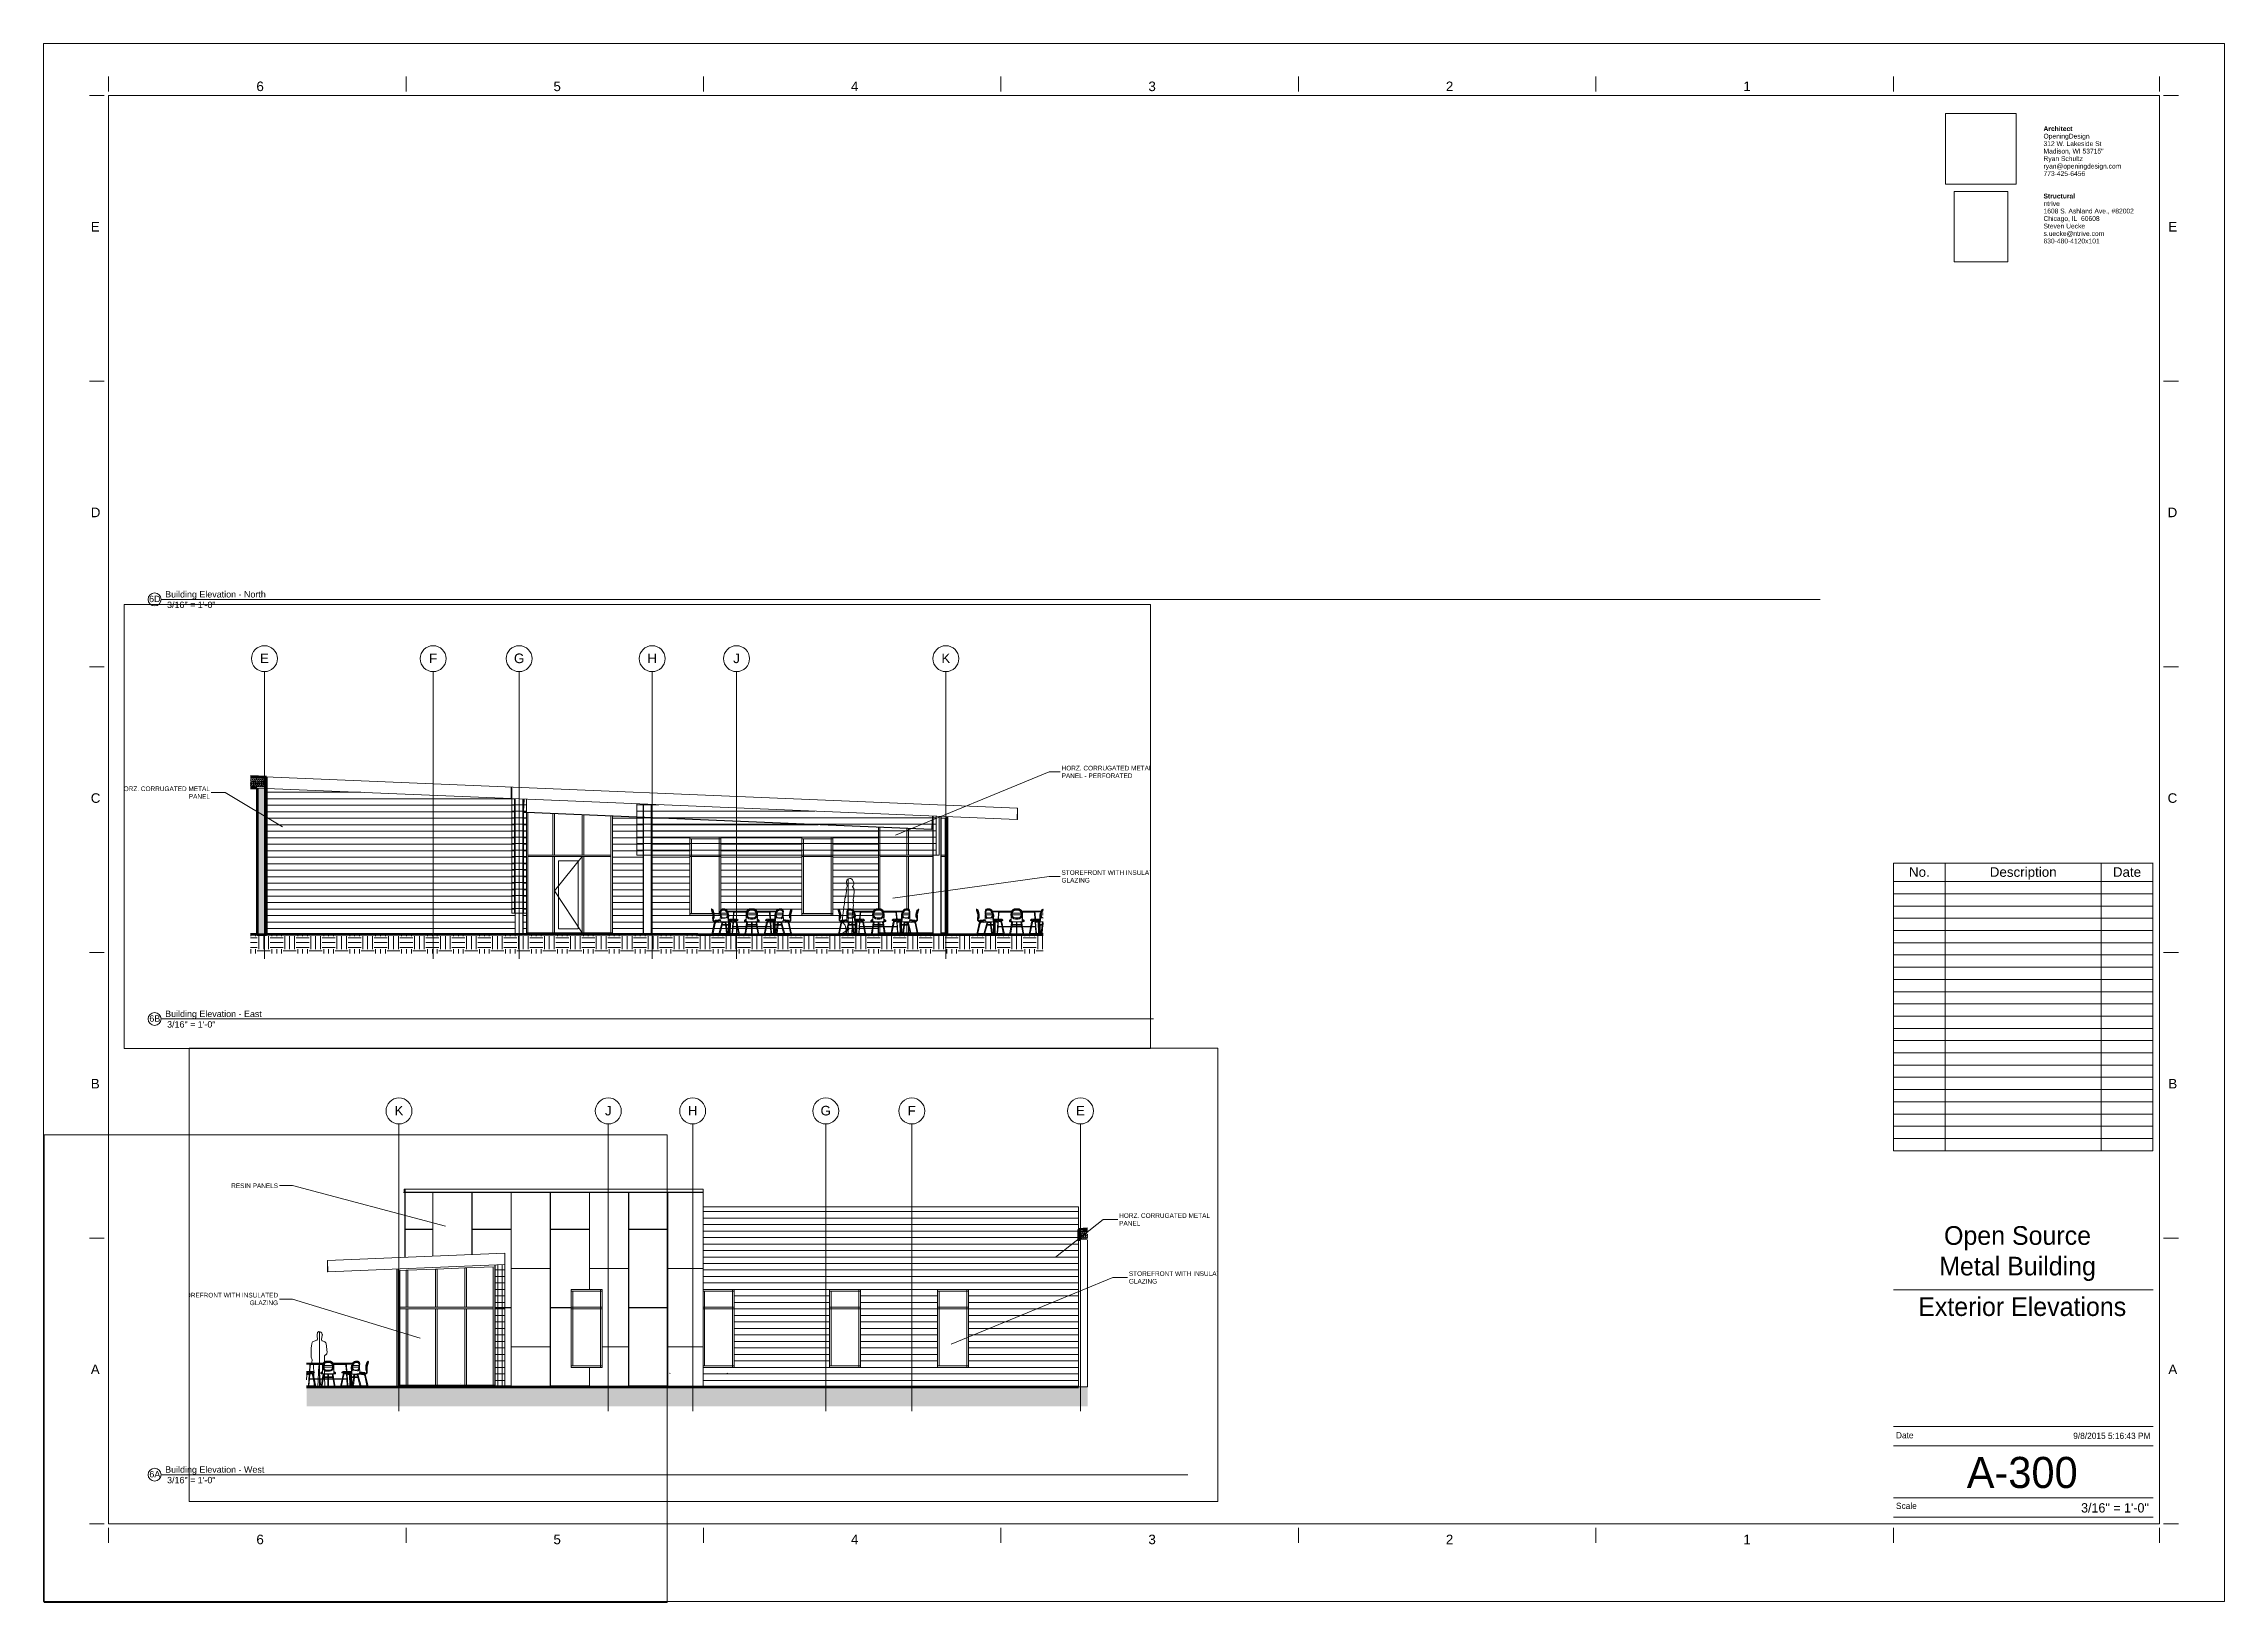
# Paper-space layout 'Layout1' of a CAD drawing. Header units: inches. Extents: x 0 to 42, y 0 to 30.
# The model-space entities are those that its viewports show. They can reach past a viewport. Long polylines and large blocks are cut down to what shows.
import ezdxf

# ---------------------------------------------------------------- set-up
doc = ezdxf.new("R2010")
doc.units = ezdxf.units.IN
doc.header["$MEASUREMENT"] = 0
doc.linetypes.add('Dash 1_16_', pattern=[0.125, 0.0625, -0.0625])
doc.linetypes.add('Grid Line 1_2_', pattern=[0.875, 0.5, -0.125, 0.125, -0.125])
for name, color, linetype, lineweight in [('A-ANNO-IDEN', 131, 'Continuous', 9), ('A-DETL-GENF', 92, 'Continuous', 9), ('A-DETL-THIN', 151, 'Continuous', 9), ('A-DOOR', 31, 'Continuous', 18), ('A-GLAZ-CURT', 52, 'Continuous', 9), ('A-GLAZ-CWMG', 51, 'Continuous', 9), ('A-ROOF', 132, 'Continuous', 18), ('A-ROOF-OTLN', 132, 'Continuous', 9), ('A-ROOF-PATT', 132, 'Continuous', 18), ('A-WALL', 113, 'Continuous', 18), ('A-WALL-PATT', 111, 'Continuous', 18), ('C-TOPO', 7, 'Continuous', 9), ('G-ANNO-SCHD', 231, 'Continuous', 9), ('G-ANNO-TTLB', 6, 'Continuous', 9), ('G-ANNO-TTLB-MEDM', 33, 'Continuous', 20), ('G-ANNO-TTLB-THIN', 151, 'Continuous', 9), ('I-FURN', 30, 'Continuous', 9), ('I-FURN-PNLS', 30, 'Continuous', 9), ('I-WALL', 2, 'Continuous', 18), ('L-SITE-WALL', 31, 'Continuous', 18), ('S-BEAM', 12, 'Continuous', 9), ('S-COLS', 52, 'Continuous', 9), ('S-GRID', 1, 'Continuous', 9), ('S-GRID-IDEN', 1, 'Continuous', 9)]:
    doc.layers.add(name, color=color, linetype=linetype, lineweight=lineweight)
doc.layers.add('G-ANNO-NPLT', color=191, linetype='Continuous', plot=False)
doc.styles.add('Arial', font='arial.ttf', dxfattribs={"height": 11.802395})
doc.styles.add('Arial_1', font='arial.ttf', dxfattribs={"height": 0.092206})
doc.styles.add('Arial_2', font='arial.ttf', dxfattribs={"height": 0.184412})
doc.styles.add('Arial_3', font='arial.ttf', dxfattribs={"height": 0.122942})
doc.styles.add('Century Gothic', font='GOTHIC.TTF', dxfattribs={"height": 5.748447})
doc.styles.add('Century Gothic_1', font='GOTHIC.TTF', dxfattribs={"height": 0.359278})
doc.styles.add('Century Gothic_2', font='GOTHIC.TTF', dxfattribs={"height": 0.119759})
doc.styles.add('Century Gothic_3', font='GOTHIC.TTF', dxfattribs={"height": 0.179639})
doc.styles.add('Century Gothic_4', font='GOTHIC.TTF', dxfattribs={"height": 0.598797})
picture_1 = doc.add_image_def('image1.png', size_in_pixel=(1125, 1483))
picture_2 = doc.add_image_def('image2.jpg', size_in_pixel=(939, 939))
pattern_1 = [(0, (1065.463, 0), (0, 7.554), []), (90, (1065.463, 0), (-7.554, 5e-16), [])]
pattern_2 = [(161.57, (1065.783, 0.32), (-2.5604962, -0.0005374), [0, -18.214, 2.022, 0]), (18.43, (1065.143, 0.32), (-2.5604962, 0.0005374), [0, -18.214, 2.022, 0]), (108.43, (1065.783, 0.32), (1.2792209, -6.40087673), [6.07, -14.166]), (71.57, (1065.143, 0.32), (1.2792209, 6.40087673), [6.07, -14.166])]
pattern_3 = [(0, (1065.463, 0), (16, 16), [16, -16]), (0, (1065.463, 6), (16, 16), [16, -16]), (0, (1065.463, 12), (16, 16), [16, -16]), (90, (1067.463, 14), (-16, 16), [16, -16]), (90, (1073.463, 14), (-16, 16), [16, -16]), (90, (1079.463, 14), (-16, 16), [16, -16])]
pattern_4 = [(0, (1017.576, 0), (0, 8), [])]
pattern_5 = [(0, (-1416.211, 0), (0, 8), [])]

# ---------------------------------------------------------------- blocks, each defined once
blk = doc.blocks.new('OSMB - E1 30 x 42 Horizontal - E1 30x42 Horizontal-548724-Exterior Elevations')
at = {"layer": 'G-ANNO-TTLB-MEDM'}
for p, q in [((1.159, 29.014), (0.872, 29.014)), ((1.24, 29.094), (1.24, 29.381)), ((1.24, 29.014), (1.24, 1.514)), ((40.74, 29.014), (1.24, 29.014)), ((6.969, 29.094), (6.969, 29.381)), ((12.698, 29.094), (12.698, 29.381)), ((18.427, 29.094), (18.427, 29.381)), ((24.156, 29.094), (24.156, 29.381)), ((29.885, 29.094), (29.885, 29.381)), ((35.615, 29.094), (35.615, 29.381)), ((40.74, 29.094), (40.74, 29.381)), ((40.82, 29.014), (41.108, 29.014)), ((1.159, 23.514), (0.872, 23.514)), ((40.82, 23.514), (41.108, 23.514)), ((1.159, 18.014), (0.872, 18.014)), ((40.82, 18.014), (41.108, 18.014)), ((40.615, 14.233), (35.615, 14.233)), ((1.159, 12.514), (0.872, 12.514)), ((40.82, 12.514), (41.108, 12.514)), ((1.159, 7.014), (0.872, 7.014)), ((40.82, 7.014), (41.108, 7.014)), ((1.159, 1.514), (0.872, 1.514)), ((1.24, 1.514), (40.74, 1.514)), ((1.24, 1.433), (1.24, 1.146)), ((6.969, 1.433), (6.969, 1.146)), ((12.698, 1.433), (12.698, 1.146)), ((18.427, 1.433), (18.427, 1.146)), ((24.156, 1.433), (24.156, 1.146)), ((29.885, 1.433), (29.885, 1.146)), ((40.615, 1.639), (35.615, 1.639)), ((35.615, 1.433), (35.615, 1.146)), ((40.74, 1.433), (40.74, 1.146)), ((40.82, 1.514), (41.108, 1.514))]:
    blk.add_line(p, q, dxfattribs=at)
at = {"layer": 'G-ANNO-TTLB-THIN'}
for p, q in [((-0.01, 30.014), (41.99, 30.014)), ((-0.01, 0.014), (-0.01, 30.014)), ((41.99, 0.014), (41.99, 30.014)), ((35.615, 3.389), (40.615, 3.389)), ((35.615, 3.014), (40.615, 3.014)), ((35.615, 2.014), (40.615, 2.014)), ((-0.01, 0.014), (41.99, 0.014))]:
    blk.add_line(p, q, dxfattribs=at)
at = {"layer": 'G-ANNO-TTLB', "bg_fill": 3, "box_fill_scale": 1.25, "bg_fill_color": 0, "bg_fill_transparency": 0}
for s, insert, char_height, width, attachment_point, line_spacing_factor, style in [('\\fArial|b1|i0|c0|p34|;Architect', (38.506, 28.422), 0.09221, 0.59069, 1, 0.938532, 'Arial_1'), ('\\fArial|b1|i0|c0|p34|;Structural', (38.506, 27.124), 0.09221, 0.64856, 1, 0.938532, 'Arial_1'), ('Open Source\\PMetal Building', (38.006, 7.244), 0.35928, 4.0275, 2, 0.984117, 'Century Gothic_1')]:
    blk.add_mtext(s, dxfattribs=dict(at, insert=insert, char_height=char_height, width=width, attachment_point=attachment_point, line_spacing_factor=line_spacing_factor, style=style))
at = {"layer": 'G-ANNO-TTLB'}
image = blk.add_image(picture_2, insert=(36.619, 27.31), size_in_units=(1.358, 1.358), dxfattribs=at)
image.dxf.flags = 7
image = blk.add_image(picture_1, insert=(36.787, 25.812), size_in_units=(1.03, 1.357), dxfattribs=at)
image.dxf.flags = 7
at = {"layer": 'G-ANNO-TTLB-MEDM'}
blk.add_line((35.615, 6.02), (40.615, 6.02), dxfattribs=at)
at = {"layer": 'G-ANNO-TTLB', "attachment_point": 1, "bg_fill": 3, "box_fill_scale": 1.25, "bg_fill_color": 0, "bg_fill_transparency": 0}
for s, insert, char_height, width, line_spacing_factor, style in [('6', (4.088, 29.283), 0.184, 0.171, 0.938532, 'Arial_2'), ('5', (9.809, 29.283), 0.184, 0.171, 0.938532, 'Arial_2'), ('4', (15.538, 29.283), 0.184, 0.171, 0.938532, 'Arial_2'), ('3', (21.267, 29.283), 0.184, 0.171, 0.938532, 'Arial_2'), ('2', (26.996, 29.283), 0.184, 0.171, 0.938532, 'Arial_2'), ('1', (32.725, 29.283), 0.184, 0.171, 0.938532, 'Arial_2'), ('OpeningDesign', (38.506, 28.278), 0.09221, 1.03838, 0.938532, 'Arial_1'), ('ntrive', (38.506, 26.98), 0.0922, 0.37109, 0.938532, 'Arial_1'), ('E', (0.898, 26.579), 0.184, 0.20475, 0.938532, 'Arial_2'), ('D', (0.898, 21.079), 0.184, 0.2205, 0.938532, 'Arial_2'), ('C', (0.898, 15.579), 0.184, 0.2205, 0.938532, 'Arial_2'), ('B', (0.898, 10.079), 0.184, 0.20475, 0.938532, 'Arial_2'), ('A', (0.898, 4.579), 0.184, 0.20475, 0.938532, 'Arial_2'), ('Date', (35.665, 3.278), 0.1198, 0.4725, 0.984117, 'Century Gothic_2'), ('Scale', (35.665, 1.919), 0.1198, 0.5265, 0.984117, 'Century Gothic_2'), ('6', (4.088, 1.304), 0.184, 0.171, 0.938532, 'Arial_2'), ('5', (9.809, 1.304), 0.184, 0.171, 0.938532, 'Arial_2'), ('4', (15.538, 1.304), 0.184, 0.171, 0.938532, 'Arial_2'), ('3', (21.267, 1.304), 0.184, 0.171, 0.938532, 'Arial_2'), ('2', (26.996, 1.304), 0.184, 0.171, 0.938532, 'Arial_2'), ('1', (32.725, 1.304), 0.184, 0.171, 0.938532, 'Arial_2')]:
    blk.add_mtext(s, dxfattribs=dict(at, insert=insert, char_height=char_height, width=width, line_spacing_factor=line_spacing_factor, style=style))
at = {"layer": 'G-ANNO-TTLB', "char_height": 0.09221, "attachment_point": 1, "line_spacing_factor": 0.938532, "style": 'Arial_1', "bg_fill": 3, "box_fill_scale": 1.25, "bg_fill_color": 0, "bg_fill_transparency": 0}
for s, insert, width in [('312 W. Lakeside St', (38.506, 28.134), 1.31926), ('1608 S. Ashland Ave., #82002', (38.506, 26.836), 2.03762)]:
    blk.add_mtext(s, dxfattribs=dict(at, insert=insert, width=width))
at = {"layer": 'G-ANNO-TTLB-MEDM'}
blk.add_line((40.74, 29.014), (40.74, 1.514), dxfattribs=at)
at = {"layer": 'G-ANNO-TTLB', "char_height": 0.09221, "attachment_point": 1, "line_spacing_factor": 0.938532, "style": 'Arial_1', "bg_fill": 3, "box_fill_scale": 1.25, "bg_fill_color": 0, "bg_fill_transparency": 0}
for s, insert, width in [('Madison, WI 53715"', (38.506, 27.99), 1.36181), ('Chicago, IL  60608', (38.506, 26.692), 1.26649)]:
    blk.add_mtext(s, dxfattribs=dict(at, insert=insert, width=width))
at = {"layer": 'G-ANNO-TTLB', "line_spacing_factor": 0.938532, "bg_fill": 3, "box_fill_scale": 1.25, "bg_fill_color": 0, "bg_fill_transparency": 0}
for s, insert, char_height, width, attachment_point, style in [('Ryan Schultz', (38.506, 27.846), 0.09221, 0.88518, 1, 'Arial_1'), ('Steven Uecke', (38.506, 26.547), 0.09221, 0.94135, 1, 'Arial_1'), ('E', (41.082, 26.579), 0.184, 0.20475, 3, 'Arial_2'), ('D', (41.082, 21.079), 0.184, 0.2205, 3, 'Arial_2'), ('C', (41.082, 15.579), 0.184, 0.2205, 3, 'Arial_2'), ('B', (41.082, 10.079), 0.184, 0.20475, 3, 'Arial_2'), ('A', (41.082, 4.579), 0.184, 0.20475, 3, 'Arial_2')]:
    blk.add_mtext(s, dxfattribs=dict(at, insert=insert, char_height=char_height, width=width, attachment_point=attachment_point, style=style))
at = {"layer": 'G-ANNO-TTLB', "char_height": 0.09221, "attachment_point": 1, "line_spacing_factor": 0.938532, "style": 'Arial_1', "bg_fill": 3, "box_fill_scale": 1.25, "bg_fill_color": 0, "bg_fill_transparency": 0}
for s, insert, width in [('ryan@openingdesign.com', (38.506, 27.701), 1.75163), ('s.uecke@ntrive.com', (38.506, 26.403), 1.37543)]:
    blk.add_mtext(s, dxfattribs=dict(at, insert=insert, width=width))
for s, insert, width in [('773-425-6456', (38.506, 27.557), 0.93625), ('630-480-4120x101', (38.506, 26.259), 1.26308)]:
    blk.add_mtext(s, dxfattribs=dict(at, insert=insert, width=width))
blk = doc.blocks.new('Viewport - View Title-32371-Exterior Elevations')
at = {"layer": 'G-ANNO-TTLB'}
for start, end in [(0, 180), (180, 360)]:
    blk.add_arc((-0.125, 0), 0.125, start, end, dxfattribs=at)
blk = doc.blocks.new('System Panel - Exterior Glazing-430017-Building Elevation - East')
at = {"layer": 'A-GLAZ-CURT'}
blk.add_line((1455.211, 98), (1473.333, 98), dxfattribs=at)
blk = doc.blocks.new('System Panel - Exterior Glazing-430018-Building Elevation - East')
at = {"layer": 'A-GLAZ-CURT'}
for p, q in [((1520.461, 143.5), (1519.797, 143.5)), ((1503.865, 98), (1520.461, 98))]:
    blk.add_line(p, q, dxfattribs=at)
blk = doc.blocks.new('Rectangular Mullion - Exterior 2_ x 4_5_-652326-Building Elevation - East')
at = {"layer": 'A-GLAZ-CWMG'}
for p, q in [((1530.841, 145.5), (1530.461, 145.5)), ((1537.461, 145.224), (1537.461, 143.5)), ((1530.461, 143.5), (1537.461, 143.5))]:
    blk.add_line(p, q, dxfattribs=at)
blk = doc.blocks.new('Rectangular Mullion - Exterior 2_ x 4_5_-430003-Building Elevation - East')
at = {"layer": 'A-GLAZ-CWMG'}
for p, q in [((1460.506, 2), (1453.503, 2)), ((1468.884, 2), (1461.519, 2)), ((1476.792, 2), (1469.904, 2)), ((1479.927, 2), (1477.377, 2)), ((1481.305, 2), (1480.927, 2)), ((1483.395, 2), (1482.305, 2)), ((1489.273, 2), (1484.402, 2))]:
    blk.add_line(p, q, dxfattribs=at)
blk = doc.blocks.new('Rectangular Mullion - Exterior 2_ x 4_5_-430006-Building Elevation - East')
at = {"layer": 'A-GLAZ-CWMG'}
for p, q in [((1492.322, 2), (1489.273, 2)), ((1500.94, 2), (1493.337, 2)), ((1520.461, 2), (1501.957, 2))]:
    blk.add_line(p, q, dxfattribs=at)
blk = doc.blocks.new('Rectangular Mullion - Exterior 2_ x 4_5_-652327-Building Elevation - East')
at = {"layer": 'A-GLAZ-CWMG'}
for q in [(1530.461, 2), (1537.461, 0)]:
    blk.add_line((1537.461, 2), q, dxfattribs=at)
blk = doc.blocks.new('Rectangular Mullion - Exterior 2_ x 4_5_-430019-Building Elevation - East')
at = {"layer": 'A-GLAZ-CWMG'}
for p, q in [((1535.461, 97), (1535.461, 2)), ((1537.461, 2), (1537.461, 97)), ((1537.461, 2), (1535.461, 2))]:
    blk.add_line(p, q, dxfattribs=at)
blk = doc.blocks.new('Rectangular Mullion - Exterior 2_ x 4_5_-430022-Building Elevation - East')
at = {"layer": 'A-GLAZ-CWMG'}
for p, q in [((1455.211, 31.636), (1455.211, 97)), ((1455.211, 12.246), (1455.211, 15.788)), ((1455.211, 10.031), (1455.211, 11.5)), ((1455.211, 2), (1455.211, 9.478)), ((1455.211, 2), (1453.503, 2))]:
    blk.add_line(p, q, dxfattribs=at)
blk = doc.blocks.new('Rectangular Mullion - Exterior 2_ x 4_5_-430007-Building Elevation - East')
at = {"layer": 'A-GLAZ-CWMG'}
for p, q in [((1520.461, 98), (1489.273, 98)), ((1489.273, 96), (1520.461, 96))]:
    blk.add_line(p, q, dxfattribs=at)
blk = doc.blocks.new('Rectangular Mullion - Exterior 2_ x 4_5_-652328-Building Elevation - East')
at = {"layer": 'A-GLAZ-CWMG'}
for p, q in [((1535.461, 98), (1530.461, 98)), ((1535.461, 98), (1535.461, 96)), ((1530.461, 96), (1535.461, 96))]:
    blk.add_line(p, q, dxfattribs=at)
blk = doc.blocks.new('Rectangular Mullion - Exterior 2_ x 4_5_-430008-Building Elevation - East')
at = {"layer": 'A-GLAZ-CWMG'}
for p, q in [((1488.273, 96), (1490.273, 96)), ((1488.273, 96), (1488.273, 31.703)), ((1490.273, 31.5), (1490.273, 96)), ((1488.273, 15.767), (1488.273, 15.706)), ((1490.273, 13.794), (1490.273, 15.524)), ((1488.273, 14.692), (1488.273, 12.247)), ((1488.273, 11.5), (1488.273, 2)), ((1490.273, 2), (1490.273, 9.84)), ((1490.273, 2), (1488.273, 2))]:
    blk.add_line(p, q, dxfattribs=at)
blk = doc.blocks.new('Rectangular Mullion - Exterior 2_ x 4_5_-430012-Building Elevation - East')
at = {"layer": 'A-GLAZ-CWMG'}
for p, q in [((1455.211, 96), (1455.211, 98)), ((1489.273, 98), (1455.211, 98)), ((1455.211, 96), (1489.273, 96))]:
    blk.add_line(p, q, dxfattribs=at)
blk = doc.blocks.new('Door_Single_Storefront - one-624149-Building Elevation - East')
at = {"layer": 'A-DOOR', "linetype": 'Dash 1_16_', "lineweight": 9}
for p, q in [((1088.264, 96), (1054.076, 54)), ((1054.076, 54), (1088.264, 2))]:
    blk.add_line(p, q, dxfattribs=at)
at = {"layer": 'A-DOOR'}
for p, q in [((1059.076, 91), (1059.076, 7)), ((1059.076, 91), (1083.264, 91)), ((1083.264, 7), (1083.264, 91)), ((1059.076, 7), (1083.264, 7))]:
    blk.add_line(p, q, dxfattribs=at)
blk = doc.blocks.new('Rectangular Mullion - Exterior 2_ x 4_5_-624145-Building Elevation - East')
at = {"layer": 'A-GLAZ-CWMG'}
for p, q in [((1089.264, 2), (1125.326, 2)), ((1125.326, 2), (1125.326, 0))]:
    blk.add_line(p, q, dxfattribs=at)
blk = doc.blocks.new('Rectangular Mullion - Exterior 2_ x 4_5_-430036-Building Elevation - East')
at = {"layer": 'A-GLAZ-CWMG'}
blk.add_line((1053.076, 2), (1089.264, 2), dxfattribs=at)
blk = doc.blocks.new('Rectangular Mullion - Exterior 2_ x 4_5_-653078-Building Elevation - East')
at = {"layer": 'A-GLAZ-CWMG'}
for p, q in [((1019.326, 97), (1019.326, 26.257)), ((1021.326, 97), (1021.326, 2)), ((1019.326, 26.257), (1019.326, 2)), ((1021.326, 2), (1019.326, 2))]:
    blk.add_line(p, q, dxfattribs=at)
blk = doc.blocks.new('Rectangular Mullion - Exterior 2_ x 4_5_-653079-Building Elevation - East')
at = {"layer": 'A-GLAZ-CWMG'}
for p, q in [((1123.326, 2), (1123.326, 97)), ((1125.326, 2), (1125.326, 97)), ((1125.326, 2), (1123.326, 2))]:
    blk.add_line(p, q, dxfattribs=at)
blk = doc.blocks.new('Rectangular Mullion - Exterior 2_ x 4_5_-430037-Building Elevation - East')
at = {"layer": 'A-GLAZ-CWMG'}
for p, q in [((1089.264, 98), (1053.076, 98)), ((1089.264, 96), (1053.076, 96))]:
    blk.add_line(p, q, dxfattribs=at)
blk = doc.blocks.new('Rectangular Mullion - Exterior 2_ x 4_5_-430038-Building Elevation - East')
at = {"layer": 'A-GLAZ-CWMG'}
for p, q in [((1088.264, 96), (1090.264, 96)), ((1088.264, 96), (1088.264, 2)), ((1090.264, 96), (1090.264, 2)), ((1090.264, 2), (1088.264, 2))]:
    blk.add_line(p, q, dxfattribs=at)
blk = doc.blocks.new('Rectangular Mullion - Exterior 2_ x 4_5_-637809-Building Elevation - East')
at = {"layer": 'A-GLAZ-CWMG'}
for p, q in [((1019.326, 0), (1019.326, 2)), ((1019.326, 2), (1053.076, 2))]:
    blk.add_line(p, q, dxfattribs=at)
blk = doc.blocks.new('Rectangular Mullion - Exterior 2_ x 4_5_-637810-Building Elevation - East')
at = {"layer": 'A-GLAZ-CWMG'}
for p, q in [((1021.326, 96), (1021.326, 98)), ((1053.076, 98), (1021.326, 98)), ((1053.076, 96), (1021.326, 96))]:
    blk.add_line(p, q, dxfattribs=at)
blk = doc.blocks.new('Rectangular Mullion - Exterior 2_ x 4_5_-430030-Building Elevation - East')
at = {"layer": 'A-GLAZ-CWMG'}
for p, q in [((1123.326, 98), (1089.264, 98)), ((1123.326, 98), (1123.326, 96)), ((1123.326, 96), (1089.264, 96))]:
    blk.add_line(p, q, dxfattribs=at)
blk = doc.blocks.new('W-Wide Flange - W18X50-653633-Building Elevation - East')
at = {"layer": 'S-BEAM'}
for p, q in [((1016.013, 151.688), (1016.647, 166.925)), ((1015.985, 151.032), (1016.013, 151.688)), ((1015.96, 150.439), (1015.984, 151.009)), ((1015.984, 151.009), (1015.985, 151.032)), ((1015.984, 151.009), (1019.326, 150.869)), ((1019.326, 150.869), (1155.471, 145.197)), ((1015.96, 150.439), (1019.326, 150.299)), ((1019.326, 150.299), (1155.471, 144.626)), ((1519.899, 145.956), (1519.264, 130.719)), ((1155.471, 145.197), (1519.236, 130.04)), ((1155.471, 144.626), (1519.212, 129.47)), ((1519.264, 130.719), (1519.236, 130.04)), ((1519.236, 130.04), (1519.212, 129.47))]:
    blk.add_line(p, q, dxfattribs=at)
blk = doc.blocks.new('Rectangular Mullion - Exterior 2_ x 4_5_-626716-Building Elevation - East')
at = {"layer": 'A-GLAZ-CWMG'}
for p, q in [((1535.461, 143.5), (1537.461, 143.5)), ((1535.461, 143.5), (1535.461, 97)), ((1537.461, 97), (1537.461, 143.5))]:
    blk.add_line(p, q, dxfattribs=at)
blk = doc.blocks.new('Rectangular Mullion - Exterior 2_ x 4_5_-626717-Building Elevation - East')
at = {"layer": 'A-GLAZ-CWMG'}
for p, q in [((1455.211, 98), (1455.211, 132.137)), ((1455.211, 97), (1455.211, 98))]:
    blk.add_line(p, q, dxfattribs=at)
blk = doc.blocks.new('Rectangular Mullion - Exterior 2_ x 4_5_-435686-Building Elevation - East')
at = {"layer": 'A-GLAZ-CWMG'}
for p, q in [((1488.273, 130.759), (1488.273, 98)), ((1490.273, 98), (1490.273, 130.676)), ((1490.273, 98), (1488.273, 98))]:
    blk.add_line(p, q, dxfattribs=at)
blk = doc.blocks.new('RPC Female - YinYin-635730-Building Elevation - East')
at = {"layer": 'A-DETL-GENF', "color": 57}
for p, q in [((1418.213, 69), (1415.859, 68.086)), ((1415.904, 68.738), (1415.904, 69)), ((1415.904, 69), (1415.904, 68.649)), ((1419.448, 68.935), (1418.213, 69)), ((1420.423, 68.409), (1419.448, 68.935)), ((1415.904, 68.155), (1415.904, 68.738)), ((1415.904, 68.649), (1415.904, 68.104)), ((1421.201, 67.535), (1420.423, 68.409)), ((1415.859, 68.086), (1414.766, 67.268)), ((1415.904, 67.636), (1415.904, 68.155)), ((1414.766, 67.268), (1414.486, 66.91)), ((1415.904, 66.988), (1415.904, 67.636)), ((1422.966, 63.939), (1421.201, 67.535)), ((1414.486, 66.91), (1414.271, 66.498)), ((1415.904, 64.157), (1415.904, 66.988)), ((1414.271, 66.498), (1413.988, 65.466)), ((1413.988, 65.466), (1414.762, 59.569)), ((1415.904, 63.284), (1415.904, 64.157)), ((1422.785, 61.562), (1422.966, 63.939)), ((1415.904, 62.47), (1415.904, 63.284)), ((1415.904, 60.983), (1415.904, 62.47)), ((1422.269, 60.162), (1422.785, 61.562)), ((1415.904, 59.715), (1415.904, 60.983)), ((1421.823, 59.591), (1422.269, 60.162)), ((1414.762, 59.569), (1414.696, 59.028)), ((1415.904, 58.703), (1415.904, 59.715)), ((1421.221, 59.14), (1421.823, 59.591)), ((1414.696, 59.028), (1413.523, 56.676)), ((1421.221, 58.812), (1421.221, 59.14)), ((1422.857, 56.74), (1421.221, 58.812)), ((1415.904, 58.58), (1415.904, 58.703)), ((1415.904, 57.205), (1415.904, 58.58)), ((1415.904, 56.948), (1415.904, 57.205)), ((1413.523, 56.676), (1413.389, 56.174)), ((1415.904, 56.849), (1415.904, 56.948)), ((1415.904, 56.686), (1415.904, 56.849)), ((1415.904, 53.359), (1415.904, 56.686)), ((1423.512, 53.904), (1422.857, 56.74)), ((1413.389, 56.174), (1413.893, 53.342)), ((1423.116, 46.712), (1423.512, 53.904)), ((1413.893, 53.342), (1412.714, 45.288)), ((1415.904, 48.232), (1415.904, 53.359)), ((1415.904, 45.594), (1415.904, 48.232)), ((1422.184, 43.246), (1423.116, 46.712)), ((1415.904, 44.888), (1415.904, 45.594)), ((1412.059, 45.178), (1411.487, 37.901)), ((1412.714, 45.288), (1412.059, 45.178)), ((1415.904, 44.416), (1415.904, 44.888)), ((1415.904, 39.18), (1415.904, 44.524)), ((1415.904, 44.524), (1415.904, 44.265)), ((1415.904, 44.265), (1415.904, 44.416)), ((1422.249, 42.54), (1422.184, 43.246)), ((1422.53, 41.797), (1422.249, 42.54)), ((1422.198, 38.99), (1422.53, 41.797)), ((1415.904, 30.999), (1415.904, 39.18)), ((1422.281, 37.547), (1422.198, 38.99)), ((1411.487, 37.901), (1410.205, 33.072)), ((1422.53, 36.78), (1422.281, 37.547)), ((1421.003, 22.164), (1422.53, 36.78)), ((1410.86, 33.399), (1408.865, 20.443)), ((1410.205, 33.072), (1410.249, 33.09)), ((1410.249, 33.09), (1410.339, 33.136)), ((1410.339, 33.136), (1410.456, 33.2)), ((1410.456, 33.2), (1410.584, 33.27)), ((1410.584, 33.27), (1410.705, 33.334)), ((1410.705, 33.334), (1410.803, 33.381)), ((1410.803, 33.381), (1410.86, 33.399)), ((1415.904, 0.411), (1415.904, 33.181)), ((1415.904, 33.181), (1415.904, 33.058)), ((1415.904, 33.058), (1415.904, 32.742)), ((1415.904, 32.742), (1415.904, 32.311)), ((1415.904, 32.311), (1415.904, 31.843)), ((1415.904, 31.843), (1415.904, 31.417)), ((1415.904, 31.417), (1415.904, 31.109)), ((1415.904, 31.109), (1415.904, 30.999)), ((1421.562, 14.397), (1421.003, 22.164)), ((1408.865, 20.443), (1409.404, 15.198)), ((1409.404, 15.198), (1409.59, 14.687)), ((1409.59, 14.687), (1412.136, 11.391)), ((1420.172, 0), (1421.562, 14.397)), ((1412.136, 11.391), (1412.876, 9.556)), ((1415.904, 10.381), (1415.904, 10.712)), ((1415.904, 10.712), (1415.904, 6.022)), ((1415.904, 9.991), (1415.904, 10.381)), ((1412.876, 9.556), (1413.522, 5.586)), ((1415.904, 9.582), (1415.904, 9.991)), ((1415.904, 9.192), (1415.904, 9.582)), ((1415.904, 8.861), (1415.904, 9.192)), ((1415.904, 8.628), (1415.904, 8.861)), ((1415.904, 8.531), (1415.904, 8.628)), ((1415.904, 7.99), (1415.904, 8.531)), ((1415.904, 7.014), (1415.904, 7.99)), ((1416.422, 7.876), (1416.544, 8.136)), ((1416.422, 7.876), (1416.531, 6.131)), ((1416.544, 8.136), (1416.602, 8.213)), ((1416.602, 8.213), (1416.66, 8.274)), ((1416.66, 8.274), (1416.711, 8.31)), ((1416.711, 8.31), (1416.749, 8.312)), ((1416.749, 8.312), (1416.81, 8.106)), ((1416.81, 8.106), (1416.886, 7.732)), ((1416.886, 7.732), (1416.95, 7.268)), ((1415.904, 5.729), (1415.904, 7.014)), ((1416.974, 6.796), (1416.93, 6.396)), ((1416.95, 7.268), (1416.974, 6.796)), ((1416.93, 6.396), (1416.792, 6.147)), ((1415.904, 6.022), (1415.904, 1.221)), ((1415.904, 4.259), (1415.904, 5.729)), ((1416.792, 6.147), (1416.531, 6.131)), ((1413.522, 5.586), (1413.189, 4.611)), ((1413.189, 4.611), (1412.366, 3.758)), ((1415.904, 2.731), (1415.904, 4.259)), ((1412.366, 3.758), (1411.266, 2.989)), ((1411.266, 2.989), (1410.097, 2.266)), ((1410.097, 2.266), (1409.072, 1.552)), ((1415.904, 1.27), (1415.904, 2.731)), ((1409.072, 1.552), (1408.402, 0.809)), ((1415.904, 0), (1415.904, 1.27)), ((1415.904, 1.221), (1415.904, 0.434)), ((1408.402, 0.809), (1408.297, 0)), ((1415.904, 0.434), (1415.904, 0)), ((1415.904, 0), (1415.904, 0.411))]:
    blk.add_line(p, q, dxfattribs=at)
at = {"layer": 'A-DETL-GENF', "color": 253}
for p, q in [((1415.904, 68.082), (1415.904, 67.829)), ((1415.904, 67.829), (1415.904, 66.685)), ((1415.904, 66.685), (1415.904, 64.001)), ((1415.904, 64.001), (1415.904, 62.749)), ((1415.904, 62.749), (1415.904, 59.573)), ((1415.904, 59.566), (1415.904, 59.163)), ((1415.904, 59.163), (1415.904, 58.826)), ((1415.904, 58.826), (1415.904, 57.613)), ((1415.904, 57.613), (1415.904, 56.342)), ((1415.904, 56.342), (1415.904, 54.555)), ((1415.904, 54.555), (1415.904, 42.888)), ((1415.904, 47.033), (1415.904, 41.575)), ((1415.904, 45.809), (1415.904, 47.033)), ((1415.904, 41.906), (1415.904, 45.809)), ((1415.904, 42.888), (1415.904, 31.778)), ((1415.904, 41.906), (1415.904, 41.22)), ((1415.904, 41.575), (1415.904, 41.22)), ((1415.904, 31.778), (1415.904, 30.832)), ((1415.904, 30.832), (1415.904, 30.596)), ((1415.904, 30.587), (1415.904, 30.393)), ((1415.904, 30.393), (1415.904, 30.245)), ((1415.904, 30.245), (1415.904, 30.139)), ((1415.904, 30.139), (1415.904, 30.018)), ((1415.904, 30.018), (1415.904, 11.049)), ((1415.904, 11.049), (1415.904, 5.774)), ((1415.904, 5.721), (1415.904, 5.47)), ((1415.904, 5.47), (1415.904, 4.63)), ((1415.904, 4.63), (1415.904, 3.825)), ((1415.904, 3.825), (1415.904, 0.768)), ((1415.904, 0.768), (1415.904, 0))]:
    blk.add_line(p, q, dxfattribs=at)
blk = doc.blocks.new('Rectangular Mullion - Exterior 2_ x 4_5_-653106-Building Elevation - East')
at = {"layer": 'A-GLAZ-CWMG'}
for p, q in [((1052.076, 148.934), (1052.076, 98)), ((1054.076, 148.851), (1054.076, 98)), ((1054.076, 98), (1052.076, 98))]:
    blk.add_line(p, q, dxfattribs=at)
blk = doc.blocks.new('Haworth_Pan-Table-Round - 59 dia-336015-Building Elevation - East')
at = {"layer": 'I-FURN-PNLS'}
for p, q in [((1594.278, 29), (1594.278, 28.703)), ((1594.278, 28.703), (1595.653, 28.164)), ((1594.278, 28.703), (1617.414, 28.703)), ((1594.336, 29), (1617.536, 29)), ((1630.019, 29), (1653.22, 29)), ((1630.141, 28.703), (1653.278, 28.703)), ((1651.903, 28.164), (1653.278, 28.703)), ((1653.278, 28.703), (1653.278, 29)), ((1617.177, 28.164), (1595.653, 28.164)), ((1617.162, 28.113), (1603.007, 28.113)), ((1651.903, 28.164), (1630.379, 28.164)), ((1644.548, 28.113), (1630.393, 28.113)), ((1603.007, 27.528), (1616.999, 27.528)), ((1630.556, 27.528), (1644.548, 27.528)), ((1601.219, 26.438), (1600.727, 18.958)), ((1601.313, 18.958), (1601.802, 26.4)), ((1645.753, 26.4), (1646.243, 18.958)), ((1646.828, 18.958), (1646.336, 26.438)), ((1623.486, 15.788), (1623.486, 12.25)), ((1624.07, 12.25), (1624.07, 15.788)), ((1600.489, 15.339), (1599.563, 1.264)), ((1600.726, 10.04), (1601.081, 15.442)), ((1646.474, 15.442), (1646.83, 10.04)), ((1647.992, 1.264), (1647.066, 15.339)), ((1623.486, 11.5), (1623.486, 0.669)), ((1624.07, 0.669), (1624.07, 11.5)), ((1600.528, 9.754), (1600.528, 9.843)), ((1600.528, 9.65), (1600.528, 9.754)), ((1605.476, 10.04), (1600.726, 10.04)), ((1616.746, 10.04), (1606.496, 10.04)), ((1623.489, 10.04), (1617.759, 10.04)), ((1629.797, 10.04), (1624.086, 10.04)), ((1641.06, 10.04), (1630.809, 10.04)), ((1646.83, 10.04), (1642.08, 10.04)), ((1647.028, 9.843), (1647.028, 9.754)), ((1647.028, 9.754), (1647.028, 9.65)), ((1600.149, 1.264), (1600.688, 9.468)), ((1600.688, 9.468), (1605.59, 9.468)), ((1606.61, 9.468), (1616.655, 9.468)), ((1617.668, 9.468), (1623.489, 9.468)), ((1624.086, 9.468), (1629.888, 9.468)), ((1630.9, 9.468), (1640.945, 9.468)), ((1641.965, 9.468), (1646.867, 9.468)), ((1646.867, 9.468), (1647.407, 1.264)), ((1623.542, 0.669), (1623.778, 0.669)), ((1623.778, 0.669), (1624.013, 0.669)), ((1599.334, 0.216), (1598.971, 0.134)), ((1598.971, 0.134), (1598.971, 0.051)), ((1598.971, 0.134), (1600.663, 0.134)), ((1598.971, 0.051), (1599.08, 0)), ((1598.971, 0.051), (1600.663, 0.051)), ((1599.334, 0.216), (1600.3, 0.216)), ((1600.663, 0.134), (1600.3, 0.216)), ((1600.554, 0), (1600.663, 0.051)), ((1600.663, 0.051), (1600.663, 0.134)), ((1623.295, 0.216), (1622.932, 0.134)), ((1623.295, 0.216), (1622.932, 0.134)), ((1622.932, 0.134), (1622.932, 0.051)), ((1622.932, 0.134), (1622.932, 0.051)), ((1622.932, 0.051), (1623.041, 0)), ((1622.932, 0.051), (1623.041, 0)), ((1622.973, 0.134), (1623.778, 0.134)), ((1622.973, 0.134), (1622.973, 0.134)), ((1622.973, 0.051), (1623.778, 0.051)), ((1622.973, 0.051), (1622.973, 0.051)), ((1623.295, 0.216), (1623.778, 0.216)), ((1623.778, 0.216), (1624.261, 0.216)), ((1623.778, 0.134), (1624.582, 0.134)), ((1623.778, 0.051), (1624.582, 0.051)), ((1624.624, 0.134), (1624.261, 0.216)), ((1624.624, 0.134), (1624.261, 0.216)), ((1624.515, 0), (1624.624, 0.051)), ((1624.515, 0), (1624.624, 0.051)), ((1624.582, 0.134), (1624.582, 0.134)), ((1624.582, 0.051), (1624.582, 0.051)), ((1624.624, 0.051), (1624.624, 0.134)), ((1624.624, 0.051), (1624.624, 0.134)), ((1647.255, 0.216), (1646.893, 0.134)), ((1646.893, 0.134), (1646.893, 0.051)), ((1646.893, 0.134), (1648.585, 0.134)), ((1646.893, 0.051), (1647.001, 0)), ((1646.893, 0.051), (1648.585, 0.051)), ((1647.255, 0.216), (1648.222, 0.216)), ((1648.585, 0.134), (1648.222, 0.216)), ((1648.476, 0), (1648.585, 0.051)), ((1648.585, 0.051), (1648.585, 0.134))]:
    blk.add_line(p, q, dxfattribs=at)
at = {"layer": 'I-FURN-PNLS', "flags": 128}
for points in [[(1603.007, 28.113), (1602.936, 28.111), (1602.864, 28.107), (1602.793, 28.1), (1602.722, 28.09), (1602.651, 28.077), (1602.581, 28.061), (1602.512, 28.043), (1602.444, 28.022), (1602.376, 27.998), (1602.309, 27.971), (1602.244, 27.942), (1602.18, 27.91), (1602.117, 27.876), (1602.055, 27.839), (1601.995, 27.8), (1601.937, 27.758), (1601.88, 27.714), (1601.826, 27.668), (1601.773, 27.619), (1601.722, 27.569), (1601.673, 27.517), (1601.626, 27.462), (1601.582, 27.406), (1601.539, 27.348), (1601.499, 27.289), (1601.462, 27.228), (1601.427, 27.165), (1601.394, 27.101), (1601.364, 27.036), (1601.337, 26.97), (1601.312, 26.903), (1601.29, 26.834), (1601.271, 26.765), (1601.255, 26.695), (1601.241, 26.625), (1601.231, 26.554), (1601.223, 26.483), (1601.219, 26.438)], [(1646.336, 26.438), (1646.33, 26.51), (1646.321, 26.581), (1646.309, 26.651), (1646.295, 26.722), (1646.277, 26.791), (1646.257, 26.86), (1646.234, 26.928), (1646.209, 26.995), (1646.18, 27.061), (1646.149, 27.125), (1646.116, 27.189), (1646.08, 27.251), (1646.042, 27.311), (1646.001, 27.37), (1645.958, 27.427), (1645.912, 27.483), (1645.865, 27.536), (1645.815, 27.588), (1645.763, 27.638), (1645.71, 27.685), (1645.654, 27.731), (1645.597, 27.774), (1645.538, 27.814), (1645.477, 27.853), (1645.415, 27.889), (1645.352, 27.922), (1645.287, 27.953), (1645.221, 27.981), (1645.154, 28.007), (1645.087, 28.03), (1645.018, 28.05), (1644.948, 28.067), (1644.878, 28.082), (1644.807, 28.094), (1644.736, 28.103), (1644.665, 28.109), (1644.593, 28.112), (1644.548, 28.113)], [(1601.802, 26.4), (1601.806, 26.448), (1601.812, 26.496), (1601.82, 26.544), (1601.83, 26.591), (1601.842, 26.638), (1601.855, 26.684), (1601.871, 26.73), (1601.888, 26.775), (1601.907, 26.819), (1601.928, 26.863), (1601.951, 26.906), (1601.975, 26.947), (1602.001, 26.988), (1602.028, 27.028), (1602.057, 27.067), (1602.088, 27.104), (1602.12, 27.14), (1602.153, 27.175), (1602.188, 27.208), (1602.224, 27.24), (1602.262, 27.271), (1602.3, 27.3), (1602.34, 27.328), (1602.381, 27.353), (1602.423, 27.378), (1602.466, 27.4), (1602.509, 27.421), (1602.554, 27.44), (1602.599, 27.457), (1602.644, 27.473), (1602.691, 27.486), (1602.738, 27.498), (1602.785, 27.508), (1602.833, 27.516), (1602.881, 27.522), (1602.929, 27.526), (1602.977, 27.528), (1603.007, 27.528)], [(1644.548, 27.528), (1644.596, 27.527), (1644.645, 27.525), (1644.693, 27.52), (1644.741, 27.513), (1644.788, 27.504), (1644.835, 27.494), (1644.882, 27.481), (1644.928, 27.467), (1644.974, 27.451), (1645.019, 27.433), (1645.063, 27.413), (1645.106, 27.392), (1645.148, 27.369), (1645.19, 27.344), (1645.23, 27.317), (1645.27, 27.289), (1645.308, 27.26), (1645.345, 27.229), (1645.38, 27.196), (1645.415, 27.162), (1645.448, 27.127), (1645.479, 27.09), (1645.509, 27.052), (1645.538, 27.013), (1645.565, 26.973), (1645.59, 26.932), (1645.614, 26.89), (1645.635, 26.847), (1645.656, 26.803), (1645.674, 26.758), (1645.691, 26.713), (1645.705, 26.667), (1645.718, 26.62), (1645.729, 26.573), (1645.739, 26.526), (1645.746, 26.478), (1645.751, 26.43), (1645.753, 26.4)], [(1623.295, 0.216), (1623.312, 0.231), (1623.329, 0.247), (1623.345, 0.263), (1623.361, 0.28), (1623.376, 0.297), (1623.39, 0.315), (1623.403, 0.334), (1623.416, 0.353), (1623.428, 0.372), (1623.439, 0.392), (1623.449, 0.413), (1623.459, 0.434), (1623.468, 0.455), (1623.475, 0.477), (1623.482, 0.498), (1623.488, 0.521), (1623.494, 0.543), (1623.498, 0.565), (1623.501, 0.588), (1623.504, 0.611), (1623.505, 0.634), (1623.506, 0.657), (1623.506, 0.669)], [(1623.475, 0.477), (1623.482, 0.498), (1623.488, 0.521), (1623.494, 0.543), (1623.498, 0.565), (1623.501, 0.588), (1623.504, 0.611), (1623.505, 0.634), (1623.506, 0.657), (1623.506, 0.669)], [(1624.05, 0.669), (1624.05, 0.646), (1624.051, 0.623), (1624.053, 0.601), (1624.056, 0.578), (1624.059, 0.555), (1624.064, 0.533), (1624.07, 0.511), (1624.076, 0.489), (1624.083, 0.467), (1624.092, 0.445), (1624.101, 0.424), (1624.111, 0.404), (1624.121, 0.383), (1624.133, 0.363), (1624.145, 0.344), (1624.158, 0.325), (1624.172, 0.307), (1624.186, 0.289), (1624.202, 0.272), (1624.218, 0.255), (1624.234, 0.239), (1624.251, 0.224), (1624.261, 0.216)], [(1624.05, 0.646), (1624.051, 0.623), (1624.053, 0.601), (1624.056, 0.578), (1624.059, 0.555)], [(1599.334, 0.216), (1599.351, 0.231), (1599.368, 0.247), (1599.384, 0.263)], [(1600.241, 0.272), (1600.257, 0.255), (1600.273, 0.239), (1600.29, 0.224), (1600.3, 0.216)], [(1623.345, 0.263), (1623.361, 0.28), (1623.376, 0.297), (1623.39, 0.315), (1623.403, 0.334), (1623.416, 0.353), (1623.428, 0.372), (1623.439, 0.392), (1623.449, 0.413), (1623.459, 0.434)], [(1624.092, 0.445), (1624.101, 0.424), (1624.111, 0.404), (1624.121, 0.383), (1624.133, 0.363), (1624.145, 0.344), (1624.158, 0.325), (1624.172, 0.307), (1624.186, 0.289), (1624.202, 0.272), (1624.218, 0.255)], [(1647.255, 0.216), (1647.273, 0.231), (1647.29, 0.247), (1647.306, 0.263)], [(1648.163, 0.272), (1648.178, 0.255), (1648.195, 0.239), (1648.212, 0.224), (1648.222, 0.216)]]:
    blk.add_lwpolyline(points, dxfattribs=at)
at = {"layer": 'I-FURN-PNLS'}
for major_axis, start_param, end_param in [((-0.292, 0), 4.712389, 6.806784), ((0.292, 0), 3.141593, 3.665191), ((0.292, 0), 5.759587, 7.853982)]:
    blk.add_ellipse((1623.778, 0.669), major_axis=major_axis, ratio=0.065635, start_param=start_param, end_param=end_param, dxfattribs=at)
for points, knots in [([(1600.528, 9.843), (1600.558, 9.876), (1600.597, 9.915), (1600.636, 9.953), (1600.649, 9.966), (1600.659, 9.975), (1600.668, 9.984), (1600.68, 9.996), (1600.69, 10.005), (1600.697, 10.012), (1600.702, 10.016), (1600.709, 10.024), (1600.718, 10.032), (1600.724, 10.038), (1600.726, 10.039), (1600.726, 10.04)], [0, 0, 0, 0, 0.333333, 0.416667, 0.458333, 0.5, 0.541667, 0.583333, 0.666667, 0.6875, 0.708333, 0.75, 0.833333, 0.916667, 1, 1, 1, 1]), ([(1600.688, 9.468), (1600.688, 9.468), (1600.687, 9.47), (1600.681, 9.476), (1600.674, 9.484), (1600.668, 9.49), (1600.661, 9.498), (1600.652, 9.507), (1600.641, 9.52), (1600.629, 9.533), (1600.62, 9.544), (1600.609, 9.555), (1600.58, 9.588), (1600.551, 9.621), (1600.528, 9.65)], [0, 0, 0, 0, 0.1, 0.2, 0.25, 0.3, 0.35, 0.4, 0.475, 0.55, 0.5875, 0.625, 0.7, 1, 1, 1, 1]), ([(1646.83, 10.04), (1646.83, 10.039), (1646.831, 10.038), (1646.837, 10.033), (1646.843, 10.027), (1646.849, 10.022), (1646.855, 10.015), (1646.862, 10.009), (1646.87, 10.001), (1646.878, 9.993), (1646.887, 9.984), (1646.897, 9.975), (1646.906, 9.966), (1646.92, 9.953), (1646.944, 9.929), (1646.982, 9.892), (1647.013, 9.859), (1647.028, 9.843)], [0, 0, 0, 0, 0.083333, 0.166667, 0.208333, 0.25, 0.291667, 0.333333, 0.375, 0.416667, 0.458333, 0.5, 0.541667, 0.583333, 0.666667, 0.833333, 1, 1, 1, 1]), ([(1647.028, 9.65), (1647.012, 9.631), (1646.989, 9.604), (1646.959, 9.57), (1646.942, 9.55), (1646.929, 9.536), (1646.919, 9.525), (1646.91, 9.515), (1646.902, 9.506), (1646.894, 9.498), (1646.887, 9.49), (1646.881, 9.484), (1646.875, 9.476), (1646.869, 9.47), (1646.867, 9.468), (1646.867, 9.468)], [0, 0, 0, 0, 0.2, 0.3, 0.4, 0.45, 0.5, 0.55, 0.6, 0.65, 0.7, 0.75, 0.8, 0.9, 1, 1, 1, 1])]:
    blk.add_open_spline(points, degree=3, knots=knots, dxfattribs=at)
blk = doc.blocks.new('Haworth_Chair_Hi-Pad_Chair - Chair-336017-Building Elevation - East')
at = {"layer": 'I-FURN'}
for p, q in [((1655.599, 15.17), (1655.236, 12.25)), ((1655.608, 15.235), (1655.602, 15.191)), ((1656.243, 12.25), (1656.527, 14.529)), ((1655.143, 11.504), (1653.954, 1.936)), ((1654.946, 1.813), (1656.151, 11.506)), ((1656.527, 1.267), (1655.442, 1.267)), ((1656.527, 1.267), (1655.442, 1.267)), ((1655.442, 0.267), (1656.028, 0.267)), ((1655.442, 0.267), (1656.028, 0.267)), ((1656.028, 0), (1656.028, 0.269))]:
    blk.add_line(p, q, dxfattribs=at)
at = {"layer": 'I-FURN', "flags": 128}
for points in [[(1655.608, 15.235), (1655.602, 15.191), (1655.599, 15.17)], [(1653.954, 1.936), (1653.947, 1.877), (1653.944, 1.817), (1653.942, 1.757), (1653.942, 1.754)], [(1653.954, 1.936), (1653.947, 1.877), (1653.944, 1.817), (1653.942, 1.757), (1653.942, 1.754)], [(1653.942, 1.754), (1653.943, 1.695), (1653.947, 1.635), (1653.953, 1.575), (1653.962, 1.516), (1653.972, 1.457), (1653.986, 1.399), (1654.001, 1.342), (1654.019, 1.285)], [(1653.942, 1.754), (1653.943, 1.695), (1653.947, 1.635), (1653.953, 1.575), (1653.962, 1.516), (1653.972, 1.457), (1653.986, 1.399), (1654.001, 1.342), (1654.019, 1.285)], [(1654.942, 1.754), (1654.943, 1.773), (1654.944, 1.793), (1654.946, 1.812), (1654.946, 1.813)], [(1655.442, 1.267), (1655.422, 1.267), (1655.402, 1.268), (1655.382, 1.27), (1655.362, 1.273), (1655.342, 1.277), (1655.322, 1.281), (1655.303, 1.286), (1655.283, 1.292), (1655.264, 1.299), (1655.246, 1.306), (1655.227, 1.314), (1655.209, 1.323), (1655.192, 1.332), (1655.174, 1.343), (1655.158, 1.353), (1655.141, 1.365), (1655.126, 1.377), (1655.11, 1.39), (1655.096, 1.403), (1655.081, 1.417), (1655.068, 1.431), (1655.055, 1.446), (1655.043, 1.461), (1655.031, 1.477), (1655.02, 1.493), (1655.01, 1.51), (1655, 1.527), (1654.991, 1.544), (1654.983, 1.562), (1654.975, 1.58), (1654.969, 1.598), (1654.963, 1.616), (1654.958, 1.635), (1654.953, 1.653), (1654.949, 1.672), (1654.946, 1.691), (1654.944, 1.711), (1654.943, 1.73), (1654.942, 1.749), (1654.942, 1.754)], [(1655.366, 0.269), (1655.426, 0.267), (1655.442, 0.267)], [(1655.366, 0.269), (1655.426, 0.267), (1655.442, 0.267)]]:
    blk.add_lwpolyline(points, dxfattribs=at)
blk = doc.blocks.new('Haworth_Chair_Hi-Pad_Chair - Chair-336027-Building Elevation - East')
at = {"layer": 'I-FURN'}
for p, q in [((1574.367, 31.707), (1574.247, 31.703)), ((1575.814, 26.481), (1574.247, 31.703)), ((1574.367, 31.707), (1575.925, 26.514)), ((1574.774, 31.418), (1576.219, 26.602)), ((1573.988, 31.217), (1574.219, 30.047)), ((1575.442, 26.369), (1573.988, 31.217)), ((1575.974, 30.281), (1575.795, 30.281)), ((1575.971, 30.29), (1575.968, 30.301)), ((1574.272, 30.047), (1574.219, 30.047)), ((1574.28, 29.841), (1574.273, 29.865)), ((1576.032, 30.088), (1576, 30.195)), ((1576.189, 29.565), (1576.143, 29.718)), ((1574.466, 29.223), (1574.415, 29.392)), ((1574.531, 29.005), (1574.531, 29.055)), ((1576.42, 28.795), (1576.377, 28.939)), ((1575.049, 27.278), (1574.953, 27.597)), ((1575.332, 26.336), (1575.299, 26.446)), ((1575.299, 26.444), (1575.332, 26.336)), ((1575.745, 24.208), (1575.332, 26.336)), ((1575.864, 24.202), (1575.443, 26.369)), ((1575.928, 26.515), (1575.816, 26.481)), ((1576.262, 24.182), (1575.816, 26.481)), ((1576.382, 24.176), (1575.928, 26.515)), ((1576.698, 24.159), (1576.223, 26.604)), ((1576.912, 26.81), (1576.881, 26.801)), ((1577.015, 26.841), (1577.032, 26.756)), ((1577.032, 26.755), (1577.024, 26.782)), ((1575.57, 18.545), (1575.86, 24.202)), ((1575.745, 24.208), (1575.742, 24.162)), ((1575.742, 24.161), (1575.745, 24.208)), ((1575.745, 24.208), (1575.86, 24.202)), ((1575.86, 24.202), (1576.247, 24.182)), ((1576.173, 22.722), (1576.247, 24.182)), ((1576.262, 24.182), (1576.382, 24.176)), ((1576.363, 24.176), (1576.303, 23.005)), ((1576.382, 24.176), (1576.67, 24.161)), ((1576.67, 24.161), (1576.382, 18.503)), ((1577.502, 24.332), (1577.544, 24.116)), ((1575.663, 22.595), (1575.696, 23.245)), ((1575.548, 20.339), (1575.645, 22.244)), ((1577.38, 21.928), (1577.388, 22.091)), ((1577.337, 21.085), (1577.348, 21.303)), ((1577.312, 20.591), (1577.321, 20.768)), ((1575.548, 20.339), (1575.603, 19.147)), ((1575.552, 20.428), (1575.596, 20.428)), ((1577.175, 20.55), (1577.31, 20.55)), ((1577.308, 20.509), (1577.309, 20.527)), ((1577.308, 20.519), (1577.308, 20.509)), ((1584.886, 18.193), (1582.501, 17.942)), ((1584.886, 18.192), (1582.501, 17.942)), ((1576.67, 16.308), (1576.67, 17.449)), ((1582.811, 17.147), (1585.006, 17.377)), ((1580.866, 16.633), (1582.619, 16.818)), ((1582.619, 16.818), (1582.72, 16.828)), ((1585.149, 16.967), (1582.632, 16.703)), ((1582.811, 17.147), (1582.853, 16.744)), ((1582.843, 16.841), (1585.105, 17.079)), ((1585.478, 16.379), (1579.284, 15.628)), ((1585.478, 16.379), (1579.284, 15.628)), ((1582.632, 16.703), (1580.749, 16.505)), ((1582.684, 16.202), (1585.406, 16.488)), ((1582.855, 16.726), (1582.896, 16.341)), ((1582.896, 16.341), (1585.334, 16.597)), ((1578.354, 15.863), (1577.638, 15.788)), ((1577.638, 15.788), (1578.831, 15.797)), ((1579.405, 14.635), (1588.912, 15.788)), ((1579.405, 14.635), (1588.912, 15.788)), ((1591.957, 15.17), (1591.947, 15.235)), ((1591.957, 15.17), (1591.947, 15.235)), ((1592.32, 12.246), (1591.957, 15.17)), ((1579.401, 14.635), (1579.405, 14.635)), ((1590.963, 15.057), (1590.964, 15.046)), ((1590.964, 15.046), (1591.312, 12.25)), ((1577.569, 14.066), (1575.039, 2.059)), ((1576.018, 1.852), (1578.548, 13.86)), ((1591.405, 11.5), (1592.61, 1.813)), ((1593.602, 1.936), (1592.413, 11.5)), ((1583.632, 1.267), (1576.507, 1.267)), ((1583.632, 1.267), (1576.507, 1.267)), ((1592.113, 1.267), (1584.744, 1.267)), ((1592.113, 1.267), (1584.744, 1.267)), ((1577.028, 0), (1577.028, 0.75)), ((1577.028, 0.75), (1579.028, 0.75)), ((1579.028, 0.75), (1579.028, 0)), ((1576.507, 0.267), (1584.622, 0.267)), ((1576.507, 0.267), (1577.028, 0.267)), ((1579.028, 0.267), (1584.622, 0.267)), ((1586.92, 0.267), (1592.113, 0.267)), ((1586.92, 0.267), (1589.528, 0.267)), ((1589.528, 0), (1589.528, 0.269)), ((1591.528, 0.269), (1591.528, 0)), ((1591.528, 0.267), (1592.113, 0.267)), ((1592.113, 0.267), (1592.173, 0.268)), ((1592.113, 0.267), (1592.173, 0.268))]:
    blk.add_line(p, q, dxfattribs=at)
at = {"layer": 'I-FURN', "flags": 128}
for points in [[(1574.595, 31.475), (1574.614, 31.472), (1574.634, 31.469), (1574.653, 31.464), (1574.672, 31.46), (1574.691, 31.454), (1574.709, 31.447), (1574.728, 31.44), (1574.746, 31.432), (1574.763, 31.424), (1574.774, 31.418)], [(1574.918, 30.939), (1574.953, 30.946), (1574.988, 30.952), (1575.023, 30.956), (1575.059, 30.959), (1575.094, 30.96), (1575.13, 30.96), (1575.165, 30.958), (1575.201, 30.955), (1575.236, 30.951), (1575.271, 30.945), (1575.306, 30.938), (1575.341, 30.929), (1575.375, 30.919), (1575.409, 30.908), (1575.442, 30.895), (1575.475, 30.881), (1575.507, 30.866), (1575.538, 30.849), (1575.569, 30.832), (1575.599, 30.813)], [(1575.737, 30.7), (1575.762, 30.675), (1575.785, 30.648), (1575.808, 30.621), (1575.83, 30.592), (1575.85, 30.563), (1575.869, 30.533), (1575.887, 30.502), (1575.904, 30.471), (1575.919, 30.438), (1575.933, 30.406), (1575.946, 30.373), (1575.957, 30.339), (1575.961, 30.326)], [(1575.961, 30.326), (1575.962, 30.323), (1575.965, 30.315), (1575.969, 30.301), (1575.975, 30.281), (1575.982, 30.256), (1575.991, 30.226)], [(1577.007, 26.839), (1576.966, 26.978), (1576.924, 27.117), (1576.882, 27.256), (1576.841, 27.394), (1576.8, 27.532), (1576.759, 27.668), (1576.718, 27.802), (1576.678, 27.936), (1576.639, 28.067), (1576.6, 28.197), (1576.562, 28.324), (1576.524, 28.449), (1576.488, 28.571), (1576.452, 28.691), (1576.417, 28.808), (1576.383, 28.921), (1576.35, 29.031), (1576.318, 29.138), (1576.287, 29.241), (1576.257, 29.34), (1576.228, 29.435), (1576.201, 29.526), (1576.175, 29.613), (1576.15, 29.695), (1576.127, 29.773), (1576.105, 29.846), (1576.085, 29.914), (1576.066, 29.977), (1576.048, 30.036), (1576.032, 30.089), (1576.018, 30.137), (1576.005, 30.179), (1575.994, 30.217), (1575.984, 30.249), (1575.976, 30.275), (1575.97, 30.296), (1575.966, 30.311), (1575.963, 30.321), (1575.961, 30.325), (1575.961, 30.326)], [(1575.443, 26.369), (1575.387, 26.353), (1575.332, 26.336)], [(1577.544, 24.116), (1577.443, 24.639), (1577.342, 25.161), (1577.241, 25.682), (1577.14, 26.202), (1577.04, 26.719), (1577.016, 26.841)], [(1577.307, 20.483), (1577.307, 20.486), (1577.307, 20.495), (1577.308, 20.509), (1577.309, 20.53), (1577.31, 20.556), (1577.312, 20.587), (1577.314, 20.625), (1577.316, 20.668), (1577.319, 20.716), (1577.321, 20.77), (1577.324, 20.83), (1577.328, 20.894), (1577.331, 20.964), (1577.335, 21.039), (1577.339, 21.118), (1577.343, 21.203), (1577.348, 21.292), (1577.353, 21.386), (1577.358, 21.484), (1577.363, 21.586), (1577.368, 21.692), (1577.374, 21.802), (1577.38, 21.916), (1577.386, 22.034), (1577.392, 22.155), (1577.398, 22.279), (1577.405, 22.405), (1577.411, 22.535), (1577.418, 22.667), (1577.425, 22.802), (1577.432, 22.938), (1577.439, 23.077), (1577.446, 23.217), (1577.453, 23.358), (1577.46, 23.501), (1577.468, 23.645), (1577.475, 23.789), (1577.482, 23.934), (1577.49, 24.08), (1577.492, 24.119)], [(1577.307, 20.483), (1577.304, 20.448), (1577.3, 20.412), (1577.295, 20.377), (1577.288, 20.342), (1577.28, 20.308), (1577.27, 20.273), (1577.26, 20.239), (1577.247, 20.206), (1577.234, 20.173), (1577.219, 20.141), (1577.203, 20.109), (1577.185, 20.078), (1577.167, 20.047), (1577.147, 20.018)], [(1577.311, 20.565), (1577.311, 20.564), (1577.309, 20.536), (1577.308, 20.514), (1577.307, 20.498), (1577.307, 20.488), (1577.307, 20.483), (1577.307, 20.483)], [(1576.92, 19.794), (1576.89, 19.774), (1576.86, 19.756), (1576.829, 19.739), (1576.797, 19.723), (1576.764, 19.709), (1576.731, 19.695), (1576.698, 19.683), (1576.664, 19.673), (1576.629, 19.664), (1576.594, 19.656), (1576.559, 19.65), (1576.524, 19.645), (1576.489, 19.641), (1576.453, 19.639)], [(1576.67, 16.308), (1576.187, 16.742), (1575.829, 17.284), (1575.619, 17.898), (1575.57, 18.545)], [(1576.382, 18.503), (1576.402, 18.134), (1576.499, 17.777), (1576.67, 17.449)], [(1592.197, 18.961), (1592.202, 18.961), (1592.202, 18.962)], [(1582.501, 17.942), (1582.357, 17.927), (1582.212, 17.912), (1582.068, 17.896), (1581.925, 17.881), (1581.782, 17.866), (1581.641, 17.851), (1581.501, 17.837), (1581.362, 17.822), (1581.226, 17.808), (1581.091, 17.794), (1580.959, 17.78), (1580.829, 17.766), (1580.702, 17.753), (1580.578, 17.74), (1580.457, 17.727), (1580.339, 17.715), (1580.225, 17.703), (1580.114, 17.691), (1580.007, 17.68), (1579.904, 17.669), (1579.805, 17.659), (1579.711, 17.649), (1579.621, 17.639), (1579.535, 17.63), (1579.455, 17.622), (1579.379, 17.614), (1579.308, 17.606), (1579.243, 17.599), (1579.182, 17.593), (1579.127, 17.587), (1579.077, 17.582), (1579.033, 17.577), (1578.994, 17.573), (1578.961, 17.57), (1578.934, 17.567), (1578.912, 17.565), (1578.896, 17.563), (1578.885, 17.562), (1578.881, 17.561), (1578.881, 17.561)], [(1582.125, 17.902), (1582.173, 17.907), (1582.317, 17.923), (1582.462, 17.938), (1582.501, 17.942)], [(1582.125, 17.902), (1582.217, 17.912), (1582.31, 17.921)], [(1582.31, 17.921), (1582.217, 17.912), (1582.125, 17.902)], [(1582.31, 17.921), (1582.406, 17.932), (1582.501, 17.942)], [(1582.501, 17.942), (1582.406, 17.932), (1582.31, 17.921)], [(1578.335, 17.296), (1578.36, 17.321), (1578.387, 17.345), (1578.414, 17.368)], [(1578.471, 17.411), (1578.501, 17.43), (1578.531, 17.449), (1578.563, 17.466), (1578.595, 17.481), (1578.627, 17.496), (1578.66, 17.509), (1578.694, 17.521), (1578.728, 17.532), (1578.762, 17.541), (1578.797, 17.549), (1578.832, 17.555), (1578.867, 17.56), (1578.881, 17.561)], [(1578.881, 17.561), (1578.884, 17.562), (1578.892, 17.563), (1578.907, 17.564)], [(1578.912, 17.564), (1579.055, 17.579), (1579.388, 17.614), (1579.894, 17.668), (1580.544, 17.736), (1581.302, 17.815), (1582.104, 17.9)], [(1578.084, 16.685), (1578.085, 16.721), (1578.087, 16.757), (1578.091, 16.792), (1578.097, 16.827), (1578.103, 16.862), (1578.111, 16.897), (1578.121, 16.931), (1578.132, 16.965), (1578.144, 16.998), (1578.158, 17.031), (1578.172, 17.064), (1578.189, 17.095), (1578.206, 17.127), (1578.225, 17.157), (1578.245, 17.186), (1578.266, 17.215)], [(1578.312, 16.674), (1580.512, 16.905), (1582.811, 17.147)], [(1582.896, 16.341), (1580.599, 16.098), (1578.398, 15.866)], [(1582.289, 16.161), (1581.408, 16.068), (1580.592, 15.982), (1579.892, 15.909), (1579.348, 15.851), (1578.989, 15.814), (1578.837, 15.798)], [(1582.486, 16.181), (1582.389, 16.171), (1582.294, 16.161)], [(1582.684, 16.202), (1582.586, 16.192), (1582.489, 16.182)], [(1579.284, 15.628), (1579.205, 15.617), (1579.127, 15.602), (1579.049, 15.585), (1578.972, 15.565), (1578.896, 15.541), (1578.821, 15.515), (1578.746, 15.485), (1578.674, 15.453), (1578.602, 15.418), (1578.532, 15.38), (1578.464, 15.339), (1578.397, 15.296), (1578.332, 15.25), (1578.269, 15.201), (1578.208, 15.15), (1578.149, 15.096), (1578.092, 15.041), (1578.037, 14.983), (1577.985, 14.923), (1577.935, 14.86), (1577.888, 14.796), (1577.844, 14.73), (1577.802, 14.663), (1577.763, 14.593), (1577.726, 14.523), (1577.693, 14.45), (1577.662, 14.377), (1577.635, 14.302), (1577.61, 14.227), (1577.589, 14.15), (1577.571, 14.073), (1577.569, 14.066)], [(1579.284, 15.628), (1579.205, 15.617), (1579.127, 15.602), (1579.049, 15.585), (1578.972, 15.565), (1578.896, 15.541), (1578.821, 15.515), (1578.746, 15.485), (1578.674, 15.453), (1578.602, 15.418), (1578.532, 15.38), (1578.464, 15.339), (1578.397, 15.296), (1578.332, 15.25), (1578.269, 15.201), (1578.208, 15.15), (1578.149, 15.096), (1578.092, 15.041), (1578.037, 14.983), (1577.985, 14.923), (1577.935, 14.86), (1577.888, 14.796), (1577.844, 14.73), (1577.802, 14.663), (1577.763, 14.593), (1577.726, 14.523), (1577.693, 14.45), (1577.662, 14.377), (1577.635, 14.302), (1577.61, 14.227), (1577.589, 14.15), (1577.571, 14.073)], [(1578.548, 13.86), (1578.557, 13.898), (1578.567, 13.936), (1578.579, 13.973), (1578.592, 14.01), (1578.607, 14.046), (1578.624, 14.081), (1578.641, 14.116), (1578.661, 14.151), (1578.681, 14.184), (1578.703, 14.217), (1578.726, 14.249), (1578.751, 14.28), (1578.777, 14.31), (1578.804, 14.339), (1578.832, 14.366), (1578.861, 14.393), (1578.892, 14.419), (1578.923, 14.443), (1578.956, 14.466), (1578.989, 14.488), (1579.023, 14.509), (1579.058, 14.528), (1579.094, 14.546), (1579.131, 14.562), (1579.168, 14.577), (1579.206, 14.59), (1579.244, 14.602), (1579.283, 14.613), (1579.322, 14.622), (1579.361, 14.629), (1579.401, 14.635), (1579.405, 14.635)], [(1575.039, 2.059), (1575.028, 2), (1575.019, 1.941), (1575.013, 1.881), (1575.009, 1.822), (1575.007, 1.762), (1575.007, 1.754)], [(1575.039, 2.059), (1575.028, 2), (1575.019, 1.941), (1575.013, 1.881), (1575.009, 1.822), (1575.007, 1.762), (1575.007, 1.754)], [(1575.007, 1.754), (1575.009, 1.695), (1575.012, 1.635), (1575.018, 1.575), (1575.027, 1.516), (1575.037, 1.457), (1575.051, 1.399), (1575.066, 1.342), (1575.084, 1.285), (1575.104, 1.228), (1575.127, 1.173), (1575.151, 1.118), (1575.178, 1.065), (1575.207, 1.013), (1575.238, 0.962), (1575.271, 0.912), (1575.306, 0.863), (1575.343, 0.816), (1575.382, 0.771), (1575.422, 0.727), (1575.464, 0.685), (1575.508, 0.644), (1575.554, 0.606), (1575.601, 0.569), (1575.649, 0.534), (1575.699, 0.501), (1575.75, 0.47), (1575.803, 0.441), (1575.856, 0.414), (1575.91, 0.389), (1575.966, 0.367), (1576.022, 0.347), (1576.079, 0.329), (1576.136, 0.313), (1576.195, 0.299), (1576.253, 0.288), (1576.312, 0.279), (1576.372, 0.273), (1576.431, 0.269), (1576.491, 0.267), (1576.507, 0.267)], [(1575.007, 1.754), (1575.009, 1.695), (1575.012, 1.635), (1575.018, 1.575), (1575.027, 1.516), (1575.037, 1.457), (1575.051, 1.399), (1575.066, 1.342), (1575.084, 1.285), (1575.104, 1.228), (1575.127, 1.173), (1575.151, 1.118), (1575.178, 1.065), (1575.207, 1.013), (1575.238, 0.962), (1575.271, 0.912), (1575.306, 0.863), (1575.343, 0.816), (1575.382, 0.771), (1575.422, 0.727), (1575.464, 0.685), (1575.508, 0.644), (1575.554, 0.606), (1575.601, 0.569), (1575.649, 0.534), (1575.699, 0.501), (1575.75, 0.47), (1575.803, 0.441), (1575.856, 0.414), (1575.91, 0.389), (1575.966, 0.367), (1576.022, 0.347), (1576.079, 0.329), (1576.136, 0.313), (1576.195, 0.299), (1576.253, 0.288), (1576.312, 0.279), (1576.372, 0.273), (1576.431, 0.269), (1576.491, 0.267), (1576.507, 0.267)], [(1576.007, 1.754), (1576.008, 1.773), (1576.009, 1.793), (1576.011, 1.812), (1576.014, 1.831), (1576.017, 1.85), (1576.018, 1.852)], [(1576.507, 1.267), (1576.487, 1.267), (1576.467, 1.268), (1576.447, 1.27), (1576.427, 1.273), (1576.407, 1.277), (1576.387, 1.281), (1576.368, 1.286), (1576.348, 1.292), (1576.329, 1.299), (1576.311, 1.306), (1576.292, 1.314), (1576.274, 1.323), (1576.257, 1.332), (1576.239, 1.343), (1576.223, 1.353), (1576.206, 1.365), (1576.191, 1.377), (1576.175, 1.39), (1576.161, 1.403), (1576.146, 1.417), (1576.133, 1.431), (1576.12, 1.446), (1576.108, 1.461), (1576.096, 1.477), (1576.085, 1.493), (1576.075, 1.51), (1576.065, 1.527), (1576.056, 1.544), (1576.048, 1.562), (1576.041, 1.58), (1576.034, 1.598), (1576.028, 1.616), (1576.023, 1.635), (1576.018, 1.653), (1576.014, 1.672), (1576.011, 1.691), (1576.009, 1.711), (1576.008, 1.73), (1576.007, 1.749), (1576.007, 1.754)], [(1592.613, 1.754), (1592.613, 1.735), (1592.612, 1.716), (1592.61, 1.697), (1592.607, 1.678), (1592.603, 1.659), (1592.599, 1.64), (1592.594, 1.621), (1592.588, 1.603), (1592.582, 1.584), (1592.575, 1.566), (1592.567, 1.549), (1592.558, 1.531), (1592.548, 1.514), (1592.538, 1.498), (1592.528, 1.481), (1592.516, 1.465), (1592.504, 1.45), (1592.491, 1.435), (1592.478, 1.421), (1592.464, 1.407), (1592.449, 1.393), (1592.434, 1.38), (1592.419, 1.368), (1592.402, 1.356), (1592.386, 1.345), (1592.369, 1.335), (1592.351, 1.325), (1592.333, 1.316), (1592.315, 1.308), (1592.296, 1.3), (1592.277, 1.294), (1592.258, 1.288), (1592.239, 1.282), (1592.219, 1.278), (1592.199, 1.274), (1592.179, 1.271), (1592.159, 1.269), (1592.139, 1.267), (1592.119, 1.267), (1592.113, 1.267)], [(1592.61, 1.813), (1592.612, 1.794), (1592.613, 1.775), (1592.613, 1.755), (1592.613, 1.754)], [(1593.531, 1.269), (1593.55, 1.326), (1593.566, 1.384), (1593.58, 1.442), (1593.591, 1.5), (1593.6, 1.559), (1593.607, 1.619), (1593.611, 1.678), (1593.613, 1.738), (1593.613, 1.754)], [(1593.531, 1.269), (1593.55, 1.326), (1593.566, 1.384), (1593.58, 1.442), (1593.591, 1.5), (1593.6, 1.559), (1593.607, 1.619), (1593.611, 1.678), (1593.613, 1.738), (1593.613, 1.754)], [(1593.613, 1.754), (1593.612, 1.814), (1593.608, 1.874), (1593.602, 1.933), (1593.602, 1.936)], [(1593.613, 1.754), (1593.612, 1.814), (1593.608, 1.874), (1593.602, 1.933)]]:
    blk.add_lwpolyline(points, dxfattribs=at)
at = {"layer": 'I-FURN'}
for centre, radius, start, end in [((1578.974, 16.676), 0.89, 97.696, 180.0678), ((1578.974, 16.676), 0.89, 118.1648, 123.4395), ((1578.974, 16.676), 0.89, 94.3184, 108.879), ((1578.974, 16.676), 0.89, 97.696, 103.8045), ((1578.974, 16.676), 0.89, 95.9851, 97.696), ((1578.974, 16.676), 0.89, 96.0072, 97.696), ((1578.974, 16.676), 0.89, 162.3186, 167.121), ((1578.974, 16.676), 0.89, 147.2412, 152.5605), ((1578.974, 16.676), 0.89, 132.6267, 138), ((1578.181, 16.282), 0.733, 211.4439, 222.3318), ((1578.181, 16.282), 0.733, 211.4439, 222.3318)]:
    blk.add_arc(centre, radius, start, end, dxfattribs=at)
for points, knots in [([(1576.016, 30.143), (1576.005, 30.178), (1575.983, 30.252), (1575.974, 30.281), (1575.974, 30.281)], [-0.180102, -0.180102, -0.180102, -0.180102, -0.1111111, 0, 0, 0, 0]), ([(1574.219, 30.047), (1574.219, 30.046), (1574.224, 30.03), (1574.243, 29.964), (1574.262, 29.901), (1574.271, 29.872)], [-1, -1, -1, -1, -0.85, -0.7, -0.6, -0.6, -0.6, -0.6]), ([(1574.281, 29.837), (1574.297, 29.786), (1574.337, 29.65), (1574.388, 29.482), (1574.422, 29.367)], [-0.5615421, -0.5615421, -0.5615421, -0.5615421, -0.4, -0.2, -0.2, -0.2, -0.2]), ([(1576.142, 29.723), (1576.132, 29.755), (1576.091, 29.893), (1576.059, 29.998), (1576.037, 30.072)], [-0.3661252, -0.3661252, -0.3661252, -0.3661252, -0.3333333, -0.2222222, -0.2222222, -0.2222222, -0.2222222]), ([(1576.378, 28.936), (1576.319, 29.132), (1576.256, 29.342), (1576.2, 29.527), (1576.192, 29.555)], [-0.5803495, -0.5803495, -0.5803495, -0.5803495, -0.4444444, -0.4194844, -0.4194844, -0.4194844, -0.4194844]), ([(1576.685, 27.911), (1576.684, 27.916), (1576.646, 28.041), (1576.554, 28.348), (1576.469, 28.632), (1576.42, 28.796)], [-0.7946441, -0.7946441, -0.7946441, -0.7946441, -0.7916667, -0.7222222, -0.612219, -0.612219, -0.612219, -0.612219]), ([(1577.007, 26.839), (1576.934, 27.084), (1576.827, 27.44), (1576.722, 27.788), (1576.689, 27.9)], [-0.9945994, -0.9945994, -0.9945994, -0.9945994, -0.8611111, -0.7967311, -0.7967311, -0.7967311, -0.7967311]), ([(1575.05, 27.276), (1575.073, 27.199), (1575.155, 26.925), (1575.238, 26.647), (1575.299, 26.444)], [-0.4641232, -0.4641232, -0.4641232, -0.4641232, -0.3333333, 0, 0, 0, 0]), ([(1575.814, 26.481), (1575.746, 26.46), (1575.617, 26.422), (1575.499, 26.386), (1575.443, 26.369)], [-0.9938242, -0.9938242, -0.9938242, -0.9938242, -0.5, 0, 0, 0, 0]), ([(1576.615, 26.721), (1576.609, 26.719), (1576.565, 26.706), (1576.441, 26.669), (1576.314, 26.631), (1576.223, 26.604)], [-0.3170858, -0.3170858, -0.3170858, -0.3170858, -0.3, -0.2, 0, 0, 0, 0]), ([(1576.796, 26.775), (1576.767, 26.767), (1576.714, 26.751), (1576.655, 26.733), (1576.629, 26.725)], [-0.4985004, -0.4985004, -0.4985004, -0.4985004, -0.4, -0.3299568, -0.3299568, -0.3299568, -0.3299568]), ([(1576.876, 26.799), (1576.864, 26.796), (1576.845, 26.79), (1576.825, 26.784), (1576.818, 26.782)], [-0.6, -0.6, -0.6, -0.6, -0.55, -0.5237597, -0.5237597, -0.5237597, -0.5237597]), ([(1576.984, 26.832), (1576.981, 26.831), (1576.968, 26.827), (1576.947, 26.821), (1576.926, 26.814), (1576.919, 26.812)], [-0.8, -0.8, -0.8, -0.8, -0.775, -0.7, -0.6656268, -0.6656268, -0.6656268, -0.6656268]), ([(1577.015, 26.841), (1577.017, 26.842), (1577.01, 26.84), (1576.992, 26.834), (1576.988, 26.833)], [-1, -1, -1, -1, -0.85, -0.8133566, -0.8133566, -0.8133566, -0.8133566]), ([(1575.742, 24.162), (1575.728, 23.884), (1575.713, 23.58), (1575.697, 23.28), (1575.696, 23.247)], [-1, -1, -1, -1, -0.8611111, -0.8439483, -0.8439483, -0.8439483, -0.8439483]), ([(1576.895, 24.149), (1576.897, 24.149), (1576.932, 24.148), (1576.998, 24.144), (1577.091, 24.139), (1577.178, 24.135), (1577.257, 24.131), (1577.33, 24.127), (1577.4, 24.124), (1577.463, 24.12), (1577.529, 24.117), (1577.546, 24.116), (1577.544, 24.116)], [-0.8547764, -0.8547764, -0.8547764, -0.8547764, -0.85, -0.775, -0.7, -0.625, -0.55, -0.475, -0.4, -0.3, -0.2, 0, 0, 0, 0]), ([(1577.435, 23.007), (1577.444, 23.18), (1577.462, 23.547), (1577.481, 23.922), (1577.491, 24.119)], [-0.2076779, -0.2076779, -0.2076779, -0.2076779, -0.1111111, -0.0073491, -0.0073491, -0.0073491, -0.0073491]), ([(1577.388, 22.091), (1577.393, 22.178), (1577.406, 22.445), (1577.422, 22.757), (1577.433, 22.978), (1577.435, 23.002)], [-0.3896017, -0.3896017, -0.3896017, -0.3896017, -0.3333333, -0.2222222, -0.2086577, -0.2086577, -0.2086577, -0.2086577]), ([(1575.663, 22.608), (1575.663, 22.596), (1575.657, 22.485), (1575.651, 22.377), (1575.647, 22.283)], [-0.72899362, -0.72899362, -0.72899362, -0.72899362, -0.72222222, -0.66666667, -0.66666667, -0.66666667, -0.66666667]), ([(1577.349, 21.313), (1577.357, 21.47), (1577.367, 21.675), (1577.379, 21.902), (1577.38, 21.932)], [-0.5797646, -0.5797646, -0.5797646, -0.5797646, -0.4444444, -0.4246608, -0.4246608, -0.4246608, -0.4246608]), ([(1577.321, 20.77), (1577.323, 20.806), (1577.328, 20.902), (1577.334, 21.023), (1577.338, 21.1)], [-0.7777778, -0.7777778, -0.7777778, -0.7777778, -0.7222222, -0.6449982, -0.6449982, -0.6449982, -0.6449982]), ([(1577.31, 20.55), (1577.31, 20.551), (1577.311, 20.585), (1577.315, 20.66), (1577.316, 20.673)], [-1, -1, -1, -1, -0.8611111, -0.8343064, -0.8343064, -0.8343064, -0.8343064]), ([(1576.67, 17.449), (1576.743, 17.339), (1576.87, 17.187), (1577.065, 17.021), (1577.222, 16.914), (1577.389, 16.825), (1577.622, 16.731), (1577.93, 16.662), (1578.185, 16.661), (1578.312, 16.674)], [0, 0, 0, 0, 0.2, 0.3, 0.4, 0.5, 0.6, 0.8, 1, 1, 1, 1])]:
    blk.add_open_spline(points, degree=3, knots=knots, dxfattribs=at)
for points in [[(1574.469, 29.213), (1574.488, 29.148), (1574.509, 29.078), (1574.531, 29.005)], [(1574.781, 28.173), (1574.736, 28.324), (1574.649, 28.612), (1574.569, 28.878), (1574.531, 29.005)], [(1574.781, 28.173), (1574.834, 27.996), (1574.888, 27.814), (1574.945, 27.626)], [(1576.223, 26.604), (1576.183, 26.591), (1576.093, 26.565), (1575.986, 26.532), (1575.928, 26.515)], [(1577.502, 24.332), (1577.423, 24.739), (1577.266, 25.549), (1577.11, 26.354), (1577.032, 26.755)], [(1576.698, 24.159), (1576.765, 24.156), (1576.831, 24.153), (1576.893, 24.149)], [(1578.398, 15.866), (1578.244, 15.85), (1577.934, 15.845), (1577.483, 15.921), (1577.057, 16.072), (1576.794, 16.222), (1576.67, 16.308)]]:
    blk.add_open_spline(points, degree=3, dxfattribs=at)
blk = doc.blocks.new('Haworth_Chair_Hi-Pad_Chair - Chair-V19-Building Elevation - East')
at = {"layer": 'I-FURN'}
for p, q in [((1622.308, 31.707), (1625.248, 31.707)), ((1625.248, 31.703), (1622.308, 31.703)), ((1622.308, 31.464), (1625.248, 31.464)), ((1619.868, 31.151), (1619.854, 31.144)), ((1625.248, 31.217), (1622.308, 31.217)), ((1627.701, 31.144), (1627.687, 31.151)), ((1622.308, 30.047), (1625.248, 30.047)), ((1625.248, 30.047), (1622.308, 30.047)), ((1629.692, 29.049), (1629.206, 29.648)), ((1619.535, 29.055), (1619.492, 29.005)), ((1619.641, 29.005), (1619.492, 29.005)), ((1627.915, 29.005), (1627.903, 29.016)), ((1628.044, 29.005), (1627.915, 29.005)), ((1628.044, 29.005), (1628.006, 29.05)), ((1629.737, 28.95), (1629.699, 29.034)), ((1630.21, 27.909), (1630.129, 28.088)), ((1616.824, 26.481), (1616.857, 26.515)), ((1616.855, 26.481), (1616.824, 26.481)), ((1616.855, 26.481), (1617.105, 26.481)), ((1618.421, 26.336), (1629.135, 26.336)), ((1630.7, 26.481), (1630.45, 26.481)), ((1630.699, 26.515), (1630.732, 26.481)), ((1630.732, 26.481), (1630.7, 26.481)), ((1616.854, 24.182), (1616.66, 24.182)), ((1616.854, 24.182), (1616.916, 24.202)), ((1616.916, 24.202), (1616.962, 18.545)), ((1617.051, 24.202), (1616.916, 24.202)), ((1617.051, 24.202), (1618.239, 24.208)), ((1617.645, 24.205), (1618.239, 24.208)), ((1618.239, 24.208), (1629.317, 24.208)), ((1629.317, 24.208), (1630.504, 24.202)), ((1629.317, 24.208), (1629.911, 24.205)), ((1630.64, 24.202), (1630.504, 24.202)), ((1630.594, 18.545), (1630.64, 24.202)), ((1630.64, 24.202), (1630.701, 24.182)), ((1630.701, 24.182), (1630.895, 24.182)), ((1616.833, 18.503), (1616.796, 23.154)), ((1630.76, 23.154), (1630.722, 18.503)), ((1625.443, 20.428), (1622.112, 20.428)), ((1622.113, 20.339), (1625.443, 20.339)), ((1625.443, 19.147), (1622.113, 19.147)), ((1616.531, 17.942), (1616.531, 18.581)), ((1631.024, 18.581), (1631.024, 17.942)), ((1614.726, 17.473), (1614.695, 17.358)), ((1614.724, 17.457), (1614.724, 17.147)), ((1614.974, 17.462), (1615.005, 17.533)), ((1614.974, 17.147), (1614.974, 17.457)), ((1615.117, 17.762), (1615.117, 17.123)), ((1615.617, 17.766), (1615.641, 17.835)), ((1615.617, 17.123), (1615.617, 17.762)), ((1616.788, 17.449), (1616.788, 16.308)), ((1630.768, 17.449), (1630.768, 16.308)), ((1631.938, 17.766), (1631.914, 17.835)), ((1631.938, 17.762), (1631.938, 17.123)), ((1632.438, 17.123), (1632.438, 17.762)), ((1632.581, 17.462), (1632.551, 17.533)), ((1632.582, 17.457), (1632.582, 17.143)), ((1632.86, 17.358), (1632.829, 17.473)), ((1632.832, 17.146), (1632.832, 17.457)), ((1614.693, 16.703), (1614.693, 17.342)), ((1614.699, 16.744), (1614.703, 17.147)), ((1615.117, 17.147), (1614.703, 17.147)), ((1615.621, 17.147), (1615.117, 17.147)), ((1632.852, 17.147), (1631.934, 17.147)), ((1632.852, 17.147), (1632.856, 16.744)), ((1632.863, 17.342), (1632.863, 16.703)), ((1614.695, 16.341), (1614.699, 16.698)), ((1617.769, 16.486), (1617.769, 16.487)), ((1618.757, 16.329), (1618.757, 16.331)), ((1628.799, 16.329), (1628.798, 16.331)), ((1628.799, 16.329), (1628.799, 16.326)), ((1629.786, 16.486), (1629.786, 16.487)), ((1632.857, 16.698), (1632.86, 16.341)), ((1615.993, 15.852), (1619.602, 15.852)), ((1617.67, 15.859), (1617.567, 15.21)), ((1618.554, 15.053), (1618.675, 15.812)), ((1620.145, 15.788), (1620.145, 15.899)), ((1620.145, 15.899), (1620.145, 15.788)), ((1620.145, 15.788), (1627.41, 15.788)), ((1627.41, 15.899), (1627.41, 15.788)), ((1627.41, 15.788), (1627.41, 15.899)), ((1627.954, 15.852), (1631.562, 15.852)), ((1628.881, 15.812), (1629.001, 15.053)), ((1629.989, 15.21), (1629.886, 15.859)), ((1617.563, 15.186), (1617.381, 14.041)), ((1629.99, 15.199), (1629.992, 15.186)), ((1630.174, 14.041), (1629.992, 15.186)), ((1618.369, 13.884), (1618.551, 15.03)), ((1618.553, 15.042), (1618.551, 15.03)), ((1629.005, 15.03), (1629.187, 13.884)), ((1617.381, 14.041), (1615.475, 2.034)), ((1632.08, 2.034), (1630.174, 14.041)), ((1618.107, 12.237), (1618.369, 13.884)), ((1629.187, 13.884), (1629.448, 12.236)), ((1617.875, 11.651), (1617.875, 12.14)), ((1629.591, 12.25), (1617.967, 12.25)), ((1629.725, 12.1), (1629.725, 11.687)), ((1616.463, 1.877), (1617.996, 11.537)), ((1617.923, 11.5), (1629.593, 11.5)), ((1629.559, 11.537), (1631.093, 1.877)), ((1615.475, 2.034), (1615.462, 1.953)), ((1616.453, 1.815), (1616.463, 1.877)), ((1631.093, 1.877), (1631.105, 1.796)), ((1632.093, 1.953), (1632.08, 2.034)), ((1615.278, 0.75), (1615.153, 0.75)), ((1615.153, 0.75), (1615.153, 0)), ((1615.302, 0.622), (1615.296, 0.641)), ((1616.403, 0.75), (1616.28, 0.75)), ((1616.403, 0), (1616.403, 0.75)), ((1631.153, 0.75), (1631.153, 0)), ((1631.278, 0.75), (1631.153, 0.75)), ((1632.403, 0.75), (1632.278, 0.75)), ((1632.403, 0), (1632.403, 0.75)), ((1631.354, 0.498), (1631.343, 0.515))]:
    blk.add_line(p, q, dxfattribs=at)
at = {"layer": 'I-FURN', "flags": 128}
for points in [[(1619.442, 30.601), (1618.771, 30.133), (1618.727, 30.082)], [(1628.95, 29.964), (1628.896, 30.03), (1628.05, 30.658)], [(1618.319, 29.61), (1617.945, 29.176), (1617.897, 29.079)], [(1617.532, 28.338), (1617.392, 28.052), (1617.346, 27.909)], [(1618.413, 26.336), (1617.813, 26.353), (1617.213, 26.369)], [(1630.342, 26.369), (1629.742, 26.353), (1629.142, 26.336)], [(1615.708, 18.027), (1615.775, 18.218), (1616.042, 18.486), (1616.34, 18.637), (1616.689, 18.733), (1616.837, 18.758)], [(1616.962, 18.545), (1616.954, 17.898), (1616.921, 17.284), (1616.864, 16.742), (1616.788, 16.308)], [(1616.788, 17.449), (1616.815, 17.777), (1616.83, 18.134), (1616.833, 18.503)], [(1630.768, 16.308), (1630.691, 16.742), (1630.635, 17.284), (1630.602, 17.898), (1630.594, 18.545)], [(1631.848, 18.027), (1631.781, 18.218), (1631.514, 18.486), (1631.215, 18.637), (1630.866, 18.733), (1630.719, 18.758)], [(1630.722, 18.503), (1630.725, 18.134), (1630.741, 17.777), (1630.768, 17.449)], [(1615.06, 17.661), (1615.111, 17.781), (1615.145, 17.818)], [(1632.496, 17.661), (1632.444, 17.781), (1632.41, 17.818)], [(1614.703, 17.147), (1615.121, 16.905), (1615.908, 16.674)], [(1631.647, 16.674), (1632.435, 16.905), (1632.852, 17.147)], [(1615.87, 15.866), (1615.098, 16.098), (1614.695, 16.341)], [(1632.86, 16.341), (1632.458, 16.098), (1631.686, 15.866)], [(1617.567, 15.21), (1617.565, 15.201), (1617.564, 15.191), (1617.562, 15.178), (1617.559, 15.162), (1617.556, 15.145), (1617.553, 15.125), (1617.55, 15.103), (1617.546, 15.078), (1617.542, 15.052), (1617.537, 15.023), (1617.532, 14.993), (1617.527, 14.96), (1617.522, 14.926), (1617.516, 14.889), (1617.51, 14.851), (1617.503, 14.811), (1617.497, 14.769), (1617.49, 14.726), (1617.483, 14.681), (1617.475, 14.634), (1617.468, 14.586), (1617.46, 14.537), (1617.452, 14.487), (1617.444, 14.435), (1617.435, 14.382), (1617.427, 14.328), (1617.418, 14.273), (1617.409, 14.217), (1617.4, 14.161), (1617.391, 14.104), (1617.382, 14.046), (1617.381, 14.041)], [(1630.174, 14.041), (1630.165, 14.099), (1630.156, 14.156), (1630.147, 14.213), (1630.138, 14.268), (1630.129, 14.323), (1630.121, 14.377), (1630.113, 14.43), (1630.104, 14.482), (1630.096, 14.533), (1630.088, 14.582), (1630.081, 14.63), (1630.073, 14.677), (1630.066, 14.722), (1630.059, 14.766), (1630.053, 14.807), (1630.046, 14.848), (1630.04, 14.886), (1630.034, 14.923), (1630.029, 14.957), (1630.024, 14.99), (1630.019, 15.021), (1630.014, 15.05), (1630.01, 15.076), (1630.006, 15.101), (1630.003, 15.123), (1629.999, 15.143), (1629.997, 15.161), (1629.994, 15.176), (1629.992, 15.19), (1629.99, 15.201), (1629.989, 15.209), (1629.989, 15.21)], [(1618.369, 13.884), (1618.378, 13.942), (1618.387, 13.999), (1618.396, 14.056), (1618.405, 14.112), (1618.414, 14.167), (1618.422, 14.221), (1618.431, 14.274), (1618.439, 14.325), (1618.447, 14.376), (1618.455, 14.425), (1618.462, 14.473), (1618.47, 14.52), (1618.477, 14.565), (1618.484, 14.609), (1618.49, 14.651), (1618.497, 14.691), (1618.503, 14.729), (1618.509, 14.766), (1618.514, 14.801), (1618.519, 14.833), (1618.524, 14.864), (1618.529, 14.893), (1618.533, 14.919), (1618.537, 14.944), (1618.541, 14.966), (1618.544, 14.986), (1618.547, 15.004), (1618.549, 15.02), (1618.551, 15.033), (1618.553, 15.044), (1618.554, 15.052), (1618.554, 15.053)], [(1629.001, 15.053), (1629.002, 15.045), (1629.004, 15.034), (1629.006, 15.021), (1629.009, 15.005), (1629.012, 14.988), (1629.015, 14.968), (1629.018, 14.946), (1629.022, 14.922), (1629.026, 14.895), (1629.031, 14.867), (1629.036, 14.836), (1629.041, 14.803), (1629.046, 14.769), (1629.052, 14.733), (1629.058, 14.694), (1629.064, 14.654), (1629.071, 14.612), (1629.078, 14.569), (1629.085, 14.524), (1629.093, 14.478), (1629.1, 14.43), (1629.108, 14.38), (1629.116, 14.33), (1629.124, 14.278), (1629.133, 14.225), (1629.141, 14.171), (1629.15, 14.116), (1629.159, 14.061), (1629.168, 14.004), (1629.177, 13.947), (1629.186, 13.889), (1629.187, 13.884)], [(1615.475, 2.034), (1615.469, 1.995), (1615.463, 1.956), (1615.457, 1.917), (1615.45, 1.877), (1615.444, 1.838), (1615.438, 1.798), (1615.432, 1.759), (1615.425, 1.719), (1615.419, 1.68), (1615.413, 1.641), (1615.407, 1.603), (1615.401, 1.565), (1615.395, 1.527), (1615.389, 1.49), (1615.383, 1.453), (1615.377, 1.417), (1615.372, 1.381), (1615.366, 1.346), (1615.361, 1.312), (1615.355, 1.279), (1615.35, 1.247), (1615.345, 1.216), (1615.341, 1.185), (1615.336, 1.156), (1615.331, 1.128), (1615.327, 1.101), (1615.323, 1.075), (1615.319, 1.05), (1615.315, 1.027), (1615.312, 1.004), (1615.309, 0.983), (1615.305, 0.964), (1615.303, 0.946), (1615.3, 0.929), (1615.298, 0.914), (1615.295, 0.9), (1615.293, 0.888), (1615.292, 0.877), (1615.29, 0.868), (1615.289, 0.86), (1615.288, 0.854), (1615.287, 0.85), (1615.287, 0.847), (1615.287, 0.845), (1615.287, 0.845)], [(1615.435, 1.782), (1615.442, 1.822), (1615.448, 1.861), (1615.454, 1.901), (1615.46, 1.94)], [(1616.274, 0.688), (1616.274, 0.689), (1616.275, 0.691), (1616.275, 0.695), (1616.276, 0.701), (1616.277, 0.708), (1616.279, 0.717), (1616.28, 0.727), (1616.282, 0.738), (1616.284, 0.752), (1616.287, 0.766), (1616.289, 0.782), (1616.292, 0.8), (1616.295, 0.819), (1616.298, 0.839), (1616.302, 0.861), (1616.305, 0.884), (1616.309, 0.908), (1616.313, 0.933), (1616.317, 0.96), (1616.322, 0.988), (1616.326, 1.017), (1616.331, 1.047), (1616.336, 1.078), (1616.341, 1.109), (1616.346, 1.142), (1616.352, 1.176), (1616.357, 1.21), (1616.363, 1.246), (1616.368, 1.281), (1616.374, 1.318), (1616.38, 1.355), (1616.386, 1.393), (1616.392, 1.431), (1616.398, 1.469), (1616.404, 1.508), (1616.411, 1.547), (1616.417, 1.586), (1616.423, 1.626), (1616.429, 1.665), (1616.436, 1.705), (1616.442, 1.744), (1616.448, 1.783), (1616.454, 1.823), (1616.46, 1.862), (1616.463, 1.877)], [(1616.45, 1.796), (1616.444, 1.757), (1616.438, 1.717), (1616.431, 1.678), (1616.425, 1.639), (1616.419, 1.599), (1616.413, 1.56), (1616.406, 1.521), (1616.4, 1.482), (1616.394, 1.443), (1616.388, 1.405), (1616.382, 1.367), (1616.376, 1.33), (1616.37, 1.293), (1616.364, 1.257), (1616.359, 1.222), (1616.353, 1.187), (1616.348, 1.153), (1616.343, 1.12), (1616.338, 1.088), (1616.333, 1.057), (1616.328, 1.026), (1616.323, 0.997), (1616.319, 0.969), (1616.314, 0.942), (1616.31, 0.916), (1616.306, 0.891), (1616.303, 0.868), (1616.299, 0.846), (1616.296, 0.825)], [(1631.093, 1.877), (1631.099, 1.838), (1631.105, 1.799), (1631.111, 1.76), (1631.117, 1.72), (1631.124, 1.681), (1631.13, 1.642), (1631.136, 1.602), (1631.142, 1.563), (1631.149, 1.524), (1631.155, 1.485), (1631.161, 1.446), (1631.167, 1.408), (1631.173, 1.37), (1631.179, 1.333), (1631.185, 1.296), (1631.191, 1.26), (1631.196, 1.224), (1631.202, 1.19), (1631.207, 1.156), (1631.212, 1.122), (1631.217, 1.09), (1631.222, 1.059), (1631.227, 1.028), (1631.232, 0.999), (1631.236, 0.971), (1631.241, 0.944), (1631.245, 0.918), (1631.249, 0.893), (1631.252, 0.87), (1631.256, 0.848), (1631.259, 0.827), (1631.262, 0.807), (1631.265, 0.789), (1631.268, 0.772), (1631.27, 0.757), (1631.273, 0.743), (1631.274, 0.731), (1631.276, 0.72), (1631.278, 0.711), (1631.279, 0.703), (1631.28, 0.697), (1631.281, 0.693), (1631.281, 0.69), (1631.281, 0.688), (1631.281, 0.688)], [(1631.132, 1.626), (1631.126, 1.665), (1631.12, 1.705), (1631.114, 1.744), (1631.107, 1.783)], [(1632.269, 0.845), (1632.269, 0.846), (1632.268, 0.848), (1632.268, 0.852), (1632.267, 0.858), (1632.266, 0.865), (1632.264, 0.873), (1632.263, 0.883), (1632.261, 0.895), (1632.259, 0.908), (1632.257, 0.923), (1632.254, 0.939), (1632.251, 0.957), (1632.248, 0.976), (1632.245, 0.996), (1632.242, 1.017), (1632.238, 1.04), (1632.234, 1.065), (1632.23, 1.09), (1632.226, 1.117), (1632.221, 1.145), (1632.217, 1.173), (1632.212, 1.203), (1632.207, 1.234), (1632.202, 1.266), (1632.197, 1.299), (1632.192, 1.333), (1632.186, 1.367), (1632.18, 1.402), (1632.175, 1.438), (1632.169, 1.475), (1632.163, 1.512), (1632.157, 1.549), (1632.151, 1.588), (1632.145, 1.626), (1632.139, 1.665), (1632.133, 1.704), (1632.126, 1.743), (1632.12, 1.782), (1632.114, 1.822), (1632.108, 1.861), (1632.101, 1.901), (1632.095, 1.94), (1632.089, 1.979), (1632.083, 2.018), (1632.08, 2.034)], [(1632.093, 1.953), (1632.099, 1.914), (1632.106, 1.874), (1632.112, 1.835), (1632.118, 1.795), (1632.124, 1.756), (1632.131, 1.717), (1632.137, 1.677), (1632.143, 1.639), (1632.149, 1.6), (1632.155, 1.562), (1632.161, 1.524), (1632.167, 1.487), (1632.173, 1.45), (1632.179, 1.414), (1632.184, 1.378), (1632.19, 1.344), (1632.195, 1.31), (1632.2, 1.277), (1632.206, 1.245), (1632.21, 1.213), (1632.215, 1.183), (1632.22, 1.154), (1632.224, 1.126), (1632.229, 1.099), (1632.233, 1.073), (1632.237, 1.048), (1632.24, 1.025), (1632.244, 1.003), (1632.247, 0.982)], [(1615.321, 1.065), (1615.325, 1.09), (1615.33, 1.117), (1615.334, 1.145), (1615.339, 1.173), (1615.343, 1.203), (1615.348, 1.234), (1615.353, 1.266), (1615.359, 1.299), (1615.364, 1.333), (1615.369, 1.367), (1615.375, 1.402), (1615.381, 1.438)], [(1631.246, 0.908), (1631.242, 0.933), (1631.238, 0.96), (1631.234, 0.988), (1631.229, 1.017), (1631.224, 1.047), (1631.219, 1.078), (1631.214, 1.109), (1631.209, 1.142), (1631.204, 1.176), (1631.198, 1.21), (1631.193, 1.246), (1631.187, 1.281)], [(1615.28, 0.76), (1615.281, 0.78), (1615.281, 0.8), (1615.283, 0.82), (1615.286, 0.84), (1615.287, 0.845)], [(1615.287, 0.845), (1615.287, 0.846), (1615.287, 0.848), (1615.288, 0.852), (1615.289, 0.858), (1615.29, 0.865), (1615.291, 0.873), (1615.293, 0.883), (1615.295, 0.895), (1615.297, 0.908), (1615.299, 0.923), (1615.301, 0.939), (1615.304, 0.957), (1615.307, 0.976), (1615.311, 0.996), (1615.314, 1.017), (1615.318, 1.04)], [(1616.274, 0.69), (1616.274, 0.688), (1616.274, 0.688)], [(1631.271, 0.752), (1631.269, 0.766), (1631.266, 0.782), (1631.264, 0.8), (1631.261, 0.819), (1631.257, 0.839), (1631.254, 0.861), (1631.25, 0.884)], [(1632.26, 0.646), (1632.255, 0.627), (1632.249, 0.608)], [(1632.262, 0.887), (1632.264, 0.876), (1632.265, 0.867), (1632.267, 0.86), (1632.268, 0.854), (1632.268, 0.849), (1632.269, 0.846), (1632.269, 0.845), (1632.269, 0.845)], [(1632.269, 0.845), (1632.272, 0.825), (1632.274, 0.805), (1632.275, 0.785), (1632.275, 0.765), (1632.275, 0.745)], [(1615.372, 0.479), (1615.36, 0.495), (1615.35, 0.512), (1615.34, 0.53)], [(1615.437, 0.403), (1615.423, 0.417), (1615.409, 0.432), (1615.396, 0.447)], [(1615.807, 0.267), (1615.787, 0.267), (1615.767, 0.267), (1615.747, 0.268)], [(1616.144, 0.423), (1616.13, 0.409), (1616.115, 0.395), (1616.1, 0.382), (1616.084, 0.37), (1616.068, 0.358), (1616.052, 0.347), (1616.035, 0.336), (1616.017, 0.326), (1615.999, 0.317), (1615.981, 0.309), (1615.963, 0.301), (1615.944, 0.294), (1615.925, 0.288), (1615.906, 0.283), (1615.886, 0.278), (1615.867, 0.274)], [(1631.46, 0.379), (1631.444, 0.392), (1631.43, 0.405), (1631.416, 0.419)], [(1631.561, 0.315), (1631.543, 0.324), (1631.526, 0.333), (1631.508, 0.344)], [(1631.794, 0.267), (1631.774, 0.267), (1631.754, 0.267)], [(1632.218, 0.535), (1632.208, 0.517), (1632.198, 0.5), (1632.187, 0.483), (1632.175, 0.467), (1632.163, 0.451), (1632.15, 0.436), (1632.137, 0.421), (1632.123, 0.407), (1632.108, 0.393), (1632.093, 0.38), (1632.077, 0.368), (1632.061, 0.356), (1632.044, 0.345), (1632.027, 0.335), (1632.01, 0.325)]]:
    blk.add_lwpolyline(points, dxfattribs=at)
at = {"layer": 'I-FURN'}
for centre, end in [((1615.778, 0.75), 356.1717), ((1631.778, 0.75), 360)]:
    blk.add_arc(centre, 0.5, 180, end, dxfattribs=at)
for centre, major_axis, ratio, start_param, end_param in [((1622.308, 26.481), (5.452, 0), 0.957815, 1.570796, 3.141593), ((1622.308, 26.481), (5.202, 0), 0.957815, 1.570796, 3.141593), ((1622.308, 26.514), (5.421, 0), 0.957815, 1.570796, 2.094395), ((1625.248, 26.514), (5.421, 0), 0.957815, 1.047198, 1.570796), ((1625.248, 26.481), (-5.452, 0), 0.957815, 3.141593, 4.712389), ((1625.248, 26.481), (5.202, 0), 0.957815, 0.523599, 1.570796), ((1622.308, 26.369), (5.061, 0), 0.957815, 1.570796, 3.141593), ((1625.248, 26.369), (-5.061, 0), 0.957815, 3.141593, 4.712389), ((1622.308, 26.336), (3.874, 0), 0.957815, 1.570796, 3.141593), ((1625.248, 26.336), (-3.874, 0), 0.957815, 3.141593, 4.712389), ((1625.248, 26.481), (-5.202, 0), 0.957815, 3.141593, 3.403392), ((1631.778, 24.304), (15.118, 0), 0.981699, 2.994331, 3.149825), ((1631.778, 24.304), (14.868, 0), 0.981699, 2.991886, 3.148659), ((1631.778, 24.23), (14.727, 0), 0.981699, 2.993058, 3.143521), ((1617.837, 26.494), (0.733, 0), 0.287386, 3.205614, 3.775703), ((1631.778, 24.208), (13.539, 0), 0.981699, 2.980787, 3.141593), ((1632.431, 24.165), (14.192, 0), 0.957815, 2.973137, 2.981205), ((1615.125, 24.165), (14.192, 0), 0.957815, 0.160388, 0.168456), ((1615.778, 24.208), (-13.539, 0), 0.981699, 3.141593, 3.302398), ((1629.718, 26.494), (0.733, 0), 0.287386, 5.649075, 6.219164), ((1615.778, 24.23), (14.727, 0), 0.981699, 6.281257, 6.43172), ((1615.778, 24.304), (14.868, 0), 0.981699, 6.276119, 6.432892), ((1615.778, 24.304), (15.118, 0), 0.981699, 6.274953, 6.430447), ((1622.113, 24.182), (-5.452, 0), 0.998706, 0, 0.271583), ((1622.113, 24.202), (-5.061, 0), 0.998706, 0, 1.570796), ((1631.319, 24.162), (-13.08, 0), 0.998706, 6.279683, 6.283185), ((1622.113, 24.208), (-3.874, 0), 0.998706, 0, 1.570796), ((1625.443, 24.208), (-3.874, 0), 0.998706, 1.570796, 3.141593), ((1625.443, 24.202), (-5.061, 0), 0.998706, 1.570796, 3.141593), ((1616.237, 24.162), (13.08, 0), 0.998706, 0, 0.003502), ((1625.443, 24.182), (5.452, 0), 0.998706, 6.011602, 6.283185), ((1620.145, 18.581), (3.614, 0), 0.104528, 2.748827, 3.12599), ((1627.41, 18.581), (3.614, 0), 0.104528, 0.015603, 0.392765), ((1620.145, 17.762), (5.028, 0), 0.104528, 2.693546, 3.141593), ((1620.145, 17.942), (3.614, 0), 0.104528, 3.141593, 3.52166), ((1627.41, 17.942), (-3.614, 0), 0.104528, 2.761526, 3.141593), ((1627.41, 17.762), (-5.028, 0), 0.104528, 3.141593, 3.589639), ((1620.145, 17.457), (5.421, 0), 0.104528, 2.8238, 3.141593), ((1627.41, 17.457), (-5.421, 0), 0.104528, 3.141593, 3.459385), ((1620.145, 16.818), (5.421, 0), 0.104528, 3.141593, 3.472833), ((1620.145, 17.123), (5.028, 0), 0.104528, 3.141593, 3.836), ((1620.145, 17.123), (4.528, 0), 0.104528, 3.141593, 3.728092), ((1627.41, 17.123), (4.528, 0), 0.104528, 5.696686, 5.969026), ((1627.41, 17.123), (5.028, 0), 0.104528, 5.588778, 6.283185), ((1627.41, 17.123), (-4.528, 0), 0.104528, 2.831052, 3.141593), ((1627.41, 16.818), (5.421, 0), 0.104528, 5.951945, 6.283185), ((1620.145, 16.703), (5.452, 0), 0.104528, 3.141593, 3.496124), ((1627.41, 16.703), (-5.452, 0), 0.104528, 2.787061, 3.141593), ((1620.145, 16.317), (5.061, 0), 0.104528, 4.209281, 4.712389), ((1627.41, 16.317), (5.061, 0), 0.104528, 4.712389, 5.212866)]:
    blk.add_ellipse(centre, major_axis=major_axis, ratio=ratio, start_param=start_param, end_param=end_param, dxfattribs=at)
for points, knots in [([(1619.641, 29.005), (1619.748, 29.105), (1619.971, 29.29), (1620.457, 29.607), (1620.86, 29.783), (1621.138, 29.87)], [-1, -1, -1, -1, -0.85, -0.7, -0.4026645, -0.4026645, -0.4026645, -0.4026645]), ([(1625.248, 30.047), (1625.397, 30.046), (1625.691, 30.03), (1626.08, 29.966), (1626.315, 29.899), (1626.408, 29.869)], [-0.9999246, -0.9999246, -0.9999246, -0.9999246, -0.85, -0.7, -0.6, -0.6, -0.6, -0.6]), ([(1626.417, 29.87), (1626.602, 29.813), (1626.965, 29.67), (1627.47, 29.378), (1627.772, 29.138), (1627.915, 29.005)], [-0.5973355, -0.5973355, -0.5973355, -0.5973355, -0.4, -0.2, 0, 0, 0, 0]), ([(1618.44, 26.444), (1618.45, 26.647), (1618.502, 27.041), (1618.618, 27.427), (1618.69, 27.611)], [-1, -1, -1, -1, -0.6666667, -0.3420614, -0.3420614, -0.3420614, -0.3420614]), ([(1628.85, 27.651), (1628.922, 27.47), (1629.048, 27.073), (1629.105, 26.665), (1629.116, 26.444)], [-0.627581, -0.627581, -0.627581, -0.627581, -0.3333333, 0, 0, 0, 0]), ([(1618.351, 23.346), (1618.338, 23.4), (1618.277, 23.668), (1618.245, 23.94), (1618.239, 24.162)], [-0.138846, -0.138846, -0.138846, -0.138846, -0.1111111, 0, 0, 0, 0]), ([(1629.317, 24.162), (1629.309, 23.884), (1629.253, 23.477), (1629.089, 22.948), (1628.937, 22.594), (1628.817, 22.377), (1628.759, 22.283)], [-1, -1, -1, -1, -0.8611111, -0.7916667, -0.7222222, -0.6666667, -0.6666667, -0.6666667, -0.6666667]), ([(1618.796, 22.283), (1618.681, 22.471), (1618.53, 22.788), (1618.406, 23.12), (1618.37, 23.246)], [-0.3333333, -0.3333333, -0.3333333, -0.3333333, -0.2222222, -0.1560517, -0.1560517, -0.1560517, -0.1560517]), ([(1622.112, 20.428), (1621.834, 20.429), (1621.424, 20.472), (1620.889, 20.617), (1620.375, 20.817), (1619.776, 21.168), (1619.212, 21.688), (1618.92, 22.082), (1618.809, 22.262)], [-1, -1, -1, -1, -0.8611111, -0.7916667, -0.7222222, -0.5833333, -0.4444444, -0.3373694, -0.3373694, -0.3373694, -0.3373694]), ([(1628.747, 22.262), (1628.664, 22.128), (1628.413, 21.774), (1627.95, 21.309), (1627.354, 20.906), (1626.749, 20.633), (1626.104, 20.466), (1625.666, 20.429), (1625.443, 20.428)], [-0.6626306, -0.6626306, -0.6626306, -0.6626306, -0.5833333, -0.4444444, -0.3333333, -0.2222222, -0.1111111, 0, 0, 0, 0]), ([(1615.908, 16.674), (1615.967, 16.661), (1616.086, 16.662), (1616.243, 16.731), (1616.368, 16.825), (1616.46, 16.914), (1616.55, 17.021), (1616.665, 17.187), (1616.74, 17.339), (1616.788, 17.449)], [0, 0, 0, 0, 0.2, 0.4, 0.5, 0.6, 0.7, 0.8, 1, 1, 1, 1]), ([(1630.768, 17.449), (1630.815, 17.339), (1630.891, 17.187), (1631.005, 17.021), (1631.095, 16.914), (1631.188, 16.825), (1631.313, 16.731), (1631.469, 16.662), (1631.589, 16.661), (1631.647, 16.674)], [0, 0, 0, 0, 0.2, 0.3, 0.4, 0.5, 0.6, 0.8, 1, 1, 1, 1])]:
    blk.add_open_spline(points, degree=3, knots=knots, dxfattribs=at)
for points in [[(1621.146, 29.872), (1621.333, 29.93), (1621.718, 30.017), (1622.109, 30.046), (1622.308, 30.047)], [(1619.492, 29.005), (1619.384, 28.878), (1619.188, 28.612), (1619.033, 28.324), (1618.966, 28.173)], [(1628.506, 28.306), (1628.444, 28.431), (1628.305, 28.673), (1628.136, 28.897), (1628.044, 29.005)], [(1618.696, 27.626), (1618.771, 27.814), (1618.86, 27.996), (1618.966, 28.173)], [(1628.506, 28.306), (1628.629, 28.119), (1628.733, 27.925), (1628.82, 27.722)], [(1617.213, 26.369), (1617.186, 26.38), (1617.139, 26.403), (1617.092, 26.442), (1617.079, 26.468), (1617.077, 26.481)], [(1618.239, 24.208), (1618.24, 24.565), (1618.272, 25.277), (1618.361, 25.984), (1618.421, 26.336)], [(1629.135, 26.336), (1629.194, 25.984), (1629.284, 25.277), (1629.316, 24.565), (1629.317, 24.208)], [(1630.479, 26.481), (1630.477, 26.468), (1630.463, 26.442), (1630.417, 26.403), (1630.37, 26.38), (1630.342, 26.369)], [(1616.788, 16.308), (1616.709, 16.222), (1616.552, 16.072), (1616.314, 15.921), (1616.083, 15.845), (1615.939, 15.85), (1615.87, 15.866)], [(1631.686, 15.866), (1631.616, 15.85), (1631.473, 15.845), (1631.241, 15.921), (1631.003, 16.072), (1630.846, 16.222), (1630.768, 16.308)]]:
    blk.add_open_spline(points, degree=3, dxfattribs=at)
blk = doc.blocks.new('Haworth_Chair_Hi-Pad_Chair - Chair-V20-Building Elevation - East')
at = {"layer": 'I-FURN'}
for p, q in [((1655.601, 29.055), (1655.57, 29.005)), ((1655.675, 29.005), (1655.57, 29.005)), ((1652.774, 26.481), (1652.719, 26.515)), ((1652.797, 26.481), (1652.742, 26.514)), ((1652.798, 26.481), (1652.975, 26.481)), ((1654.246, 26.336), (1656.527, 26.336)), ((1652.145, 24.161), (1652.296, 24.17)), ((1652.381, 18.503), (1652.145, 24.161)), ((1652.282, 24.176), (1652.344, 24.182)), ((1652.491, 24.182), (1652.354, 24.182)), ((1652.491, 24.182), (1652.809, 24.202)), ((1652.809, 24.202), (1653.046, 18.545)), ((1652.904, 24.202), (1652.809, 24.202)), ((1652.904, 24.202), (1653.825, 24.208)), ((1653.825, 24.208), (1656.527, 24.208)), ((1656.198, 20.55), (1656.483, 20.55)), ((1656.514, 20.428), (1656.527, 20.428)), ((1648.608, 18.966), (1643.471, 18.966)), ((1647.84, 17.942), (1643.541, 18.581)), ((1643.555, 18.958), (1648.692, 18.958)), ((1655.482, 18.892), (1655.56, 18.868)), ((1640.608, 17.866), (1640.569, 17.754)), ((1642.18, 17.457), (1646.304, 16.844)), ((1646.307, 16.87), (1642.356, 17.457)), ((1642.48, 17.762), (1646.78, 17.123)), ((1647.133, 17.123), (1642.834, 17.762)), ((1652.145, 17.449), (1652.145, 16.308)), ((1646.449, 16.703), (1642.149, 17.342)), ((1642.397, 16.956), (1646.267, 16.381)), ((1646.296, 16.744), (1646.329, 17.147)), ((1646.599, 17.147), (1646.329, 17.147)), ((1646.408, 16.828), (1646.479, 16.818)), ((1646.985, 17.147), (1646.622, 17.147)), ((1646.264, 16.341), (1646.295, 16.725)), ((1646.984, 16.276), (1647.748, 16.171)), ((1643.825, 15.905), (1651.068, 14.639)), ((1651.24, 15.624), (1649.14, 15.991)), ((1650.552, 15.852), (1653.426, 15.852)), ((1652.166, 15.815), (1656.527, 15.081)), ((1652.753, 15.799), (1653.524, 15.79)), ((1652.991, 15.797), (1653.835, 15.788)), ((1653.835, 15.788), (1652.991, 15.797)), ((1653.835, 15.788), (1656.527, 15.788)), ((1642.094, 15.206), (1639.445, 1.973)), ((1651.298, 15.612), (1651.24, 15.624)), ((1640.426, 1.776), (1643.074, 15.01)), ((1650.182, 14.797), (1650.497, 1.862)), ((1651.079, 14.637), (1651.068, 14.639)), ((1651.497, 1.887), (1651.189, 14.548)), ((1651.432, 13.944), (1651.874, 1.937)), ((1652.873, 1.974), (1652.432, 13.981)), ((1656.527, 12.25), (1652.481, 12.25)), ((1652.52, 11.5), (1656.527, 11.5)), ((1640.513, 1.267), (1640.513, 1.267)), ((1651.548, 1.267), (1640.513, 1.267)), ((1656.527, 1.267), (1652.759, 1.267)), ((1640.483, 0), (1640.483, 0.75)), ((1640.483, 0.75), (1641.897, 0.75)), ((1641.986, 0.75), (1641.897, 0.75)), ((1641.897, 0.75), (1641.897, 0)), ((1649.322, 0), (1649.322, 0.75)), ((1649.322, 0.75), (1650.736, 0.75)), ((1650.825, 0.75), (1650.736, 0.75)), ((1650.736, 0.75), (1650.736, 0)), ((1652.462, 0.75), (1653.211, 0.75)), ((1653.211, 0.75), (1653.211, 0)), ((1653.299, 0.75), (1653.211, 0.75)), ((1642.199, 0.267), (1649.322, 0.267)), ((1642.781, 0), (1642.781, 0.273)), ((1651.037, 0.267), (1651.548, 0.267)), ((1651.62, 0), (1651.62, 0.274)), ((1651.797, 0), (1651.797, 0.302)), ((1653.509, 0.267), (1656.527, 0.267)), ((1654.095, 0), (1654.095, 0.269))]:
    blk.add_line(p, q, dxfattribs=at)
at = {"layer": 'I-FURN', "flags": 128}
for points in [[(1654.241, 26.336), (1653.777, 26.353), (1653.314, 26.369)], [(1641.52, 18.1), (1641.708, 18.531), (1641.979, 18.764), (1642.247, 18.873), (1642.524, 18.925), (1642.888, 18.954), (1643.419, 18.966), (1643.471, 18.966)], [(1648.608, 18.966), (1649.367, 18.954), (1650.324, 18.912), (1651.404, 18.84), (1652.371, 18.755)], [(1653.046, 18.545), (1653.006, 17.898), (1652.834, 17.284), (1652.541, 16.742), (1652.145, 16.308)], [(1652.145, 17.449), (1652.285, 17.777), (1652.365, 18.134), (1652.381, 18.503)], [(1640.856, 17.842), (1641.01, 18.136), (1641.038, 18.162)], [(1640.851, 17.6), (1640.93, 17.317), (1640.935, 17.31)], [(1643.307, 16.819), (1643.243, 16.793), (1643.18, 16.764), (1643.118, 16.731), (1643.057, 16.696), (1642.999, 16.659), (1642.941, 16.619), (1642.885, 16.576), (1642.831, 16.531), (1642.779, 16.484), (1642.728, 16.435), (1642.678, 16.384), (1642.631, 16.332), (1642.585, 16.277), (1642.541, 16.22), (1642.499, 16.163), (1642.458, 16.103), (1642.419, 16.042), (1642.382, 15.98), (1642.347, 15.916), (1642.313, 15.851), (1642.282, 15.785), (1642.252, 15.718), (1642.224, 15.65), (1642.198, 15.581), (1642.174, 15.511), (1642.152, 15.441), (1642.132, 15.37), (1642.114, 15.298), (1642.098, 15.226), (1642.094, 15.206)], [(1646.329, 17.147), (1648.25, 16.905), (1650.362, 16.674)], [(1650.274, 15.866), (1648.172, 16.098), (1646.264, 16.341)], [(1643.825, 15.905), (1643.812, 15.907), (1643.798, 15.909), (1643.784, 15.909), (1643.769, 15.909), (1643.753, 15.907), (1643.737, 15.905), (1643.72, 15.902), (1643.702, 15.898), (1643.683, 15.892), (1643.664, 15.885), (1643.643, 15.877), (1643.622, 15.867), (1643.6, 15.855), (1643.578, 15.842), (1643.555, 15.827), (1643.531, 15.811), (1643.507, 15.793), (1643.483, 15.773), (1643.459, 15.751), (1643.434, 15.728), (1643.41, 15.703), (1643.386, 15.676), (1643.362, 15.647), (1643.338, 15.617), (1643.315, 15.585), (1643.293, 15.552), (1643.27, 15.518), (1643.249, 15.482), (1643.229, 15.445), (1643.209, 15.406), (1643.19, 15.367), (1643.172, 15.326), (1643.155, 15.285), (1643.139, 15.242), (1643.124, 15.199), (1643.111, 15.156), (1643.098, 15.112), (1643.087, 15.067), (1643.077, 15.022), (1643.074, 15.01)], [(1650.285, 15.866), (1650.273, 15.832), (1650.262, 15.795)], [(1651.422, 15.851), (1651.408, 15.839), (1651.393, 15.826), (1651.379, 15.811), (1651.364, 15.794), (1651.349, 15.776), (1651.334, 15.756), (1651.319, 15.734), (1651.305, 15.711), (1651.29, 15.685), (1651.277, 15.658), (1651.263, 15.63)], [(1651.298, 15.612), (1651.366, 15.595), (1651.433, 15.574), (1651.499, 15.549), (1651.564, 15.52), (1651.626, 15.488), (1651.687, 15.452), (1651.745, 15.414), (1651.801, 15.372), (1651.855, 15.327), (1651.907, 15.28), (1651.956, 15.231), (1652.003, 15.179), (1652.047, 15.125), (1652.089, 15.069), (1652.128, 15.011), (1652.164, 14.952), (1652.199, 14.891), (1652.231, 14.828), (1652.26, 14.764), (1652.287, 14.699), (1652.312, 14.633), (1652.334, 14.566), (1652.354, 14.497), (1652.372, 14.428), (1652.387, 14.358), (1652.401, 14.288), (1652.411, 14.216), (1652.42, 14.145), (1652.427, 14.072), (1652.431, 14), (1652.432, 13.981)], [(1651.079, 14.637), (1651.092, 14.633), (1651.105, 14.629), (1651.117, 14.624), (1651.13, 14.619), (1651.144, 14.612), (1651.157, 14.604), (1651.171, 14.595), (1651.185, 14.584), (1651.199, 14.572), (1651.214, 14.559), (1651.229, 14.544), (1651.244, 14.528), (1651.259, 14.509), (1651.274, 14.489), (1651.288, 14.468), (1651.303, 14.444), (1651.317, 14.419), (1651.331, 14.392), (1651.344, 14.363), (1651.357, 14.333), (1651.369, 14.301), (1651.38, 14.268), (1651.39, 14.233), (1651.399, 14.197), (1651.407, 14.159), (1651.415, 14.12), (1651.421, 14.08), (1651.426, 14.04), (1651.429, 13.998), (1651.432, 13.955), (1651.432, 13.944)], [(1640.295, 0.291), (1640.24, 0.305), (1640.187, 0.322), (1640.134, 0.342), (1640.082, 0.365), (1640.033, 0.39), (1639.984, 0.419), (1639.938, 0.449), (1639.893, 0.482), (1639.851, 0.517), (1639.81, 0.554), (1639.772, 0.593), (1639.735, 0.634), (1639.701, 0.676), (1639.669, 0.719), (1639.639, 0.763), (1639.61, 0.809), (1639.584, 0.856), (1639.56, 0.903), (1639.538, 0.952), (1639.517, 1.001), (1639.499, 1.051), (1639.482, 1.101), (1639.467, 1.152), (1639.454, 1.204), (1639.442, 1.256), (1639.432, 1.309), (1639.424, 1.361), (1639.418, 1.414), (1639.413, 1.468), (1639.41, 1.521), (1639.408, 1.575), (1639.408, 1.628), (1639.41, 1.682), (1639.413, 1.736), (1639.418, 1.79), (1639.424, 1.843), (1639.432, 1.896), (1639.441, 1.95), (1639.445, 1.973)], [(1640.516, 1.266), (1640.515, 1.266), (1640.515, 1.266), (1640.514, 1.267), (1640.512, 1.268), (1640.509, 1.27), (1640.506, 1.273), (1640.502, 1.276), (1640.498, 1.281), (1640.493, 1.286), (1640.488, 1.292), (1640.483, 1.3), (1640.477, 1.309), (1640.471, 1.319), (1640.465, 1.33), (1640.459, 1.342), (1640.453, 1.355), (1640.447, 1.37), (1640.441, 1.386), (1640.435, 1.402), (1640.43, 1.42), (1640.426, 1.439), (1640.421, 1.459), (1640.418, 1.479), (1640.414, 1.501), (1640.412, 1.523), (1640.41, 1.546), (1640.409, 1.569), (1640.408, 1.593), (1640.408, 1.618), (1640.409, 1.642), (1640.411, 1.668), (1640.413, 1.693), (1640.416, 1.718), (1640.42, 1.744), (1640.424, 1.769), (1640.426, 1.776)], [(1650.609, 1.265), (1650.591, 1.316), (1650.575, 1.367), (1650.561, 1.419), (1650.547, 1.472), (1650.536, 1.524), (1650.526, 1.577), (1650.517, 1.631), (1650.51, 1.684), (1650.504, 1.738), (1650.5, 1.791), (1650.497, 1.845), (1650.497, 1.862)], [(1651.683, 1.366), (1651.671, 1.38), (1651.659, 1.396), (1651.647, 1.413), (1651.634, 1.431), (1651.623, 1.449), (1651.611, 1.469), (1651.6, 1.489), (1651.589, 1.511), (1651.578, 1.532), (1651.568, 1.555), (1651.559, 1.578), (1651.55, 1.602), (1651.542, 1.626), (1651.534, 1.651), (1651.527, 1.676), (1651.521, 1.701), (1651.515, 1.727), (1651.51, 1.752), (1651.506, 1.778), (1651.503, 1.803), (1651.5, 1.829), (1651.498, 1.854), (1651.497, 1.879), (1651.497, 1.887)], [(1651.548, 0.267), (1651.604, 0.268), (1651.66, 0.273), (1651.715, 0.28), (1651.769, 0.291), (1651.823, 0.304), (1651.876, 0.32), (1651.927, 0.338), (1651.977, 0.359), (1652.027, 0.382), (1652.074, 0.407), (1652.121, 0.434), (1652.166, 0.463), (1652.21, 0.494), (1652.252, 0.527), (1652.293, 0.561), (1652.333, 0.596), (1652.371, 0.633), (1652.408, 0.672), (1652.444, 0.711), (1652.478, 0.752), (1652.511, 0.794), (1652.542, 0.837), (1652.572, 0.881), (1652.601, 0.926), (1652.628, 0.972), (1652.654, 1.019), (1652.678, 1.067), (1652.701, 1.115), (1652.723, 1.165), (1652.743, 1.214), (1652.762, 1.265), (1652.78, 1.316), (1652.796, 1.367), (1652.81, 1.419), (1652.823, 1.472), (1652.835, 1.524), (1652.845, 1.577), (1652.854, 1.631), (1652.861, 1.684), (1652.867, 1.738), (1652.871, 1.791), (1652.874, 1.845), (1652.875, 1.899), (1652.874, 1.952), (1652.873, 1.974)], [(1651.548, 1.267), (1651.549, 1.267), (1651.55, 1.267), (1651.552, 1.267), (1651.555, 1.268), (1651.558, 1.268), (1651.563, 1.27), (1651.568, 1.272), (1651.575, 1.274), (1651.582, 1.278), (1651.59, 1.282), (1651.599, 1.287), (1651.608, 1.293), (1651.618, 1.3), (1651.629, 1.308), (1651.64, 1.318), (1651.651, 1.328), (1651.663, 1.339), (1651.675, 1.352), (1651.688, 1.366), (1651.7, 1.38), (1651.712, 1.396), (1651.724, 1.413), (1651.736, 1.431), (1651.748, 1.449), (1651.76, 1.469), (1651.771, 1.489), (1651.782, 1.511), (1651.793, 1.532), (1651.803, 1.555), (1651.812, 1.578), (1651.821, 1.602), (1651.829, 1.626), (1651.837, 1.651), (1651.844, 1.676), (1651.85, 1.701), (1651.856, 1.727), (1651.861, 1.752), (1651.865, 1.778), (1651.868, 1.803), (1651.871, 1.829), (1651.873, 1.854), (1651.874, 1.879), (1651.875, 1.903), (1651.874, 1.928), (1651.874, 1.937)], [(1640.295, 0.291), (1640.351, 0.28), (1640.407, 0.272), (1640.463, 0.268)], [(1651.797, 0.267), (1651.767, 0.268), (1651.711, 0.273), (1651.661, 0.28)]]:
    blk.add_lwpolyline(points, dxfattribs=at)
at = {"layer": 'I-FURN'}
for centre, major_axis, ratio, start_param, end_param in [((1656.575, 26.514), (2.118, 4.991), 0.677277, 0.572165, 1.850641), ((1656.654, 26.481), (2.13, 5.019), 0.677277, 0.591834, 1.850641), ((1656.654, 26.481), (2.032, 4.789), 0.677277, 0.593371, 1.850641), ((1656.916, 26.369), (1.977, 4.659), 0.677277, 0.66593, 1.850641), ((1656.995, 26.336), (1.513, 3.566), 0.677277, 0.726812, 1.497645), ((1656.995, 26.336), (1.513, 3.566), 0.677277, 1.503853, 1.850641), ((1662.969, 24.326), (3.991, 14.549), 0.694166, 1.610636, 1.76913), ((1663.05, 24.304), (4, 14.579), 0.694166, 1.61172, 1.767214), ((1663.05, 24.304), (3.933, 14.338), 0.694166, 1.609225, 1.767174), ((1663.319, 24.23), (3.896, 14.202), 0.694166, 1.610447, 1.760917), ((1653.461, 26.494), (-0.717, 0.152), 0.203213, 0.870964, 1.441052), ((1663.399, 24.208), (3.582, 13.057), 0.694166, 1.598176, 1.758982), ((1663.692, 24.165), (5.544, 13.065), 0.677277, 1.682185, 1.690253), ((1656.128, 24.176), (-0.389, 5.407), 0.706192, 1.519983, 1.738106), ((1656.209, 24.182), (-0.392, 5.438), 0.706192, 1.519983, 1.791566), ((1656.483, 24.202), (-0.364, 5.048), 0.706192, 1.519983, 2.490599), ((1656.565, 24.208), (-0.278, 3.864), 0.706192, 1.519983, 3.026095), ((1663.076, 24.162), (-0.94, 13.046), 0.706192, 1.516481, 1.519983), ((1646.097, 18.581), (-3.604, 0.268), 0.073913, 5.500534, 7.07133), ((1651.234, 18.581), (-3.604, 0.268), 0.073913, 4.392726, 5.500534), ((1646.013, 17.457), (-5.407, 0.402), 0.073913, 5.977086, 7.07133), ((1646.036, 17.762), (-5.014, 0.373), 0.073913, 5.814693, 7.07133), ((1646.036, 17.762), (-4.516, 0.336), 0.073913, 6.128852, 7.07133), ((1650.396, 17.942), (-3.604, 0.268), 0.073913, 0.788145, 2.105582), ((1646.005, 17.342), (-5.437, 0.404), 0.073913, 0.002747, 0.788145), ((1646.013, 17.457), (-5.157, 0.383), 0.073913, 0.002747, 0.788145), ((1645.976, 16.956), (-5.047, 0.375), 0.073913, 0.054534, 0.788145), ((1650.313, 16.818), (-5.407, 0.402), 0.073913, 0.788145, 1.119385), ((1650.335, 17.123), (-5.014, 0.373), 0.073913, 0.788145, 1.694932), ((1650.335, 17.123), (-4.516, 0.336), 0.073913, 0.788145, 1.737538), ((1650.304, 16.703), (-5.437, 0.404), 0.073913, 0.788145, 1.142676), ((1650.267, 16.202), (-3.863, 0.287), 0.073913, 1.815115, 2.358941), ((1650.275, 16.317), (-5.047, 0.375), 0.073913, 1.855833, 2.358941), ((1653.451, 16.282), (0, 0.733), 0.707107, 3.973559, 4.163589), ((1653.451, 16.282), (0, 0.733), 0.707107, 3.973559, 4.163574), ((1652.307, 11.875), (0, 0.375), 0.707107, 3.982988, 5.497787), ((1642.339, 0.75), (0, 0.5), 0.707107, 1.570796, 1.642596), ((1642.339, 0.75), (0, 0.5), 0.707107, 1.651354, 3.403392), ((1651.178, 0.75), (0, 0.5), 0.707107, 1.570796, 1.642596), ((1651.178, 0.75), (0, 0.5), 0.707107, 1.651354, 3.403392), ((1653.653, 0.75), (0, 0.5), 0.707107, 1.695776, 1.953801), ((1653.653, 0.75), (0, 0.5), 0.707107, 1.957443, 3.403392)]:
    blk.add_ellipse(centre, major_axis=major_axis, ratio=ratio, start_param=start_param, end_param=end_param, dxfattribs=at)
for points, knots in [([(1655.675, 29.005), (1655.772, 29.105), (1655.969, 29.29), (1656.255, 29.511), (1656.443, 29.631), (1656.526, 29.678)], [-1, -1, -1, -1, -0.85, -0.7, -0.5838338, -0.5838338, -0.5838338, -0.5838338]), ([(1654.283, 26.444), (1654.333, 26.647), (1654.453, 27.041), (1654.617, 27.427), (1654.707, 27.611)], [-1, -1, -1, -1, -0.6666667, -0.3420614, -0.3420614, -0.3420614, -0.3420614]), ([(1656.526, 20.436), (1656.388, 20.448), (1656.155, 20.494), (1655.829, 20.617), (1655.458, 20.817), (1655.022, 21.168), (1654.605, 21.688), (1654.383, 22.081), (1654.299, 22.262)], [-0.9587376, -0.9587376, -0.9587376, -0.9587376, -0.8611111, -0.7916667, -0.7222222, -0.5833333, -0.4444444, -0.3373694, -0.3373694, -0.3373694, -0.3373694]), ([(1650.362, 16.674), (1650.493, 16.661), (1650.758, 16.662), (1651.087, 16.731), (1651.34, 16.825), (1651.523, 16.914), (1651.698, 17.021), (1651.917, 17.187), (1652.06, 17.339), (1652.145, 17.449)], [0, 0, 0, 0, 0.2, 0.4, 0.5, 0.6, 0.7, 0.8, 1, 1, 1, 1])]:
    blk.add_open_spline(points, degree=3, knots=knots, dxfattribs=at)
for points in [[(1655.57, 29.005), (1655.467, 28.878), (1655.272, 28.612), (1655.101, 28.324), (1655.022, 28.173)], [(1654.714, 27.626), (1654.807, 27.814), (1654.909, 27.996), (1655.022, 28.173)], [(1653.314, 26.369), (1653.268, 26.38), (1653.181, 26.403), (1653.058, 26.442), (1652.987, 26.468), (1652.953, 26.481)], [(1653.825, 24.208), (1653.875, 24.565), (1653.995, 25.277), (1654.156, 25.984), (1654.246, 26.336)], [(1654.289, 22.283), (1654.201, 22.471), (1654.048, 22.867), (1653.891, 23.504), (1653.84, 23.94), (1653.827, 24.162)], [(1652.145, 16.308), (1652.002, 16.222), (1651.705, 16.072), (1651.235, 15.921), (1650.753, 15.845), (1650.433, 15.85), (1650.274, 15.866)]]:
    blk.add_open_spline(points, degree=3, dxfattribs=at)
blk = doc.blocks.new('Haworth_Chair_Hi-Pad_Chair - Chair-V21-Building Elevation - East')
at = {"layer": 'I-FURN'}
for p, q in [((1587.138, 31.367), (1587.627, 31.436)), ((1587.683, 31.704), (1587.597, 31.701)), ((1589.794, 31.703), (1587.715, 31.703)), ((1587.765, 31.464), (1589.844, 31.464)), ((1587.799, 31.707), (1589.878, 31.707)), ((1589.611, 31.217), (1587.532, 31.217)), ((1590.226, 30.281), (1589.994, 30.281)), ((1587.695, 30.047), (1589.773, 30.047)), ((1589.773, 30.047), (1587.695, 30.047)), ((1589.994, 30.047), (1589.773, 30.047)), ((1585.955, 29.055), (1585.925, 29.005)), ((1586.03, 29.005), (1585.925, 29.005)), ((1591.972, 29.005), (1591.88, 29.005)), ((1591.972, 29.005), (1591.945, 29.05)), ((1585.733, 26.336), (1593.309, 26.336)), ((1594.757, 26.481), (1594.58, 26.481)), ((1594.814, 26.514), (1594.758, 26.481)), ((1594.836, 26.515), (1594.781, 26.481)), ((1585.043, 24.202), (1584.87, 18.545)), ((1585.138, 24.202), (1585.043, 24.202)), ((1585.138, 24.202), (1585.897, 24.208)), ((1585.897, 24.208), (1593.73, 24.208)), ((1593.73, 24.208), (1594.651, 24.202)), ((1594.509, 18.545), (1594.747, 24.202)), ((1594.747, 24.202), (1594.651, 24.202)), ((1594.747, 24.202), (1595.06, 24.183)), ((1595.064, 24.182), (1595.201, 24.182)), ((1595.41, 24.161), (1595.174, 18.503)), ((1595.212, 24.182), (1595.274, 24.176)), ((1595.26, 24.17), (1595.41, 24.161)), ((1588.496, 20.339), (1590.851, 20.339)), ((1590.855, 20.428), (1588.499, 20.428)), ((1590.855, 20.428), (1591.042, 20.428)), ((1591.041, 20.55), (1591.328, 20.55)), ((1591.995, 18.868), (1592.073, 18.892)), ((1598.864, 18.958), (1604, 18.958)), ((1604.085, 18.966), (1598.948, 18.966)), ((1604.014, 18.581), (1599.715, 17.942)), ((1595.41, 17.449), (1595.41, 16.308)), ((1604.722, 17.762), (1600.422, 17.123)), ((1600.776, 17.123), (1605.075, 17.762)), ((1605.199, 17.457), (1601.249, 16.87)), ((1601.251, 16.844), (1605.376, 17.457)), ((1606.987, 17.754), (1606.947, 17.866)), ((1601.226, 17.147), (1600.58, 17.147)), ((1601.076, 16.818), (1601.148, 16.828)), ((1605.406, 17.342), (1601.107, 16.703)), ((1601.226, 17.147), (1601.259, 16.744)), ((1601.289, 16.381), (1605.158, 16.956)), ((1599.808, 16.171), (1600.571, 16.276)), ((1601.261, 16.725), (1601.292, 16.341)), ((1585.995, 15.852), (1588.224, 15.852)), ((1589.205, 15.788), (1588.233, 15.624)), ((1588.399, 14.638), (1595.389, 15.815)), ((1588.584, 15.788), (1593.721, 15.788)), ((1593.721, 15.788), (1594.564, 15.797)), ((1594.564, 15.797), (1593.721, 15.788)), ((1594.031, 15.79), (1594.802, 15.799)), ((1594.129, 15.852), (1597.004, 15.852)), ((1598.416, 15.991), (1596.315, 15.624)), ((1596.487, 14.639), (1603.731, 15.905)), ((1596.258, 15.612), (1596.315, 15.624)), ((1608.11, 1.973), (1605.462, 15.206)), ((1596.477, 14.637), (1596.487, 14.639)), ((1597.059, 1.862), (1597.373, 14.794)), ((1604.481, 15.01), (1607.13, 1.776)), ((1586.792, 14.089), (1583.655, 2.082)), ((1596.367, 14.548), (1596.059, 1.887)), ((1587.345, 12.25), (1587.759, 13.836)), ((1595.124, 13.981), (1594.682, 1.974)), ((1595.681, 1.937), (1596.123, 13.944)), ((1595.074, 12.25), (1586.9, 12.25)), ((1584.622, 1.829), (1587.149, 11.5)), ((1586.9, 11.5), (1595.005, 11.5)), ((1584.697, 1.267), (1584.698, 1.267)), ((1594.798, 1.267), (1584.7, 1.267)), ((1607.043, 1.267), (1596.007, 1.267)), ((1607.043, 1.267), (1607.043, 1.267)), ((1585.506, 0.75), (1585.417, 0.75)), ((1585.506, 0), (1585.506, 0.75)), ((1585.506, 0.75), (1586.92, 0.75)), ((1586.92, 0.75), (1586.92, 0)), ((1594.344, 0.75), (1594.256, 0.75)), ((1594.344, 0), (1594.344, 0.75)), ((1594.344, 0.75), (1595.101, 0.75)), ((1596.819, 0.75), (1596.731, 0.75)), ((1596.819, 0), (1596.819, 0.75)), ((1596.819, 0.75), (1598.234, 0.75)), ((1598.234, 0.75), (1598.234, 0)), ((1605.658, 0.75), (1605.57, 0.75)), ((1605.658, 0), (1605.658, 0.75)), ((1605.658, 0.75), (1607.072, 0.75)), ((1607.072, 0.75), (1607.072, 0)), ((1584.622, 0.279), (1584.622, 0)), ((1584.698, 0.267), (1585.208, 0.267)), ((1586.92, 0.267), (1594.047, 0.267)), ((1593.461, 0.269), (1593.461, 0)), ((1595.759, 0.303), (1595.759, 0)), ((1595.935, 0.275), (1595.935, 0)), ((1596.007, 0.267), (1596.518, 0.267)), ((1598.234, 0.267), (1605.357, 0.267)), ((1604.774, 0.273), (1604.774, 0))]:
    blk.add_line(p, q, dxfattribs=at)
at = {"layer": 'I-FURN', "flags": 128}
for points in [[(1586.603, 31.18), (1585.847, 30.599), (1585.285, 29.78), (1584.969, 28.892)], [(1585.728, 26.336), (1585.343, 26.353), (1584.958, 26.369)], [(1594.242, 26.369), (1593.778, 26.353), (1593.315, 26.336)], [(1585.855, 20.959), (1586.502, 20.065), (1587.304, 19.417), (1587.399, 19.379)], [(1584.87, 18.545), (1584.899, 17.898), (1585.025, 17.284), (1585.237, 16.742), (1585.525, 16.308)], [(1595.41, 16.308), (1595.015, 16.742), (1594.722, 17.284), (1594.55, 17.898), (1594.509, 18.545)], [(1595.174, 18.503), (1595.191, 18.134), (1595.271, 17.777), (1595.41, 17.449)], [(1598.948, 18.966), (1598.188, 18.954), (1597.231, 18.912), (1596.152, 18.84), (1595.185, 18.755)], [(1606.035, 18.1), (1605.848, 18.531), (1605.576, 18.764), (1605.309, 18.873), (1605.032, 18.925), (1604.668, 18.954), (1604.136, 18.966), (1604.085, 18.966)], [(1606.699, 17.842), (1606.546, 18.136), (1606.518, 18.162)], [(1606.704, 17.6), (1606.625, 17.317), (1606.621, 17.31)], [(1597.193, 16.674), (1599.306, 16.905), (1601.226, 17.147)], [(1604.248, 16.819), (1604.313, 16.793), (1604.376, 16.764), (1604.438, 16.731), (1604.498, 16.696), (1604.557, 16.659), (1604.614, 16.619), (1604.67, 16.576), (1604.724, 16.531), (1604.777, 16.484), (1604.828, 16.435), (1604.877, 16.384), (1604.925, 16.332), (1604.97, 16.277), (1605.015, 16.22), (1605.057, 16.163), (1605.098, 16.103), (1605.137, 16.042), (1605.174, 15.98), (1605.209, 15.916), (1605.242, 15.851), (1605.274, 15.785), (1605.304, 15.718), (1605.331, 15.65), (1605.357, 15.581), (1605.381, 15.511), (1605.403, 15.441), (1605.423, 15.37), (1605.442, 15.298), (1605.458, 15.226), (1605.462, 15.206)], [(1601.292, 16.341), (1599.383, 16.098), (1597.281, 15.866)], [(1596.133, 15.851), (1596.147, 15.839), (1596.162, 15.826), (1596.177, 15.811), (1596.192, 15.794), (1596.207, 15.776), (1596.222, 15.756), (1596.236, 15.734), (1596.251, 15.711), (1596.265, 15.685), (1596.279, 15.658), (1596.292, 15.63)], [(1597.271, 15.866), (1597.282, 15.832), (1597.294, 15.793)], [(1603.731, 15.905), (1603.744, 15.907), (1603.758, 15.909), (1603.772, 15.909), (1603.787, 15.909), (1603.802, 15.907), (1603.818, 15.905), (1603.835, 15.902), (1603.853, 15.898), (1603.872, 15.892), (1603.892, 15.885), (1603.912, 15.877), (1603.933, 15.867), (1603.955, 15.855), (1603.978, 15.842), (1604.001, 15.827), (1604.024, 15.811), (1604.048, 15.793), (1604.073, 15.773), (1604.097, 15.751), (1604.121, 15.728), (1604.146, 15.703), (1604.17, 15.676), (1604.194, 15.647), (1604.217, 15.617), (1604.24, 15.585), (1604.263, 15.552), (1604.285, 15.518), (1604.306, 15.482), (1604.327, 15.445), (1604.347, 15.406), (1604.366, 15.367), (1604.384, 15.326), (1604.401, 15.285), (1604.416, 15.242), (1604.431, 15.199), (1604.445, 15.156), (1604.457, 15.112), (1604.469, 15.067), (1604.479, 15.022), (1604.481, 15.01)], [(1588.233, 15.624), (1588.164, 15.611), (1588.096, 15.594), (1588.03, 15.574), (1587.964, 15.55), (1587.9, 15.523), (1587.836, 15.494), (1587.775, 15.461), (1587.715, 15.426), (1587.656, 15.388), (1587.599, 15.347), (1587.543, 15.305), (1587.489, 15.26), (1587.437, 15.213), (1587.386, 15.163), (1587.337, 15.112), (1587.289, 15.059), (1587.244, 15.004), (1587.2, 14.948), (1587.158, 14.89), (1587.117, 14.83), (1587.078, 14.769), (1587.042, 14.706), (1587.006, 14.642), (1586.973, 14.577), (1586.942, 14.511), (1586.912, 14.444), (1586.885, 14.376), (1586.859, 14.307), (1586.835, 14.237), (1586.813, 14.167), (1586.794, 14.095), (1586.792, 14.089)], [(1596.258, 15.612), (1596.189, 15.595), (1596.122, 15.574), (1596.056, 15.549), (1595.992, 15.52), (1595.929, 15.488), (1595.869, 15.452), (1595.81, 15.414), (1595.754, 15.372), (1595.7, 15.327), (1595.649, 15.28), (1595.6, 15.231), (1595.553, 15.179), (1595.509, 15.125), (1595.467, 15.069), (1595.428, 15.011), (1595.391, 14.952), (1595.357, 14.891), (1595.325, 14.828), (1595.295, 14.764), (1595.268, 14.699), (1595.244, 14.633), (1595.221, 14.566), (1595.201, 14.497), (1595.184, 14.428), (1595.168, 14.358), (1595.155, 14.288), (1595.144, 14.216), (1595.135, 14.145), (1595.129, 14.072), (1595.124, 14), (1595.124, 13.981)], [(1588.399, 14.638), (1588.382, 14.635), (1588.364, 14.63), (1588.345, 14.625), (1588.325, 14.618), (1588.305, 14.609), (1588.283, 14.599), (1588.261, 14.587), (1588.239, 14.574), (1588.216, 14.559), (1588.192, 14.543), (1588.168, 14.524), (1588.144, 14.504), (1588.12, 14.482), (1588.095, 14.458), (1588.071, 14.433), (1588.047, 14.406), (1588.023, 14.377), (1587.999, 14.347), (1587.976, 14.315), (1587.954, 14.282), (1587.932, 14.247), (1587.91, 14.211), (1587.89, 14.174), (1587.87, 14.135), (1587.851, 14.096), (1587.834, 14.055), (1587.817, 14.014), (1587.801, 13.971), (1587.786, 13.928), (1587.773, 13.884), (1587.76, 13.84), (1587.759, 13.836)], [(1596.477, 14.637), (1596.464, 14.633), (1596.451, 14.629), (1596.438, 14.624), (1596.425, 14.619), (1596.412, 14.612), (1596.398, 14.604), (1596.384, 14.595), (1596.37, 14.584), (1596.356, 14.572), (1596.341, 14.559), (1596.327, 14.544), (1596.312, 14.528), (1596.297, 14.509), (1596.282, 14.489), (1596.267, 14.468), (1596.252, 14.444), (1596.238, 14.419), (1596.225, 14.392), (1596.211, 14.363), (1596.199, 14.333), (1596.187, 14.301), (1596.176, 14.268), (1596.166, 14.233), (1596.156, 14.197), (1596.148, 14.159), (1596.141, 14.12), (1596.135, 14.08), (1596.13, 14.04), (1596.126, 13.998), (1596.123, 13.955), (1596.123, 13.944)], [(1584.48, 0.291), (1584.425, 0.305), (1584.371, 0.322), (1584.318, 0.342), (1584.267, 0.365), (1584.217, 0.39), (1584.169, 0.419), (1584.123, 0.449), (1584.078, 0.482), (1584.035, 0.517), (1583.995, 0.554), (1583.956, 0.593), (1583.92, 0.634), (1583.886, 0.676), (1583.853, 0.719), (1583.823, 0.763), (1583.795, 0.809), (1583.769, 0.856), (1583.745, 0.903), (1583.722, 0.952), (1583.702, 1.001), (1583.683, 1.051), (1583.666, 1.101), (1583.651, 1.152), (1583.638, 1.204), (1583.627, 1.256), (1583.617, 1.309), (1583.609, 1.361), (1583.602, 1.414), (1583.598, 1.468), (1583.594, 1.521), (1583.593, 1.575), (1583.593, 1.628), (1583.594, 1.682), (1583.598, 1.736), (1583.602, 1.79), (1583.608, 1.843), (1583.616, 1.896), (1583.625, 1.95), (1583.636, 2.002), (1583.648, 2.055), (1583.655, 2.082)], [(1584.7, 1.266), (1584.7, 1.266), (1584.699, 1.266), (1584.698, 1.267), (1584.696, 1.268), (1584.694, 1.27), (1584.691, 1.273), (1584.687, 1.276), (1584.683, 1.281), (1584.678, 1.286), (1584.673, 1.292), (1584.667, 1.3), (1584.662, 1.309), (1584.656, 1.319), (1584.649, 1.33), (1584.643, 1.342), (1584.637, 1.355), (1584.631, 1.37), (1584.625, 1.386), (1584.62, 1.402), (1584.615, 1.42), (1584.61, 1.439), (1584.606, 1.459), (1584.602, 1.479), (1584.599, 1.501), (1584.596, 1.523), (1584.595, 1.546), (1584.593, 1.569), (1584.593, 1.593), (1584.593, 1.618), (1584.594, 1.642), (1584.595, 1.668), (1584.598, 1.693), (1584.601, 1.718), (1584.604, 1.744), (1584.609, 1.769), (1584.614, 1.795), (1584.62, 1.82), (1584.622, 1.829)], [(1596.007, 0.267), (1595.951, 0.268), (1595.896, 0.273), (1595.841, 0.28), (1595.786, 0.291), (1595.732, 0.304), (1595.68, 0.32), (1595.628, 0.338), (1595.578, 0.359), (1595.529, 0.382), (1595.481, 0.407), (1595.435, 0.434), (1595.389, 0.463), (1595.346, 0.494), (1595.303, 0.527), (1595.262, 0.561), (1595.223, 0.596), (1595.184, 0.633), (1595.147, 0.672), (1595.112, 0.711), (1595.078, 0.752), (1595.045, 0.794), (1595.013, 0.837), (1594.983, 0.881), (1594.955, 0.926), (1594.927, 0.972), (1594.902, 1.019), (1594.877, 1.067), (1594.854, 1.115), (1594.832, 1.165), (1594.812, 1.214), (1594.793, 1.265), (1594.776, 1.316), (1594.76, 1.367), (1594.745, 1.419), (1594.732, 1.472), (1594.72, 1.524), (1594.71, 1.577), (1594.702, 1.631), (1594.694, 1.684), (1594.689, 1.738), (1594.685, 1.791), (1594.682, 1.845), (1594.681, 1.899), (1594.681, 1.952), (1594.682, 1.974)], [(1596.007, 1.267), (1596.007, 1.267), (1596.006, 1.267), (1596.004, 1.267), (1596.001, 1.268), (1595.997, 1.268), (1595.993, 1.27), (1595.987, 1.272), (1595.981, 1.274), (1595.974, 1.278), (1595.966, 1.282), (1595.957, 1.287), (1595.947, 1.293), (1595.937, 1.3), (1595.927, 1.308), (1595.916, 1.318), (1595.904, 1.328), (1595.892, 1.339), (1595.88, 1.352), (1595.868, 1.366), (1595.856, 1.38), (1595.843, 1.396), (1595.831, 1.413), (1595.819, 1.431), (1595.807, 1.449), (1595.796, 1.469), (1595.784, 1.489), (1595.773, 1.511), (1595.763, 1.532), (1595.753, 1.555), (1595.743, 1.578), (1595.735, 1.602), (1595.726, 1.626), (1595.719, 1.651), (1595.712, 1.676), (1595.705, 1.701), (1595.7, 1.727), (1595.695, 1.752), (1595.691, 1.778), (1595.687, 1.803), (1595.685, 1.829), (1595.683, 1.854), (1595.681, 1.879), (1595.681, 1.903), (1595.681, 1.928), (1595.681, 1.937)], [(1595.872, 1.366), (1595.884, 1.38), (1595.897, 1.396), (1595.909, 1.413), (1595.921, 1.431), (1595.933, 1.449), (1595.944, 1.469), (1595.956, 1.489), (1595.967, 1.511), (1595.977, 1.532), (1595.987, 1.555), (1595.997, 1.578), (1596.005, 1.602), (1596.014, 1.626), (1596.021, 1.651), (1596.028, 1.676), (1596.035, 1.701), (1596.04, 1.727), (1596.045, 1.752), (1596.049, 1.778), (1596.053, 1.803), (1596.056, 1.829), (1596.057, 1.854), (1596.059, 1.879), (1596.059, 1.887)], [(1596.947, 1.265), (1596.964, 1.316), (1596.98, 1.367), (1596.995, 1.419), (1597.008, 1.472), (1597.02, 1.524), (1597.03, 1.577), (1597.039, 1.631), (1597.046, 1.684), (1597.051, 1.738), (1597.055, 1.791), (1597.058, 1.845), (1597.059, 1.862)], [(1607.04, 1.266), (1607.04, 1.266), (1607.041, 1.266), (1607.042, 1.267), (1607.044, 1.268), (1607.046, 1.27), (1607.049, 1.273), (1607.053, 1.276), (1607.057, 1.281), (1607.062, 1.286), (1607.067, 1.292), (1607.073, 1.3), (1607.079, 1.309), (1607.085, 1.319), (1607.091, 1.33), (1607.097, 1.342), (1607.103, 1.355), (1607.109, 1.37), (1607.115, 1.386), (1607.12, 1.402), (1607.125, 1.42), (1607.13, 1.439), (1607.134, 1.459), (1607.138, 1.479), (1607.141, 1.501), (1607.144, 1.523), (1607.146, 1.546), (1607.147, 1.569), (1607.147, 1.593), (1607.147, 1.618), (1607.146, 1.642), (1607.145, 1.668), (1607.143, 1.693), (1607.139, 1.718), (1607.136, 1.744), (1607.131, 1.769), (1607.13, 1.776)], [(1607.26, 0.291), (1607.315, 0.305), (1607.369, 0.322), (1607.422, 0.342), (1607.473, 0.365), (1607.523, 0.39), (1607.571, 0.419), (1607.617, 0.449), (1607.662, 0.482), (1607.705, 0.517), (1607.745, 0.554), (1607.784, 0.593), (1607.82, 0.634), (1607.854, 0.676), (1607.887, 0.719), (1607.917, 0.763), (1607.945, 0.809), (1607.971, 0.856), (1607.996, 0.903), (1608.018, 0.952), (1608.038, 1.001), (1608.057, 1.051), (1608.074, 1.101), (1608.089, 1.152), (1608.102, 1.204), (1608.113, 1.256), (1608.123, 1.309), (1608.131, 1.361), (1608.138, 1.414), (1608.142, 1.468), (1608.146, 1.521), (1608.147, 1.575), (1608.147, 1.628), (1608.146, 1.682), (1608.143, 1.736), (1608.138, 1.79), (1608.132, 1.843), (1608.124, 1.896), (1608.115, 1.95), (1608.11, 1.973)], [(1584.48, 0.291), (1584.535, 0.28), (1584.591, 0.272), (1584.648, 0.268), (1584.698, 0.267)], [(1595.733, 0.267), (1595.789, 0.268), (1595.844, 0.273), (1595.9, 0.28)], [(1607.26, 0.291), (1607.205, 0.28), (1607.149, 0.272), (1607.092, 0.268)]]:
    blk.add_lwpolyline(points, dxfattribs=at)
at = {"layer": 'I-FURN'}
for centre, major_axis, ratio, start_param, end_param in [((1588.823, 26.481), (-2.13, 5.019), 0.677277, 6.003341, 7.574137), ((1588.823, 26.481), (-2.032, 4.789), 0.677277, 6.003341, 6.427467), ((1588.901, 26.514), (-2.118, 4.991), 0.677277, 6.025553, 6.118983), ((1590.902, 26.481), (-2.13, 5.019), 0.677277, 4.432544, 6.003341), ((1590.902, 26.481), (-2.032, 4.789), 0.677277, 4.432544, 6.003341), ((1590.98, 26.514), (-2.118, 4.991), 0.677277, 4.432544, 6.003341), ((1588.56, 26.369), (-1.977, 4.659), 0.677277, 6.003341, 7.574137), ((1590.639, 26.369), (-1.977, 4.659), 0.677277, 4.432544, 6.003341), ((1588.482, 26.336), (-1.513, 3.566), 0.677277, 6.003341, 7.574137), ((1590.561, 26.336), (-1.513, 3.566), 0.677277, 5.698586, 6.003341), ((1590.561, 26.336), (-1.513, 3.566), 0.677277, 5.330143, 5.689181), ((1590.561, 26.336), (-1.513, 3.566), 0.677277, 4.432544, 5.325255), ((1595.819, 24.304), (-4, 14.579), 0.694166, 1.235349, 1.316169), ((1595.55, 24.23), (-3.896, 14.202), 0.694166, 1.234077, 1.384552), ((1596.101, 24.165), (-5.544, 13.065), 0.677277, 1.122496, 1.130564), ((1595.47, 24.208), (-3.582, 13.057), 0.694166, 1.221806, 1.382611), ((1583.863, 24.165), (-5.544, 13.065), 0.677277, 4.592932, 4.601), ((1584.156, 24.208), (-3.582, 13.057), 0.694166, 4.524204, 4.685009), ((1594.095, 26.494), (0.717, 0.152), 0.203213, 4.842133, 5.412222), ((1584.237, 24.23), (-3.896, 14.202), 0.694166, 4.522268, 4.672738), ((1584.506, 24.304), (-3.933, 14.338), 0.694166, 4.516011, 4.67396), ((1584.506, 24.304), (-4, 14.579), 0.694166, 4.515971, 4.671466), ((1584.586, 24.326), (-3.991, 14.549), 0.694166, 4.514055, 4.672549), ((1588.717, 24.202), (0.364, 5.048), 0.706192, 1.62161, 2.564087), ((1588.636, 24.208), (0.278, 3.864), 0.706192, 1.62161, 3.192406), ((1595.144, 24.162), (0.94, 13.046), 0.706192, 1.618107, 1.62161), ((1590.991, 24.208), (0.278, 3.864), 0.706192, 3.192406, 4.763202), ((1591.072, 24.202), (0.364, 5.048), 0.706192, 3.820724, 4.763202), ((1584.479, 24.162), (0.94, 13.046), 0.706192, 4.763202, 4.766705), ((1591.346, 24.182), (0.392, 5.438), 0.706192, 4.491619, 4.763202), ((1591.428, 24.176), (0.389, 5.407), 0.706192, 4.545079, 4.763202), ((1596.322, 18.581), (3.604, 0.268), 0.073913, 0.782652, 1.890459), ((1601.459, 18.581), (3.604, 0.268), 0.073913, 5.495041, 7.065837), ((1597.159, 17.942), (3.604, 0.268), 0.073913, 4.177603, 5.495041), ((1601.52, 17.762), (4.516, 0.336), 0.073913, 5.495041, 6.356317), ((1601.52, 17.762), (5.014, 0.373), 0.073913, 5.495041, 6.751678), ((1601.542, 17.457), (5.407, 0.402), 0.073913, 5.495041, 6.589285), ((1601.542, 17.457), (5.157, 0.383), 0.073913, 5.495041, 6.280439), ((1601.551, 17.342), (5.437, 0.404), 0.073913, 5.495041, 6.280439), ((1597.22, 17.123), (4.516, 0.336), 0.073913, 4.545647, 5.495041), ((1597.22, 17.123), (5.014, 0.373), 0.073913, 4.588253, 5.495041), ((1597.243, 16.818), (5.407, 0.402), 0.073913, 5.163801, 5.495041), ((1601.58, 16.956), (5.047, 0.375), 0.073913, 5.495041, 6.228652), ((1597.251, 16.703), (5.437, 0.404), 0.073913, 5.140509, 5.495041), ((1592.143, 16.317), (5.047, 0.375), 0.073913, 3.421136, 3.924244), ((1588.967, 16.282), (0, 0.733), 0.707107, 2.119597, 2.309626), ((1588.967, 16.282), (0, 0.733), 0.707107, 2.119597, 2.309626), ((1594.104, 16.282), (0, 0.733), 0.707107, 2.119597, 2.309626), ((1594.104, 16.282), (0, 0.733), 0.707107, 2.119611, 2.309626), ((1597.28, 16.317), (5.047, 0.375), 0.073913, 3.924244, 4.427352), ((1597.289, 16.202), (3.863, 0.287), 0.073913, 3.924244, 4.46807), ((1586.9, 11.875), (0, 0.375), 0.707107, 0.785398, 2.210131), ((1595.28, 11.875), (0, 0.375), 0.707107, 0.924675, 2.094395), ((1585.064, 0.75), (0, 0.5), 0.707107, 2.879793, 4.325742), ((1585.064, 0.75), (0, 0.5), 0.707107, 4.329384, 4.58741), ((1593.902, 0.75), (0, 0.5), 0.707107, 2.879793, 4.325742), ((1593.902, 0.75), (0, 0.5), 0.707107, 4.329384, 4.58741), ((1593.902, 0.75), (0, 0.5), 0.707107, 4.63118, 4.712389), ((1596.377, 0.75), (0, 0.5), 0.707107, 2.879793, 4.631832), ((1596.377, 0.75), (0, 0.5), 0.707107, 4.632007, 4.712389), ((1605.216, 0.75), (0, 0.5), 0.707107, 2.879793, 4.631832), ((1605.216, 0.75), (0, 0.5), 0.707107, 4.640589, 4.712389)]:
    blk.add_ellipse(centre, major_axis=major_axis, ratio=ratio, start_param=start_param, end_param=end_param, dxfattribs=at)
for points, knots in [([(1586.286, 29.382), (1586.328, 29.431), (1586.511, 29.632), (1586.729, 29.776), (1586.905, 29.87)], [-0.7907497, -0.7907497, -0.7907497, -0.7907497, -0.7, -0.4026645, -0.4026645, -0.4026645, -0.4026645]), ([(1586.91, 29.872), (1587.03, 29.93), (1587.284, 30.017), (1587.554, 30.046), (1587.695, 30.047)], [-0.4, -0.4, -0.4, -0.4, -0.2, -0.0000771, -0.0000771, -0.0000771, -0.0000771]), ([(1589.774, 30.047), (1589.879, 30.046), (1590.09, 30.03), (1590.379, 29.966), (1590.559, 29.899), (1590.631, 29.869)], [-0.9999262, -0.9999262, -0.9999262, -0.9999262, -0.85, -0.7, -0.6, -0.6, -0.6, -0.6]), ([(1590.638, 29.87), (1590.781, 29.813), (1591.067, 29.67), (1591.487, 29.378), (1591.751, 29.138), (1591.88, 29.005)], [-0.5973355, -0.5973355, -0.5973355, -0.5973355, -0.4, -0.2, 0, 0, 0, 0]), ([(1586.03, 29.005), (1586.084, 29.105), (1586.163, 29.228), (1586.251, 29.34), (1586.274, 29.367)], [-1, -1, -1, -1, -0.85, -0.8, -0.8, -0.8, -0.8]), ([(1585.724, 26.444), (1585.688, 26.647), (1585.641, 27.041), (1585.642, 27.427), (1585.653, 27.611)], [-1, -1, -1, -1, -0.6666667, -0.3420614, -0.3420614, -0.3420614, -0.3420614]), ([(1592.829, 27.651), (1592.918, 27.47), (1593.092, 27.073), (1593.218, 26.665), (1593.273, 26.444)], [-0.627581, -0.627581, -0.627581, -0.627581, -0.3333333, 0, 0, 0, 0]), ([(1593.728, 24.162), (1593.713, 23.884), (1593.658, 23.477), (1593.524, 22.948), (1593.403, 22.594), (1593.31, 22.377), (1593.266, 22.283)], [-1, -1, -1, -1, -0.8611111, -0.7916667, -0.7222222, -0.6666667, -0.6666667, -0.6666667, -0.6666667]), ([(1588.499, 20.428), (1588.302, 20.429), (1588.014, 20.472), (1587.641, 20.617), (1587.285, 20.817), (1586.874, 21.168), (1586.494, 21.688), (1586.302, 22.082), (1586.23, 22.262)], [-1, -1, -1, -1, -0.8611111, -0.7916667, -0.7222222, -0.5833333, -0.4444444, -0.3373694, -0.3373694, -0.3373694, -0.3373694]), ([(1593.257, 22.262), (1593.193, 22.128), (1593.003, 21.774), (1592.659, 21.309), (1592.223, 20.906), (1591.785, 20.633), (1591.324, 20.466), (1591.013, 20.429), (1590.855, 20.428)], [-0.6626306, -0.6626306, -0.6626306, -0.6626306, -0.5833333, -0.4444444, -0.3333333, -0.2222222, -0.1111111, 0, 0, 0, 0]), ([(1595.41, 17.449), (1595.495, 17.339), (1595.638, 17.187), (1595.857, 17.021), (1596.032, 16.914), (1596.215, 16.825), (1596.469, 16.731), (1596.797, 16.662), (1597.062, 16.661), (1597.193, 16.674)], [0, 0, 0, 0, 0.2, 0.3, 0.4, 0.5, 0.6, 0.8, 1, 1, 1, 1]), ([(1585.525, 16.308), (1585.557, 16.222), (1585.632, 16.072), (1585.765, 15.921), (1585.906, 15.853), (1586.005, 15.85), (1586.047, 15.856)], [0, 0, 0, 0, 0.25, 0.5, 0.75, 0.9294851, 0.9294851, 0.9294851, 0.9294851])]:
    blk.add_open_spline(points, degree=3, knots=knots, dxfattribs=at)
for points in [[(1585.925, 29.005), (1585.875, 28.878), (1585.793, 28.612), (1585.745, 28.324), (1585.729, 28.173)], [(1592.447, 28.306), (1592.376, 28.431), (1592.226, 28.673), (1592.06, 28.897), (1591.972, 29.005)], [(1585.654, 27.626), (1585.667, 27.814), (1585.692, 27.996), (1585.729, 28.173)], [(1592.447, 28.306), (1592.573, 28.119), (1592.688, 27.925), (1592.793, 27.722)], [(1585.897, 24.208), (1585.848, 24.565), (1585.773, 25.277), (1585.74, 25.984), (1585.733, 26.336)], [(1593.309, 26.336), (1593.4, 25.984), (1593.56, 25.277), (1593.68, 24.565), (1593.73, 24.208)], [(1594.602, 26.481), (1594.569, 26.468), (1594.497, 26.442), (1594.374, 26.403), (1594.287, 26.38), (1594.242, 26.369)], [(1586.221, 22.283), (1586.147, 22.471), (1586.022, 22.867), (1585.911, 23.504), (1585.892, 23.94), (1585.895, 24.162)], [(1597.281, 15.866), (1597.123, 15.85), (1596.802, 15.845), (1596.32, 15.921), (1595.85, 16.072), (1595.553, 16.222), (1595.41, 16.308)]]:
    blk.add_open_spline(points, degree=3, dxfattribs=at)
blk = doc.blocks.new('Haworth_Chair_Hi-Pad_Chair - Chair-V22-Building Elevation - East')
at = {"layer": 'I-FURN'}
for p, q in [((1643.331, 16.817), (1643.248, 16.768)), ((1642.803, 16.507), (1642.771, 16.465)), ((1651.348, 15.76), (1651.279, 15.612)), ((1643.296, 15.532), (1643.148, 15.228)), ((1651.298, 15.612), (1651.264, 15.619)), ((1651.278, 14.454), (1651.385, 14.226)), ((1639.41, 1.696), (1639.445, 1.973)), ((1651.823, 1.637), (1651.874, 1.937)), ((1652.863, 1.88), (1652.873, 1.974)), ((1640.457, 1.346), (1640.413, 1.629)), ((1647.407, 1.267), (1640.559, 1.267)), ((1650.614, 1.267), (1647.992, 1.267)), ((1651.678, 1.375), (1651.786, 1.54)), ((1654.034, 1.267), (1652.759, 1.267)), ((1656.527, 1.267), (1655.43, 1.267)), ((1639.5, 1.046), (1639.491, 1.112)), ((1640.295, 0.291), (1640.199, 0.343)), ((1640.295, 0.291), (1640.483, 0.27)), ((1642.781, 0.267), (1647.295, 0.267)), ((1648.183, 0.267), (1649.322, 0.267)), ((1654.095, 0.267), (1656.028, 0.267))]:
    blk.add_line(p, q, dxfattribs=at)
at = {"layer": 'I-FURN', "flags": 128}
for points in [[(1641.936, 18.727), (1641.979, 18.764), (1642.247, 18.873), (1642.387, 18.9)], [(1642.451, 18.912), (1642.524, 18.925), (1642.888, 18.954), (1643.419, 18.966), (1643.471, 18.966)], [(1648.608, 18.966), (1649.367, 18.954), (1650.324, 18.912), (1651.404, 18.84), (1652.371, 18.755)], [(1649.414, 18.946), (1649.691, 18.937), (1649.913, 18.927)], [(1650.4, 18.903), (1650.494, 18.897), (1651.338, 18.841), (1652.176, 18.77), (1652.377, 18.75)], [(1640.984, 18.086), (1641.01, 18.136), (1641.038, 18.162)], [(1640.916, 17.367), (1640.93, 17.317), (1640.935, 17.31)], [(1642.382, 15.963), (1642.349, 15.921), (1642.324, 15.85)], [(1643.825, 15.905), (1643.621, 15.866), (1643.374, 15.648)], [(1651.441, 15.842), (1652.104, 15.814), (1652.186, 15.811)], [(1652.21, 14.847), (1652.244, 14.8), (1652.257, 14.748)], [(1652.412, 14.142), (1652.425, 14.089), (1652.432, 13.981)], [(1651.692, 1.375), (1651.557, 1.584), (1651.497, 1.887)], [(1650.573, 1.401), (1650.555, 1.439), (1650.551, 1.472)], [(1652.777, 1.355), (1652.815, 1.439), (1652.82, 1.477)], [(1639.866, 0.525), (1639.81, 0.555), (1639.784, 0.595)]]:
    blk.add_lwpolyline(points, dxfattribs=at)
at = {"layer": 'I-FURN'}
for centre, major_axis, start_param, end_param in [((1646.013, 17.457), (-5.407, 0.402), 6.024132, 6.263325), ((1646.036, 17.762), (-5.014, 0.373), 6.128852, 6.208564), ((1645.976, 16.956), (-5.047, 0.375), 0.054534, 0.159826)]:
    blk.add_ellipse(centre, major_axis=major_axis, ratio=0.073913, start_param=start_param, end_param=end_param, dxfattribs=at)
blk = doc.blocks.new('Haworth_Pan-Table-Round - 59 dia-V23-Building Elevation - East')
at = {"layer": 'I-FURN-PNLS'}
for p, q in [((1423.711, 29), (1423.711, 28.703)), ((1423.711, 28.703), (1425.086, 28.164)), ((1423.711, 28.703), (1446.848, 28.703)), ((1423.769, 29), (1446.969, 29)), ((1459.452, 29), (1482.653, 29)), ((1459.574, 28.703), (1482.711, 28.703)), ((1481.336, 28.164), (1482.711, 28.703)), ((1482.711, 28.703), (1482.711, 29)), ((1446.609, 28.164), (1425.086, 28.164)), ((1446.595, 28.113), (1432.44, 28.113)), ((1481.336, 28.164), (1459.812, 28.164)), ((1473.981, 28.113), (1459.826, 28.113)), ((1432.44, 27.528), (1446.432, 27.528)), ((1459.989, 27.528), (1473.981, 27.528)), ((1430.652, 26.438), (1430.16, 18.958)), ((1430.746, 18.958), (1431.235, 26.4)), ((1475.187, 26.4), (1475.676, 18.958)), ((1476.262, 18.958), (1475.77, 26.438)), ((1452.919, 15.788), (1452.919, 12.25)), ((1453.503, 12.25), (1453.503, 15.788)), ((1429.922, 15.339), (1428.996, 1.264)), ((1430.159, 10.04), (1430.514, 15.442)), ((1475.907, 15.442), (1476.263, 10.04)), ((1477.425, 1.264), (1476.5, 15.339)), ((1452.919, 11.5), (1452.919, 0.669)), ((1453.503, 0.669), (1453.503, 11.5)), ((1429.961, 9.754), (1429.961, 9.843)), ((1429.961, 9.65), (1429.961, 9.754)), ((1434.909, 10.04), (1430.159, 10.04)), ((1446.179, 10.04), (1435.929, 10.04)), ((1452.922, 10.04), (1447.192, 10.04)), ((1459.23, 10.04), (1453.503, 10.04)), ((1470.493, 10.04), (1460.243, 10.04)), ((1476.263, 10.04), (1471.513, 10.04)), ((1476.461, 9.843), (1476.461, 9.754)), ((1476.461, 9.754), (1476.461, 9.65)), ((1429.582, 1.264), (1430.121, 9.468)), ((1430.121, 9.468), (1435.023, 9.468)), ((1436.043, 9.468), (1446.088, 9.468)), ((1447.101, 9.468), (1452.922, 9.468)), ((1453.503, 9.468), (1459.321, 9.468)), ((1460.333, 9.468), (1470.379, 9.468)), ((1471.424, 9.468), (1476.3, 9.468)), ((1476.3, 9.468), (1476.84, 1.264)), ((1452.975, 0.669), (1453.211, 0.669)), ((1453.211, 0.669), (1453.446, 0.669)), ((1428.767, 0.216), (1428.404, 0.134)), ((1428.404, 0.134), (1428.404, 0.051)), ((1428.404, 0.134), (1430.096, 0.134)), ((1428.404, 0.051), (1428.513, 0)), ((1428.404, 0.051), (1430.096, 0.051)), ((1428.767, 0.216), (1429.733, 0.216)), ((1430.096, 0.134), (1429.733, 0.216)), ((1429.987, 0), (1430.096, 0.051)), ((1430.096, 0.051), (1430.096, 0.134)), ((1452.728, 0.216), (1452.365, 0.134)), ((1452.728, 0.216), (1452.365, 0.134)), ((1452.365, 0.134), (1452.365, 0.051)), ((1452.365, 0.134), (1452.365, 0.051)), ((1452.365, 0.051), (1452.474, 0)), ((1452.365, 0.051), (1452.474, 0)), ((1452.406, 0.134), (1453.211, 0.134)), ((1452.406, 0.134), (1452.406, 0.134)), ((1452.406, 0.051), (1453.211, 0.051)), ((1452.406, 0.051), (1452.406, 0.051)), ((1452.728, 0.216), (1453.211, 0.216)), ((1453.211, 0.216), (1453.694, 0.216)), ((1453.211, 0.134), (1454.016, 0.134)), ((1453.211, 0.051), (1454.016, 0.051)), ((1454.057, 0.134), (1453.694, 0.216)), ((1454.057, 0.134), (1453.694, 0.216)), ((1453.948, 0), (1454.057, 0.051)), ((1453.948, 0), (1454.057, 0.051)), ((1454.016, 0.134), (1454.016, 0.134)), ((1454.016, 0.051), (1454.016, 0.051)), ((1454.057, 0.051), (1454.057, 0.134)), ((1454.057, 0.051), (1454.057, 0.134)), ((1476.689, 0.216), (1476.326, 0.134)), ((1476.326, 0.134), (1476.326, 0.051)), ((1476.326, 0.134), (1478.018, 0.134)), ((1476.326, 0.051), (1476.435, 0)), ((1476.326, 0.051), (1478.018, 0.051)), ((1476.689, 0.216), (1477.147, 0.216)), ((1477.172, 0.216), (1477.655, 0.216)), ((1478.018, 0.134), (1477.655, 0.216)), ((1477.909, 0), (1478.018, 0.051)), ((1478.018, 0.051), (1478.018, 0.134))]:
    blk.add_line(p, q, dxfattribs=at)
at = {"layer": 'I-FURN-PNLS', "flags": 128}
for points in [[(1432.44, 28.113), (1432.369, 28.111), (1432.297, 28.107), (1432.226, 28.1), (1432.155, 28.09), (1432.084, 28.077), (1432.014, 28.061), (1431.945, 28.043), (1431.877, 28.022), (1431.809, 27.998), (1431.743, 27.971), (1431.677, 27.942), (1431.613, 27.91), (1431.55, 27.876), (1431.489, 27.839), (1431.429, 27.8), (1431.37, 27.758), (1431.314, 27.714), (1431.259, 27.668), (1431.206, 27.619), (1431.155, 27.569), (1431.106, 27.517), (1431.059, 27.462), (1431.015, 27.406), (1430.972, 27.348), (1430.932, 27.289), (1430.895, 27.228), (1430.86, 27.165), (1430.827, 27.101), (1430.797, 27.036), (1430.77, 26.97), (1430.746, 26.903), (1430.724, 26.834), (1430.704, 26.765), (1430.688, 26.695), (1430.674, 26.625), (1430.664, 26.554), (1430.656, 26.483), (1430.652, 26.438)], [(1475.77, 26.438), (1475.763, 26.51), (1475.754, 26.581), (1475.743, 26.651), (1475.728, 26.722), (1475.711, 26.791), (1475.69, 26.86), (1475.667, 26.928), (1475.642, 26.995), (1475.613, 27.061), (1475.583, 27.125), (1475.549, 27.189), (1475.513, 27.251), (1475.475, 27.311), (1475.434, 27.37), (1475.391, 27.427), (1475.345, 27.483), (1475.298, 27.536), (1475.248, 27.588), (1475.196, 27.638), (1475.143, 27.685), (1475.087, 27.731), (1475.03, 27.774), (1474.971, 27.814), (1474.911, 27.853), (1474.849, 27.889), (1474.785, 27.922), (1474.72, 27.953), (1474.655, 27.981), (1474.588, 28.007), (1474.52, 28.03), (1474.451, 28.05), (1474.381, 28.067), (1474.311, 28.082), (1474.24, 28.094), (1474.169, 28.103), (1474.098, 28.109), (1474.026, 28.112), (1473.981, 28.113)], [(1431.235, 26.4), (1431.239, 26.448), (1431.245, 26.496), (1431.253, 26.544), (1431.263, 26.591), (1431.275, 26.638), (1431.289, 26.684), (1431.304, 26.73), (1431.321, 26.775), (1431.34, 26.819), (1431.361, 26.863), (1431.384, 26.906), (1431.408, 26.947), (1431.434, 26.988), (1431.461, 27.028), (1431.49, 27.067), (1431.521, 27.104), (1431.553, 27.14), (1431.587, 27.175), (1431.621, 27.208), (1431.658, 27.24), (1431.695, 27.271), (1431.734, 27.3), (1431.773, 27.328), (1431.814, 27.353), (1431.856, 27.378), (1431.899, 27.4), (1431.942, 27.421), (1431.987, 27.44), (1432.032, 27.457), (1432.078, 27.473), (1432.124, 27.486), (1432.171, 27.498), (1432.218, 27.508), (1432.266, 27.516), (1432.314, 27.522), (1432.362, 27.526), (1432.41, 27.528), (1432.44, 27.528)], [(1473.981, 27.528), (1474.03, 27.527), (1474.078, 27.525), (1474.126, 27.52), (1474.174, 27.513), (1474.221, 27.504), (1474.268, 27.494), (1474.315, 27.481), (1474.361, 27.467), (1474.407, 27.451), (1474.452, 27.433), (1474.496, 27.413), (1474.539, 27.392), (1474.582, 27.369), (1474.623, 27.344), (1474.663, 27.317), (1474.703, 27.289), (1474.741, 27.26), (1474.778, 27.229), (1474.813, 27.196), (1474.848, 27.162), (1474.881, 27.127), (1474.912, 27.09), (1474.942, 27.052), (1474.971, 27.013), (1474.998, 26.973), (1475.023, 26.932), (1475.047, 26.89), (1475.069, 26.847), (1475.089, 26.803), (1475.107, 26.758), (1475.124, 26.713), (1475.139, 26.667), (1475.151, 26.62), (1475.163, 26.573), (1475.172, 26.526), (1475.179, 26.478), (1475.184, 26.43), (1475.187, 26.4)], [(1452.728, 0.216), (1452.745, 0.231), (1452.762, 0.247), (1452.778, 0.263), (1452.794, 0.28), (1452.809, 0.297), (1452.823, 0.315), (1452.837, 0.334), (1452.849, 0.353), (1452.861, 0.372), (1452.872, 0.392), (1452.883, 0.413), (1452.892, 0.434), (1452.901, 0.455), (1452.909, 0.477), (1452.916, 0.498), (1452.922, 0.521), (1452.927, 0.543), (1452.931, 0.565), (1452.934, 0.588), (1452.937, 0.611), (1452.938, 0.634), (1452.939, 0.657), (1452.939, 0.669)], [(1452.909, 0.477), (1452.916, 0.498), (1452.922, 0.521), (1452.927, 0.543), (1452.931, 0.565), (1452.934, 0.588), (1452.937, 0.611), (1452.938, 0.634), (1452.939, 0.657), (1452.939, 0.669)], [(1453.483, 0.669), (1453.483, 0.646), (1453.484, 0.623), (1453.486, 0.601), (1453.489, 0.578), (1453.493, 0.555), (1453.497, 0.533), (1453.503, 0.511), (1453.509, 0.489), (1453.517, 0.467), (1453.525, 0.445), (1453.534, 0.424), (1453.544, 0.404), (1453.554, 0.383), (1453.566, 0.363), (1453.578, 0.344), (1453.591, 0.325), (1453.605, 0.307), (1453.62, 0.289), (1453.635, 0.272), (1453.651, 0.255), (1453.667, 0.239), (1453.684, 0.224), (1453.694, 0.216)], [(1453.483, 0.646), (1453.484, 0.623), (1453.486, 0.601), (1453.489, 0.578), (1453.493, 0.555)], [(1428.767, 0.216), (1428.784, 0.231), (1428.801, 0.247), (1428.817, 0.263)], [(1429.674, 0.272), (1429.69, 0.255), (1429.706, 0.239), (1429.723, 0.224), (1429.733, 0.216)], [(1452.778, 0.263), (1452.794, 0.28), (1452.809, 0.297), (1452.823, 0.315), (1452.837, 0.334), (1452.849, 0.353), (1452.861, 0.372), (1452.872, 0.392), (1452.883, 0.413), (1452.892, 0.434)], [(1453.525, 0.445), (1453.534, 0.424), (1453.544, 0.404), (1453.554, 0.383), (1453.566, 0.363), (1453.578, 0.344), (1453.591, 0.325), (1453.605, 0.307), (1453.62, 0.289), (1453.635, 0.272), (1453.651, 0.255)], [(1476.689, 0.216), (1476.706, 0.231), (1476.723, 0.247), (1476.739, 0.263)], [(1477.596, 0.272), (1477.612, 0.255), (1477.628, 0.239), (1477.645, 0.224), (1477.655, 0.216)]]:
    blk.add_lwpolyline(points, dxfattribs=at)
at = {"layer": 'I-FURN-PNLS'}
for major_axis, start_param, end_param in [((-0.292, 0), 4.712389, 6.806784), ((0.292, 0), 3.141593, 3.665191), ((0.292, 0), 5.759587, 7.853982)]:
    blk.add_ellipse((1453.211, 0.669), major_axis=major_axis, ratio=0.065635, start_param=start_param, end_param=end_param, dxfattribs=at)
for points, knots in [([(1429.961, 9.843), (1429.991, 9.876), (1430.03, 9.915), (1430.069, 9.953), (1430.082, 9.966), (1430.092, 9.975), (1430.101, 9.984), (1430.113, 9.996), (1430.123, 10.005), (1430.13, 10.012), (1430.135, 10.016), (1430.142, 10.024), (1430.151, 10.032), (1430.157, 10.038), (1430.159, 10.039), (1430.159, 10.04)], [0, 0, 0, 0, 0.333333, 0.416667, 0.458333, 0.5, 0.541667, 0.583333, 0.666667, 0.6875, 0.708333, 0.75, 0.833333, 0.916667, 1, 1, 1, 1]), ([(1430.121, 9.468), (1430.121, 9.468), (1430.12, 9.47), (1430.114, 9.476), (1430.107, 9.484), (1430.101, 9.49), (1430.094, 9.498), (1430.086, 9.507), (1430.074, 9.52), (1430.063, 9.533), (1430.053, 9.544), (1430.042, 9.555), (1430.013, 9.588), (1429.984, 9.621), (1429.961, 9.65)], [0, 0, 0, 0, 0.1, 0.2, 0.25, 0.3, 0.35, 0.4, 0.475, 0.55, 0.5875, 0.625, 0.7, 1, 1, 1, 1]), ([(1476.263, 10.04), (1476.263, 10.039), (1476.264, 10.038), (1476.27, 10.033), (1476.276, 10.027), (1476.282, 10.022), (1476.288, 10.015), (1476.295, 10.009), (1476.303, 10.001), (1476.311, 9.993), (1476.32, 9.984), (1476.33, 9.975), (1476.339, 9.966), (1476.353, 9.953), (1476.378, 9.929), (1476.415, 9.892), (1476.446, 9.859), (1476.461, 9.843)], [0, 0, 0, 0, 0.083333, 0.166667, 0.208333, 0.25, 0.291667, 0.333333, 0.375, 0.416667, 0.458333, 0.5, 0.541667, 0.583333, 0.666667, 0.833333, 1, 1, 1, 1]), ([(1476.461, 9.65), (1476.445, 9.631), (1476.422, 9.604), (1476.393, 9.57), (1476.375, 9.55), (1476.362, 9.536), (1476.352, 9.525), (1476.343, 9.515), (1476.335, 9.506), (1476.327, 9.498), (1476.321, 9.49), (1476.315, 9.484), (1476.308, 9.476), (1476.302, 9.47), (1476.3, 9.468), (1476.3, 9.468)], [0, 0, 0, 0, 0.2, 0.3, 0.4, 0.45, 0.5, 0.55, 0.6, 0.65, 0.7, 0.75, 0.8, 0.9, 1, 1, 1, 1])]:
    blk.add_open_spline(points, degree=3, knots=knots, dxfattribs=at)
blk = doc.blocks.new('Haworth_Chair_Hi-Pad_Chair - Chair-V24-Building Elevation - East')
at = {"layer": 'I-FURN'}
for p, q in [((1500.77, 26.602), (1502.215, 31.418)), ((1501.064, 26.514), (1502.622, 31.707)), ((1502.742, 31.703), (1501.175, 26.481)), ((1502.215, 31.418), (1502.336, 31.436)), ((1502.742, 31.703), (1502.622, 31.707)), ((1503.001, 31.217), (1501.546, 26.369)), ((1502.77, 30.047), (1503.001, 31.217)), ((1501.02, 30.301), (1501.017, 30.29)), ((1501.027, 30.326), (1501.059, 30.372)), ((1500.845, 29.718), (1500.8, 29.565)), ((1500.988, 30.195), (1500.957, 30.088)), ((1502.716, 29.865), (1502.708, 29.841)), ((1502.574, 29.392), (1502.524, 29.226)), ((1500.611, 28.935), (1500.569, 28.795)), ((1502.458, 29.055), (1502.458, 29.005)), ((1502.035, 27.597), (1501.939, 27.278)), ((1499.965, 26.782), (1499.956, 26.755)), ((1499.957, 26.756), (1499.973, 26.841)), ((1500.765, 26.604), (1500.291, 24.159)), ((1501.061, 26.515), (1500.607, 24.176)), ((1501.172, 26.481), (1500.726, 24.182)), ((1501.172, 26.481), (1501.061, 26.515)), ((1501.546, 26.369), (1501.125, 24.202)), ((1501.657, 26.336), (1501.244, 24.208)), ((1501.69, 26.446), (1501.657, 26.336)), ((1501.657, 26.336), (1501.689, 26.444)), ((1499.445, 24.116), (1499.486, 24.332)), ((1500.319, 24.161), (1500.607, 24.176)), ((1500.607, 18.503), (1500.319, 24.161)), ((1500.607, 24.176), (1500.726, 24.182)), ((1500.685, 23.005), (1500.626, 24.176)), ((1500.741, 24.182), (1501.129, 24.202)), ((1500.741, 24.182), (1500.816, 22.722)), ((1501.129, 24.202), (1501.244, 24.208)), ((1501.129, 24.202), (1501.419, 18.545)), ((1501.246, 24.162), (1501.244, 24.208)), ((1501.244, 24.208), (1501.246, 24.161)), ((1501.293, 23.245), (1501.326, 22.595)), ((1499.6, 22.091), (1499.609, 21.928)), ((1501.344, 22.244), (1501.441, 20.339)), ((1499.641, 21.303), (1499.652, 21.085)), ((1499.668, 20.768), (1499.677, 20.591)), ((1499.682, 20.483), (1499.679, 20.55)), ((1499.68, 20.527), (1499.681, 20.509)), ((1499.681, 20.509), (1499.681, 20.519)), ((1499.691, 20.437), (1499.682, 20.483)), ((1501.387, 19.165), (1501.441, 20.339)), ((1494.487, 17.942), (1492.103, 18.193)), ((1494.487, 17.942), (1492.103, 18.192)), ((1498.082, 17.564), (1494.487, 17.942)), ((1491.983, 17.377), (1494.178, 17.147)), ((1497.906, 17.583), (1498.097, 17.562)), ((1497.906, 17.582), (1498.082, 17.564)), ((1500.319, 17.449), (1500.319, 16.308)), ((1494.357, 16.703), (1491.84, 16.967)), ((1491.884, 17.079), (1494.146, 16.841)), ((1494.135, 16.744), (1494.178, 17.147)), ((1494.268, 16.828), (1494.369, 16.818)), ((1494.369, 16.818), (1496.123, 16.633)), ((1497.704, 15.628), (1491.511, 16.379)), ((1497.704, 15.628), (1491.511, 16.379)), ((1491.583, 16.488), (1494.304, 16.202)), ((1491.655, 16.597), (1494.093, 16.341)), ((1494.093, 16.341), (1494.134, 16.726)), ((1496.248, 16.504), (1494.357, 16.703)), ((1488.077, 15.788), (1497.584, 14.635)), ((1488.077, 15.788), (1497.584, 14.635)), ((1494.304, 16.202), (1498.157, 15.797)), ((1498.157, 15.797), (1499.35, 15.788)), ((1498.157, 15.797), (1499.35, 15.788)), ((1499.35, 15.788), (1498.157, 15.797)), ((1499.35, 15.788), (1498.635, 15.863)), ((1485.032, 15.17), (1484.669, 12.25)), ((1485.042, 15.235), (1485.035, 15.191)), ((1485.677, 12.25), (1486.024, 15.046)), ((1501.95, 2.059), (1499.419, 14.066)), ((1498.441, 13.86), (1500.971, 1.852)), ((1484.576, 11.504), (1483.387, 1.936)), ((1484.379, 1.813), (1485.584, 11.506)), ((1492.244, 1.267), (1484.875, 1.267)), ((1492.244, 1.267), (1484.875, 1.267)), ((1492.314, 1.267), (1492.28, 1.267)), ((1492.314, 1.267), (1492.28, 1.267)), ((1500.481, 1.267), (1493.354, 1.267)), ((1500.481, 1.267), (1493.354, 1.267)), ((1497.961, 0), (1497.961, 0.75)), ((1497.961, 0.75), (1499.961, 0.75)), ((1499.961, 0.75), (1499.961, 0)), ((1484.875, 0.267), (1485.461, 0.267)), ((1484.875, 0.267), (1485.461, 0.267)), ((1485.461, 0), (1485.461, 0.269)), ((1487.461, 0.269), (1487.461, 0)), ((1487.461, 0.267), (1490.069, 0.267)), ((1487.461, 0.267), (1490.069, 0.267)), ((1492.367, 0.267), (1497.961, 0.267)), ((1492.367, 0.267), (1497.961, 0.267)), ((1499.961, 0.267), (1500.481, 0.267)), ((1499.961, 0.267), (1500.481, 0.267))]:
    blk.add_line(p, q, dxfattribs=at)
at = {"layer": 'I-FURN', "flags": 128}
for points in [[(1501.027, 30.326), (1500.981, 30.171), (1500.846, 29.721), (1500.634, 29.015), (1500.364, 28.115), (1500.06, 27.103), (1499.981, 26.839)], [(1501.014, 30.28), (1501.024, 30.316), (1501.027, 30.326)], [(1499.973, 26.841), (1499.579, 24.81), (1499.444, 24.116)], [(1501.657, 26.336), (1501.601, 26.353), (1501.546, 26.369)], [(1499.497, 24.119), (1499.551, 23.048), (1499.601, 22.072), (1499.641, 21.278), (1499.669, 20.736), (1499.681, 20.494), (1499.682, 20.483)], [(1501.419, 18.545), (1501.369, 17.898), (1501.159, 17.284), (1500.801, 16.742), (1500.319, 16.308)], [(1500.319, 17.449), (1500.489, 17.777), (1500.587, 18.134), (1500.607, 18.503)], [(1498.108, 17.561), (1497.947, 17.578), (1497.48, 17.627), (1496.746, 17.704), (1495.813, 17.803), (1494.762, 17.913), (1494.487, 17.942)], [(1494.178, 17.147), (1496.477, 16.905), (1498.676, 16.674)], [(1498.59, 15.866), (1496.39, 16.098), (1494.093, 16.341)], [(1485.042, 15.235), (1485.035, 15.191), (1485.032, 15.17)], [(1499.419, 14.066), (1499.401, 14.143), (1499.38, 14.22), (1499.356, 14.296), (1499.329, 14.371), (1499.299, 14.444), (1499.265, 14.516), (1499.229, 14.587), (1499.19, 14.657), (1499.149, 14.725), (1499.104, 14.791), (1499.058, 14.855), (1499.008, 14.917), (1498.956, 14.978), (1498.902, 15.036), (1498.845, 15.092), (1498.786, 15.145), (1498.725, 15.197), (1498.662, 15.245), (1498.597, 15.292), (1498.531, 15.335), (1498.462, 15.376), (1498.393, 15.415), (1498.321, 15.45), (1498.248, 15.483), (1498.174, 15.512), (1498.099, 15.539), (1498.023, 15.563), (1497.946, 15.583), (1497.868, 15.601), (1497.79, 15.616), (1497.711, 15.627), (1497.704, 15.628)], [(1499.419, 14.066), (1499.401, 14.143), (1499.38, 14.22), (1499.356, 14.296), (1499.329, 14.371), (1499.299, 14.444), (1499.265, 14.516), (1499.229, 14.587), (1499.19, 14.657), (1499.149, 14.725), (1499.104, 14.791), (1499.058, 14.855), (1499.008, 14.917), (1498.956, 14.978), (1498.902, 15.036), (1498.845, 15.092), (1498.786, 15.145), (1498.725, 15.197), (1498.662, 15.245), (1498.597, 15.292), (1498.531, 15.335), (1498.462, 15.376), (1498.393, 15.415), (1498.321, 15.45), (1498.248, 15.483), (1498.174, 15.512), (1498.099, 15.539), (1498.023, 15.563), (1497.946, 15.583), (1497.868, 15.601), (1497.79, 15.616), (1497.711, 15.627), (1497.704, 15.628)], [(1497.584, 14.635), (1497.624, 14.629), (1497.663, 14.622), (1497.703, 14.613), (1497.741, 14.603), (1497.78, 14.591), (1497.818, 14.578), (1497.855, 14.563), (1497.891, 14.547), (1497.927, 14.529), (1497.962, 14.51), (1497.997, 14.49), (1498.03, 14.468), (1498.063, 14.445), (1498.094, 14.421), (1498.125, 14.395), (1498.154, 14.369), (1498.182, 14.341), (1498.21, 14.312), (1498.235, 14.282), (1498.26, 14.251), (1498.283, 14.22), (1498.306, 14.187), (1498.326, 14.154), (1498.346, 14.119), (1498.363, 14.084), (1498.38, 14.049), (1498.395, 14.013), (1498.408, 13.976), (1498.42, 13.939), (1498.431, 13.901), (1498.44, 13.863), (1498.441, 13.86)], [(1483.387, 1.936), (1483.381, 1.877), (1483.377, 1.817), (1483.375, 1.757), (1483.375, 1.754)], [(1483.387, 1.936), (1483.381, 1.877), (1483.377, 1.817), (1483.375, 1.757), (1483.375, 1.754)], [(1483.375, 1.754), (1483.377, 1.695), (1483.38, 1.635), (1483.386, 1.575), (1483.395, 1.516), (1483.406, 1.457), (1483.419, 1.399), (1483.434, 1.342), (1483.452, 1.285)], [(1483.375, 1.754), (1483.377, 1.695), (1483.38, 1.635), (1483.386, 1.575), (1483.395, 1.516), (1483.406, 1.457), (1483.419, 1.399), (1483.434, 1.342), (1483.452, 1.285)], [(1484.375, 1.754), (1484.376, 1.773), (1484.377, 1.793), (1484.379, 1.812), (1484.379, 1.813)], [(1484.875, 1.267), (1484.855, 1.267), (1484.835, 1.268), (1484.815, 1.27), (1484.795, 1.273), (1484.775, 1.277), (1484.755, 1.281), (1484.736, 1.286), (1484.716, 1.292), (1484.697, 1.299), (1484.679, 1.306), (1484.66, 1.314), (1484.642, 1.323), (1484.625, 1.332), (1484.607, 1.343), (1484.591, 1.353), (1484.574, 1.365), (1484.559, 1.377), (1484.543, 1.39), (1484.529, 1.403), (1484.515, 1.417), (1484.501, 1.431), (1484.488, 1.446), (1484.476, 1.461), (1484.464, 1.477), (1484.453, 1.493), (1484.443, 1.51), (1484.433, 1.527), (1484.424, 1.544), (1484.416, 1.562), (1484.409, 1.58), (1484.402, 1.598), (1484.396, 1.616), (1484.391, 1.635), (1484.386, 1.653), (1484.383, 1.672), (1484.38, 1.691), (1484.377, 1.711), (1484.376, 1.73), (1484.375, 1.749), (1484.375, 1.754)], [(1500.981, 1.754), (1500.981, 1.735), (1500.98, 1.716), (1500.978, 1.697), (1500.975, 1.678), (1500.972, 1.659), (1500.967, 1.64), (1500.962, 1.621), (1500.957, 1.603), (1500.95, 1.584), (1500.943, 1.566), (1500.935, 1.549), (1500.926, 1.531), (1500.917, 1.514), (1500.906, 1.498), (1500.896, 1.481), (1500.884, 1.465), (1500.872, 1.45), (1500.859, 1.435), (1500.846, 1.421), (1500.832, 1.407), (1500.817, 1.393), (1500.802, 1.38), (1500.787, 1.368), (1500.77, 1.356), (1500.754, 1.345), (1500.737, 1.335), (1500.719, 1.325), (1500.701, 1.316), (1500.683, 1.308), (1500.664, 1.3), (1500.646, 1.294), (1500.626, 1.288), (1500.607, 1.282), (1500.587, 1.278), (1500.567, 1.274), (1500.547, 1.271), (1500.527, 1.269), (1500.507, 1.267), (1500.487, 1.267), (1500.481, 1.267)], [(1500.481, 0.267), (1500.541, 0.268), (1500.601, 0.271), (1500.66, 0.277), (1500.719, 0.285), (1500.778, 0.296), (1500.837, 0.309), (1500.894, 0.324), (1500.951, 0.342), (1501.008, 0.361), (1501.063, 0.383), (1501.118, 0.407), (1501.172, 0.434), (1501.224, 0.462), (1501.276, 0.492), (1501.326, 0.525), (1501.375, 0.559), (1501.422, 0.596), (1501.468, 0.634), (1501.512, 0.674), (1501.555, 0.716), (1501.596, 0.759), (1501.635, 0.804), (1501.673, 0.851), (1501.708, 0.899), (1501.742, 0.948), (1501.774, 0.999), (1501.803, 1.051), (1501.83, 1.104), (1501.856, 1.158), (1501.879, 1.213), (1501.899, 1.269), (1501.918, 1.326), (1501.934, 1.384), (1501.948, 1.442), (1501.959, 1.5), (1501.968, 1.559), (1501.975, 1.619), (1501.979, 1.678), (1501.981, 1.738), (1501.981, 1.754)], [(1500.481, 0.267), (1500.541, 0.268), (1500.601, 0.271), (1500.66, 0.277), (1500.719, 0.285), (1500.778, 0.296), (1500.837, 0.309), (1500.894, 0.324), (1500.951, 0.342), (1501.008, 0.361), (1501.063, 0.383), (1501.118, 0.407), (1501.172, 0.434), (1501.224, 0.462), (1501.276, 0.492), (1501.326, 0.525), (1501.375, 0.559), (1501.422, 0.596), (1501.468, 0.634), (1501.512, 0.674), (1501.555, 0.716), (1501.596, 0.759), (1501.635, 0.804), (1501.673, 0.851), (1501.708, 0.899), (1501.742, 0.948), (1501.774, 0.999), (1501.803, 1.051), (1501.83, 1.104), (1501.856, 1.158), (1501.879, 1.213), (1501.899, 1.269), (1501.918, 1.326), (1501.934, 1.384), (1501.948, 1.442), (1501.959, 1.5), (1501.968, 1.559), (1501.975, 1.619), (1501.979, 1.678), (1501.981, 1.738), (1501.981, 1.754)], [(1500.971, 1.852), (1500.975, 1.833), (1500.978, 1.814), (1500.98, 1.795), (1500.981, 1.776), (1500.981, 1.757), (1500.981, 1.754)], [(1501.981, 1.754), (1501.98, 1.814), (1501.976, 1.874), (1501.97, 1.933), (1501.962, 1.992), (1501.951, 2.051), (1501.95, 2.059)], [(1501.981, 1.754), (1501.98, 1.814), (1501.976, 1.874), (1501.97, 1.933), (1501.962, 1.992), (1501.951, 2.051)], [(1484.782, 0.27), (1484.8, 0.269), (1484.859, 0.267), (1484.875, 0.267)], [(1484.782, 0.27), (1484.8, 0.269), (1484.859, 0.267), (1484.875, 0.267)]]:
    blk.add_lwpolyline(points, dxfattribs=at)
at = {"layer": 'I-FURN'}
for centre, radius, start, end in [((1498.015, 16.676), 0.89, 71.121, 85.6816), ((1498.015, 16.676), 0.89, 82.304, 85.6816), ((1498.015, 16.676), 0.89, 82.304, 83.9928), ((1498.015, 16.676), 0.89, 359.9322, 82.304), ((1498.015, 16.676), 0.89, 76.1955, 82.304), ((1498.015, 16.676), 0.89, 56.5605, 61.8352), ((1498.015, 16.676), 0.89, 42, 47.3733), ((1498.015, 16.676), 0.89, 27.4395, 32.7588), ((1498.015, 16.676), 0.89, 12.879, 17.6814), ((1498.808, 16.282), 0.733, 317.6682, 328.5561), ((1498.808, 16.282), 0.733, 317.6682, 328.5561)]:
    blk.add_arc(centre, radius, start, end, dxfattribs=at)
for points, knots in [([(1501.014, 30.281), (1501.014, 30.281), (1501.004, 30.245), (1500.979, 30.164), (1500.973, 30.143)], [-1, -1, -1, -1, -0.8611111, -0.819898, -0.819898, -0.819898, -0.819898]), ([(1500.952, 30.072), (1500.941, 30.037), (1500.911, 29.937), (1500.873, 29.81), (1500.847, 29.723)], [-0.7777778, -0.7777778, -0.7777778, -0.7777778, -0.7222222, -0.6338748, -0.6338748, -0.6338748, -0.6338748]), ([(1502.566, 29.367), (1502.583, 29.422), (1502.639, 29.61), (1502.681, 29.749), (1502.707, 29.835)], [-0.8, -0.8, -0.8, -0.8, -0.7, -0.4384579, -0.4384579, -0.4384579, -0.4384579]), ([(1500.796, 29.554), (1500.751, 29.403), (1500.69, 29.198), (1500.621, 28.97), (1500.61, 28.934)], [-0.5805156, -0.5805156, -0.5805156, -0.5805156, -0.4444444, -0.4189953, -0.4189953, -0.4189953, -0.4189953]), ([(1500.569, 28.796), (1500.545, 28.715), (1500.468, 28.461), (1500.378, 28.158), (1500.312, 27.94), (1500.303, 27.911)], [-0.387781, -0.387781, -0.387781, -0.387781, -0.3333333, -0.2222222, -0.2053559, -0.2053559, -0.2053559, -0.2053559]), ([(1500.3, 27.899), (1500.252, 27.74), (1500.147, 27.39), (1500.04, 27.033), (1499.982, 26.839)], [-0.2032689, -0.2032689, -0.2032689, -0.2032689, -0.1111111, -0.0054006, -0.0054006, -0.0054006, -0.0054006]), ([(1501.689, 26.444), (1501.75, 26.647), (1501.834, 26.925), (1501.916, 27.199), (1501.939, 27.276)], [-1, -1, -1, -1, -0.6666667, -0.5358768, -0.5358768, -0.5358768, -0.5358768]), ([(1500.047, 26.819), (1500.046, 26.819), (1500.026, 26.825), (1500.008, 26.831), (1499.997, 26.834)], [-0.2956116, -0.2956116, -0.2956116, -0.2956116, -0.2857143, -0.1815486, -0.1815486, -0.1815486, -0.1815486]), ([(1500.765, 26.604), (1500.67, 26.632), (1500.487, 26.687), (1500.303, 26.742), (1500.217, 26.768), (1500.199, 26.773)], [-1, -1, -1, -1, -0.7857143, -0.5714286, -0.5083868, -0.5083868, -0.5083868, -0.5083868]), ([(1501.546, 26.369), (1501.509, 26.38), (1501.432, 26.403), (1501.306, 26.441), (1501.219, 26.467), (1501.175, 26.481)], [-1, -1, -1, -1, -0.6666667, -0.3333333, -0.0060981, -0.0060981, -0.0060981, -0.0060981]), ([(1499.445, 24.116), (1499.442, 24.116), (1499.47, 24.118), (1499.623, 24.125), (1499.852, 24.137), (1500.096, 24.15), (1500.225, 24.156), (1500.291, 24.159)], [-1, -1, -1, -1, -0.785714, -0.571429, -0.285714, -0.142857, 0, 0, 0, 0]), ([(1499.497, 24.118), (1499.51, 23.869), (1499.529, 23.496), (1499.548, 23.13), (1499.554, 23.007)], [-0.9926509, -0.9926509, -0.9926509, -0.9926509, -0.8611111, -0.7923221, -0.7923221, -0.7923221, -0.7923221]), ([(1501.293, 23.247), (1501.288, 23.333), (1501.273, 23.634), (1501.258, 23.94), (1501.246, 24.162)], [-0.1560517, -0.1560517, -0.1560517, -0.1560517, -0.1111111, 0, 0, 0, 0]), ([(1499.554, 23.002), (1499.56, 22.878), (1499.576, 22.562), (1499.592, 22.264), (1499.6, 22.091)], [-0.7913423, -0.7913423, -0.7913423, -0.7913423, -0.7222222, -0.6103983, -0.6103983, -0.6103983, -0.6103983]), ([(1499.609, 21.932), (1499.618, 21.737), (1499.629, 21.526), (1499.639, 21.34), (1499.64, 21.312)], [-0.5753392, -0.5753392, -0.5753392, -0.5753392, -0.4444444, -0.4202354, -0.4202354, -0.4202354, -0.4202354]), ([(1499.651, 21.1), (1499.652, 21.078), (1499.659, 20.948), (1499.664, 20.847), (1499.668, 20.769)], [-0.3550018, -0.3550018, -0.3550018, -0.3550018, -0.3333333, -0.2222222, -0.2222222, -0.2222222, -0.2222222]), ([(1499.673, 20.673), (1499.674, 20.646), (1499.678, 20.578), (1499.679, 20.551), (1499.679, 20.55)], [-0.1656936, -0.1656936, -0.1656936, -0.1656936, -0.1111111, 0, 0, 0, 0]), ([(1498.676, 16.674), (1498.803, 16.661), (1499.059, 16.662), (1499.366, 16.731), (1499.6, 16.825), (1499.767, 16.914), (1499.924, 17.021), (1500.119, 17.187), (1500.246, 17.339), (1500.319, 17.449)], [0, 0, 0, 0, 0.2, 0.4, 0.5, 0.6, 0.7, 0.8, 1, 1, 1, 1])]:
    blk.add_open_spline(points, degree=3, knots=knots, dxfattribs=at)
for points in [[(1502.718, 29.872), (1502.735, 29.93), (1502.761, 30.017), (1502.77, 30.046), (1502.77, 30.047)], [(1502.458, 29.005), (1502.48, 29.079), (1502.501, 29.15), (1502.521, 29.217)], [(1502.458, 29.005), (1502.42, 28.878), (1502.34, 28.612), (1502.253, 28.324), (1502.208, 28.173)], [(1502.044, 27.626), (1502.1, 27.814), (1502.155, 27.996), (1502.208, 28.173)], [(1499.956, 26.755), (1499.879, 26.354), (1499.723, 25.549), (1499.565, 24.739), (1499.486, 24.332)], [(1499.988, 26.837), (1499.976, 26.84), (1499.971, 26.842), (1499.973, 26.841)], [(1500.196, 26.774), (1500.148, 26.789), (1500.109, 26.801), (1500.075, 26.811)], [(1501.061, 26.515), (1501.023, 26.526), (1500.951, 26.548), (1500.849, 26.578), (1500.792, 26.596), (1500.765, 26.604)], [(1501.342, 22.283), (1501.337, 22.388), (1501.331, 22.497), (1501.325, 22.609)], [(1500.319, 16.308), (1500.195, 16.222), (1499.932, 16.072), (1499.505, 15.921), (1499.055, 15.845), (1498.745, 15.85), (1498.59, 15.866)]]:
    blk.add_open_spline(points, degree=3, dxfattribs=at)
blk = doc.blocks.new('Haworth_Chair_Hi-Pad_Chair - Chair-V25-Building Elevation - East')
at = {"layer": 'I-FURN'}
for p, q in [((1403.8, 31.707), (1403.68, 31.703)), ((1405.247, 26.481), (1403.68, 31.703)), ((1403.8, 31.707), (1405.358, 26.514)), ((1404.207, 31.418), (1405.652, 26.602)), ((1403.421, 31.217), (1403.652, 30.047)), ((1404.876, 26.369), (1403.421, 31.217)), ((1405.407, 30.281), (1405.228, 30.281)), ((1405.405, 30.29), (1405.402, 30.301)), ((1403.705, 30.047), (1403.652, 30.047)), ((1403.713, 29.841), (1403.706, 29.865)), ((1405.465, 30.088), (1405.433, 30.195)), ((1405.622, 29.565), (1405.576, 29.718)), ((1403.898, 29.226), (1403.848, 29.392)), ((1403.964, 29.005), (1403.964, 29.055)), ((1405.853, 28.795), (1405.811, 28.935)), ((1404.482, 27.278), (1404.387, 27.597)), ((1404.765, 26.336), (1404.732, 26.446)), ((1404.733, 26.444), (1404.765, 26.336)), ((1405.178, 24.208), (1404.765, 26.336)), ((1405.297, 24.202), (1404.876, 26.369)), ((1405.361, 26.515), (1405.249, 26.481)), ((1405.695, 24.182), (1405.249, 26.481)), ((1405.815, 24.176), (1405.361, 26.515)), ((1406.131, 24.159), (1405.657, 26.604)), ((1406.345, 26.81), (1406.314, 26.801)), ((1406.449, 26.841), (1406.465, 26.756)), ((1406.465, 26.755), (1406.457, 26.782)), ((1405.003, 18.545), (1405.293, 24.202)), ((1405.175, 24.161), (1405.178, 24.208)), ((1405.178, 24.208), (1405.176, 24.162)), ((1405.178, 24.208), (1405.293, 24.202)), ((1405.293, 24.202), (1405.68, 24.182)), ((1405.606, 22.722), (1405.68, 24.182)), ((1405.695, 24.182), (1405.815, 24.176)), ((1405.796, 24.176), (1405.736, 23.005)), ((1405.815, 24.176), (1406.103, 24.161)), ((1406.103, 24.161), (1405.815, 18.503)), ((1406.935, 24.332), (1406.977, 24.116)), ((1405.096, 22.595), (1405.129, 23.245)), ((1404.981, 20.339), (1405.078, 22.244)), ((1406.813, 21.928), (1406.821, 22.091)), ((1406.77, 21.085), (1406.781, 21.303)), ((1406.745, 20.591), (1406.754, 20.768)), ((1404.981, 20.339), (1405.036, 19.147)), ((1404.985, 20.428), (1405.029, 20.428)), ((1406.608, 20.55), (1406.743, 20.55)), ((1406.741, 20.509), (1406.742, 20.527)), ((1406.741, 20.519), (1406.741, 20.509)), ((1414.319, 18.193), (1411.934, 17.942)), ((1414.319, 18.192), (1411.935, 17.942)), ((1406.103, 16.308), (1406.103, 17.449)), ((1412.268, 17.149), (1414.439, 17.377)), ((1407.745, 16.674), (1409.225, 16.829)), ((1410.299, 16.633), (1412.053, 16.818)), ((1412.053, 16.818), (1412.154, 16.828)), ((1414.582, 16.967), (1412.065, 16.703)), ((1412.244, 17.147), (1412.268, 16.918)), ((1412.268, 16.918), (1412.286, 16.744)), ((1412.276, 16.841), (1414.538, 17.079)), ((1414.911, 16.379), (1409.352, 15.705)), ((1414.911, 16.379), (1409.352, 15.705)), ((1412.065, 16.703), (1410.182, 16.505)), ((1412.117, 16.202), (1414.839, 16.488)), ((1412.288, 16.726), (1412.329, 16.341)), ((1412.329, 16.341), (1414.767, 16.597)), ((1407.787, 15.863), (1407.072, 15.788)), ((1407.072, 15.788), (1408.265, 15.797)), ((1409.309, 16.022), (1407.831, 15.866)), ((1409.352, 15.705), (1408.717, 15.628)), ((1409.352, 15.705), (1408.717, 15.628)), ((1409.577, 14.725), (1418.345, 15.788)), ((1409.577, 14.725), (1418.345, 15.788)), ((1411.722, 16.161), (1410.855, 16.069)), ((1421.39, 15.17), (1421.38, 15.235)), ((1421.39, 15.17), (1421.38, 15.235)), ((1421.489, 14.373), (1421.39, 15.17)), ((1408.834, 14.635), (1408.838, 14.635)), ((1408.838, 14.635), (1409.577, 14.725)), ((1408.838, 14.635), (1409.577, 14.725)), ((1420.396, 15.057), (1420.398, 15.046)), ((1420.398, 15.046), (1420.623, 13.232)), ((1407.003, 14.066), (1404.472, 2.059)), ((1421.496, 14.314), (1421.491, 14.357)), ((1421.529, 14.052), (1421.496, 14.313)), ((1421.753, 12.246), (1421.529, 14.052)), ((1405.451, 1.852), (1407.981, 13.86)), ((1420.626, 13.213), (1420.745, 12.25)), ((1420.838, 11.5), (1421.088, 9.489)), ((1423.035, 1.936), (1421.846, 11.5)), ((1421.088, 9.489), (1422.043, 1.813)), ((1408.815, 1.267), (1405.94, 1.267)), ((1408.815, 1.267), (1405.94, 1.267)), ((1413.065, 1.267), (1408.815, 1.267)), ((1413.065, 1.267), (1408.815, 1.267)), ((1419.611, 1.267), (1414.177, 1.267)), ((1419.611, 1.267), (1414.177, 1.267)), ((1420.295, 1.267), (1419.651, 1.267)), ((1420.295, 1.267), (1419.651, 1.267)), ((1421.546, 1.267), (1420.295, 1.267)), ((1421.546, 1.267), (1420.295, 1.267)), ((1406.461, 0), (1406.461, 0.75)), ((1406.461, 0.75), (1408.394, 0.75)), ((1408.394, 0.75), (1408.461, 0.75)), ((1408.461, 0.75), (1408.461, 0.122)), ((1405.94, 0.267), (1408.332, 0.267)), ((1405.94, 0.267), (1406.461, 0.267)), ((1408.332, 0.267), (1408.655, 0.267)), ((1408.461, 0.267), (1408.655, 0.267)), ((1408.461, 0.118), (1408.461, 0)), ((1408.666, 0.267), (1414.055, 0.267)), ((1408.666, 0.267), (1414.055, 0.267)), ((1416.353, 0.267), (1420.026, 0.267)), ((1416.353, 0.267), (1418.961, 0.267)), ((1418.961, 0), (1418.961, 0.269)), ((1420.063, 0.267), (1420.198, 0.267)), ((1420.198, 0.267), (1421.546, 0.267)), ((1420.961, 0.269), (1420.961, 0)), ((1420.961, 0.267), (1421.546, 0.267)), ((1421.546, 0.267), (1421.606, 0.268)), ((1421.546, 0.267), (1421.606, 0.268))]:
    blk.add_line(p, q, dxfattribs=at)
at = {"layer": 'I-FURN', "flags": 128}
for points in [[(1404.028, 31.475), (1404.048, 31.472), (1404.067, 31.469), (1404.086, 31.464), (1404.105, 31.46), (1404.124, 31.454), (1404.143, 31.447), (1404.161, 31.44), (1404.179, 31.432), (1404.197, 31.424), (1404.207, 31.418)], [(1404.351, 30.939), (1404.386, 30.946), (1404.421, 30.952), (1404.456, 30.956), (1404.492, 30.959), (1404.527, 30.96), (1404.563, 30.96), (1404.599, 30.958), (1404.634, 30.955)], [(1404.635, 30.955), (1404.669, 30.951), (1404.704, 30.945), (1404.739, 30.938), (1404.774, 30.929), (1404.808, 30.919), (1404.842, 30.908), (1404.875, 30.895), (1404.908, 30.881), (1404.94, 30.866), (1404.972, 30.849), (1405.002, 30.832), (1405.032, 30.813)], [(1405.17, 30.7), (1405.195, 30.675), (1405.219, 30.648), (1405.241, 30.621), (1405.263, 30.592), (1405.283, 30.563), (1405.302, 30.533), (1405.32, 30.502), (1405.337, 30.471), (1405.352, 30.438), (1405.366, 30.406), (1405.379, 30.373), (1405.39, 30.339), (1405.394, 30.326)], [(1405.394, 30.326), (1405.395, 30.323), (1405.398, 30.315), (1405.402, 30.301), (1405.408, 30.281), (1405.415, 30.256), (1405.424, 30.226)], [(1406.441, 26.839), (1406.399, 26.978), (1406.357, 27.117), (1406.315, 27.256), (1406.274, 27.394), (1406.233, 27.532), (1406.192, 27.668), (1406.151, 27.802), (1406.112, 27.936), (1406.072, 28.067), (1406.033, 28.197), (1405.995, 28.324), (1405.958, 28.449), (1405.921, 28.571), (1405.885, 28.691), (1405.85, 28.808), (1405.816, 28.921), (1405.783, 29.031), (1405.751, 29.138), (1405.72, 29.241), (1405.69, 29.34), (1405.662, 29.435), (1405.634, 29.526), (1405.608, 29.613), (1405.584, 29.695), (1405.56, 29.773), (1405.538, 29.846), (1405.518, 29.914), (1405.499, 29.977), (1405.481, 30.036), (1405.466, 30.089), (1405.451, 30.137), (1405.438, 30.179), (1405.427, 30.217), (1405.418, 30.249), (1405.41, 30.275), (1405.403, 30.296), (1405.399, 30.311), (1405.396, 30.321), (1405.394, 30.325), (1405.394, 30.326)], [(1404.876, 26.369), (1404.821, 26.353), (1404.765, 26.336)], [(1406.978, 24.116), (1406.876, 24.639), (1406.775, 25.161), (1406.674, 25.682), (1406.573, 26.202), (1406.473, 26.719), (1406.449, 26.841)], [(1406.74, 20.483), (1406.74, 20.486), (1406.74, 20.495), (1406.741, 20.509), (1406.742, 20.53), (1406.744, 20.556), (1406.745, 20.587), (1406.747, 20.625), (1406.749, 20.668), (1406.752, 20.716), (1406.754, 20.77), (1406.757, 20.83), (1406.761, 20.894), (1406.764, 20.964), (1406.768, 21.039), (1406.772, 21.118), (1406.776, 21.203), (1406.781, 21.292), (1406.786, 21.386), (1406.791, 21.484), (1406.796, 21.586), (1406.801, 21.692), (1406.807, 21.802), (1406.813, 21.916), (1406.819, 22.034), (1406.825, 22.155), (1406.831, 22.279), (1406.838, 22.405), (1406.844, 22.535), (1406.851, 22.667), (1406.858, 22.802), (1406.865, 22.938), (1406.872, 23.077), (1406.879, 23.217), (1406.886, 23.358), (1406.894, 23.501), (1406.901, 23.645), (1406.908, 23.789), (1406.916, 23.934), (1406.923, 24.08), (1406.925, 24.119)], [(1406.74, 20.483), (1406.737, 20.448), (1406.733, 20.412), (1406.728, 20.377), (1406.721, 20.342), (1406.713, 20.308), (1406.704, 20.273), (1406.693, 20.239), (1406.68, 20.206), (1406.667, 20.173), (1406.652, 20.141), (1406.636, 20.109), (1406.618, 20.078), (1406.6, 20.047), (1406.58, 20.018)], [(1406.744, 20.565), (1406.744, 20.564), (1406.743, 20.536), (1406.741, 20.514), (1406.741, 20.498), (1406.74, 20.488), (1406.74, 20.483), (1406.74, 20.483)], [(1406.353, 19.794), (1406.324, 19.774), (1406.293, 19.756), (1406.262, 19.739), (1406.23, 19.723), (1406.197, 19.709), (1406.164, 19.695), (1406.131, 19.683), (1406.097, 19.673), (1406.062, 19.664), (1406.028, 19.656), (1405.992, 19.65), (1405.957, 19.645), (1405.922, 19.641), (1405.886, 19.639)], [(1406.103, 16.308), (1405.62, 16.742), (1405.263, 17.284), (1405.052, 17.898), (1405.003, 18.545)], [(1405.815, 18.503), (1405.835, 18.134), (1405.933, 17.777), (1406.103, 17.449)], [(1421.631, 18.961), (1421.635, 18.961), (1421.635, 18.962)], [(1411.934, 17.942), (1411.79, 17.927), (1411.645, 17.912), (1411.501, 17.896), (1411.358, 17.881), (1411.215, 17.866), (1411.074, 17.851), (1410.934, 17.837), (1410.796, 17.822), (1410.659, 17.808), (1410.525, 17.794), (1410.392, 17.78), (1410.263, 17.766), (1410.136, 17.753), (1410.011, 17.74), (1409.89, 17.727), (1409.772, 17.715), (1409.658, 17.703), (1409.547, 17.691), (1409.44, 17.68), (1409.337, 17.669), (1409.239, 17.659), (1409.152, 17.649)], [(1411.558, 17.902), (1411.606, 17.907), (1411.751, 17.923), (1411.895, 17.938), (1411.934, 17.942)], [(1411.558, 17.902), (1411.65, 17.912), (1411.743, 17.921)], [(1411.743, 17.921), (1411.65, 17.912), (1411.558, 17.902)], [(1411.743, 17.921), (1411.839, 17.932), (1411.935, 17.942)], [(1411.935, 17.942), (1411.839, 17.932), (1411.743, 17.921)], [(1407.768, 17.296), (1407.794, 17.321), (1407.82, 17.345), (1407.847, 17.368)], [(1407.904, 17.411), (1407.934, 17.43), (1407.965, 17.449), (1407.996, 17.466), (1408.028, 17.481), (1408.06, 17.496), (1408.093, 17.509), (1408.127, 17.521), (1408.161, 17.532), (1408.195, 17.541), (1408.23, 17.549), (1408.265, 17.555), (1408.3, 17.56), (1408.314, 17.561)], [(1409.144, 17.649), (1409.054, 17.639), (1408.969, 17.63), (1408.888, 17.622), (1408.812, 17.614), (1408.741, 17.606), (1408.676, 17.599), (1408.615, 17.593), (1408.56, 17.587), (1408.51, 17.582), (1408.466, 17.577), (1408.427, 17.573), (1408.394, 17.57), (1408.367, 17.567), (1408.345, 17.565), (1408.329, 17.563), (1408.319, 17.562), (1408.314, 17.561), (1408.314, 17.561)], [(1408.314, 17.561), (1408.317, 17.562), (1408.326, 17.563), (1408.34, 17.564)], [(1408.346, 17.564), (1408.488, 17.579), (1408.822, 17.614), (1409.135, 17.647)], [(1409.135, 17.647), (1409.327, 17.668), (1409.977, 17.736), (1410.735, 17.815), (1411.553, 17.901)], [(1407.517, 16.685), (1407.518, 16.721), (1407.52, 16.757), (1407.524, 16.792), (1407.53, 16.827), (1407.536, 16.862), (1407.545, 16.897), (1407.554, 16.931), (1407.565, 16.965), (1407.577, 16.998), (1407.591, 17.031), (1407.606, 17.064), (1407.622, 17.095), (1407.639, 17.127), (1407.658, 17.157), (1407.678, 17.186), (1407.699, 17.215)], [(1409.225, 16.829), (1409.945, 16.905), (1412.244, 17.147)], [(1412.329, 16.341), (1410.032, 16.098), (1409.309, 16.022)], [(1409.325, 15.909), (1408.781, 15.851), (1408.422, 15.814), (1408.27, 15.798)], [(1410.841, 16.068), (1410.025, 15.982), (1409.33, 15.909)], [(1411.919, 16.181), (1411.822, 16.171), (1411.727, 16.161)], [(1412.117, 16.202), (1412.019, 16.192), (1411.922, 16.182)], [(1408.717, 15.628), (1408.638, 15.617), (1408.56, 15.602), (1408.482, 15.585), (1408.405, 15.565), (1408.329, 15.541), (1408.254, 15.515), (1408.18, 15.485), (1408.107, 15.453), (1408.035, 15.418), (1407.965, 15.38), (1407.897, 15.339), (1407.83, 15.296), (1407.765, 15.25), (1407.702, 15.201), (1407.641, 15.15), (1407.582, 15.096), (1407.525, 15.041), (1407.47, 14.983), (1407.418, 14.923), (1407.368, 14.86), (1407.321, 14.796), (1407.277, 14.73), (1407.235, 14.663), (1407.196, 14.593), (1407.159, 14.523), (1407.126, 14.45), (1407.096, 14.377), (1407.068, 14.302), (1407.044, 14.227), (1407.022, 14.15), (1407.004, 14.073), (1407.003, 14.066)], [(1408.717, 15.628), (1408.638, 15.617), (1408.56, 15.602), (1408.482, 15.585), (1408.405, 15.565), (1408.329, 15.541), (1408.254, 15.515), (1408.18, 15.485), (1408.107, 15.453), (1408.035, 15.418), (1407.965, 15.38), (1407.897, 15.339), (1407.83, 15.296), (1407.765, 15.25), (1407.702, 15.201), (1407.641, 15.15), (1407.582, 15.096), (1407.525, 15.041), (1407.497, 15.011)], [(1407.47, 14.983), (1407.418, 14.923), (1407.368, 14.86), (1407.321, 14.796), (1407.277, 14.73), (1407.235, 14.663), (1407.196, 14.593), (1407.159, 14.523), (1407.126, 14.45), (1407.096, 14.377), (1407.068, 14.302), (1407.044, 14.227), (1407.022, 14.15), (1407.004, 14.073)], [(1407.981, 13.86), (1407.99, 13.898), (1408, 13.936), (1408.012, 13.973), (1408.026, 14.01), (1408.041, 14.046), (1408.057, 14.081), (1408.075, 14.116), (1408.094, 14.151), (1408.114, 14.184), (1408.136, 14.217), (1408.16, 14.249), (1408.184, 14.28), (1408.21, 14.31), (1408.237, 14.339), (1408.265, 14.366), (1408.295, 14.393), (1408.325, 14.419), (1408.356, 14.443), (1408.389, 14.466), (1408.422, 14.488), (1408.456, 14.509), (1408.491, 14.528), (1408.527, 14.546), (1408.564, 14.562), (1408.601, 14.577), (1408.639, 14.59), (1408.677, 14.602), (1408.716, 14.613), (1408.755, 14.622), (1408.795, 14.629), (1408.834, 14.635), (1408.838, 14.635)], [(1404.472, 2.059), (1404.461, 2), (1404.452, 1.941), (1404.446, 1.881), (1404.442, 1.822), (1404.44, 1.762), (1404.44, 1.754)], [(1404.472, 2.059), (1404.461, 2), (1404.452, 1.941), (1404.446, 1.881), (1404.442, 1.822), (1404.44, 1.762), (1404.44, 1.754)], [(1404.44, 1.754), (1404.442, 1.695), (1404.445, 1.635), (1404.451, 1.575), (1404.46, 1.516), (1404.471, 1.457), (1404.484, 1.399), (1404.499, 1.342), (1404.517, 1.285), (1404.537, 1.228), (1404.56, 1.173), (1404.584, 1.118), (1404.611, 1.065), (1404.64, 1.013), (1404.671, 0.962), (1404.704, 0.912), (1404.739, 0.863), (1404.776, 0.816), (1404.815, 0.771), (1404.855, 0.727), (1404.898, 0.685), (1404.942, 0.644), (1404.987, 0.606), (1405.034, 0.569), (1405.083, 0.534), (1405.132, 0.501), (1405.183, 0.47), (1405.236, 0.441), (1405.289, 0.414), (1405.344, 0.389), (1405.399, 0.367), (1405.455, 0.347), (1405.512, 0.329), (1405.57, 0.313), (1405.628, 0.299), (1405.687, 0.288), (1405.746, 0.279), (1405.805, 0.273), (1405.865, 0.269), (1405.924, 0.267), (1405.94, 0.267)], [(1404.44, 1.754), (1404.442, 1.695), (1404.445, 1.635), (1404.451, 1.575), (1404.46, 1.516), (1404.471, 1.457), (1404.484, 1.399), (1404.499, 1.342), (1404.517, 1.285), (1404.537, 1.228), (1404.56, 1.173), (1404.584, 1.118), (1404.611, 1.065), (1404.64, 1.013), (1404.671, 0.962), (1404.704, 0.912), (1404.739, 0.863), (1404.776, 0.816), (1404.815, 0.771), (1404.855, 0.727), (1404.898, 0.685), (1404.942, 0.644), (1404.987, 0.606), (1405.034, 0.569), (1405.083, 0.534), (1405.132, 0.501), (1405.183, 0.47), (1405.236, 0.441), (1405.289, 0.414), (1405.344, 0.389), (1405.399, 0.367), (1405.455, 0.347), (1405.512, 0.329), (1405.57, 0.313), (1405.628, 0.299), (1405.687, 0.288), (1405.746, 0.279), (1405.805, 0.273), (1405.865, 0.269), (1405.924, 0.267), (1405.94, 0.267)], [(1405.44, 1.754), (1405.441, 1.773), (1405.442, 1.793), (1405.444, 1.812), (1405.447, 1.831), (1405.45, 1.85), (1405.451, 1.852)], [(1405.94, 1.267), (1405.92, 1.267), (1405.9, 1.268), (1405.88, 1.27), (1405.86, 1.273), (1405.84, 1.277), (1405.82, 1.281), (1405.801, 1.286), (1405.781, 1.292), (1405.762, 1.299), (1405.744, 1.306), (1405.725, 1.314), (1405.707, 1.323), (1405.69, 1.332), (1405.673, 1.343), (1405.656, 1.353), (1405.639, 1.365), (1405.624, 1.377), (1405.608, 1.39), (1405.594, 1.403), (1405.58, 1.417), (1405.566, 1.431), (1405.553, 1.446), (1405.541, 1.461), (1405.529, 1.477), (1405.518, 1.493), (1405.508, 1.51), (1405.498, 1.527), (1405.489, 1.544), (1405.481, 1.562), (1405.474, 1.58), (1405.467, 1.598), (1405.461, 1.616), (1405.456, 1.635), (1405.451, 1.653), (1405.448, 1.672), (1405.445, 1.691), (1405.442, 1.711), (1405.441, 1.73), (1405.44, 1.749), (1405.44, 1.754)], [(1422.046, 1.754), (1422.046, 1.735), (1422.045, 1.716), (1422.043, 1.697), (1422.04, 1.678), (1422.037, 1.659), (1422.032, 1.64), (1422.027, 1.621), (1422.022, 1.603), (1422.015, 1.584), (1422.008, 1.566), (1422, 1.549), (1421.991, 1.531), (1421.982, 1.514), (1421.971, 1.498), (1421.961, 1.481), (1421.949, 1.465), (1421.937, 1.45), (1421.924, 1.435), (1421.911, 1.421), (1421.897, 1.407), (1421.882, 1.393), (1421.867, 1.38), (1421.852, 1.368), (1421.836, 1.356), (1421.819, 1.345), (1421.802, 1.335), (1421.784, 1.325), (1421.766, 1.316), (1421.748, 1.308), (1421.729, 1.3), (1421.711, 1.294), (1421.691, 1.288), (1421.672, 1.282), (1421.652, 1.278), (1421.632, 1.274), (1421.612, 1.271), (1421.592, 1.269), (1421.572, 1.267), (1421.552, 1.267), (1421.546, 1.267)], [(1422.043, 1.813), (1422.045, 1.794), (1422.046, 1.775), (1422.046, 1.755), (1422.046, 1.754)], [(1422.964, 1.269), (1422.983, 1.326), (1422.999, 1.384), (1423.013, 1.442), (1423.024, 1.5), (1423.033, 1.559), (1423.04, 1.619), (1423.044, 1.678), (1423.046, 1.738), (1423.046, 1.754)], [(1422.964, 1.269), (1422.983, 1.326), (1422.999, 1.384), (1423.013, 1.442), (1423.024, 1.5), (1423.033, 1.559), (1423.04, 1.619), (1423.044, 1.678), (1423.046, 1.738), (1423.046, 1.754)], [(1423.046, 1.754), (1423.045, 1.814), (1423.042, 1.874), (1423.035, 1.933), (1423.035, 1.936)], [(1423.046, 1.754), (1423.045, 1.814), (1423.042, 1.874), (1423.035, 1.933)]]:
    blk.add_lwpolyline(points, dxfattribs=at)
at = {"layer": 'I-FURN'}
for centre, radius, start, end in [((1408.407, 16.676), 0.89, 97.696, 180.0678), ((1408.407, 16.676), 0.89, 118.1648, 123.4395), ((1408.407, 16.676), 0.89, 94.3184, 108.879), ((1408.407, 16.676), 0.89, 97.696, 103.8045), ((1408.407, 16.676), 0.89, 95.9851, 97.696), ((1408.407, 16.676), 0.89, 96.0072, 97.696), ((1408.407, 16.676), 0.89, 162.3186, 167.121), ((1408.407, 16.676), 0.89, 147.2412, 152.5605), ((1408.407, 16.676), 0.89, 132.6267, 138), ((1407.614, 16.282), 0.733, 211.4439, 222.3318), ((1407.614, 16.282), 0.733, 211.4439, 222.3318)]:
    blk.add_arc(centre, radius, start, end, dxfattribs=at)
for points, knots in [([(1405.449, 30.143), (1405.438, 30.178), (1405.416, 30.252), (1405.408, 30.281), (1405.407, 30.281)], [-0.180102, -0.180102, -0.180102, -0.180102, -0.1111111, 0, 0, 0, 0]), ([(1403.652, 30.047), (1403.652, 30.046), (1403.657, 30.03), (1403.676, 29.964), (1403.695, 29.901), (1403.704, 29.872)], [-1, -1, -1, -1, -0.85, -0.7, -0.6, -0.6, -0.6, -0.6]), ([(1403.715, 29.837), (1403.73, 29.786), (1403.771, 29.65), (1403.821, 29.482), (1403.856, 29.367)], [-0.5615421, -0.5615421, -0.5615421, -0.5615421, -0.4, -0.2, -0.2, -0.2, -0.2]), ([(1405.575, 29.723), (1405.565, 29.755), (1405.524, 29.893), (1405.492, 29.998), (1405.47, 30.072)], [-0.3661252, -0.3661252, -0.3661252, -0.3661252, -0.3333333, -0.2222222, -0.2222222, -0.2222222, -0.2222222]), ([(1405.812, 28.934), (1405.753, 29.13), (1405.689, 29.342), (1405.634, 29.527), (1405.625, 29.555)], [-0.5810047, -0.5810047, -0.5810047, -0.5810047, -0.4444444, -0.4194844, -0.4194844, -0.4194844, -0.4194844]), ([(1406.119, 27.911), (1406.117, 27.916), (1406.08, 28.041), (1405.987, 28.348), (1405.902, 28.632), (1405.853, 28.796)], [-0.7946441, -0.7946441, -0.7946441, -0.7946441, -0.7916667, -0.7222222, -0.612219, -0.612219, -0.612219, -0.612219]), ([(1406.44, 26.839), (1406.367, 27.084), (1406.26, 27.44), (1406.155, 27.788), (1406.122, 27.9)], [-0.9945994, -0.9945994, -0.9945994, -0.9945994, -0.8611111, -0.7967311, -0.7967311, -0.7967311, -0.7967311]), ([(1404.483, 27.276), (1404.506, 27.199), (1404.588, 26.925), (1404.672, 26.647), (1404.733, 26.444)], [-0.4641232, -0.4641232, -0.4641232, -0.4641232, -0.3333333, 0, 0, 0, 0]), ([(1405.247, 26.481), (1405.18, 26.46), (1405.05, 26.422), (1404.932, 26.386), (1404.876, 26.369)], [-0.9938242, -0.9938242, -0.9938242, -0.9938242, -0.5, 0, 0, 0, 0]), ([(1406.048, 26.721), (1406.042, 26.719), (1405.999, 26.706), (1405.874, 26.669), (1405.747, 26.631), (1405.657, 26.604)], [-0.3170858, -0.3170858, -0.3170858, -0.3170858, -0.3, -0.2, 0, 0, 0, 0]), ([(1406.229, 26.775), (1406.201, 26.767), (1406.148, 26.751), (1406.088, 26.733), (1406.062, 26.725)], [-0.4985004, -0.4985004, -0.4985004, -0.4985004, -0.4, -0.3299568, -0.3299568, -0.3299568, -0.3299568]), ([(1406.309, 26.799), (1406.298, 26.796), (1406.279, 26.79), (1406.258, 26.784), (1406.251, 26.782)], [-0.6, -0.6, -0.6, -0.6, -0.55, -0.5237597, -0.5237597, -0.5237597, -0.5237597]), ([(1406.417, 26.832), (1406.414, 26.831), (1406.401, 26.827), (1406.38, 26.821), (1406.359, 26.814), (1406.352, 26.812)], [-0.8, -0.8, -0.8, -0.8, -0.775, -0.7, -0.6656268, -0.6656268, -0.6656268, -0.6656268]), ([(1406.449, 26.841), (1406.45, 26.842), (1406.443, 26.84), (1406.425, 26.834), (1406.421, 26.833)], [-1, -1, -1, -1, -0.85, -0.8133566, -0.8133566, -0.8133566, -0.8133566]), ([(1405.176, 24.162), (1405.161, 23.884), (1405.146, 23.58), (1405.131, 23.28), (1405.129, 23.247)], [-1, -1, -1, -1, -0.8611111, -0.8439483, -0.8439483, -0.8439483, -0.8439483]), ([(1406.328, 24.149), (1406.33, 24.149), (1406.365, 24.148), (1406.431, 24.144), (1406.524, 24.139), (1406.611, 24.135), (1406.69, 24.131), (1406.763, 24.127), (1406.833, 24.124), (1406.896, 24.12), (1406.962, 24.117), (1406.979, 24.116), (1406.977, 24.116)], [-0.8547764, -0.8547764, -0.8547764, -0.8547764, -0.85, -0.775, -0.7, -0.625, -0.55, -0.475, -0.4, -0.3, -0.2, 0, 0, 0, 0]), ([(1406.868, 23.007), (1406.877, 23.18), (1406.895, 23.547), (1406.915, 23.922), (1406.925, 24.119)], [-0.2076779, -0.2076779, -0.2076779, -0.2076779, -0.1111111, -0.0073491, -0.0073491, -0.0073491, -0.0073491]), ([(1406.821, 22.091), (1406.826, 22.178), (1406.839, 22.445), (1406.855, 22.757), (1406.866, 22.978), (1406.868, 23.002)], [-0.3896017, -0.3896017, -0.3896017, -0.3896017, -0.3333333, -0.2222222, -0.2086577, -0.2086577, -0.2086577, -0.2086577]), ([(1405.096, 22.608), (1405.096, 22.596), (1405.09, 22.485), (1405.085, 22.377), (1405.08, 22.283)], [-0.72899362, -0.72899362, -0.72899362, -0.72899362, -0.72222222, -0.66666667, -0.66666667, -0.66666667, -0.66666667]), ([(1406.782, 21.313), (1406.79, 21.47), (1406.8, 21.675), (1406.812, 21.902), (1406.813, 21.932)], [-0.5797646, -0.5797646, -0.5797646, -0.5797646, -0.4444444, -0.4246608, -0.4246608, -0.4246608, -0.4246608]), ([(1406.754, 20.77), (1406.756, 20.806), (1406.761, 20.902), (1406.767, 21.023), (1406.771, 21.1)], [-0.7777778, -0.7777778, -0.7777778, -0.7777778, -0.7222222, -0.6449982, -0.6449982, -0.6449982, -0.6449982]), ([(1406.743, 20.55), (1406.743, 20.551), (1406.745, 20.585), (1406.748, 20.66), (1406.749, 20.673)], [-1, -1, -1, -1, -0.8611111, -0.8343064, -0.8343064, -0.8343064, -0.8343064]), ([(1406.103, 17.449), (1406.176, 17.339), (1406.303, 17.187), (1406.498, 17.021), (1406.655, 16.914), (1406.822, 16.825), (1407.055, 16.731), (1407.363, 16.662), (1407.618, 16.661), (1407.745, 16.674)], [0, 0, 0, 0, 0.2, 0.3, 0.4, 0.5, 0.6, 0.8, 1, 1, 1, 1])]:
    blk.add_open_spline(points, degree=3, knots=knots, dxfattribs=at)
for points in [[(1403.901, 29.216), (1403.921, 29.15), (1403.942, 29.079), (1403.964, 29.005)], [(1404.214, 28.173), (1404.169, 28.324), (1404.082, 28.612), (1404.002, 28.878), (1403.964, 29.005)], [(1404.214, 28.173), (1404.267, 27.996), (1404.321, 27.814), (1404.378, 27.626)], [(1405.657, 26.604), (1405.616, 26.591), (1405.527, 26.565), (1405.419, 26.532), (1405.361, 26.515)], [(1406.935, 24.332), (1406.857, 24.739), (1406.699, 25.549), (1406.543, 26.354), (1406.465, 26.755)], [(1406.131, 24.159), (1406.199, 24.156), (1406.264, 24.153), (1406.327, 24.149)], [(1407.831, 15.866), (1407.677, 15.85), (1407.367, 15.845), (1406.917, 15.921), (1406.49, 16.072), (1406.227, 16.222), (1406.103, 16.308)]]:
    blk.add_open_spline(points, degree=3, dxfattribs=at)
blk = doc.blocks.new('Haworth_Chair_Hi-Pad_Chair - Chair-V26-Building Elevation - East')
at = {"layer": 'I-FURN'}
for p, q in [((1451.741, 31.707), (1454.681, 31.707)), ((1454.681, 31.703), (1451.741, 31.703)), ((1451.741, 31.464), (1454.681, 31.464)), ((1449.301, 31.151), (1449.287, 31.144)), ((1454.681, 31.217), (1451.741, 31.217)), ((1457.135, 31.144), (1457.121, 31.151)), ((1451.741, 30.047), (1454.681, 30.047)), ((1454.681, 30.047), (1451.741, 30.047)), ((1459.125, 29.049), (1458.639, 29.648)), ((1448.969, 29.055), (1448.925, 29.005)), ((1449.074, 29.005), (1448.925, 29.005)), ((1457.478, 29.005), (1457.348, 29.005)), ((1457.478, 29.005), (1457.439, 29.05)), ((1459.17, 28.95), (1459.132, 29.034)), ((1459.643, 27.909), (1459.562, 28.088)), ((1446.257, 26.481), (1446.29, 26.515)), ((1446.288, 26.481), (1446.257, 26.481)), ((1446.288, 26.481), (1446.538, 26.481)), ((1447.854, 26.336), (1458.568, 26.336)), ((1460.133, 26.481), (1459.883, 26.481)), ((1460.132, 26.515), (1460.165, 26.481)), ((1460.165, 26.481), (1460.133, 26.481)), ((1446.288, 24.182), (1446.093, 24.182)), ((1446.288, 24.182), (1446.349, 24.202)), ((1446.349, 24.202), (1446.395, 18.545)), ((1446.484, 24.202), (1446.349, 24.202)), ((1446.484, 24.202), (1447.672, 24.208)), ((1447.078, 24.205), (1447.672, 24.208)), ((1447.672, 24.208), (1458.75, 24.208)), ((1458.75, 24.208), (1459.937, 24.202)), ((1458.75, 24.208), (1459.344, 24.205)), ((1460.073, 24.202), (1459.937, 24.202)), ((1460.027, 18.545), (1460.073, 24.202)), ((1460.073, 24.202), (1460.134, 24.182)), ((1460.134, 24.182), (1460.329, 24.182)), ((1446.266, 18.503), (1446.229, 23.154)), ((1460.193, 23.154), (1460.155, 18.503)), ((1454.877, 20.428), (1451.545, 20.428)), ((1451.546, 20.339), (1454.876, 20.339)), ((1454.876, 19.147), (1451.546, 19.147)), ((1445.964, 17.942), (1445.964, 18.581)), ((1460.458, 18.581), (1460.458, 17.942)), ((1444.159, 17.473), (1444.128, 17.358)), ((1444.157, 17.457), (1444.157, 17.147)), ((1444.407, 17.462), (1444.438, 17.533)), ((1444.407, 17.147), (1444.407, 17.457)), ((1444.55, 17.762), (1444.55, 17.123)), ((1445.05, 17.766), (1445.074, 17.835)), ((1445.05, 17.123), (1445.05, 17.762)), ((1446.221, 17.449), (1446.221, 16.308)), ((1460.201, 17.449), (1460.201, 16.308)), ((1461.371, 17.766), (1461.347, 17.835)), ((1461.371, 17.762), (1461.371, 17.123)), ((1461.871, 17.123), (1461.871, 17.762)), ((1462.014, 17.462), (1461.984, 17.533)), ((1462.015, 17.457), (1462.015, 17.143)), ((1462.294, 17.358), (1462.263, 17.473)), ((1462.265, 17.146), (1462.265, 17.457)), ((1444.126, 16.703), (1444.126, 17.342)), ((1444.133, 16.744), (1444.137, 17.147)), ((1444.55, 17.147), (1444.137, 17.147)), ((1445.054, 17.147), (1444.55, 17.147)), ((1461.873, 17.147), (1461.368, 17.147)), ((1462.285, 17.147), (1461.883, 17.147)), ((1462.285, 17.147), (1462.289, 16.744)), ((1462.296, 17.342), (1462.296, 16.703)), ((1444.129, 16.341), (1444.132, 16.698)), ((1447.202, 16.486), (1447.203, 16.487)), ((1448.19, 16.329), (1448.19, 16.331)), ((1458.232, 16.329), (1458.232, 16.331)), ((1458.232, 16.329), (1458.232, 16.326)), ((1459.219, 16.486), (1459.219, 16.487)), ((1462.29, 16.698), (1462.293, 16.341)), ((1445.426, 15.852), (1449.035, 15.852)), ((1447.103, 15.859), (1447, 15.21)), ((1447.987, 15.053), (1448.108, 15.812)), ((1449.579, 15.788), (1449.579, 15.899)), ((1449.579, 15.899), (1449.579, 15.788)), ((1449.579, 15.788), (1456.843, 15.788)), ((1456.843, 15.899), (1456.843, 15.788)), ((1456.843, 15.788), (1456.843, 15.899)), ((1457.387, 15.852), (1460.995, 15.852)), ((1458.314, 15.812), (1458.434, 15.053)), ((1459.422, 15.21), (1459.319, 15.859)), ((1446.996, 15.186), (1446.814, 14.041)), ((1459.424, 15.199), (1459.426, 15.186)), ((1459.607, 14.041), (1459.426, 15.186)), ((1447.802, 13.884), (1447.984, 15.03)), ((1447.986, 15.042), (1447.984, 15.03)), ((1458.438, 15.03), (1458.62, 13.884)), ((1446.814, 14.041), (1444.908, 2.034)), ((1461.513, 2.034), (1459.607, 14.041)), ((1447.541, 12.237), (1447.802, 13.884)), ((1458.62, 13.884), (1458.881, 12.236)), ((1447.308, 11.651), (1447.308, 12.14)), ((1459.024, 12.25), (1447.4, 12.25)), ((1459.159, 12.1), (1459.159, 11.687)), ((1445.896, 1.877), (1447.429, 11.537)), ((1447.356, 11.5), (1459.026, 11.5)), ((1458.992, 11.537), (1460.526, 1.877)), ((1444.908, 2.034), (1444.896, 1.953)), ((1445.883, 1.796), (1445.896, 1.877)), ((1460.526, 1.877), (1460.539, 1.796)), ((1461.526, 1.953), (1461.513, 2.034)), ((1444.711, 0.75), (1444.586, 0.75)), ((1444.586, 0.75), (1444.586, 0)), ((1444.735, 0.622), (1444.73, 0.641)), ((1445.836, 0.75), (1445.714, 0.75)), ((1445.836, 0), (1445.836, 0.75)), ((1460.586, 0.75), (1460.586, 0)), ((1460.711, 0.75), (1460.586, 0.75)), ((1461.836, 0.75), (1461.711, 0.75)), ((1461.836, 0), (1461.836, 0.75)), ((1460.787, 0.498), (1460.776, 0.515))]:
    blk.add_line(p, q, dxfattribs=at)
at = {"layer": 'I-FURN', "flags": 128}
for points in [[(1448.875, 30.601), (1448.204, 30.133), (1448.16, 30.082)], [(1458.383, 29.964), (1458.329, 30.03), (1457.483, 30.658)], [(1447.752, 29.61), (1447.378, 29.176), (1447.331, 29.079)], [(1446.966, 28.338), (1446.825, 28.052), (1446.779, 27.909)], [(1447.846, 26.336), (1447.246, 26.353), (1446.647, 26.369)], [(1459.775, 26.369), (1459.175, 26.353), (1458.575, 26.336)], [(1445.141, 18.027), (1445.208, 18.218), (1445.475, 18.486), (1445.773, 18.637), (1446.123, 18.733), (1446.27, 18.758)], [(1446.395, 18.545), (1446.387, 17.898), (1446.354, 17.284), (1446.297, 16.742), (1446.221, 16.308)], [(1446.221, 17.449), (1446.248, 17.777), (1446.263, 18.134), (1446.266, 18.503)], [(1460.201, 16.308), (1460.125, 16.742), (1460.068, 17.284), (1460.035, 17.898), (1460.027, 18.545)], [(1461.281, 18.027), (1461.214, 18.218), (1460.947, 18.486), (1460.649, 18.637), (1460.299, 18.733), (1460.152, 18.758)], [(1460.155, 18.503), (1460.159, 18.134), (1460.174, 17.777), (1460.201, 17.449)], [(1444.493, 17.661), (1444.544, 17.781), (1444.579, 17.818)], [(1461.929, 17.661), (1461.878, 17.781), (1461.843, 17.818)], [(1444.137, 17.147), (1444.554, 16.905), (1445.341, 16.674)], [(1461.08, 16.674), (1461.868, 16.905), (1462.285, 17.147)], [(1445.303, 15.866), (1444.531, 16.098), (1444.129, 16.341)], [(1462.293, 16.341), (1461.891, 16.098), (1461.119, 15.866)], [(1447, 15.21), (1446.999, 15.201), (1446.997, 15.191), (1446.995, 15.178), (1446.992, 15.162), (1446.989, 15.145), (1446.986, 15.125), (1446.983, 15.103), (1446.979, 15.078), (1446.975, 15.052), (1446.97, 15.023), (1446.965, 14.993), (1446.96, 14.96), (1446.955, 14.926), (1446.949, 14.889), (1446.943, 14.851), (1446.937, 14.811), (1446.93, 14.769), (1446.923, 14.726), (1446.916, 14.681), (1446.908, 14.634), (1446.901, 14.586), (1446.893, 14.537), (1446.885, 14.487), (1446.877, 14.435), (1446.868, 14.382), (1446.86, 14.328), (1446.851, 14.273), (1446.842, 14.217), (1446.833, 14.161), (1446.824, 14.104), (1446.815, 14.046), (1446.814, 14.041)], [(1459.607, 14.041), (1459.598, 14.099), (1459.589, 14.156), (1459.58, 14.213), (1459.571, 14.268), (1459.563, 14.323), (1459.554, 14.377), (1459.546, 14.43), (1459.537, 14.482), (1459.529, 14.533), (1459.522, 14.582), (1459.514, 14.63), (1459.507, 14.677), (1459.499, 14.722), (1459.492, 14.766), (1459.486, 14.807), (1459.479, 14.848), (1459.473, 14.886), (1459.468, 14.923), (1459.462, 14.957), (1459.457, 14.99), (1459.452, 15.021), (1459.447, 15.05), (1459.443, 15.076), (1459.439, 15.101), (1459.436, 15.123), (1459.433, 15.143), (1459.43, 15.161), (1459.427, 15.176), (1459.425, 15.19), (1459.423, 15.201), (1459.422, 15.209), (1459.422, 15.21)], [(1447.802, 13.884), (1447.811, 13.942), (1447.82, 13.999), (1447.829, 14.056), (1447.838, 14.112), (1447.847, 14.167), (1447.855, 14.221), (1447.864, 14.274), (1447.872, 14.325), (1447.88, 14.376), (1447.888, 14.425), (1447.895, 14.473), (1447.903, 14.52), (1447.91, 14.565), (1447.917, 14.609), (1447.924, 14.651), (1447.93, 14.691), (1447.936, 14.729), (1447.942, 14.766), (1447.947, 14.801), (1447.953, 14.833), (1447.957, 14.864), (1447.962, 14.893), (1447.966, 14.919), (1447.97, 14.944), (1447.974, 14.966), (1447.977, 14.986), (1447.98, 15.004), (1447.982, 15.02), (1447.984, 15.033), (1447.986, 15.044), (1447.987, 15.052), (1447.987, 15.053)], [(1458.434, 15.053), (1458.436, 15.045), (1458.437, 15.034), (1458.439, 15.021), (1458.442, 15.005), (1458.445, 14.988), (1458.448, 14.968), (1458.451, 14.946), (1458.455, 14.922), (1458.459, 14.895), (1458.464, 14.867), (1458.469, 14.836), (1458.474, 14.803), (1458.479, 14.769), (1458.485, 14.733), (1458.491, 14.694), (1458.498, 14.654), (1458.504, 14.612), (1458.511, 14.569), (1458.518, 14.524), (1458.526, 14.478), (1458.533, 14.43), (1458.541, 14.38), (1458.549, 14.33), (1458.557, 14.278), (1458.566, 14.225), (1458.574, 14.171), (1458.583, 14.116), (1458.592, 14.061), (1458.601, 14.004), (1458.61, 13.947), (1458.619, 13.889), (1458.62, 13.884)], [(1444.908, 2.034), (1444.902, 1.995), (1444.896, 1.956), (1444.89, 1.917), (1444.884, 1.877), (1444.877, 1.838), (1444.871, 1.798), (1444.865, 1.759), (1444.859, 1.719), (1444.852, 1.68), (1444.846, 1.641), (1444.84, 1.603), (1444.834, 1.565), (1444.828, 1.527), (1444.822, 1.49), (1444.816, 1.453), (1444.81, 1.417), (1444.805, 1.381), (1444.799, 1.346), (1444.794, 1.312), (1444.789, 1.279), (1444.784, 1.247), (1444.779, 1.216), (1444.774, 1.185), (1444.769, 1.156), (1444.765, 1.128), (1444.76, 1.101), (1444.756, 1.075), (1444.752, 1.05), (1444.749, 1.027), (1444.745, 1.004), (1444.742, 0.983), (1444.739, 0.964), (1444.736, 0.946), (1444.733, 0.929), (1444.731, 0.914), (1444.728, 0.9), (1444.727, 0.888), (1444.725, 0.877), (1444.723, 0.868), (1444.722, 0.86), (1444.721, 0.854), (1444.72, 0.85), (1444.72, 0.847), (1444.72, 0.845), (1444.72, 0.845)], [(1444.869, 1.782), (1444.875, 1.822), (1444.881, 1.861), (1444.887, 1.901), (1444.894, 1.94)], [(1445.707, 0.688), (1445.707, 0.689), (1445.708, 0.691), (1445.708, 0.695), (1445.709, 0.701), (1445.71, 0.708), (1445.712, 0.717), (1445.713, 0.727), (1445.715, 0.738), (1445.717, 0.752), (1445.72, 0.766), (1445.722, 0.782), (1445.725, 0.8), (1445.728, 0.819), (1445.731, 0.839), (1445.735, 0.861), (1445.738, 0.884), (1445.742, 0.908), (1445.746, 0.933), (1445.75, 0.96), (1445.755, 0.988), (1445.759, 1.017), (1445.764, 1.047), (1445.769, 1.078), (1445.774, 1.109), (1445.779, 1.142), (1445.785, 1.176), (1445.79, 1.21), (1445.796, 1.246), (1445.802, 1.281), (1445.807, 1.318), (1445.813, 1.355), (1445.819, 1.393), (1445.825, 1.431), (1445.831, 1.469), (1445.837, 1.508), (1445.844, 1.547), (1445.85, 1.586), (1445.856, 1.626), (1445.862, 1.665), (1445.869, 1.705), (1445.875, 1.744), (1445.881, 1.783), (1445.887, 1.823), (1445.894, 1.862), (1445.896, 1.877)], [(1445.883, 1.796), (1445.877, 1.757), (1445.871, 1.717), (1445.864, 1.678), (1445.858, 1.639), (1445.852, 1.599), (1445.846, 1.56), (1445.839, 1.521), (1445.833, 1.482), (1445.827, 1.443), (1445.821, 1.405), (1445.815, 1.367), (1445.809, 1.33), (1445.803, 1.293), (1445.798, 1.257), (1445.792, 1.222), (1445.787, 1.187), (1445.781, 1.153), (1445.776, 1.12), (1445.771, 1.088), (1445.766, 1.057), (1445.761, 1.026), (1445.756, 0.997), (1445.752, 0.969), (1445.748, 0.942), (1445.744, 0.916), (1445.74, 0.891), (1445.736, 0.868), (1445.732, 0.846), (1445.729, 0.825)], [(1460.526, 1.877), (1460.532, 1.838), (1460.538, 1.799), (1460.544, 1.76), (1460.551, 1.72), (1460.557, 1.681), (1460.563, 1.642), (1460.569, 1.602), (1460.576, 1.563), (1460.582, 1.524), (1460.588, 1.485), (1460.594, 1.446), (1460.6, 1.408), (1460.606, 1.37), (1460.612, 1.333), (1460.618, 1.296), (1460.624, 1.26), (1460.629, 1.224), (1460.635, 1.19), (1460.64, 1.156), (1460.646, 1.122), (1460.651, 1.09), (1460.656, 1.059), (1460.66, 1.028), (1460.665, 0.999), (1460.67, 0.971), (1460.674, 0.944), (1460.678, 0.918), (1460.682, 0.893), (1460.686, 0.87), (1460.689, 0.848), (1460.692, 0.827), (1460.696, 0.807), (1460.698, 0.789), (1460.701, 0.772), (1460.703, 0.757), (1460.706, 0.743), (1460.708, 0.731), (1460.709, 0.72), (1460.711, 0.711), (1460.712, 0.703), (1460.713, 0.697), (1460.714, 0.693), (1460.714, 0.69), (1460.714, 0.688), (1460.714, 0.688)], [(1460.566, 1.626), (1460.559, 1.665), (1460.553, 1.705), (1460.547, 1.744), (1460.541, 1.783)], [(1461.702, 0.845), (1461.702, 0.846), (1461.702, 0.848), (1461.701, 0.852), (1461.7, 0.858), (1461.699, 0.865), (1461.698, 0.873), (1461.696, 0.883), (1461.694, 0.895), (1461.692, 0.908), (1461.69, 0.923), (1461.687, 0.939), (1461.684, 0.957), (1461.681, 0.976), (1461.678, 0.996), (1461.675, 1.017), (1461.671, 1.04), (1461.667, 1.065), (1461.663, 1.09), (1461.659, 1.117), (1461.655, 1.145), (1461.65, 1.173), (1461.645, 1.203), (1461.64, 1.234), (1461.635, 1.266), (1461.63, 1.299), (1461.625, 1.333), (1461.619, 1.367), (1461.614, 1.402), (1461.608, 1.438), (1461.602, 1.475), (1461.596, 1.512), (1461.59, 1.549), (1461.584, 1.588), (1461.578, 1.626), (1461.572, 1.665), (1461.566, 1.704), (1461.56, 1.743), (1461.553, 1.782), (1461.547, 1.822), (1461.541, 1.861), (1461.534, 1.901), (1461.528, 1.94), (1461.522, 1.979), (1461.516, 2.018), (1461.513, 2.034)], [(1461.526, 1.953), (1461.532, 1.914), (1461.539, 1.874), (1461.545, 1.835), (1461.551, 1.795), (1461.558, 1.756), (1461.564, 1.717), (1461.57, 1.677), (1461.576, 1.639), (1461.582, 1.6), (1461.588, 1.562), (1461.594, 1.524), (1461.6, 1.487), (1461.606, 1.45), (1461.612, 1.414), (1461.617, 1.378), (1461.623, 1.344), (1461.628, 1.31), (1461.634, 1.277), (1461.639, 1.245), (1461.644, 1.213), (1461.648, 1.183), (1461.653, 1.154), (1461.658, 1.126), (1461.662, 1.099), (1461.666, 1.073), (1461.67, 1.048), (1461.674, 1.025), (1461.677, 1.003), (1461.68, 0.982)], [(1444.755, 1.065), (1444.759, 1.09), (1444.763, 1.117), (1444.767, 1.145), (1444.772, 1.173), (1444.777, 1.203), (1444.782, 1.234), (1444.787, 1.266), (1444.792, 1.299), (1444.797, 1.333), (1444.803, 1.367), (1444.808, 1.402), (1444.814, 1.438)], [(1460.68, 0.908), (1460.676, 0.933), (1460.671, 0.96), (1460.667, 0.988), (1460.662, 1.017), (1460.658, 1.047), (1460.653, 1.078), (1460.648, 1.109), (1460.642, 1.142), (1460.637, 1.176), (1460.632, 1.21), (1460.626, 1.246), (1460.62, 1.281)], [(1444.714, 0.76), (1444.714, 0.78), (1444.715, 0.8), (1444.716, 0.82), (1444.719, 0.84), (1444.72, 0.845)], [(1444.72, 0.845), (1444.72, 0.846), (1444.72, 0.848), (1444.721, 0.852), (1444.722, 0.858), (1444.723, 0.865), (1444.724, 0.873), (1444.726, 0.883), (1444.728, 0.895), (1444.73, 0.908), (1444.732, 0.923), (1444.735, 0.939), (1444.737, 0.957), (1444.74, 0.976), (1444.744, 0.996), (1444.747, 1.017), (1444.751, 1.04)], [(1445.708, 0.69), (1445.707, 0.688), (1445.707, 0.688)], [(1460.704, 0.752), (1460.702, 0.766), (1460.7, 0.782), (1460.697, 0.8), (1460.694, 0.819), (1460.691, 0.839), (1460.687, 0.861), (1460.683, 0.884)], [(1461.694, 0.646), (1461.688, 0.627), (1461.682, 0.608)], [(1461.695, 0.887), (1461.697, 0.876), (1461.699, 0.867), (1461.7, 0.86), (1461.701, 0.854), (1461.701, 0.849), (1461.702, 0.846), (1461.702, 0.845), (1461.702, 0.845)], [(1461.702, 0.845), (1461.705, 0.825), (1461.707, 0.805), (1461.708, 0.785), (1461.708, 0.765), (1461.708, 0.745)], [(1444.805, 0.479), (1444.794, 0.495), (1444.783, 0.512), (1444.773, 0.53)], [(1444.87, 0.403), (1444.856, 0.417), (1444.842, 0.432), (1444.829, 0.447)], [(1445.24, 0.267), (1445.22, 0.267), (1445.2, 0.267), (1445.18, 0.268)], [(1445.577, 0.423), (1445.563, 0.409), (1445.548, 0.395), (1445.533, 0.382), (1445.517, 0.37), (1445.501, 0.358), (1445.485, 0.347), (1445.468, 0.336), (1445.45, 0.326), (1445.433, 0.317), (1445.414, 0.309), (1445.396, 0.301), (1445.377, 0.294), (1445.358, 0.288), (1445.339, 0.283), (1445.319, 0.278), (1445.3, 0.274)], [(1460.893, 0.379), (1460.878, 0.392), (1460.863, 0.405), (1460.849, 0.419)], [(1460.994, 0.315), (1460.976, 0.324), (1460.959, 0.333), (1460.942, 0.344)], [(1461.227, 0.267), (1461.207, 0.267), (1461.187, 0.267)], [(1461.651, 0.535), (1461.642, 0.517), (1461.631, 0.5), (1461.62, 0.483), (1461.609, 0.467), (1461.596, 0.451), (1461.583, 0.436), (1461.57, 0.421), (1461.556, 0.407), (1461.541, 0.393), (1461.526, 0.38), (1461.51, 0.368), (1461.494, 0.356), (1461.477, 0.345), (1461.46, 0.335), (1461.443, 0.325)]]:
    blk.add_lwpolyline(points, dxfattribs=at)
at = {"layer": 'I-FURN'}
for centre, end in [((1445.211, 0.75), 356.1717), ((1461.211, 0.75), 360)]:
    blk.add_arc(centre, 0.5, 180, end, dxfattribs=at)
for centre, major_axis, ratio, start_param, end_param in [((1451.741, 26.481), (5.452, 0), 0.957815, 1.570796, 3.141593), ((1451.741, 26.481), (5.202, 0), 0.957815, 1.570796, 3.141593), ((1451.741, 26.514), (5.421, 0), 0.957815, 1.570796, 2.094395), ((1454.681, 26.514), (5.421, 0), 0.957815, 1.047198, 1.570796), ((1454.681, 26.481), (-5.452, 0), 0.957815, 3.141593, 4.712389), ((1454.681, 26.481), (5.202, 0), 0.957815, 0.523599, 1.570796), ((1451.741, 26.369), (5.061, 0), 0.957815, 1.570796, 3.141593), ((1454.681, 26.369), (-5.061, 0), 0.957815, 3.141593, 4.712389), ((1451.741, 26.336), (3.874, 0), 0.957815, 1.570796, 3.141593), ((1454.681, 26.336), (-3.874, 0), 0.957815, 3.141593, 4.712389), ((1454.681, 26.481), (-5.202, 0), 0.957815, 3.141593, 3.403392), ((1461.211, 24.304), (15.118, 0), 0.981699, 2.994331, 3.149825), ((1461.211, 24.304), (14.868, 0), 0.981699, 2.991886, 3.148659), ((1461.211, 24.23), (14.727, 0), 0.981699, 2.993058, 3.143521), ((1447.27, 26.494), (0.733, 0), 0.287386, 3.205614, 3.775703), ((1461.211, 24.208), (13.539, 0), 0.981699, 2.980787, 3.141593), ((1461.864, 24.165), (14.192, 0), 0.957815, 2.973137, 2.981205), ((1444.558, 24.165), (14.192, 0), 0.957815, 0.160388, 0.168456), ((1445.211, 24.208), (-13.539, 0), 0.981699, 3.141593, 3.302398), ((1459.152, 26.494), (0.733, 0), 0.287386, 5.649075, 6.219164), ((1445.211, 24.23), (14.727, 0), 0.981699, 6.281257, 6.43172), ((1445.211, 24.304), (14.868, 0), 0.981699, 6.276119, 6.432892), ((1445.211, 24.304), (15.118, 0), 0.981699, 6.274953, 6.430447), ((1451.546, 24.182), (5.452, 0), 0.998706, 3.141593, 3.413176), ((1451.546, 24.202), (5.061, 0), 0.998706, 3.141593, 4.712389), ((1460.752, 24.162), (-13.08, 0), 0.998706, 6.279683, 6.283185), ((1451.546, 24.208), (3.874, 0), 0.998706, 3.141593, 4.712389), ((1454.876, 24.208), (-3.874, 0), 0.998706, 1.570796, 3.141593), ((1454.876, 24.202), (-5.061, 0), 0.998706, 1.570796, 3.141593), ((1445.67, 24.162), (13.08, 0), 0.998706, 0, 0.003502), ((1454.876, 24.182), (5.452, 0), 0.998706, 6.011602, 6.283185), ((1449.579, 18.581), (3.614, 0), 0.104528, 2.748827, 3.12599), ((1456.843, 18.581), (3.614, 0), 0.104528, 0.015603, 0.392765), ((1449.579, 17.762), (5.028, 0), 0.104528, 2.693546, 3.141593), ((1449.579, 17.942), (3.614, 0), 0.104528, 3.141593, 3.52166), ((1456.843, 17.942), (-3.614, 0), 0.104528, 2.761526, 3.141593), ((1456.843, 17.762), (-5.028, 0), 0.104528, 3.141593, 3.589639), ((1449.579, 17.457), (5.421, 0), 0.104528, 2.8238, 3.141593), ((1456.843, 17.457), (-5.421, 0), 0.104528, 3.141593, 3.459385), ((1449.579, 16.818), (5.421, 0), 0.104528, 3.141593, 3.472833), ((1449.579, 17.123), (5.028, 0), 0.104528, 3.141593, 3.836), ((1449.579, 17.123), (4.528, 0), 0.104528, 3.141593, 3.728092), ((1456.843, 17.123), (-4.528, 0), 0.104528, 2.555093, 3.141593), ((1456.843, 17.123), (5.028, 0), 0.104528, 5.588778, 6.283185), ((1456.843, 16.818), (5.421, 0), 0.104528, 5.951945, 6.283185), ((1449.579, 16.703), (5.452, 0), 0.104528, 3.141593, 3.496124), ((1456.843, 16.703), (-5.452, 0), 0.104528, 2.787061, 3.141593), ((1449.579, 16.317), (5.061, 0), 0.104528, 4.209281, 4.712389), ((1456.843, 16.317), (5.061, 0), 0.104528, 4.712389, 5.215497)]:
    blk.add_ellipse(centre, major_axis=major_axis, ratio=ratio, start_param=start_param, end_param=end_param, dxfattribs=at)
for points, knots in [([(1449.074, 29.005), (1449.181, 29.105), (1449.404, 29.29), (1449.89, 29.607), (1450.293, 29.783), (1450.572, 29.87)], [-1, -1, -1, -1, -0.85, -0.7, -0.4026645, -0.4026645, -0.4026645, -0.4026645]), ([(1450.579, 29.872), (1450.767, 29.93), (1451.151, 30.017), (1451.542, 30.046), (1451.741, 30.047)], [-0.4, -0.4, -0.4, -0.4, -0.2, -0.0000754, -0.0000754, -0.0000754, -0.0000754]), ([(1454.681, 30.047), (1454.83, 30.046), (1455.124, 30.03), (1455.513, 29.966), (1455.748, 29.899), (1455.841, 29.869)], [-0.9999246, -0.9999246, -0.9999246, -0.9999246, -0.85, -0.7, -0.6, -0.6, -0.6, -0.6]), ([(1455.85, 29.87), (1456.035, 29.813), (1456.398, 29.67), (1456.904, 29.378), (1457.205, 29.138), (1457.348, 29.005)], [-0.5973355, -0.5973355, -0.5973355, -0.5973355, -0.4, -0.2, 0, 0, 0, 0]), ([(1447.873, 26.444), (1447.883, 26.647), (1447.935, 27.041), (1448.051, 27.427), (1448.123, 27.611)], [-1, -1, -1, -1, -0.6666667, -0.3420614, -0.3420614, -0.3420614, -0.3420614]), ([(1458.283, 27.651), (1458.356, 27.47), (1458.481, 27.073), (1458.538, 26.665), (1458.549, 26.444)], [-0.627581, -0.627581, -0.627581, -0.627581, -0.3333333, 0, 0, 0, 0]), ([(1458.75, 24.162), (1458.742, 23.884), (1458.686, 23.477), (1458.523, 22.948), (1458.37, 22.594), (1458.25, 22.377), (1458.192, 22.283)], [-1, -1, -1, -1, -0.8611111, -0.7916667, -0.7222222, -0.6666667, -0.6666667, -0.6666667, -0.6666667]), ([(1451.545, 20.428), (1451.267, 20.429), (1450.857, 20.472), (1450.322, 20.617), (1449.808, 20.817), (1449.209, 21.168), (1448.645, 21.688), (1448.354, 22.082), (1448.242, 22.262)], [-1, -1, -1, -1, -0.8611111, -0.7916667, -0.7222222, -0.5833333, -0.4444444, -0.3373694, -0.3373694, -0.3373694, -0.3373694]), ([(1458.18, 22.262), (1458.097, 22.128), (1457.847, 21.774), (1457.383, 21.309), (1456.787, 20.906), (1456.182, 20.633), (1455.538, 20.466), (1455.099, 20.429), (1454.877, 20.428)], [-0.6626306, -0.6626306, -0.6626306, -0.6626306, -0.5833333, -0.4444444, -0.3333333, -0.2222222, -0.1111111, 0, 0, 0, 0]), ([(1445.341, 16.674), (1445.4, 16.661), (1445.519, 16.662), (1445.676, 16.731), (1445.801, 16.825), (1445.893, 16.914), (1445.983, 17.021), (1446.098, 17.187), (1446.174, 17.339), (1446.221, 17.449)], [0, 0, 0, 0, 0.2, 0.4, 0.5, 0.6, 0.7, 0.8, 1, 1, 1, 1]), ([(1460.201, 17.449), (1460.248, 17.339), (1460.324, 17.187), (1460.439, 17.021), (1460.528, 16.914), (1460.621, 16.825), (1460.746, 16.731), (1460.903, 16.662), (1461.022, 16.661), (1461.08, 16.674)], [0, 0, 0, 0, 0.2, 0.3, 0.4, 0.5, 0.6, 0.8, 1, 1, 1, 1])]:
    blk.add_open_spline(points, degree=3, knots=knots, dxfattribs=at)
for points in [[(1448.925, 29.005), (1448.817, 28.878), (1448.621, 28.612), (1448.466, 28.324), (1448.399, 28.173)], [(1457.939, 28.306), (1457.877, 28.431), (1457.738, 28.673), (1457.569, 28.897), (1457.478, 29.005)], [(1448.129, 27.626), (1448.204, 27.814), (1448.294, 27.996), (1448.399, 28.173)], [(1457.939, 28.306), (1458.062, 28.119), (1458.166, 27.925), (1458.253, 27.722)], [(1446.647, 26.369), (1446.619, 26.38), (1446.572, 26.403), (1446.525, 26.442), (1446.512, 26.468), (1446.51, 26.481)], [(1447.672, 24.208), (1447.673, 24.565), (1447.705, 25.277), (1447.795, 25.984), (1447.854, 26.336)], [(1458.568, 26.336), (1458.627, 25.984), (1458.717, 25.277), (1458.749, 24.565), (1458.75, 24.208)], [(1459.912, 26.481), (1459.91, 26.468), (1459.896, 26.442), (1459.85, 26.403), (1459.803, 26.38), (1459.775, 26.369)], [(1448.229, 22.283), (1448.115, 22.471), (1447.918, 22.867), (1447.729, 23.504), (1447.678, 23.94), (1447.672, 24.162)], [(1446.221, 16.308), (1446.142, 16.222), (1445.986, 16.072), (1445.747, 15.921), (1445.516, 15.845), (1445.372, 15.85), (1445.303, 15.866)], [(1461.119, 15.866), (1461.049, 15.85), (1460.906, 15.845), (1460.675, 15.921), (1460.436, 16.072), (1460.279, 16.222), (1460.201, 16.308)]]:
    blk.add_open_spline(points, degree=3, dxfattribs=at)
blk = doc.blocks.new('Haworth_Chair_Hi-Pad_Chair - Chair-V27-Building Elevation - East')
at = {"layer": 'I-FURN'}
for p, q in [((1487.11, 31.707), (1489.189, 31.707)), ((1487.144, 31.464), (1489.223, 31.464)), ((1489.274, 31.703), (1487.195, 31.703)), ((1489.392, 31.701), (1489.306, 31.704)), ((1489.851, 31.367), (1489.362, 31.436)), ((1489.457, 31.217), (1487.378, 31.217)), ((1486.99, 30.281), (1486.755, 30.281)), ((1487.215, 30.047), (1486.994, 30.047)), ((1487.215, 30.047), (1489.294, 30.047)), ((1489.294, 30.047), (1487.215, 30.047)), ((1485.034, 29.055), (1485.003, 29.005)), ((1485.108, 29.005), (1485.003, 29.005)), ((1491.051, 29.005), (1490.959, 29.005)), ((1491.051, 29.005), (1491.023, 29.05)), ((1482.208, 26.481), (1482.152, 26.515)), ((1482.23, 26.481), (1482.175, 26.514)), ((1482.232, 26.481), (1482.408, 26.481)), ((1483.679, 26.336), (1491.255, 26.336)), ((1481.579, 24.161), (1481.729, 24.17)), ((1481.815, 18.503), (1481.579, 24.161)), ((1481.715, 24.176), (1481.777, 24.182)), ((1481.925, 24.182), (1481.787, 24.182)), ((1481.925, 24.182), (1482.242, 24.202)), ((1482.242, 24.202), (1482.479, 18.545)), ((1482.337, 24.202), (1482.242, 24.202)), ((1482.337, 24.202), (1483.259, 24.208)), ((1482.874, 24.205), (1483.259, 24.208)), ((1483.259, 24.208), (1491.092, 24.208)), ((1491.092, 24.208), (1491.85, 24.202)), ((1491.946, 24.202), (1491.85, 24.202)), ((1492.118, 18.545), (1491.946, 24.202)), ((1485.632, 20.55), (1485.916, 20.55)), ((1485.947, 20.428), (1486.134, 20.428)), ((1488.489, 20.428), (1486.134, 20.428)), ((1486.137, 20.339), (1488.492, 20.339)), ((1478.041, 18.966), (1472.904, 18.966)), ((1477.274, 17.942), (1472.974, 18.581)), ((1472.988, 18.958), (1478.125, 18.958)), ((1484.916, 18.892), (1484.994, 18.868)), ((1470.041, 17.866), (1470.002, 17.754)), ((1471.613, 17.457), (1475.738, 16.844)), ((1475.74, 16.87), (1471.79, 17.457)), ((1471.914, 17.762), (1476.213, 17.123)), ((1476.567, 17.123), (1472.267, 17.762)), ((1481.579, 17.449), (1481.579, 16.308)), ((1475.882, 16.703), (1471.582, 17.342)), ((1471.83, 16.956), (1475.7, 16.381)), ((1475.729, 16.744), (1475.762, 17.147)), ((1476.032, 17.147), (1475.762, 17.147)), ((1475.841, 16.828), (1475.912, 16.818)), ((1476.408, 17.147), (1476.055, 17.147)), ((1475.697, 16.341), (1475.728, 16.725)), ((1476.417, 16.276), (1477.181, 16.171)), ((1473.258, 15.905), (1480.501, 14.639)), ((1480.673, 15.624), (1478.573, 15.991)), ((1479.985, 15.852), (1482.874, 15.852)), ((1481.599, 15.815), (1488.59, 14.638)), ((1482.187, 15.799), (1482.957, 15.79)), ((1482.424, 15.797), (1483.268, 15.788)), ((1483.268, 15.788), (1482.424, 15.797)), ((1483.268, 15.788), (1488.405, 15.788)), ((1488.756, 15.624), (1487.784, 15.788)), ((1488.765, 15.852), (1490.994, 15.852)), ((1471.527, 15.206), (1468.878, 1.973)), ((1480.731, 15.612), (1480.673, 15.624)), ((1469.859, 1.776), (1472.508, 15.01)), ((1479.615, 14.797), (1479.93, 1.862)), ((1480.512, 14.637), (1480.501, 14.639)), ((1480.93, 1.887), (1480.622, 14.548)), ((1493.334, 2.082), (1490.197, 14.089)), ((1480.866, 13.944), (1481.307, 1.937)), ((1482.307, 1.974), (1481.865, 13.981)), ((1489.229, 13.836), (1489.644, 12.249)), ((1490.12, 12.25), (1481.914, 12.25)), ((1481.953, 11.5), (1490.12, 11.5)), ((1489.84, 11.5), (1492.366, 1.829)), ((1469.946, 1.267), (1469.946, 1.267)), ((1480.981, 1.267), (1469.946, 1.267)), ((1492.291, 1.267), (1482.192, 1.267)), ((1492.291, 1.267), (1492.291, 1.267)), ((1469.916, 0), (1469.916, 0.75)), ((1469.916, 0.75), (1471.331, 0.75)), ((1471.419, 0.75), (1471.331, 0.75)), ((1471.331, 0.75), (1471.331, 0)), ((1478.755, 0), (1478.755, 0.75)), ((1478.755, 0.75), (1480.169, 0.75)), ((1480.258, 0.75), (1480.169, 0.75)), ((1480.169, 0.75), (1480.169, 0)), ((1481.895, 0.75), (1482.644, 0.75)), ((1482.644, 0.75), (1482.644, 0)), ((1482.733, 0.75), (1482.644, 0.75)), ((1490.069, 0), (1490.069, 0.75)), ((1490.069, 0.75), (1491.483, 0.75)), ((1491.483, 0.75), (1491.483, 0)), ((1491.571, 0.75), (1491.483, 0.75)), ((1471.632, 0.267), (1478.755, 0.267)), ((1472.214, 0), (1472.214, 0.273)), ((1480.471, 0.267), (1480.981, 0.267)), ((1481.053, 0), (1481.053, 0.274)), ((1481.23, 0), (1481.23, 0.302)), ((1482.942, 0.267), (1490.069, 0.267)), ((1483.528, 0), (1483.528, 0.269)), ((1491.781, 0.267), (1492.291, 0.267)), ((1492.367, 0), (1492.367, 0.279))]:
    blk.add_line(p, q, dxfattribs=at)
at = {"layer": 'I-FURN', "flags": 128}
for points in [[(1490.386, 31.18), (1491.141, 30.599), (1491.703, 29.78), (1492.02, 28.892)], [(1483.674, 26.336), (1483.211, 26.353), (1482.747, 26.369)], [(1492.03, 26.369), (1491.645, 26.353), (1491.261, 26.336)], [(1489.587, 19.371), (1490.362, 19.938), (1491.038, 20.795), (1491.133, 20.959)], [(1470.954, 18.1), (1471.141, 18.531), (1471.412, 18.764), (1471.68, 18.873), (1471.957, 18.925), (1472.321, 18.954), (1472.852, 18.966), (1472.904, 18.966)], [(1478.041, 18.966), (1478.8, 18.954), (1479.757, 18.912), (1480.837, 18.84), (1481.804, 18.755)], [(1482.479, 18.545), (1482.439, 17.898), (1482.267, 17.284), (1481.974, 16.742), (1481.579, 16.308)], [(1481.579, 17.449), (1481.718, 17.777), (1481.798, 18.134), (1481.815, 18.503)], [(1491.464, 16.308), (1491.751, 16.742), (1491.964, 17.284), (1492.089, 17.898), (1492.118, 18.545)], [(1470.289, 17.842), (1470.443, 18.136), (1470.471, 18.162)], [(1470.284, 17.6), (1470.363, 17.317), (1470.368, 17.31)], [(1472.741, 16.819), (1472.676, 16.793), (1472.613, 16.764), (1472.551, 16.731), (1472.491, 16.696), (1472.432, 16.659), (1472.374, 16.619), (1472.319, 16.576), (1472.264, 16.531), (1472.212, 16.484), (1472.161, 16.435), (1472.112, 16.384), (1472.064, 16.332), (1472.018, 16.277), (1471.974, 16.22), (1471.932, 16.163), (1471.891, 16.103), (1471.852, 16.042), (1471.815, 15.98), (1471.78, 15.916), (1471.746, 15.851), (1471.715, 15.785), (1471.685, 15.718), (1471.657, 15.65), (1471.631, 15.581), (1471.607, 15.511), (1471.585, 15.441), (1471.565, 15.37), (1471.547, 15.298), (1471.531, 15.226), (1471.527, 15.206)], [(1475.762, 17.147), (1477.683, 16.905), (1479.795, 16.674)], [(1479.707, 15.866), (1477.605, 16.098), (1475.697, 16.341)], [(1473.258, 15.905), (1473.245, 15.907), (1473.231, 15.909), (1473.217, 15.909), (1473.202, 15.909), (1473.187, 15.907), (1473.17, 15.905), (1473.153, 15.902), (1473.135, 15.898), (1473.117, 15.892), (1473.097, 15.885), (1473.076, 15.877), (1473.055, 15.867), (1473.033, 15.855), (1473.011, 15.842), (1472.988, 15.827), (1472.964, 15.811), (1472.94, 15.793), (1472.916, 15.773), (1472.892, 15.751), (1472.867, 15.728), (1472.843, 15.703), (1472.819, 15.676), (1472.795, 15.647), (1472.771, 15.617), (1472.748, 15.585), (1472.726, 15.552), (1472.704, 15.518), (1472.682, 15.482), (1472.662, 15.445), (1472.642, 15.406), (1472.623, 15.367), (1472.605, 15.326), (1472.588, 15.285), (1472.572, 15.242), (1472.557, 15.199), (1472.544, 15.156), (1472.531, 15.112), (1472.52, 15.067), (1472.51, 15.022), (1472.508, 15.01)], [(1479.718, 15.866), (1479.707, 15.832), (1479.696, 15.795)], [(1480.856, 15.851), (1480.841, 15.839), (1480.827, 15.826), (1480.812, 15.811), (1480.797, 15.794), (1480.782, 15.776), (1480.767, 15.756), (1480.752, 15.734), (1480.738, 15.711), (1480.724, 15.685), (1480.71, 15.658), (1480.697, 15.63)], [(1480.731, 15.612), (1480.799, 15.595), (1480.867, 15.574), (1480.932, 15.549), (1480.997, 15.52), (1481.059, 15.488), (1481.12, 15.452), (1481.178, 15.414), (1481.234, 15.372), (1481.288, 15.327), (1481.34, 15.28), (1481.389, 15.231), (1481.436, 15.179), (1481.48, 15.125), (1481.522, 15.069), (1481.561, 15.011), (1481.598, 14.952), (1481.632, 14.891), (1481.664, 14.828), (1481.693, 14.764), (1481.72, 14.699), (1481.745, 14.633), (1481.767, 14.566), (1481.787, 14.497), (1481.805, 14.428), (1481.821, 14.358), (1481.834, 14.288), (1481.845, 14.216), (1481.853, 14.145), (1481.86, 14.072), (1481.864, 14), (1481.865, 13.981)], [(1488.756, 15.624), (1488.824, 15.611), (1488.892, 15.594), (1488.959, 15.574), (1489.025, 15.55), (1489.089, 15.523), (1489.152, 15.494), (1489.214, 15.461), (1489.274, 15.426), (1489.333, 15.388), (1489.39, 15.347), (1489.446, 15.305), (1489.5, 15.26), (1489.552, 15.213), (1489.603, 15.163), (1489.652, 15.112), (1489.699, 15.059), (1489.745, 15.004), (1489.789, 14.948), (1489.831, 14.89), (1489.872, 14.83), (1489.91, 14.769), (1489.947, 14.706), (1489.982, 14.642), (1490.015, 14.577), (1490.047, 14.511), (1490.076, 14.444), (1490.104, 14.376), (1490.13, 14.307), (1490.153, 14.237), (1490.175, 14.167), (1490.195, 14.095), (1490.197, 14.089)], [(1480.512, 14.637), (1480.525, 14.633), (1480.538, 14.629), (1480.551, 14.624), (1480.564, 14.619), (1480.577, 14.612), (1480.59, 14.604), (1480.604, 14.595), (1480.618, 14.584), (1480.633, 14.572), (1480.647, 14.559), (1480.662, 14.544), (1480.677, 14.528), (1480.692, 14.509), (1480.707, 14.489), (1480.722, 14.468), (1480.736, 14.444), (1480.75, 14.419), (1480.764, 14.392), (1480.777, 14.363), (1480.79, 14.333), (1480.802, 14.301), (1480.813, 14.268), (1480.823, 14.233), (1480.832, 14.197), (1480.841, 14.159), (1480.848, 14.12), (1480.854, 14.08), (1480.859, 14.04), (1480.863, 13.998), (1480.865, 13.955), (1480.866, 13.944)], [(1488.59, 14.638), (1488.607, 14.635), (1488.625, 14.63), (1488.644, 14.625), (1488.663, 14.618), (1488.684, 14.609), (1488.705, 14.599), (1488.727, 14.587), (1488.75, 14.574), (1488.773, 14.559), (1488.797, 14.543), (1488.821, 14.524), (1488.845, 14.504), (1488.869, 14.482), (1488.893, 14.458), (1488.918, 14.433), (1488.942, 14.406), (1488.966, 14.377), (1488.989, 14.347), (1489.012, 14.315), (1489.035, 14.282), (1489.057, 14.247), (1489.078, 14.211), (1489.099, 14.174), (1489.118, 14.135), (1489.137, 14.096), (1489.155, 14.055), (1489.172, 14.014), (1489.188, 13.971), (1489.202, 13.928), (1489.216, 13.884), (1489.228, 13.84), (1489.229, 13.836)], [(1469.728, 0.291), (1469.674, 0.305), (1469.62, 0.322), (1469.567, 0.342), (1469.516, 0.365), (1469.466, 0.39), (1469.418, 0.419), (1469.371, 0.449), (1469.327, 0.482), (1469.284, 0.517), (1469.244, 0.554), (1469.205, 0.593), (1469.169, 0.634), (1469.134, 0.676), (1469.102, 0.719), (1469.072, 0.763), (1469.044, 0.809), (1469.017, 0.856), (1468.993, 0.903), (1468.971, 0.952), (1468.95, 1.001), (1468.932, 1.051), (1468.915, 1.101), (1468.9, 1.152), (1468.887, 1.204), (1468.875, 1.256), (1468.866, 1.309), (1468.857, 1.361), (1468.851, 1.414), (1468.846, 1.468), (1468.843, 1.521), (1468.841, 1.575), (1468.841, 1.628), (1468.843, 1.682), (1468.846, 1.736), (1468.851, 1.79), (1468.857, 1.843), (1468.865, 1.896), (1468.874, 1.95), (1468.878, 1.973)], [(1469.949, 1.266), (1469.949, 1.266), (1469.948, 1.266), (1469.947, 1.267), (1469.945, 1.268), (1469.942, 1.27), (1469.939, 1.273), (1469.936, 1.276), (1469.931, 1.281), (1469.927, 1.286), (1469.921, 1.292), (1469.916, 1.3), (1469.91, 1.309), (1469.904, 1.319), (1469.898, 1.33), (1469.892, 1.342), (1469.886, 1.355), (1469.88, 1.37), (1469.874, 1.386), (1469.869, 1.402), (1469.863, 1.42), (1469.859, 1.439), (1469.855, 1.459), (1469.851, 1.479), (1469.848, 1.501), (1469.845, 1.523), (1469.843, 1.546), (1469.842, 1.569), (1469.841, 1.593), (1469.841, 1.618), (1469.842, 1.642), (1469.844, 1.668), (1469.846, 1.693), (1469.849, 1.718), (1469.853, 1.744), (1469.858, 1.769), (1469.859, 1.776)], [(1480.042, 1.265), (1480.024, 1.316), (1480.008, 1.367), (1479.994, 1.419), (1479.981, 1.472), (1479.969, 1.524), (1479.959, 1.577), (1479.95, 1.631), (1479.943, 1.684), (1479.937, 1.738), (1479.933, 1.791), (1479.931, 1.845), (1479.93, 1.862)], [(1481.117, 1.366), (1481.104, 1.38), (1481.092, 1.396), (1481.08, 1.413), (1481.068, 1.431), (1481.056, 1.449), (1481.044, 1.469), (1481.033, 1.489), (1481.022, 1.511), (1481.012, 1.532), (1481.002, 1.555), (1480.992, 1.578), (1480.983, 1.602), (1480.975, 1.626), (1480.967, 1.651), (1480.96, 1.676), (1480.954, 1.701), (1480.948, 1.727), (1480.943, 1.752), (1480.939, 1.778), (1480.936, 1.803), (1480.933, 1.829), (1480.931, 1.854), (1480.93, 1.879), (1480.93, 1.887)], [(1480.981, 0.267), (1481.037, 0.268), (1481.093, 0.273), (1481.148, 0.28), (1481.203, 0.291), (1481.256, 0.304), (1481.309, 0.32), (1481.36, 0.338), (1481.411, 0.359), (1481.46, 0.382), (1481.508, 0.407), (1481.554, 0.434), (1481.599, 0.463), (1481.643, 0.494), (1481.685, 0.527), (1481.726, 0.561), (1481.766, 0.596), (1481.804, 0.633), (1481.841, 0.672), (1481.877, 0.711), (1481.911, 0.752), (1481.944, 0.794), (1481.975, 0.837), (1482.005, 0.881), (1482.034, 0.926), (1482.061, 0.972), (1482.087, 1.019), (1482.112, 1.067), (1482.135, 1.115), (1482.156, 1.165), (1482.177, 1.214), (1482.195, 1.265), (1482.213, 1.316), (1482.229, 1.367), (1482.244, 1.419), (1482.257, 1.472), (1482.268, 1.524), (1482.278, 1.577), (1482.287, 1.631), (1482.294, 1.684), (1482.3, 1.738), (1482.304, 1.791), (1482.307, 1.845), (1482.308, 1.899), (1482.307, 1.952), (1482.307, 1.974)], [(1480.981, 1.267), (1480.982, 1.267), (1480.983, 1.267), (1480.985, 1.267), (1480.988, 1.268), (1480.992, 1.268), (1480.996, 1.27), (1481.002, 1.272), (1481.008, 1.274), (1481.015, 1.278), (1481.023, 1.282), (1481.032, 1.287), (1481.041, 1.293), (1481.051, 1.3), (1481.062, 1.308), (1481.073, 1.318), (1481.085, 1.328), (1481.096, 1.339), (1481.109, 1.352), (1481.121, 1.366), (1481.133, 1.38), (1481.145, 1.396), (1481.158, 1.413), (1481.17, 1.431), (1481.181, 1.449), (1481.193, 1.469), (1481.204, 1.489), (1481.215, 1.511), (1481.226, 1.532), (1481.236, 1.555), (1481.245, 1.578), (1481.254, 1.602), (1481.262, 1.626), (1481.27, 1.651), (1481.277, 1.676), (1481.283, 1.701), (1481.289, 1.727), (1481.294, 1.752), (1481.298, 1.778), (1481.301, 1.803), (1481.304, 1.829), (1481.306, 1.854), (1481.307, 1.879), (1481.308, 1.903), (1481.307, 1.928), (1481.307, 1.937)], [(1492.288, 1.266), (1492.289, 1.266), (1492.289, 1.266), (1492.291, 1.267), (1492.292, 1.268), (1492.295, 1.27), (1492.298, 1.273), (1492.302, 1.276), (1492.306, 1.281), (1492.311, 1.286), (1492.316, 1.292), (1492.321, 1.3), (1492.327, 1.309), (1492.333, 1.319), (1492.339, 1.33), (1492.345, 1.342), (1492.351, 1.355), (1492.357, 1.37), (1492.363, 1.386), (1492.369, 1.402), (1492.374, 1.42), (1492.378, 1.439), (1492.383, 1.459), (1492.386, 1.479), (1492.39, 1.501), (1492.392, 1.523), (1492.394, 1.546), (1492.395, 1.569), (1492.396, 1.593), (1492.396, 1.618), (1492.395, 1.642), (1492.393, 1.668), (1492.391, 1.693), (1492.388, 1.718), (1492.384, 1.744), (1492.38, 1.769), (1492.374, 1.795), (1492.368, 1.82), (1492.366, 1.829)], [(1492.509, 0.291), (1492.564, 0.305), (1492.618, 0.322), (1492.67, 0.342), (1492.722, 0.365), (1492.771, 0.39), (1492.82, 0.419), (1492.866, 0.449), (1492.911, 0.482), (1492.953, 0.517), (1492.994, 0.554), (1493.032, 0.593), (1493.069, 0.634), (1493.103, 0.676), (1493.135, 0.719), (1493.165, 0.763), (1493.194, 0.809), (1493.22, 0.856), (1493.244, 0.903), (1493.266, 0.952), (1493.287, 1.001), (1493.306, 1.051), (1493.322, 1.101), (1493.337, 1.152), (1493.35, 1.204), (1493.362, 1.256), (1493.372, 1.309), (1493.38, 1.361), (1493.386, 1.414), (1493.391, 1.468), (1493.394, 1.521), (1493.396, 1.575), (1493.396, 1.628), (1493.394, 1.682), (1493.391, 1.736), (1493.386, 1.79), (1493.38, 1.843), (1493.373, 1.896), (1493.363, 1.95), (1493.353, 2.002), (1493.341, 2.055), (1493.334, 2.082)], [(1469.728, 0.291), (1469.784, 0.28), (1469.84, 0.272), (1469.896, 0.268)], [(1481.23, 0.267), (1481.2, 0.268), (1481.144, 0.273), (1481.094, 0.28)], [(1492.509, 0.291), (1492.453, 0.28), (1492.397, 0.272), (1492.341, 0.268), (1492.291, 0.267)]]:
    blk.add_lwpolyline(points, dxfattribs=at)
at = {"layer": 'I-FURN'}
for centre, major_axis, ratio, start_param, end_param in [((1486.009, 26.514), (2.118, 4.991), 0.677277, 0.279845, 1.850641), ((1486.087, 26.481), (2.13, 5.019), 0.677277, 0.279845, 1.850641), ((1486.087, 26.481), (2.032, 4.789), 0.677277, 0.279845, 1.850641), ((1488.166, 26.481), (2.032, 4.789), 0.677277, 6.139643, 6.56303), ((1488.088, 26.514), (2.118, 4.991), 0.677277, 0.165973, 0.258014), ((1488.166, 26.481), (2.13, 5.019), 0.677277, 4.992234, 6.56303), ((1486.35, 26.369), (1.977, 4.659), 0.677277, 0.279845, 1.850641), ((1488.429, 26.369), (1.977, 4.659), 0.677277, 4.992234, 6.56303), ((1486.428, 26.336), (1.513, 3.566), 0.677277, 0.594004, 1.497645), ((1486.428, 26.336), (1.513, 3.566), 0.677277, 0.279845, 0.584599), ((1488.507, 26.336), (1.513, 3.566), 0.677277, 4.992234, 6.56303), ((1486.428, 26.336), (1.513, 3.566), 0.677277, 1.503853, 1.850641), ((1492.403, 24.326), (3.991, 14.549), 0.694166, 1.610636, 1.76913), ((1492.483, 24.304), (4, 14.579), 0.694166, 1.61172, 1.767214), ((1492.483, 24.304), (3.933, 14.338), 0.694166, 1.609225, 1.767174), ((1492.752, 24.23), (3.896, 14.202), 0.694166, 1.610447, 1.760917), ((1482.894, 26.494), (-0.717, 0.152), 0.203213, 0.870964, 1.441052), ((1492.832, 24.208), (3.582, 13.057), 0.694166, 1.598176, 1.758982), ((1493.125, 24.165), (5.544, 13.065), 0.677277, 1.682185, 1.690253), ((1481.519, 24.208), (3.582, 13.057), 0.694166, 4.900574, 5.061379), ((1480.888, 24.165), (5.544, 13.065), 0.677277, 5.152621, 5.160689), ((1481.438, 24.23), (3.896, 14.202), 0.694166, 4.898634, 5.049109), ((1481.169, 24.304), (4, 14.579), 0.694166, 4.967016, 5.047836), ((1485.561, 24.176), (-0.389, 5.407), 0.706192, 1.519983, 1.738106), ((1485.643, 24.182), (-0.392, 5.438), 0.706192, 1.519983, 1.791566), ((1485.916, 24.202), (-0.364, 5.048), 0.706192, 1.519983, 2.462461), ((1492.509, 24.162), (-0.94, 13.046), 0.706192, 1.516481, 1.519983), ((1485.998, 24.208), (-0.278, 3.864), 0.706192, 1.519983, 3.090779), ((1488.353, 24.208), (-0.278, 3.864), 0.706192, 3.090779, 4.661576), ((1488.271, 24.202), (-0.364, 5.048), 0.706192, 3.714259, 4.661576), ((1481.845, 24.162), (-0.94, 13.046), 0.706192, 4.661576, 4.665078), ((1475.53, 18.581), (-3.604, 0.268), 0.073913, 5.500534, 7.07133), ((1480.667, 18.581), (-3.604, 0.268), 0.073913, 4.392726, 5.500534), ((1475.446, 17.457), (-5.407, 0.402), 0.073913, 5.977086, 7.07133), ((1475.469, 17.762), (-5.014, 0.373), 0.073913, 5.814693, 7.07133), ((1475.469, 17.762), (-4.516, 0.336), 0.073913, 6.128852, 7.07133), ((1479.829, 17.942), (-3.604, 0.268), 0.073913, 0.788145, 2.105582), ((1475.438, 17.342), (-5.437, 0.404), 0.073913, 0.002747, 0.788145), ((1475.446, 17.457), (-5.157, 0.383), 0.073913, 0.002747, 0.788145), ((1475.409, 16.956), (-5.047, 0.375), 0.073913, 0.054534, 0.788145), ((1479.746, 16.818), (-5.407, 0.402), 0.073913, 0.788145, 1.119385), ((1479.768, 17.123), (-5.014, 0.373), 0.073913, 0.788145, 1.694932), ((1479.768, 17.123), (-4.516, 0.336), 0.073913, 0.788145, 1.737538), ((1479.737, 16.703), (-5.437, 0.404), 0.073913, 0.788145, 1.142676), ((1479.7, 16.202), (-3.863, 0.287), 0.073913, 1.815115, 2.358941), ((1479.708, 16.317), (-5.047, 0.375), 0.073913, 1.855833, 2.358941), ((1482.884, 16.282), (0, 0.733), 0.707107, 3.973559, 4.163589), ((1482.884, 16.282), (0, 0.733), 0.707107, 3.973559, 4.163574), ((1488.021, 16.282), (0, 0.733), 0.707107, 3.973559, 4.163589), ((1488.021, 16.282), (0, 0.733), 0.707107, 3.973559, 4.163589), ((1484.845, 16.317), (-5.047, 0.375), 0.073913, 2.358941, 2.862049), ((1481.741, 11.875), (0, 0.375), 0.707107, 4.073054, 5.497787), ((1490.12, 11.875), (0, 0.375), 0.707107, 4.18879, 5.354572), ((1471.772, 0.75), (0, 0.5), 0.707107, 1.570796, 3.403392), ((1480.611, 0.75), (0, 0.5), 0.707107, 1.570796, 1.642596), ((1480.611, 0.75), (0, 0.5), 0.707107, 1.651354, 3.403392), ((1483.086, 0.75), (0, 0.5), 0.707107, 1.695776, 1.953801), ((1483.086, 0.75), (0, 0.5), 0.707107, 1.957443, 3.403392), ((1491.925, 0.75), (0, 0.5), 0.707107, 1.752038, 3.403392)]:
    blk.add_ellipse(centre, major_axis=major_axis, ratio=ratio, start_param=start_param, end_param=end_param, dxfattribs=at)
for points, knots in [([(1485.108, 29.005), (1485.205, 29.105), (1485.402, 29.29), (1485.813, 29.607), (1486.135, 29.783), (1486.351, 29.87)], [-1, -1, -1, -1, -0.85, -0.7, -0.4026645, -0.4026645, -0.4026645, -0.4026645]), ([(1486.356, 29.872), (1486.501, 29.93), (1486.792, 30.017), (1487.075, 30.046), (1487.215, 30.047)], [-0.4, -0.4, -0.4, -0.4, -0.2, -0.0000738, -0.0000738, -0.0000738, -0.0000738]), ([(1489.294, 30.047), (1489.399, 30.046), (1489.604, 30.03), (1489.865, 29.966), (1490.017, 29.899), (1490.077, 29.869)], [-0.9999229, -0.9999229, -0.9999229, -0.9999229, -0.85, -0.7, -0.6, -0.6, -0.6, -0.6]), ([(1490.083, 29.87), (1490.202, 29.813), (1490.421, 29.67), (1490.62, 29.491), (1490.703, 29.383)], [-0.5973355, -0.5973355, -0.5973355, -0.5973355, -0.4, -0.2092503, -0.2092503, -0.2092503, -0.2092503]), ([(1483.716, 26.444), (1483.766, 26.647), (1483.886, 27.041), (1484.05, 27.427), (1484.14, 27.611)], [-1, -1, -1, -1, -0.6666667, -0.3420614, -0.3420614, -0.3420614, -0.3420614]), ([(1491.094, 24.162), (1491.098, 23.884), (1491.073, 23.477), (1490.977, 22.948), (1490.881, 22.594), (1490.804, 22.377), (1490.767, 22.283)], [-1, -1, -1, -1, -0.8611111, -0.7916667, -0.7222222, -0.6666667, -0.6666667, -0.6666667, -0.6666667]), ([(1486.134, 20.428), (1485.937, 20.429), (1485.646, 20.472), (1485.262, 20.617), (1484.892, 20.817), (1484.455, 21.168), (1484.038, 21.688), (1483.817, 22.082), (1483.732, 22.262)], [-1, -1, -1, -1, -0.8611111, -0.7916667, -0.7222222, -0.5833333, -0.4444444, -0.3373694, -0.3373694, -0.3373694, -0.3373694]), ([(1490.759, 22.262), (1490.705, 22.128), (1490.541, 21.774), (1490.23, 21.309), (1489.823, 20.906), (1489.405, 20.633), (1488.955, 20.466), (1488.647, 20.429), (1488.489, 20.428)], [-0.6626306, -0.6626306, -0.6626306, -0.6626306, -0.5833333, -0.4444444, -0.3333333, -0.2222222, -0.1111111, 0, 0, 0, 0]), ([(1479.795, 16.674), (1479.926, 16.661), (1480.191, 16.662), (1480.52, 16.731), (1480.773, 16.825), (1480.956, 16.914), (1481.131, 17.021), (1481.35, 17.187), (1481.494, 17.339), (1481.579, 17.449)], [0, 0, 0, 0, 0.2, 0.4, 0.5, 0.6, 0.7, 0.8, 1, 1, 1, 1]), ([(1490.941, 15.856), (1490.984, 15.85), (1491.083, 15.853), (1491.224, 15.921), (1491.357, 16.072), (1491.432, 16.222), (1491.464, 16.308)], [0.0705149, 0.0705149, 0.0705149, 0.0705149, 0.25, 0.5, 0.75, 1, 1, 1, 1])]:
    blk.add_open_spline(points, degree=3, knots=knots, dxfattribs=at)
for points in [[(1490.715, 29.367), (1490.805, 29.258), (1490.886, 29.138), (1490.959, 29.005)], [(1485.003, 29.005), (1484.9, 28.878), (1484.705, 28.612), (1484.534, 28.324), (1484.455, 28.173)], [(1491.229, 28.306), (1491.211, 28.431), (1491.164, 28.673), (1491.093, 28.897), (1491.051, 29.005)], [(1484.148, 27.626), (1484.24, 27.814), (1484.343, 27.996), (1484.455, 28.173)], [(1491.229, 28.306), (1491.276, 28.119), (1491.341, 27.731), (1491.353, 27.098), (1491.304, 26.665), (1491.265, 26.444)], [(1482.747, 26.369), (1482.702, 26.38), (1482.614, 26.403), (1482.491, 26.442), (1482.42, 26.468), (1482.386, 26.481)], [(1483.259, 24.208), (1483.309, 24.565), (1483.429, 25.277), (1483.589, 25.984), (1483.679, 26.336)], [(1491.255, 26.336), (1491.249, 25.984), (1491.215, 25.277), (1491.14, 24.565), (1491.092, 24.208)], [(1483.722, 22.283), (1483.634, 22.471), (1483.481, 22.867), (1483.324, 23.504), (1483.273, 23.94), (1483.26, 24.162)], [(1481.579, 16.308), (1481.435, 16.222), (1481.138, 16.072), (1480.668, 15.921), (1480.186, 15.845), (1479.866, 15.85), (1479.707, 15.866)]]:
    blk.add_open_spline(points, degree=3, dxfattribs=at)
blk = doc.blocks.new('Haworth_Chair_Hi-Pad_Chair - Chair-V28-Building Elevation - East')
at = {"layer": 'I-FURN'}
for p, q in [((1416.571, 31.367), (1417.06, 31.436)), ((1417.116, 31.704), (1417.03, 31.701)), ((1419.227, 31.703), (1417.148, 31.703)), ((1417.199, 31.464), (1419.278, 31.464)), ((1417.232, 31.707), (1419.312, 31.707)), ((1419.044, 31.217), (1416.965, 31.217)), ((1419.659, 30.281), (1419.427, 30.281)), ((1417.128, 30.047), (1419.207, 30.047)), ((1419.207, 30.047), (1417.128, 30.047)), ((1419.428, 30.047), (1419.207, 30.047)), ((1415.388, 29.055), (1415.358, 29.005)), ((1415.463, 29.005), (1415.358, 29.005)), ((1421.405, 29.005), (1421.313, 29.005)), ((1421.405, 29.005), (1421.378, 29.05)), ((1415.167, 26.336), (1421.439, 26.336)), ((1421.439, 26.336), (1422.742, 26.336)), ((1424.19, 26.481), (1424.013, 26.481)), ((1424.247, 26.514), (1424.191, 26.481)), ((1424.27, 26.515), (1424.214, 26.481)), ((1414.476, 24.202), (1414.303, 18.545)), ((1414.572, 24.202), (1414.476, 24.202)), ((1414.572, 24.202), (1415.33, 24.208)), ((1415.33, 24.208), (1421.217, 24.208)), ((1421.217, 24.208), (1423.163, 24.208)), ((1423.163, 24.208), (1424.084, 24.202)), ((1423.943, 18.545), (1424.18, 24.202)), ((1424.18, 24.202), (1424.084, 24.202)), ((1424.18, 24.202), (1424.493, 24.183)), ((1424.497, 24.182), (1424.635, 24.182)), ((1424.843, 24.161), (1424.607, 18.503)), ((1424.645, 24.182), (1424.707, 24.176)), ((1424.693, 24.17), (1424.843, 24.161)), ((1417.93, 20.339), (1417.964, 20.339)), ((1420.288, 20.428), (1417.932, 20.428)), ((1417.993, 20.339), (1420.285, 20.339)), ((1420.288, 20.428), (1420.475, 20.428)), ((1420.474, 20.55), (1420.761, 20.55)), ((1421.428, 18.868), (1421.506, 18.892)), ((1428.297, 18.958), (1433.434, 18.958)), ((1433.518, 18.966), (1428.381, 18.966)), ((1433.448, 18.581), (1429.148, 17.942)), ((1424.843, 17.449), (1424.843, 16.308)), ((1434.155, 17.762), (1429.855, 17.123)), ((1430.209, 17.123), (1434.508, 17.762)), ((1434.632, 17.457), (1430.682, 16.87)), ((1430.684, 16.844), (1434.809, 17.457)), ((1436.42, 17.754), (1436.38, 17.866)), ((1430.659, 17.147), (1430.013, 17.147)), ((1430.51, 16.818), (1430.581, 16.828)), ((1434.839, 17.342), (1430.54, 16.703)), ((1430.659, 17.147), (1430.692, 16.744)), ((1430.722, 16.381), (1434.592, 16.956)), ((1429.241, 16.171), (1430.004, 16.276)), ((1430.694, 16.725), (1430.725, 16.341)), ((1415.428, 15.852), (1417.657, 15.852)), ((1418.638, 15.788), (1417.666, 15.624)), ((1418.017, 15.788), (1421.462, 15.788)), ((1421.462, 15.788), (1423.154, 15.788)), ((1421.5, 15.256), (1424.823, 15.815)), ((1423.154, 15.788), (1423.998, 15.797)), ((1423.998, 15.797), (1423.154, 15.788)), ((1423.464, 15.79), (1424.235, 15.799)), ((1423.562, 15.852), (1426.437, 15.852)), ((1427.849, 15.991), (1425.748, 15.624)), ((1425.921, 14.639), (1433.164, 15.905)), ((1417.832, 14.638), (1421.5, 15.256)), ((1425.691, 15.612), (1425.748, 15.624)), ((1437.543, 1.973), (1434.895, 15.206)), ((1425.91, 14.637), (1425.921, 14.639)), ((1426.492, 1.862), (1426.806, 14.794)), ((1433.914, 15.01), (1436.563, 1.776)), ((1416.225, 14.089), (1414.871, 8.907)), ((1425.8, 14.548), (1425.492, 1.887)), ((1416.778, 12.25), (1417.193, 13.836)), ((1424.557, 13.981), (1424.115, 1.974)), ((1425.115, 1.937), (1425.556, 13.944)), ((1419.851, 12.25), (1416.333, 12.25)), ((1421.355, 12.25), (1419.864, 12.25)), ((1424.508, 12.25), (1421.355, 12.25)), ((1415.119, 5.899), (1416.582, 11.5)), ((1416.333, 11.5), (1419.254, 11.5)), ((1419.271, 11.5), (1421.283, 11.5)), ((1421.283, 11.5), (1424.438, 11.5)), ((1414.865, 8.882), (1413.705, 4.445)), ((1414.93, 5.176), (1415.112, 5.874)), ((1414.056, 1.829), (1414.921, 5.143)), ((1413.702, 4.432), (1413.088, 2.082)), ((1414.124, 1.273), (1414.12, 1.276)), ((1414.131, 1.267), (1414.131, 1.267)), ((1419.611, 1.267), (1414.133, 1.267)), ((1420.295, 1.267), (1419.651, 1.267)), ((1424.231, 1.267), (1420.295, 1.267)), ((1436.476, 1.267), (1425.441, 1.267)), ((1436.476, 1.267), (1436.476, 1.267)), ((1414.939, 0.75), (1414.85, 0.75)), ((1414.939, 0), (1414.939, 0.75)), ((1414.939, 0.75), (1416.353, 0.75)), ((1416.353, 0.75), (1416.353, 0)), ((1423.778, 0.75), (1423.689, 0.75)), ((1423.778, 0), (1423.778, 0.75)), ((1423.778, 0.75), (1424.534, 0.75)), ((1426.252, 0.75), (1426.164, 0.75)), ((1426.252, 0), (1426.252, 0.75)), ((1426.252, 0.75), (1427.667, 0.75)), ((1427.667, 0.75), (1427.667, 0)), ((1435.091, 0.75), (1435.003, 0.75)), ((1435.091, 0), (1435.091, 0.75)), ((1435.091, 0.75), (1436.506, 0.75)), ((1436.506, 0.75), (1436.506, 0)), ((1414.055, 0.279), (1414.055, 0)), ((1414.131, 0.267), (1414.641, 0.267)), ((1416.353, 0.267), (1420.026, 0.267)), ((1420.063, 0.267), (1420.198, 0.267)), ((1420.198, 0.267), (1423.48, 0.267)), ((1422.894, 0.269), (1422.894, 0)), ((1425.192, 0.303), (1425.192, 0)), ((1425.369, 0.275), (1425.369, 0)), ((1425.441, 0.267), (1425.951, 0.267)), ((1427.667, 0.267), (1434.79, 0.267)), ((1434.207, 0.273), (1434.207, 0))]:
    blk.add_line(p, q, dxfattribs=at)
at = {"layer": 'I-FURN', "flags": 128}
for points in [[(1416.036, 31.18), (1415.28, 30.599), (1414.718, 29.78), (1414.402, 28.892)], [(1415.161, 26.336), (1414.776, 26.353), (1414.391, 26.369)], [(1423.675, 26.369), (1423.211, 26.353), (1422.748, 26.336)], [(1415.288, 20.959), (1415.935, 20.065), (1416.737, 19.417), (1416.833, 19.379)], [(1414.303, 18.545), (1414.333, 17.898), (1414.458, 17.284), (1414.671, 16.742), (1414.958, 16.308)], [(1424.843, 16.308), (1424.448, 16.742), (1424.155, 17.284), (1423.983, 17.898), (1423.943, 18.545)], [(1424.607, 18.503), (1424.624, 18.134), (1424.704, 17.777), (1424.843, 17.449)], [(1428.381, 18.966), (1427.622, 18.954), (1426.665, 18.912), (1425.585, 18.84), (1424.618, 18.755)], [(1435.468, 18.1), (1435.281, 18.531), (1435.009, 18.764), (1434.742, 18.873), (1434.465, 18.925), (1434.101, 18.954), (1433.569, 18.966), (1433.518, 18.966)], [(1436.132, 17.842), (1435.979, 18.136), (1435.951, 18.162)], [(1436.137, 17.6), (1436.059, 17.317), (1436.054, 17.31)], [(1426.626, 16.674), (1428.739, 16.905), (1430.659, 17.147)], [(1433.681, 16.819), (1433.746, 16.793), (1433.809, 16.764), (1433.871, 16.731), (1433.931, 16.696), (1433.99, 16.659), (1434.047, 16.619), (1434.103, 16.576), (1434.157, 16.531), (1434.21, 16.484), (1434.261, 16.435), (1434.31, 16.384), (1434.358, 16.332), (1434.404, 16.277), (1434.448, 16.22), (1434.49, 16.163), (1434.531, 16.103), (1434.57, 16.042), (1434.607, 15.98), (1434.642, 15.916), (1434.675, 15.851), (1434.707, 15.785), (1434.737, 15.718), (1434.765, 15.65), (1434.791, 15.581), (1434.815, 15.511), (1434.837, 15.441), (1434.857, 15.37), (1434.875, 15.298), (1434.891, 15.226), (1434.895, 15.206)], [(1430.725, 16.341), (1428.816, 16.098), (1426.715, 15.866)], [(1425.566, 15.851), (1425.581, 15.839), (1425.595, 15.826), (1425.61, 15.811), (1425.625, 15.794), (1425.64, 15.776), (1425.655, 15.756), (1425.67, 15.734), (1425.684, 15.711), (1425.698, 15.685), (1425.712, 15.658), (1425.725, 15.63)], [(1426.704, 15.866), (1426.715, 15.832), (1426.727, 15.793)], [(1433.164, 15.905), (1433.177, 15.907), (1433.191, 15.909), (1433.205, 15.909), (1433.22, 15.909), (1433.235, 15.907), (1433.251, 15.905), (1433.269, 15.902), (1433.286, 15.898), (1433.305, 15.892), (1433.325, 15.885), (1433.345, 15.877), (1433.367, 15.867), (1433.388, 15.855), (1433.411, 15.842), (1433.434, 15.827), (1433.458, 15.811), (1433.482, 15.793), (1433.506, 15.773), (1433.53, 15.751), (1433.554, 15.728), (1433.579, 15.703), (1433.603, 15.676), (1433.627, 15.647), (1433.65, 15.617), (1433.673, 15.585), (1433.696, 15.552), (1433.718, 15.518), (1433.74, 15.482), (1433.76, 15.445), (1433.78, 15.406), (1433.799, 15.367), (1433.817, 15.326), (1433.834, 15.285), (1433.85, 15.242), (1433.864, 15.199), (1433.878, 15.156), (1433.89, 15.112), (1433.902, 15.067), (1433.912, 15.022), (1433.914, 15.01)], [(1417.666, 15.624), (1417.597, 15.611), (1417.53, 15.594), (1417.463, 15.574), (1417.397, 15.55), (1417.333, 15.523), (1417.27, 15.494), (1417.208, 15.461), (1417.148, 15.426), (1417.089, 15.388), (1417.032, 15.347), (1416.976, 15.305), (1416.922, 15.26), (1416.87, 15.213), (1416.819, 15.163), (1416.77, 15.112), (1416.723, 15.059), (1416.677, 15.004), (1416.633, 14.948), (1416.591, 14.89), (1416.55, 14.83), (1416.512, 14.769), (1416.475, 14.706), (1416.44, 14.642), (1416.406, 14.577), (1416.375, 14.511), (1416.345, 14.444), (1416.318, 14.376), (1416.292, 14.307), (1416.268, 14.237), (1416.247, 14.167), (1416.227, 14.095), (1416.225, 14.089)], [(1425.691, 15.612), (1425.622, 15.595), (1425.555, 15.574), (1425.489, 15.549), (1425.425, 15.52), (1425.363, 15.488), (1425.302, 15.452), (1425.244, 15.414), (1425.187, 15.372), (1425.133, 15.327), (1425.082, 15.28), (1425.033, 15.231), (1424.986, 15.179), (1424.942, 15.125), (1424.9, 15.069), (1424.861, 15.011), (1424.824, 14.952), (1424.79, 14.891), (1424.758, 14.828), (1424.729, 14.764), (1424.701, 14.699), (1424.677, 14.633), (1424.654, 14.566), (1424.634, 14.497), (1424.617, 14.428), (1424.601, 14.358), (1424.588, 14.288), (1424.577, 14.216), (1424.568, 14.145), (1424.562, 14.072), (1424.558, 14), (1424.557, 13.981)], [(1417.832, 14.638), (1417.815, 14.635), (1417.797, 14.63), (1417.778, 14.625), (1417.758, 14.618), (1417.738, 14.609), (1417.716, 14.599), (1417.694, 14.587), (1417.672, 14.574), (1417.649, 14.559), (1417.625, 14.543), (1417.601, 14.524), (1417.577, 14.504), (1417.553, 14.482), (1417.528, 14.458), (1417.504, 14.433), (1417.48, 14.406), (1417.456, 14.377), (1417.432, 14.347), (1417.409, 14.315), (1417.387, 14.282), (1417.365, 14.247), (1417.344, 14.211), (1417.323, 14.174), (1417.303, 14.135), (1417.285, 14.096), (1417.267, 14.055), (1417.25, 14.014), (1417.234, 13.971), (1417.219, 13.928), (1417.206, 13.884), (1417.194, 13.84), (1417.193, 13.836)], [(1425.91, 14.637), (1425.897, 14.633), (1425.884, 14.629), (1425.871, 14.624), (1425.858, 14.619), (1425.845, 14.612), (1425.831, 14.604), (1425.818, 14.595), (1425.804, 14.584), (1425.789, 14.572), (1425.775, 14.559), (1425.76, 14.544), (1425.745, 14.528), (1425.73, 14.509), (1425.715, 14.489), (1425.7, 14.468), (1425.686, 14.444), (1425.671, 14.419), (1425.658, 14.392), (1425.645, 14.363), (1425.632, 14.333), (1425.62, 14.301), (1425.609, 14.268), (1425.599, 14.233), (1425.589, 14.197), (1425.581, 14.159), (1425.574, 14.12), (1425.568, 14.08), (1425.563, 14.04), (1425.559, 13.998), (1425.557, 13.955), (1425.556, 13.944)], [(1413.913, 0.291), (1413.858, 0.305), (1413.804, 0.322), (1413.752, 0.342), (1413.7, 0.365), (1413.65, 0.39), (1413.602, 0.419), (1413.556, 0.449), (1413.511, 0.482), (1413.469, 0.517), (1413.428, 0.554), (1413.39, 0.593), (1413.353, 0.634), (1413.319, 0.676), (1413.287, 0.719), (1413.256, 0.763), (1413.228, 0.809), (1413.202, 0.856), (1413.178, 0.903), (1413.155, 0.952), (1413.135, 1.001), (1413.116, 1.051), (1413.1, 1.101), (1413.085, 1.152), (1413.071, 1.204), (1413.06, 1.256), (1413.05, 1.309), (1413.042, 1.361), (1413.036, 1.414), (1413.031, 1.468), (1413.028, 1.521), (1413.026, 1.575), (1413.026, 1.628), (1413.028, 1.682), (1413.031, 1.736), (1413.035, 1.79), (1413.042, 1.843), (1413.049, 1.896), (1413.058, 1.95), (1413.069, 2.002), (1413.081, 2.055), (1413.088, 2.082)], [(1414.12, 1.276), (1414.116, 1.281), (1414.111, 1.286), (1414.106, 1.292), (1414.1, 1.3), (1414.095, 1.309), (1414.089, 1.319), (1414.083, 1.33), (1414.076, 1.342), (1414.07, 1.355), (1414.064, 1.37), (1414.059, 1.386), (1414.053, 1.402), (1414.048, 1.42), (1414.043, 1.439), (1414.039, 1.459), (1414.035, 1.479), (1414.032, 1.501), (1414.03, 1.523), (1414.028, 1.546), (1414.026, 1.569), (1414.026, 1.593), (1414.026, 1.618), (1414.027, 1.642), (1414.028, 1.668), (1414.031, 1.693), (1414.034, 1.718), (1414.038, 1.744), (1414.042, 1.769), (1414.047, 1.795), (1414.053, 1.82), (1414.056, 1.829)], [(1425.441, 0.267), (1425.385, 0.268), (1425.329, 0.273), (1425.274, 0.28), (1425.219, 0.291), (1425.166, 0.304), (1425.113, 0.32), (1425.062, 0.338), (1425.011, 0.359), (1424.962, 0.382), (1424.914, 0.407), (1424.868, 0.434), (1424.823, 0.463), (1424.779, 0.494), (1424.736, 0.527), (1424.695, 0.561), (1424.656, 0.596), (1424.617, 0.633), (1424.58, 0.672), (1424.545, 0.711), (1424.511, 0.752), (1424.478, 0.794), (1424.447, 0.837), (1424.417, 0.881), (1424.388, 0.926), (1424.361, 0.972), (1424.335, 1.019), (1424.31, 1.067), (1424.287, 1.115), (1424.265, 1.165), (1424.245, 1.214), (1424.226, 1.265), (1424.209, 1.316), (1424.193, 1.367), (1424.178, 1.419), (1424.165, 1.472), (1424.154, 1.524), (1424.143, 1.577), (1424.135, 1.631), (1424.127, 1.684), (1424.122, 1.738), (1424.118, 1.791), (1424.115, 1.845), (1424.114, 1.899), (1424.115, 1.952), (1424.115, 1.974)], [(1425.441, 1.267), (1425.44, 1.267), (1425.439, 1.267), (1425.437, 1.267), (1425.434, 1.268), (1425.43, 1.268), (1425.426, 1.27), (1425.42, 1.272), (1425.414, 1.274), (1425.407, 1.278), (1425.399, 1.282), (1425.39, 1.287), (1425.381, 1.293), (1425.37, 1.3), (1425.36, 1.308), (1425.349, 1.318), (1425.337, 1.328), (1425.325, 1.339), (1425.313, 1.352), (1425.301, 1.366), (1425.289, 1.38), (1425.276, 1.396), (1425.264, 1.413), (1425.252, 1.431), (1425.24, 1.449), (1425.229, 1.469), (1425.217, 1.489), (1425.207, 1.511), (1425.196, 1.532), (1425.186, 1.555), (1425.177, 1.578), (1425.168, 1.602), (1425.159, 1.626), (1425.152, 1.651), (1425.145, 1.676), (1425.138, 1.701), (1425.133, 1.727), (1425.128, 1.752), (1425.124, 1.778), (1425.12, 1.803), (1425.118, 1.829), (1425.116, 1.854), (1425.115, 1.879), (1425.114, 1.903), (1425.114, 1.928), (1425.115, 1.937)], [(1425.305, 1.366), (1425.318, 1.38), (1425.33, 1.396), (1425.342, 1.413), (1425.354, 1.431), (1425.366, 1.449), (1425.378, 1.469), (1425.389, 1.489), (1425.4, 1.511), (1425.41, 1.532), (1425.42, 1.555), (1425.43, 1.578), (1425.439, 1.602), (1425.447, 1.626), (1425.455, 1.651), (1425.462, 1.676), (1425.468, 1.701), (1425.473, 1.727), (1425.478, 1.752), (1425.483, 1.778), (1425.486, 1.803), (1425.489, 1.829), (1425.491, 1.854), (1425.492, 1.879), (1425.492, 1.887)], [(1426.38, 1.265), (1426.397, 1.316), (1426.414, 1.367), (1426.428, 1.419), (1426.441, 1.472), (1426.453, 1.524), (1426.463, 1.577), (1426.472, 1.631), (1426.479, 1.684), (1426.485, 1.738), (1426.489, 1.791), (1426.491, 1.845), (1426.492, 1.862)], [(1436.473, 1.266), (1436.473, 1.266), (1436.474, 1.266), (1436.475, 1.267), (1436.477, 1.268), (1436.479, 1.27), (1436.483, 1.273), (1436.486, 1.276), (1436.49, 1.281), (1436.495, 1.286), (1436.5, 1.292), (1436.506, 1.3), (1436.512, 1.309), (1436.518, 1.319), (1436.524, 1.33), (1436.53, 1.342), (1436.536, 1.355), (1436.542, 1.37), (1436.548, 1.386), (1436.553, 1.402), (1436.558, 1.42), (1436.563, 1.439), (1436.567, 1.459), (1436.571, 1.479), (1436.574, 1.501), (1436.577, 1.523), (1436.579, 1.546), (1436.58, 1.569), (1436.581, 1.593), (1436.58, 1.618), (1436.58, 1.642), (1436.578, 1.668), (1436.576, 1.693), (1436.573, 1.718), (1436.569, 1.744), (1436.564, 1.769), (1436.563, 1.776)], [(1436.693, 0.291), (1436.748, 0.305), (1436.802, 0.322), (1436.855, 0.342), (1436.906, 0.365), (1436.956, 0.39), (1437.004, 0.419), (1437.051, 0.449), (1437.095, 0.482), (1437.138, 0.517), (1437.178, 0.554), (1437.217, 0.593), (1437.253, 0.634), (1437.287, 0.676), (1437.32, 0.719), (1437.35, 0.763), (1437.378, 0.809), (1437.404, 0.856), (1437.429, 0.903), (1437.451, 0.952), (1437.471, 1.001), (1437.49, 1.051), (1437.507, 1.101), (1437.522, 1.152), (1437.535, 1.204), (1437.547, 1.256), (1437.556, 1.309), (1437.564, 1.361), (1437.571, 1.414), (1437.576, 1.468), (1437.579, 1.521), (1437.58, 1.575), (1437.58, 1.628), (1437.579, 1.682), (1437.576, 1.736), (1437.571, 1.79), (1437.565, 1.843), (1437.557, 1.896), (1437.548, 1.95), (1437.543, 1.973)], [(1414.133, 1.266), (1414.133, 1.266), (1414.132, 1.266), (1414.131, 1.267), (1414.129, 1.268), (1414.127, 1.27), (1414.124, 1.273)], [(1413.913, 0.291), (1413.968, 0.28), (1414.024, 0.272), (1414.081, 0.268), (1414.131, 0.267)], [(1425.166, 0.267), (1425.222, 0.268), (1425.278, 0.273), (1425.333, 0.28)], [(1436.693, 0.291), (1436.638, 0.28), (1436.582, 0.272), (1436.526, 0.268)]]:
    blk.add_lwpolyline(points, dxfattribs=at)
at = {"layer": 'I-FURN'}
for centre, major_axis, ratio, start_param, end_param in [((1418.256, 26.481), (-2.13, 5.019), 0.677277, 6.003341, 7.574137), ((1418.256, 26.481), (-2.032, 4.789), 0.677277, 6.003341, 6.427467), ((1418.334, 26.514), (-2.118, 4.991), 0.677277, 6.025553, 6.118983), ((1420.335, 26.481), (-2.13, 5.019), 0.677277, 5.325893, 6.003341), ((1420.335, 26.481), (-2.032, 4.789), 0.677277, 5.312624, 6.003341), ((1420.413, 26.514), (-2.118, 4.991), 0.677277, 5.342913, 6.003341), ((1417.993, 26.369), (-1.977, 4.659), 0.677277, 6.003341, 7.574137), ((1420.072, 26.369), (-1.977, 4.659), 0.677277, 5.233843, 6.003341), ((1420.335, 26.481), (-2.032, 4.789), 0.677277, 4.432544, 5.312624), ((1420.335, 26.481), (-2.13, 5.019), 0.677277, 4.432544, 5.325893), ((1420.413, 26.514), (-2.118, 4.991), 0.677277, 4.432544, 5.342913), ((1417.915, 26.336), (-1.513, 3.566), 0.677277, 0.034315, 0.654274), ((1417.915, 26.336), (-1.513, 3.566), 0.677277, 6.003341, 6.308577), ((1419.994, 26.336), (-1.513, 3.566), 0.677277, 5.698586, 6.003341), ((1419.994, 26.336), (-1.513, 3.566), 0.677277, 5.090089, 5.689181), ((1420.072, 26.369), (-1.977, 4.659), 0.677277, 4.432544, 5.231513), ((1419.994, 26.336), (-1.513, 3.566), 0.677277, 4.432544, 5.090089), ((1417.915, 26.336), (-1.513, 3.566), 0.677277, 0.662633, 1.290952), ((1425.253, 24.304), (-4, 14.579), 0.694166, 1.235349, 1.316169), ((1424.983, 24.23), (-3.896, 14.202), 0.694166, 1.234077, 1.384552), ((1425.534, 24.165), (-5.544, 13.065), 0.677277, 1.122496, 1.130564), ((1424.903, 24.208), (-3.582, 13.057), 0.694166, 1.221806, 1.382611), ((1413.296, 24.165), (-5.544, 13.065), 0.677277, 4.592932, 4.601), ((1413.59, 24.208), (-3.582, 13.057), 0.694166, 4.524204, 4.685009), ((1423.528, 26.494), (0.717, 0.152), 0.203213, 4.842133, 5.412222), ((1413.67, 24.23), (-3.896, 14.202), 0.694166, 4.522268, 4.672738), ((1413.939, 24.304), (-3.933, 14.338), 0.694166, 4.516011, 4.67396), ((1413.939, 24.304), (-4, 14.579), 0.694166, 4.515971, 4.671466), ((1414.019, 24.326), (-3.991, 14.549), 0.694166, 4.514055, 4.672549), ((1418.151, 24.202), (0.364, 5.048), 0.706192, 1.62161, 2.564087), ((1418.069, 24.208), (0.278, 3.864), 0.706192, 1.62161, 2.421256), ((1424.577, 24.162), (0.94, 13.046), 0.706192, 1.618107, 1.62161), ((1420.424, 24.208), (0.278, 3.864), 0.706192, 3.506565, 4.763202), ((1420.505, 24.202), (0.364, 5.048), 0.706192, 3.820724, 4.763202), ((1413.913, 24.162), (0.94, 13.046), 0.706192, 4.763202, 4.766705), ((1420.779, 24.182), (0.392, 5.438), 0.706192, 4.491619, 4.763202), ((1420.861, 24.176), (0.389, 5.407), 0.706192, 4.545079, 4.763202), ((1418.069, 24.208), (0.278, 3.864), 0.706192, 2.421282, 3.192406), ((1420.424, 24.208), (0.278, 3.864), 0.706192, 3.192406, 3.500426), ((1425.755, 18.581), (3.604, 0.268), 0.073913, 0.782652, 1.890459), ((1430.892, 18.581), (3.604, 0.268), 0.073913, 5.495041, 7.065837), ((1426.593, 17.942), (3.604, 0.268), 0.073913, 4.177603, 5.495041), ((1430.953, 17.762), (4.516, 0.336), 0.073913, 5.495041, 6.356317), ((1430.953, 17.762), (5.014, 0.373), 0.073913, 5.495041, 6.751678), ((1430.975, 17.457), (5.407, 0.402), 0.073913, 5.495041, 6.589285), ((1430.975, 17.457), (5.157, 0.383), 0.073913, 5.495041, 6.280439), ((1430.984, 17.342), (5.437, 0.404), 0.073913, 5.495041, 6.280439), ((1426.653, 17.123), (4.516, 0.336), 0.073913, 4.545647, 5.495041), ((1426.653, 17.123), (5.014, 0.373), 0.073913, 4.588253, 5.495041), ((1426.676, 16.818), (5.407, 0.402), 0.073913, 5.163801, 5.495041), ((1431.013, 16.956), (5.047, 0.375), 0.073913, 5.495041, 6.228652), ((1426.685, 16.703), (5.437, 0.404), 0.073913, 5.140509, 5.495041), ((1421.576, 16.317), (5.047, 0.375), 0.073913, 3.421136, 3.924244), ((1418.4, 16.282), (0, 0.733), 0.707107, 2.119597, 2.309626), ((1418.4, 16.282), (0, 0.733), 0.707107, 2.119597, 2.309626), ((1423.537, 16.282), (0, 0.733), 0.707107, 2.119597, 2.309626), ((1423.537, 16.282), (0, 0.733), 0.707107, 2.119611, 2.309626), ((1426.713, 16.317), (5.047, 0.375), 0.073913, 3.924244, 4.427352), ((1426.722, 16.202), (3.863, 0.287), 0.073913, 3.924244, 4.46807), ((1416.333, 11.875), (0, 0.375), 0.707107, 0.785398, 2.210131), ((1424.713, 11.875), (0, 0.375), 0.707107, 0.924675, 2.094395), ((1414.497, 0.75), (0, 0.5), 0.707107, 2.879793, 4.325742), ((1414.497, 0.75), (0, 0.5), 0.707107, 4.329384, 4.58741), ((1423.336, 0.75), (0, 0.5), 0.707107, 2.879793, 4.325742), ((1423.336, 0.75), (0, 0.5), 0.707107, 4.329384, 4.58741), ((1423.336, 0.75), (0, 0.5), 0.707107, 4.63118, 4.712389), ((1425.811, 0.75), (0, 0.5), 0.707107, 2.879793, 4.631832), ((1425.811, 0.75), (0, 0.5), 0.707107, 4.632007, 4.712389), ((1434.649, 0.75), (0, 0.5), 0.707107, 2.879793, 4.631832), ((1434.649, 0.75), (0, 0.5), 0.707107, 4.640589, 4.712389)]:
    blk.add_ellipse(centre, major_axis=major_axis, ratio=ratio, start_param=start_param, end_param=end_param, dxfattribs=at)
for points, knots in [([(1415.72, 29.382), (1415.761, 29.431), (1415.945, 29.632), (1416.162, 29.776), (1416.339, 29.87)], [-0.7907497, -0.7907497, -0.7907497, -0.7907497, -0.7, -0.4026645, -0.4026645, -0.4026645, -0.4026645]), ([(1416.343, 29.872), (1416.464, 29.93), (1416.717, 30.017), (1416.988, 30.046), (1417.128, 30.047)], [-0.4, -0.4, -0.4, -0.4, -0.2, -0.0000771, -0.0000771, -0.0000771, -0.0000771]), ([(1419.207, 30.047), (1419.312, 30.046), (1419.524, 30.03), (1419.812, 29.966), (1419.992, 29.899), (1420.065, 29.869)], [-0.9999262, -0.9999262, -0.9999262, -0.9999262, -0.85, -0.7, -0.6, -0.6, -0.6, -0.6]), ([(1420.071, 29.87), (1420.214, 29.813), (1420.501, 29.67), (1420.92, 29.378), (1421.185, 29.138), (1421.313, 29.005)], [-0.5973355, -0.5973355, -0.5973355, -0.5973355, -0.4, -0.2, 0, 0, 0, 0]), ([(1415.463, 29.005), (1415.517, 29.105), (1415.596, 29.228), (1415.684, 29.34), (1415.707, 29.367)], [-1, -1, -1, -1, -0.85, -0.8, -0.8, -0.8, -0.8]), ([(1421.68, 28.632), (1421.672, 28.644), (1421.585, 28.773), (1421.493, 28.897), (1421.405, 29.005)], [0.4477737, 0.4477737, 0.4477737, 0.4477737, 0.5, 1, 1, 1, 1]), ([(1415.157, 26.444), (1415.121, 26.647), (1415.074, 27.041), (1415.075, 27.427), (1415.087, 27.611)], [-1, -1, -1, -1, -0.6666667, -0.3420614, -0.3420614, -0.3420614, -0.3420614]), ([(1422.262, 27.651), (1422.352, 27.47), (1422.525, 27.073), (1422.651, 26.665), (1422.706, 26.444)], [-0.627581, -0.627581, -0.627581, -0.627581, -0.3333333, 0, 0, 0, 0]), ([(1423.162, 24.162), (1423.146, 23.884), (1423.091, 23.477), (1422.957, 22.948), (1422.836, 22.594), (1422.743, 22.377), (1422.699, 22.283)], [-1, -1, -1, -1, -0.8611111, -0.7916667, -0.7222222, -0.6666667, -0.6666667, -0.6666667, -0.6666667]), ([(1417.932, 20.428), (1417.736, 20.429), (1417.448, 20.472), (1417.074, 20.617), (1416.718, 20.817), (1416.307, 21.168), (1415.927, 21.688), (1415.735, 22.082), (1415.663, 22.262)], [-1, -1, -1, -1, -0.8611111, -0.7916667, -0.7222222, -0.5833333, -0.4444444, -0.3373694, -0.3373694, -0.3373694, -0.3373694]), ([(1422.69, 22.262), (1422.626, 22.128), (1422.437, 21.774), (1422.092, 21.31), (1421.656, 20.904), (1421.332, 20.71), (1421.149, 20.617), (1421.116, 20.601)], [-0.6626306, -0.6626306, -0.6626306, -0.6626306, -0.5833333, -0.4444444, -0.3333333, -0.2222222, -0.1980614, -0.1980614, -0.1980614, -0.1980614]), ([(1421.116, 20.605), (1420.998, 20.554), (1420.723, 20.462), (1420.446, 20.429), (1420.288, 20.428)], [-0.1980614, -0.1980614, -0.1980614, -0.1980614, -0.1111111, 0, 0, 0, 0]), ([(1424.843, 17.449), (1424.928, 17.339), (1425.072, 17.187), (1425.29, 17.021), (1425.465, 16.914), (1425.649, 16.825), (1425.902, 16.731), (1426.23, 16.662), (1426.495, 16.661), (1426.626, 16.674)], [0, 0, 0, 0, 0.2, 0.3, 0.4, 0.5, 0.6, 0.8, 1, 1, 1, 1]), ([(1414.958, 16.308), (1414.99, 16.222), (1415.065, 16.072), (1415.198, 15.921), (1415.339, 15.853), (1415.438, 15.85), (1415.48, 15.856)], [0, 0, 0, 0, 0.25, 0.5, 0.75, 0.9294851, 0.9294851, 0.9294851, 0.9294851])]:
    blk.add_open_spline(points, degree=3, knots=knots, dxfattribs=at)
for points in [[(1415.358, 29.005), (1415.308, 28.878), (1415.226, 28.612), (1415.178, 28.324), (1415.162, 28.173)], [(1421.88, 28.306), (1421.817, 28.418), (1421.75, 28.527), (1421.68, 28.632)], [(1415.087, 27.626), (1415.1, 27.814), (1415.125, 27.996), (1415.162, 28.173)], [(1421.88, 28.306), (1422.006, 28.119), (1422.121, 27.925), (1422.226, 27.722)], [(1415.33, 24.208), (1415.282, 24.565), (1415.206, 25.277), (1415.173, 25.984), (1415.167, 26.336)], [(1422.742, 26.336), (1422.833, 25.984), (1422.993, 25.277), (1423.113, 24.565), (1423.163, 24.208)], [(1424.035, 26.481), (1424.002, 26.468), (1423.931, 26.442), (1423.808, 26.403), (1423.72, 26.38), (1423.675, 26.369)], [(1415.655, 22.283), (1415.58, 22.471), (1415.455, 22.867), (1415.345, 23.504), (1415.325, 23.94), (1415.328, 24.162)], [(1426.715, 15.866), (1426.556, 15.85), (1426.236, 15.845), (1425.754, 15.921), (1425.283, 16.072), (1424.986, 16.222), (1424.843, 16.308)]]:
    blk.add_open_spline(points, degree=3, dxfattribs=at)
blk = doc.blocks.new('Haworth_Pan-Table-Round - 59 dia-V29-Building Elevation - East')
at = {"layer": 'I-FURN-PNLS'}
for p, q in [((1267.711, 29), (1267.711, 28.703)), ((1267.711, 28.703), (1269.086, 28.164)), ((1267.711, 28.703), (1290.848, 28.703)), ((1267.769, 29), (1290.969, 29)), ((1303.452, 29), (1326.653, 29)), ((1303.574, 28.703), (1326.711, 28.703)), ((1325.336, 28.164), (1326.711, 28.703)), ((1326.711, 28.703), (1326.711, 29)), ((1290.61, 28.164), (1269.086, 28.164)), ((1290.595, 28.113), (1276.44, 28.113)), ((1325.336, 28.164), (1303.812, 28.164)), ((1317.981, 28.113), (1303.826, 28.113)), ((1276.44, 27.528), (1290.432, 27.528)), ((1303.989, 27.528), (1317.981, 27.528)), ((1274.652, 26.438), (1274.16, 18.958)), ((1274.746, 18.958), (1275.235, 26.4)), ((1319.187, 26.4), (1319.676, 18.958)), ((1320.262, 18.958), (1319.77, 26.438)), ((1296.919, 15.788), (1296.919, 12.25)), ((1297.503, 12.25), (1297.503, 15.788)), ((1273.922, 15.339), (1272.996, 1.264)), ((1274.159, 10.04), (1274.514, 15.442)), ((1319.907, 15.442), (1320.263, 10.04)), ((1321.425, 1.264), (1320.5, 15.339)), ((1296.919, 11.5), (1296.919, 0.669)), ((1297.503, 0.669), (1297.503, 11.5)), ((1273.961, 9.754), (1273.961, 9.843)), ((1273.961, 9.65), (1273.961, 9.754)), ((1278.909, 10.04), (1274.159, 10.04)), ((1290.179, 10.04), (1279.929, 10.04)), ((1296.922, 10.04), (1291.192, 10.04)), ((1303.23, 10.04), (1297.503, 10.04)), ((1314.493, 10.04), (1304.243, 10.04)), ((1320.263, 10.04), (1315.513, 10.04)), ((1320.461, 9.843), (1320.461, 9.754)), ((1320.461, 9.754), (1320.461, 9.65)), ((1273.582, 1.264), (1274.121, 9.468)), ((1274.121, 9.468), (1279.023, 9.468)), ((1280.043, 9.468), (1290.088, 9.468)), ((1291.101, 9.468), (1296.922, 9.468)), ((1297.503, 9.468), (1303.321, 9.468)), ((1304.333, 9.468), (1314.379, 9.468)), ((1315.398, 9.468), (1320.3, 9.468)), ((1320.3, 9.468), (1320.84, 1.264)), ((1296.975, 0.669), (1297.211, 0.669)), ((1297.211, 0.669), (1297.446, 0.669)), ((1272.767, 0.216), (1272.404, 0.134)), ((1272.404, 0.134), (1272.404, 0.051)), ((1272.404, 0.134), (1274.096, 0.134)), ((1272.404, 0.051), (1272.513, 0)), ((1272.404, 0.051), (1274.096, 0.051)), ((1272.767, 0.216), (1273.733, 0.216)), ((1274.096, 0.134), (1273.733, 0.216)), ((1273.987, 0), (1274.096, 0.051)), ((1274.096, 0.051), (1274.096, 0.134)), ((1296.728, 0.216), (1296.365, 0.134)), ((1296.728, 0.216), (1296.365, 0.134)), ((1296.365, 0.134), (1296.365, 0.051)), ((1296.365, 0.134), (1296.365, 0.051)), ((1296.365, 0.051), (1296.474, 0)), ((1296.365, 0.051), (1296.474, 0)), ((1296.406, 0.134), (1297.211, 0.134)), ((1296.406, 0.134), (1296.406, 0.134)), ((1296.406, 0.051), (1297.211, 0.051)), ((1296.406, 0.051), (1296.406, 0.051)), ((1296.728, 0.216), (1297.211, 0.216)), ((1297.211, 0.216), (1297.694, 0.216)), ((1297.211, 0.134), (1298.016, 0.134)), ((1297.211, 0.051), (1298.016, 0.051)), ((1298.057, 0.134), (1297.694, 0.216)), ((1298.057, 0.134), (1297.694, 0.216)), ((1297.948, 0), (1298.057, 0.051)), ((1297.948, 0), (1298.057, 0.051)), ((1298.016, 0.134), (1298.016, 0.134)), ((1298.016, 0.051), (1298.016, 0.051)), ((1298.057, 0.051), (1298.057, 0.134)), ((1298.057, 0.051), (1298.057, 0.134)), ((1320.689, 0.216), (1320.326, 0.134)), ((1320.326, 0.134), (1320.326, 0.051)), ((1320.326, 0.134), (1322.018, 0.134)), ((1320.326, 0.051), (1320.435, 0)), ((1320.326, 0.051), (1322.018, 0.051)), ((1320.689, 0.216), (1321.655, 0.216)), ((1322.018, 0.134), (1321.655, 0.216)), ((1321.909, 0), (1322.018, 0.051)), ((1322.018, 0.051), (1322.018, 0.134))]:
    blk.add_line(p, q, dxfattribs=at)
at = {"layer": 'I-FURN-PNLS', "flags": 128}
for points in [[(1276.44, 28.113), (1276.369, 28.111), (1276.297, 28.107), (1276.226, 28.1), (1276.155, 28.09), (1276.084, 28.077), (1276.014, 28.061), (1275.945, 28.043), (1275.877, 28.022), (1275.809, 27.998), (1275.743, 27.971), (1275.677, 27.942), (1275.613, 27.91), (1275.55, 27.876), (1275.489, 27.839), (1275.429, 27.8), (1275.37, 27.758), (1275.314, 27.714), (1275.259, 27.668), (1275.206, 27.619), (1275.155, 27.569), (1275.106, 27.517), (1275.059, 27.462), (1275.015, 27.406), (1274.972, 27.348), (1274.932, 27.289), (1274.895, 27.228), (1274.86, 27.165), (1274.827, 27.101), (1274.797, 27.036), (1274.77, 26.97), (1274.746, 26.903), (1274.724, 26.834), (1274.704, 26.765), (1274.688, 26.695), (1274.674, 26.625), (1274.664, 26.554), (1274.656, 26.483), (1274.652, 26.438)], [(1319.77, 26.438), (1319.763, 26.51), (1319.754, 26.581), (1319.743, 26.651), (1319.728, 26.722), (1319.711, 26.791), (1319.69, 26.86), (1319.667, 26.928), (1319.642, 26.995), (1319.613, 27.061), (1319.583, 27.125), (1319.549, 27.189), (1319.513, 27.251), (1319.475, 27.311), (1319.434, 27.37), (1319.391, 27.427), (1319.345, 27.483), (1319.298, 27.536), (1319.248, 27.588), (1319.196, 27.638), (1319.143, 27.685), (1319.087, 27.731), (1319.03, 27.774), (1318.971, 27.814), (1318.911, 27.853), (1318.849, 27.889), (1318.785, 27.922), (1318.72, 27.953), (1318.655, 27.981), (1318.588, 28.007), (1318.52, 28.03), (1318.451, 28.05), (1318.381, 28.067), (1318.311, 28.082), (1318.24, 28.094), (1318.169, 28.103), (1318.098, 28.109), (1318.026, 28.112), (1317.981, 28.113)], [(1275.235, 26.4), (1275.239, 26.448), (1275.245, 26.496), (1275.253, 26.544), (1275.263, 26.591), (1275.275, 26.638), (1275.289, 26.684), (1275.304, 26.73), (1275.321, 26.775), (1275.34, 26.819), (1275.361, 26.863), (1275.384, 26.906), (1275.408, 26.947), (1275.434, 26.988), (1275.461, 27.028), (1275.49, 27.067), (1275.521, 27.104), (1275.553, 27.14), (1275.587, 27.175), (1275.621, 27.208), (1275.658, 27.24), (1275.695, 27.271), (1275.734, 27.3), (1275.773, 27.328), (1275.814, 27.353), (1275.856, 27.378), (1275.899, 27.4), (1275.942, 27.421), (1275.987, 27.44), (1276.032, 27.457), (1276.078, 27.473), (1276.124, 27.486), (1276.171, 27.498), (1276.218, 27.508), (1276.266, 27.516), (1276.314, 27.522), (1276.362, 27.526), (1276.41, 27.528), (1276.44, 27.528)], [(1317.981, 27.528), (1318.03, 27.527), (1318.078, 27.525), (1318.126, 27.52), (1318.174, 27.513), (1318.221, 27.504), (1318.268, 27.494), (1318.315, 27.481), (1318.361, 27.467), (1318.407, 27.451), (1318.452, 27.433), (1318.496, 27.413), (1318.539, 27.392), (1318.582, 27.369), (1318.623, 27.344), (1318.663, 27.317), (1318.703, 27.289), (1318.741, 27.26), (1318.778, 27.229), (1318.813, 27.196), (1318.848, 27.162), (1318.881, 27.127), (1318.912, 27.09), (1318.942, 27.052), (1318.971, 27.013), (1318.998, 26.973), (1319.023, 26.932), (1319.047, 26.89), (1319.069, 26.847), (1319.089, 26.803), (1319.107, 26.758), (1319.124, 26.713), (1319.139, 26.667), (1319.151, 26.62), (1319.163, 26.573), (1319.172, 26.526), (1319.179, 26.478), (1319.184, 26.43), (1319.187, 26.4)], [(1296.728, 0.216), (1296.745, 0.231), (1296.762, 0.247), (1296.778, 0.263), (1296.794, 0.28), (1296.809, 0.297), (1296.823, 0.315), (1296.837, 0.334), (1296.849, 0.353), (1296.861, 0.372), (1296.872, 0.392), (1296.883, 0.413), (1296.892, 0.434), (1296.901, 0.455), (1296.909, 0.477), (1296.916, 0.498), (1296.922, 0.521), (1296.927, 0.543), (1296.931, 0.565), (1296.934, 0.588), (1296.937, 0.611), (1296.938, 0.634), (1296.939, 0.657), (1296.939, 0.669)], [(1296.909, 0.477), (1296.916, 0.498), (1296.922, 0.521), (1296.927, 0.543), (1296.931, 0.565), (1296.934, 0.588), (1296.937, 0.611), (1296.938, 0.634), (1296.939, 0.657), (1296.939, 0.669)], [(1297.483, 0.669), (1297.483, 0.646), (1297.484, 0.623), (1297.486, 0.601), (1297.489, 0.578), (1297.493, 0.555), (1297.497, 0.533), (1297.503, 0.511), (1297.509, 0.489), (1297.517, 0.467), (1297.525, 0.445), (1297.534, 0.424), (1297.544, 0.404), (1297.554, 0.383), (1297.566, 0.363), (1297.578, 0.344), (1297.591, 0.325), (1297.605, 0.307), (1297.62, 0.289), (1297.635, 0.272), (1297.651, 0.255), (1297.667, 0.239), (1297.684, 0.224), (1297.694, 0.216)], [(1297.483, 0.646), (1297.484, 0.623), (1297.486, 0.601), (1297.489, 0.578), (1297.493, 0.555)], [(1272.767, 0.216), (1272.784, 0.231), (1272.801, 0.247), (1272.817, 0.263)], [(1273.674, 0.272), (1273.69, 0.255), (1273.706, 0.239), (1273.723, 0.224), (1273.733, 0.216)], [(1296.778, 0.263), (1296.794, 0.28), (1296.809, 0.297), (1296.823, 0.315), (1296.837, 0.334), (1296.849, 0.353), (1296.861, 0.372), (1296.872, 0.392), (1296.883, 0.413), (1296.892, 0.434)], [(1297.525, 0.445), (1297.534, 0.424), (1297.544, 0.404), (1297.554, 0.383), (1297.566, 0.363), (1297.578, 0.344), (1297.591, 0.325), (1297.605, 0.307), (1297.62, 0.289), (1297.635, 0.272), (1297.651, 0.255)], [(1320.689, 0.216), (1320.706, 0.231), (1320.723, 0.247), (1320.739, 0.263)], [(1321.596, 0.272), (1321.612, 0.255), (1321.628, 0.239), (1321.645, 0.224), (1321.655, 0.216)]]:
    blk.add_lwpolyline(points, dxfattribs=at)
at = {"layer": 'I-FURN-PNLS'}
for major_axis, start_param, end_param in [((-0.292, 0), 4.712389, 6.806784), ((0.292, 0), 3.141593, 3.665191), ((0.292, 0), 5.759587, 7.853982)]:
    blk.add_ellipse((1297.211, 0.669), major_axis=major_axis, ratio=0.065635, start_param=start_param, end_param=end_param, dxfattribs=at)
for points, knots in [([(1273.961, 9.843), (1273.991, 9.876), (1274.03, 9.915), (1274.069, 9.953), (1274.082, 9.966), (1274.092, 9.975), (1274.101, 9.984), (1274.113, 9.996), (1274.123, 10.005), (1274.13, 10.012), (1274.135, 10.016), (1274.142, 10.024), (1274.151, 10.032), (1274.157, 10.038), (1274.159, 10.039), (1274.159, 10.04)], [0, 0, 0, 0, 0.333333, 0.416667, 0.458333, 0.5, 0.541667, 0.583333, 0.666667, 0.6875, 0.708333, 0.75, 0.833333, 0.916667, 1, 1, 1, 1]), ([(1274.121, 9.468), (1274.121, 9.468), (1274.12, 9.47), (1274.114, 9.476), (1274.107, 9.484), (1274.101, 9.49), (1274.094, 9.498), (1274.086, 9.507), (1274.074, 9.52), (1274.063, 9.533), (1274.053, 9.544), (1274.042, 9.555), (1274.013, 9.588), (1273.984, 9.621), (1273.961, 9.65)], [0, 0, 0, 0, 0.1, 0.2, 0.25, 0.3, 0.35, 0.4, 0.475, 0.55, 0.5875, 0.625, 0.7, 1, 1, 1, 1]), ([(1320.263, 10.04), (1320.263, 10.039), (1320.264, 10.038), (1320.27, 10.033), (1320.276, 10.027), (1320.282, 10.022), (1320.288, 10.015), (1320.295, 10.009), (1320.303, 10.001), (1320.311, 9.993), (1320.32, 9.984), (1320.33, 9.975), (1320.339, 9.966), (1320.353, 9.953), (1320.378, 9.929), (1320.415, 9.892), (1320.446, 9.859), (1320.461, 9.843)], [0, 0, 0, 0, 0.083333, 0.166667, 0.208333, 0.25, 0.291667, 0.333333, 0.375, 0.416667, 0.458333, 0.5, 0.541667, 0.583333, 0.666667, 0.833333, 1, 1, 1, 1]), ([(1320.461, 9.65), (1320.445, 9.631), (1320.422, 9.604), (1320.393, 9.57), (1320.375, 9.55), (1320.362, 9.536), (1320.352, 9.525), (1320.343, 9.515), (1320.335, 9.506), (1320.327, 9.498), (1320.321, 9.49), (1320.315, 9.484), (1320.308, 9.476), (1320.302, 9.47), (1320.3, 9.468), (1320.3, 9.468)], [0, 0, 0, 0, 0.2, 0.3, 0.4, 0.45, 0.5, 0.55, 0.6, 0.65, 0.7, 0.75, 0.8, 0.9, 1, 1, 1, 1])]:
    blk.add_open_spline(points, degree=3, knots=knots, dxfattribs=at)
blk = doc.blocks.new('Haworth_Chair_Hi-Pad_Chair - Chair-V30-Building Elevation - East')
at = {"layer": 'I-FURN'}
for p, q in [((1344.77, 26.602), (1346.215, 31.418)), ((1345.064, 26.514), (1346.622, 31.707)), ((1346.742, 31.703), (1345.175, 26.481)), ((1346.215, 31.418), (1346.336, 31.436)), ((1346.742, 31.703), (1346.622, 31.707)), ((1347.001, 31.217), (1345.546, 26.369)), ((1346.77, 30.047), (1347.001, 31.217)), ((1345.02, 30.301), (1345.017, 30.29)), ((1345.027, 30.326), (1345.059, 30.372)), ((1344.845, 29.718), (1344.8, 29.565)), ((1344.988, 30.195), (1344.957, 30.088)), ((1346.716, 29.865), (1346.708, 29.841)), ((1346.574, 29.392), (1346.524, 29.226)), ((1344.611, 28.935), (1344.569, 28.795)), ((1346.458, 29.055), (1346.458, 29.005)), ((1346.035, 27.597), (1345.939, 27.278)), ((1343.965, 26.782), (1343.956, 26.755)), ((1343.957, 26.756), (1343.973, 26.841)), ((1344.765, 26.604), (1344.291, 24.159)), ((1345.061, 26.515), (1344.607, 24.176)), ((1345.172, 26.481), (1344.726, 24.182)), ((1345.172, 26.481), (1345.061, 26.515)), ((1345.546, 26.369), (1345.125, 24.202)), ((1345.657, 26.336), (1345.244, 24.208)), ((1345.69, 26.446), (1345.657, 26.336)), ((1345.657, 26.336), (1345.689, 26.444)), ((1343.445, 24.116), (1343.486, 24.332)), ((1344.319, 24.161), (1344.607, 24.176)), ((1344.607, 18.503), (1344.319, 24.161)), ((1344.607, 24.176), (1344.726, 24.182)), ((1344.685, 23.005), (1344.626, 24.176)), ((1344.741, 24.182), (1345.129, 24.202)), ((1344.741, 24.182), (1344.816, 22.722)), ((1345.129, 24.202), (1345.244, 24.208)), ((1345.129, 24.202), (1345.419, 18.545)), ((1345.246, 24.162), (1345.244, 24.208)), ((1345.244, 24.208), (1345.246, 24.161)), ((1345.293, 23.245), (1345.326, 22.595)), ((1343.6, 22.091), (1343.609, 21.928)), ((1345.344, 22.244), (1345.441, 20.339)), ((1343.641, 21.303), (1343.652, 21.085)), ((1343.668, 20.768), (1343.677, 20.591)), ((1343.682, 20.483), (1343.679, 20.55)), ((1343.68, 20.527), (1343.681, 20.509)), ((1343.681, 20.509), (1343.681, 20.519)), ((1343.691, 20.437), (1343.682, 20.483)), ((1345.387, 19.165), (1345.441, 20.339)), ((1338.487, 17.942), (1336.103, 18.193)), ((1338.487, 17.942), (1336.103, 18.192)), ((1342.082, 17.564), (1338.487, 17.942)), ((1335.983, 17.377), (1338.178, 17.147)), ((1341.906, 17.583), (1342.097, 17.562)), ((1341.906, 17.582), (1342.082, 17.564)), ((1344.319, 17.449), (1344.319, 16.308)), ((1338.357, 16.703), (1335.84, 16.967)), ((1335.884, 17.079), (1338.146, 16.841)), ((1338.135, 16.744), (1338.178, 17.147)), ((1338.268, 16.828), (1338.369, 16.818)), ((1338.369, 16.818), (1340.123, 16.633)), ((1341.704, 15.628), (1335.511, 16.379)), ((1341.704, 15.628), (1335.511, 16.379)), ((1335.583, 16.488), (1338.304, 16.202)), ((1335.655, 16.597), (1338.093, 16.341)), ((1338.093, 16.341), (1338.134, 16.726)), ((1340.24, 16.505), (1338.357, 16.703)), ((1332.077, 15.788), (1341.584, 14.635)), ((1332.077, 15.788), (1341.584, 14.635)), ((1338.304, 16.202), (1342.157, 15.797)), ((1342.157, 15.797), (1343.35, 15.788)), ((1342.157, 15.797), (1343.35, 15.788)), ((1343.35, 15.788), (1342.157, 15.797)), ((1343.35, 15.788), (1342.635, 15.863)), ((1329.032, 15.17), (1328.669, 12.25)), ((1329.042, 15.235), (1329.035, 15.191)), ((1329.677, 12.25), (1330.024, 15.046)), ((1345.95, 2.059), (1343.419, 14.066)), ((1342.441, 13.86), (1344.971, 1.852)), ((1328.576, 11.504), (1327.387, 1.936)), ((1328.379, 1.813), (1329.584, 11.506)), ((1336.244, 1.267), (1328.875, 1.267)), ((1336.244, 1.267), (1328.875, 1.267)), ((1336.314, 1.267), (1336.28, 1.267)), ((1336.314, 1.267), (1336.28, 1.267)), ((1344.481, 1.267), (1337.354, 1.267)), ((1344.481, 1.267), (1337.354, 1.267)), ((1341.961, 0), (1341.961, 0.75)), ((1341.961, 0.75), (1343.961, 0.75)), ((1343.961, 0.75), (1343.961, 0)), ((1328.875, 0.267), (1329.461, 0.267)), ((1328.875, 0.267), (1329.461, 0.267)), ((1329.461, 0), (1329.461, 0.269)), ((1331.461, 0.269), (1331.461, 0)), ((1331.461, 0.267), (1334.069, 0.267)), ((1331.461, 0.267), (1334.069, 0.267)), ((1336.367, 0.267), (1341.961, 0.267)), ((1336.367, 0.267), (1341.961, 0.267)), ((1343.961, 0.267), (1344.481, 0.267)), ((1343.961, 0.267), (1344.481, 0.267))]:
    blk.add_line(p, q, dxfattribs=at)
at = {"layer": 'I-FURN', "flags": 128}
for points in [[(1345.027, 30.326), (1344.981, 30.171), (1344.846, 29.721), (1344.634, 29.015), (1344.364, 28.115), (1344.06, 27.103), (1343.981, 26.839)], [(1345.014, 30.28), (1345.024, 30.316), (1345.027, 30.326)], [(1343.973, 26.841), (1343.579, 24.81), (1343.444, 24.116)], [(1345.657, 26.336), (1345.601, 26.353), (1345.546, 26.369)], [(1343.497, 24.119), (1343.551, 23.048), (1343.601, 22.072), (1343.641, 21.278), (1343.669, 20.736), (1343.681, 20.494), (1343.682, 20.483)], [(1345.419, 18.545), (1345.369, 17.898), (1345.159, 17.284), (1344.801, 16.742), (1344.319, 16.308)], [(1344.319, 17.449), (1344.489, 17.777), (1344.587, 18.134), (1344.607, 18.503)], [(1342.108, 17.561), (1341.947, 17.578), (1341.48, 17.627), (1340.746, 17.704), (1339.813, 17.803), (1338.762, 17.913), (1338.487, 17.942)], [(1338.178, 17.147), (1340.477, 16.905), (1342.676, 16.674)], [(1342.59, 15.866), (1340.39, 16.098), (1338.093, 16.341)], [(1329.042, 15.235), (1329.035, 15.191), (1329.032, 15.17)], [(1343.419, 14.066), (1343.401, 14.143), (1343.38, 14.22), (1343.356, 14.296), (1343.329, 14.371), (1343.299, 14.444), (1343.265, 14.516), (1343.229, 14.587), (1343.19, 14.657), (1343.149, 14.725), (1343.104, 14.791), (1343.058, 14.855), (1343.008, 14.917), (1342.956, 14.978), (1342.902, 15.036), (1342.845, 15.092), (1342.786, 15.145), (1342.725, 15.197), (1342.662, 15.245), (1342.597, 15.292), (1342.531, 15.335), (1342.462, 15.376), (1342.393, 15.415), (1342.321, 15.45), (1342.248, 15.483), (1342.174, 15.512), (1342.099, 15.539), (1342.023, 15.563), (1341.946, 15.583), (1341.868, 15.601), (1341.79, 15.616), (1341.711, 15.627), (1341.704, 15.628)], [(1343.419, 14.066), (1343.401, 14.143), (1343.38, 14.22), (1343.356, 14.296), (1343.329, 14.371), (1343.299, 14.444), (1343.265, 14.516), (1343.229, 14.587), (1343.19, 14.657), (1343.149, 14.725), (1343.104, 14.791), (1343.058, 14.855), (1343.008, 14.917), (1342.956, 14.978), (1342.902, 15.036), (1342.845, 15.092), (1342.786, 15.145), (1342.725, 15.197), (1342.662, 15.245), (1342.597, 15.292), (1342.531, 15.335), (1342.462, 15.376), (1342.393, 15.415), (1342.321, 15.45), (1342.248, 15.483), (1342.174, 15.512), (1342.099, 15.539), (1342.023, 15.563), (1341.946, 15.583), (1341.868, 15.601), (1341.79, 15.616), (1341.711, 15.627), (1341.704, 15.628)], [(1341.584, 14.635), (1341.624, 14.629), (1341.663, 14.622), (1341.703, 14.613), (1341.741, 14.603), (1341.78, 14.591), (1341.818, 14.578), (1341.855, 14.563), (1341.891, 14.547), (1341.927, 14.529), (1341.962, 14.51), (1341.997, 14.49), (1342.03, 14.468), (1342.063, 14.445), (1342.094, 14.421), (1342.125, 14.395), (1342.154, 14.369), (1342.182, 14.341), (1342.21, 14.312), (1342.235, 14.282), (1342.26, 14.251), (1342.283, 14.22), (1342.306, 14.187), (1342.326, 14.154), (1342.346, 14.119), (1342.363, 14.084), (1342.38, 14.049), (1342.395, 14.013), (1342.408, 13.976), (1342.42, 13.939), (1342.431, 13.901), (1342.44, 13.863), (1342.441, 13.86)], [(1327.387, 1.936), (1327.381, 1.877), (1327.377, 1.817), (1327.375, 1.757), (1327.375, 1.754)], [(1327.387, 1.936), (1327.381, 1.877), (1327.377, 1.817), (1327.375, 1.757), (1327.375, 1.754)], [(1327.375, 1.754), (1327.377, 1.695), (1327.38, 1.635), (1327.386, 1.575), (1327.395, 1.516), (1327.406, 1.457), (1327.419, 1.399), (1327.434, 1.342), (1327.452, 1.285)], [(1327.375, 1.754), (1327.377, 1.695), (1327.38, 1.635), (1327.386, 1.575), (1327.395, 1.516), (1327.406, 1.457), (1327.419, 1.399), (1327.434, 1.342), (1327.452, 1.285)], [(1328.375, 1.754), (1328.376, 1.773), (1328.377, 1.793), (1328.379, 1.812), (1328.379, 1.813)], [(1328.875, 1.267), (1328.855, 1.267), (1328.835, 1.268), (1328.815, 1.27), (1328.795, 1.273), (1328.775, 1.277), (1328.755, 1.281), (1328.736, 1.286), (1328.716, 1.292), (1328.697, 1.299), (1328.679, 1.306), (1328.66, 1.314), (1328.642, 1.323), (1328.625, 1.332), (1328.607, 1.343), (1328.591, 1.353), (1328.574, 1.365), (1328.559, 1.377), (1328.543, 1.39), (1328.529, 1.403), (1328.515, 1.417), (1328.501, 1.431), (1328.488, 1.446), (1328.476, 1.461), (1328.464, 1.477), (1328.453, 1.493), (1328.443, 1.51), (1328.433, 1.527), (1328.424, 1.544), (1328.416, 1.562), (1328.409, 1.58), (1328.402, 1.598), (1328.396, 1.616), (1328.391, 1.635), (1328.386, 1.653), (1328.383, 1.672), (1328.38, 1.691), (1328.377, 1.711), (1328.376, 1.73), (1328.375, 1.749), (1328.375, 1.754)], [(1344.981, 1.754), (1344.981, 1.735), (1344.98, 1.716), (1344.978, 1.697), (1344.975, 1.678), (1344.972, 1.659), (1344.967, 1.64), (1344.962, 1.621), (1344.957, 1.603), (1344.95, 1.584), (1344.943, 1.566), (1344.935, 1.549), (1344.926, 1.531), (1344.917, 1.514), (1344.906, 1.498), (1344.896, 1.481), (1344.884, 1.465), (1344.872, 1.45), (1344.859, 1.435), (1344.846, 1.421), (1344.832, 1.407), (1344.817, 1.393), (1344.802, 1.38), (1344.787, 1.368), (1344.77, 1.356), (1344.754, 1.345), (1344.737, 1.335), (1344.719, 1.325), (1344.701, 1.316), (1344.683, 1.308), (1344.664, 1.3), (1344.646, 1.294), (1344.626, 1.288), (1344.607, 1.282), (1344.587, 1.278), (1344.567, 1.274), (1344.547, 1.271), (1344.527, 1.269), (1344.507, 1.267), (1344.487, 1.267), (1344.481, 1.267)], [(1344.481, 0.267), (1344.541, 0.268), (1344.601, 0.271), (1344.66, 0.277), (1344.719, 0.285), (1344.778, 0.296), (1344.837, 0.309), (1344.894, 0.324), (1344.951, 0.342), (1345.008, 0.361), (1345.063, 0.383), (1345.118, 0.407), (1345.172, 0.434), (1345.224, 0.462), (1345.276, 0.492), (1345.326, 0.525), (1345.375, 0.559), (1345.422, 0.596), (1345.468, 0.634), (1345.512, 0.674), (1345.555, 0.716), (1345.596, 0.759), (1345.635, 0.804), (1345.673, 0.851), (1345.708, 0.899), (1345.742, 0.948), (1345.774, 0.999), (1345.803, 1.051), (1345.83, 1.104), (1345.856, 1.158), (1345.879, 1.213), (1345.899, 1.269), (1345.918, 1.326), (1345.934, 1.384), (1345.948, 1.442), (1345.959, 1.5), (1345.968, 1.559), (1345.975, 1.619), (1345.979, 1.678), (1345.981, 1.738), (1345.981, 1.754)], [(1344.481, 0.267), (1344.541, 0.268), (1344.601, 0.271), (1344.66, 0.277), (1344.719, 0.285), (1344.778, 0.296), (1344.837, 0.309), (1344.894, 0.324), (1344.951, 0.342), (1345.008, 0.361), (1345.063, 0.383), (1345.118, 0.407), (1345.172, 0.434), (1345.224, 0.462), (1345.276, 0.492), (1345.326, 0.525), (1345.375, 0.559), (1345.422, 0.596), (1345.468, 0.634), (1345.512, 0.674), (1345.555, 0.716), (1345.596, 0.759), (1345.635, 0.804), (1345.673, 0.851), (1345.708, 0.899), (1345.742, 0.948), (1345.774, 0.999), (1345.803, 1.051), (1345.83, 1.104), (1345.856, 1.158), (1345.879, 1.213), (1345.899, 1.269), (1345.918, 1.326), (1345.934, 1.384), (1345.948, 1.442), (1345.959, 1.5), (1345.968, 1.559), (1345.975, 1.619), (1345.979, 1.678), (1345.981, 1.738), (1345.981, 1.754)], [(1344.971, 1.852), (1344.975, 1.833), (1344.978, 1.814), (1344.98, 1.795), (1344.981, 1.776), (1344.981, 1.757), (1344.981, 1.754)], [(1345.981, 1.754), (1345.98, 1.814), (1345.976, 1.874), (1345.97, 1.933), (1345.962, 1.992), (1345.951, 2.051), (1345.95, 2.059)], [(1345.981, 1.754), (1345.98, 1.814), (1345.976, 1.874), (1345.97, 1.933), (1345.962, 1.992), (1345.951, 2.051)], [(1328.8, 0.269), (1328.859, 0.267), (1328.875, 0.267)], [(1328.8, 0.269), (1328.859, 0.267), (1328.875, 0.267)]]:
    blk.add_lwpolyline(points, dxfattribs=at)
at = {"layer": 'I-FURN'}
for centre, radius, start, end in [((1342.015, 16.676), 0.89, 71.121, 85.6816), ((1342.015, 16.676), 0.89, 82.304, 85.6816), ((1342.015, 16.676), 0.89, 82.304, 83.9928), ((1342.015, 16.676), 0.89, 359.9322, 82.304), ((1342.015, 16.676), 0.89, 76.1955, 82.304), ((1342.015, 16.676), 0.89, 56.5605, 61.8352), ((1342.015, 16.676), 0.89, 42, 47.3733), ((1342.015, 16.676), 0.89, 27.4395, 32.7588), ((1342.015, 16.676), 0.89, 12.879, 17.6814), ((1342.808, 16.282), 0.733, 317.6682, 328.5561), ((1342.808, 16.282), 0.733, 317.6682, 328.5561)]:
    blk.add_arc(centre, radius, start, end, dxfattribs=at)
for points, knots in [([(1345.014, 30.281), (1345.014, 30.281), (1345.004, 30.245), (1344.979, 30.164), (1344.973, 30.143)], [-1, -1, -1, -1, -0.8611111, -0.819898, -0.819898, -0.819898, -0.819898]), ([(1344.952, 30.072), (1344.941, 30.037), (1344.911, 29.937), (1344.873, 29.81), (1344.847, 29.723)], [-0.7777778, -0.7777778, -0.7777778, -0.7777778, -0.7222222, -0.6338748, -0.6338748, -0.6338748, -0.6338748]), ([(1346.566, 29.367), (1346.583, 29.422), (1346.639, 29.61), (1346.681, 29.749), (1346.707, 29.835)], [-0.8, -0.8, -0.8, -0.8, -0.7, -0.4384579, -0.4384579, -0.4384579, -0.4384579]), ([(1344.796, 29.554), (1344.751, 29.403), (1344.69, 29.198), (1344.621, 28.97), (1344.61, 28.934)], [-0.5805156, -0.5805156, -0.5805156, -0.5805156, -0.4444444, -0.4189953, -0.4189953, -0.4189953, -0.4189953]), ([(1344.569, 28.796), (1344.545, 28.715), (1344.468, 28.461), (1344.378, 28.158), (1344.312, 27.94), (1344.303, 27.911)], [-0.387781, -0.387781, -0.387781, -0.387781, -0.3333333, -0.2222222, -0.2053559, -0.2053559, -0.2053559, -0.2053559]), ([(1344.3, 27.899), (1344.252, 27.74), (1344.147, 27.39), (1344.04, 27.033), (1343.982, 26.839)], [-0.2032689, -0.2032689, -0.2032689, -0.2032689, -0.1111111, -0.0054006, -0.0054006, -0.0054006, -0.0054006]), ([(1345.689, 26.444), (1345.75, 26.647), (1345.834, 26.925), (1345.916, 27.199), (1345.939, 27.276)], [-1, -1, -1, -1, -0.6666667, -0.5358768, -0.5358768, -0.5358768, -0.5358768]), ([(1344.072, 26.812), (1344.061, 26.815), (1344.032, 26.823), (1344.007, 26.831), (1343.997, 26.834)], [-0.3387576, -0.3387576, -0.3387576, -0.3387576, -0.2857143, -0.1815486, -0.1815486, -0.1815486, -0.1815486]), ([(1344.765, 26.604), (1344.67, 26.632), (1344.487, 26.687), (1344.303, 26.742), (1344.217, 26.768), (1344.199, 26.773)], [-1, -1, -1, -1, -0.7857143, -0.5714286, -0.5083868, -0.5083868, -0.5083868, -0.5083868]), ([(1345.546, 26.369), (1345.509, 26.38), (1345.432, 26.403), (1345.306, 26.441), (1345.219, 26.467), (1345.175, 26.481)], [-1, -1, -1, -1, -0.6666667, -0.3333333, -0.0060981, -0.0060981, -0.0060981, -0.0060981]), ([(1343.445, 24.116), (1343.442, 24.116), (1343.47, 24.118), (1343.623, 24.125), (1343.852, 24.137), (1344.096, 24.15), (1344.225, 24.156), (1344.291, 24.159)], [-1, -1, -1, -1, -0.785714, -0.571429, -0.285714, -0.142857, 0, 0, 0, 0]), ([(1343.497, 24.118), (1343.51, 23.869), (1343.529, 23.495), (1343.554, 23.001), (1343.576, 22.562), (1343.592, 22.264), (1343.6, 22.091)], [-0.9926509, -0.9926509, -0.9926509, -0.9926509, -0.8611111, -0.7916667, -0.7222222, -0.6103983, -0.6103983, -0.6103983, -0.6103983]), ([(1345.293, 23.247), (1345.288, 23.333), (1345.273, 23.634), (1345.258, 23.94), (1345.246, 24.162)], [-0.1560517, -0.1560517, -0.1560517, -0.1560517, -0.1111111, 0, 0, 0, 0]), ([(1343.609, 21.932), (1343.618, 21.737), (1343.629, 21.526), (1343.639, 21.34), (1343.64, 21.312)], [-0.5753392, -0.5753392, -0.5753392, -0.5753392, -0.4444444, -0.4202354, -0.4202354, -0.4202354, -0.4202354]), ([(1343.651, 21.1), (1343.652, 21.078), (1343.659, 20.948), (1343.664, 20.847), (1343.668, 20.769)], [-0.3550018, -0.3550018, -0.3550018, -0.3550018, -0.3333333, -0.2222222, -0.2222222, -0.2222222, -0.2222222]), ([(1343.673, 20.673), (1343.674, 20.646), (1343.678, 20.578), (1343.679, 20.551), (1343.679, 20.55)], [-0.1656936, -0.1656936, -0.1656936, -0.1656936, -0.1111111, 0, 0, 0, 0]), ([(1342.676, 16.674), (1342.803, 16.661), (1343.059, 16.662), (1343.366, 16.731), (1343.6, 16.825), (1343.767, 16.914), (1343.924, 17.021), (1344.119, 17.187), (1344.246, 17.339), (1344.319, 17.449)], [0, 0, 0, 0, 0.2, 0.4, 0.5, 0.6, 0.7, 0.8, 1, 1, 1, 1])]:
    blk.add_open_spline(points, degree=3, knots=knots, dxfattribs=at)
for points in [[(1346.718, 29.872), (1346.735, 29.93), (1346.761, 30.017), (1346.77, 30.046), (1346.77, 30.047)], [(1346.458, 29.005), (1346.48, 29.079), (1346.501, 29.15), (1346.521, 29.217)], [(1346.458, 29.005), (1346.42, 28.878), (1346.34, 28.612), (1346.253, 28.324), (1346.208, 28.173)], [(1346.044, 27.626), (1346.1, 27.814), (1346.155, 27.996), (1346.208, 28.173)], [(1343.956, 26.755), (1343.879, 26.354), (1343.723, 25.549), (1343.565, 24.739), (1343.486, 24.332)], [(1343.988, 26.837), (1343.976, 26.84), (1343.971, 26.842), (1343.973, 26.841)], [(1344.196, 26.774), (1344.148, 26.789), (1344.109, 26.801), (1344.075, 26.811)], [(1345.061, 26.515), (1345.023, 26.526), (1344.951, 26.548), (1344.849, 26.578), (1344.792, 26.596), (1344.765, 26.604)], [(1345.342, 22.283), (1345.337, 22.388), (1345.331, 22.497), (1345.325, 22.609)], [(1344.319, 16.308), (1344.195, 16.222), (1343.932, 16.072), (1343.505, 15.921), (1343.055, 15.845), (1342.745, 15.85), (1342.59, 15.866)]]:
    blk.add_open_spline(points, degree=3, dxfattribs=at)
blk = doc.blocks.new('Haworth_Chair_Hi-Pad_Chair - Chair-V31-Building Elevation - East')
at = {"layer": 'I-FURN'}
for p, q in [((1247.8, 31.707), (1247.68, 31.703)), ((1249.247, 26.481), (1247.68, 31.703)), ((1247.8, 31.707), (1249.358, 26.514)), ((1248.207, 31.418), (1249.652, 26.602)), ((1247.421, 31.217), (1247.652, 30.047)), ((1248.876, 26.369), (1247.421, 31.217)), ((1249.407, 30.281), (1249.228, 30.281)), ((1249.405, 30.29), (1249.402, 30.301)), ((1247.705, 30.047), (1247.652, 30.047)), ((1247.713, 29.841), (1247.706, 29.865)), ((1249.465, 30.088), (1249.433, 30.195)), ((1249.622, 29.565), (1249.576, 29.718)), ((1247.898, 29.226), (1247.848, 29.392)), ((1247.964, 29.005), (1247.964, 29.055)), ((1249.853, 28.795), (1249.811, 28.935)), ((1248.482, 27.278), (1248.387, 27.597)), ((1248.765, 26.336), (1248.732, 26.446)), ((1248.733, 26.444), (1248.765, 26.336)), ((1249.178, 24.208), (1248.765, 26.336)), ((1249.297, 24.202), (1248.876, 26.369)), ((1249.361, 26.515), (1249.249, 26.481)), ((1249.695, 24.182), (1249.249, 26.481)), ((1249.815, 24.176), (1249.361, 26.515)), ((1250.131, 24.159), (1249.657, 26.604)), ((1250.066, 26.726), (1250.058, 26.724)), ((1250.345, 26.81), (1250.314, 26.801)), ((1250.449, 26.841), (1250.465, 26.756)), ((1250.465, 26.755), (1250.457, 26.782)), ((1249.003, 18.545), (1249.293, 24.202)), ((1249.175, 24.161), (1249.178, 24.208)), ((1249.178, 24.208), (1249.176, 24.162)), ((1249.178, 24.208), (1249.293, 24.202)), ((1249.293, 24.202), (1249.68, 24.182)), ((1249.606, 22.722), (1249.68, 24.182)), ((1249.695, 24.182), (1249.815, 24.176)), ((1249.796, 24.176), (1249.736, 23.005)), ((1249.815, 24.176), (1250.103, 24.161)), ((1250.103, 24.161), (1249.815, 18.503)), ((1250.935, 24.332), (1250.977, 24.116)), ((1249.096, 22.595), (1249.129, 23.245)), ((1248.981, 20.339), (1249.078, 22.244)), ((1250.813, 21.928), (1250.821, 22.091)), ((1250.77, 21.085), (1250.781, 21.303)), ((1250.745, 20.591), (1250.754, 20.768)), ((1248.981, 20.339), (1249.036, 19.147)), ((1248.985, 20.428), (1249.029, 20.428)), ((1250.608, 20.55), (1250.743, 20.55)), ((1250.741, 20.509), (1250.742, 20.527)), ((1250.741, 20.519), (1250.741, 20.509)), ((1258.319, 18.193), (1255.934, 17.942)), ((1258.319, 18.192), (1255.935, 17.942)), ((1250.103, 16.308), (1250.103, 17.449)), ((1256.244, 17.147), (1258.439, 17.377)), ((1254.299, 16.633), (1256.053, 16.818)), ((1256.053, 16.818), (1256.154, 16.828)), ((1258.582, 16.967), (1256.065, 16.703)), ((1256.244, 17.147), (1256.286, 16.744)), ((1256.276, 16.841), (1258.538, 17.079)), ((1258.911, 16.379), (1252.717, 15.628)), ((1258.911, 16.379), (1252.717, 15.628)), ((1256.065, 16.703), (1254.182, 16.505)), ((1256.117, 16.202), (1258.839, 16.488)), ((1256.288, 16.726), (1256.329, 16.341)), ((1256.329, 16.341), (1258.767, 16.597)), ((1251.787, 15.863), (1251.072, 15.788)), ((1251.072, 15.788), (1252.265, 15.797)), ((1252.838, 14.635), (1262.345, 15.788)), ((1252.838, 14.635), (1262.345, 15.788)), ((1265.39, 15.17), (1265.38, 15.235)), ((1265.39, 15.17), (1265.38, 15.235)), ((1265.753, 12.246), (1265.39, 15.17)), ((1252.834, 14.635), (1252.838, 14.635)), ((1264.396, 15.057), (1264.398, 15.046)), ((1264.398, 15.046), (1264.745, 12.25)), ((1251.003, 14.066), (1248.472, 2.059)), ((1249.451, 1.852), (1251.981, 13.86)), ((1264.838, 11.5), (1266.043, 1.813)), ((1267.035, 1.936), (1265.846, 11.5)), ((1257.065, 1.267), (1249.94, 1.267)), ((1257.065, 1.267), (1249.94, 1.267)), ((1265.546, 1.267), (1258.177, 1.267)), ((1265.546, 1.267), (1258.177, 1.267)), ((1250.461, 0), (1250.461, 0.75)), ((1250.461, 0.75), (1252.461, 0.75)), ((1252.461, 0.75), (1252.461, 0)), ((1249.94, 0.267), (1258.055, 0.267)), ((1249.94, 0.267), (1250.461, 0.267)), ((1252.461, 0.267), (1258.055, 0.267)), ((1260.353, 0.267), (1265.546, 0.267)), ((1260.353, 0.267), (1262.961, 0.267)), ((1262.961, 0), (1262.961, 0.269)), ((1264.961, 0.269), (1264.961, 0)), ((1264.961, 0.267), (1265.546, 0.267)), ((1265.546, 0.267), (1265.606, 0.268)), ((1265.546, 0.267), (1265.606, 0.268))]:
    blk.add_line(p, q, dxfattribs=at)
at = {"layer": 'I-FURN', "flags": 128}
for points in [[(1248.028, 31.475), (1248.048, 31.472), (1248.067, 31.469), (1248.086, 31.464), (1248.105, 31.46), (1248.124, 31.454), (1248.143, 31.447), (1248.161, 31.44), (1248.179, 31.432), (1248.197, 31.424), (1248.207, 31.418)], [(1248.351, 30.939), (1248.386, 30.946), (1248.421, 30.952), (1248.456, 30.956), (1248.492, 30.959), (1248.527, 30.96), (1248.563, 30.96), (1248.599, 30.958), (1248.634, 30.955), (1248.669, 30.951), (1248.704, 30.945), (1248.739, 30.938), (1248.774, 30.929), (1248.808, 30.919), (1248.842, 30.908), (1248.875, 30.895), (1248.908, 30.881), (1248.94, 30.866), (1248.972, 30.849), (1249.002, 30.832), (1249.032, 30.813)], [(1249.17, 30.7), (1249.195, 30.675), (1249.219, 30.648), (1249.241, 30.621), (1249.263, 30.592), (1249.283, 30.563), (1249.302, 30.533), (1249.32, 30.502), (1249.337, 30.471), (1249.352, 30.438), (1249.366, 30.406), (1249.379, 30.373), (1249.39, 30.339), (1249.394, 30.326)], [(1249.394, 30.326), (1249.395, 30.323), (1249.398, 30.315), (1249.402, 30.301), (1249.408, 30.281), (1249.415, 30.256), (1249.424, 30.226)], [(1250.441, 26.839), (1250.399, 26.978), (1250.357, 27.117), (1250.315, 27.256), (1250.274, 27.394), (1250.233, 27.532), (1250.192, 27.668), (1250.151, 27.802), (1250.112, 27.936), (1250.072, 28.067), (1250.033, 28.197), (1249.995, 28.324), (1249.958, 28.449), (1249.921, 28.571), (1249.885, 28.691), (1249.85, 28.808), (1249.816, 28.921), (1249.783, 29.031), (1249.751, 29.138), (1249.72, 29.241), (1249.69, 29.34), (1249.662, 29.435), (1249.634, 29.526), (1249.608, 29.613), (1249.584, 29.695), (1249.56, 29.773), (1249.538, 29.846), (1249.518, 29.914), (1249.499, 29.977), (1249.481, 30.036), (1249.466, 30.089), (1249.451, 30.137), (1249.438, 30.179), (1249.427, 30.217), (1249.418, 30.249), (1249.41, 30.275), (1249.403, 30.296), (1249.399, 30.311), (1249.396, 30.321), (1249.394, 30.325), (1249.394, 30.326)], [(1248.876, 26.369), (1248.821, 26.353), (1248.765, 26.336)], [(1250.978, 24.116), (1250.876, 24.639), (1250.775, 25.161), (1250.674, 25.682), (1250.573, 26.202), (1250.473, 26.719), (1250.449, 26.841)], [(1250.74, 20.483), (1250.74, 20.486), (1250.74, 20.495), (1250.741, 20.509), (1250.742, 20.53), (1250.744, 20.556), (1250.745, 20.587), (1250.747, 20.625), (1250.749, 20.668), (1250.752, 20.716), (1250.754, 20.77), (1250.757, 20.83), (1250.761, 20.894), (1250.764, 20.964), (1250.768, 21.039), (1250.772, 21.118), (1250.776, 21.203), (1250.781, 21.292), (1250.786, 21.386), (1250.791, 21.484), (1250.796, 21.586), (1250.801, 21.692), (1250.807, 21.802), (1250.813, 21.916), (1250.819, 22.034), (1250.825, 22.155), (1250.831, 22.279), (1250.838, 22.405), (1250.844, 22.535), (1250.851, 22.667), (1250.858, 22.802), (1250.865, 22.938), (1250.872, 23.077), (1250.879, 23.217), (1250.886, 23.358), (1250.894, 23.501), (1250.901, 23.645), (1250.908, 23.789), (1250.916, 23.934), (1250.923, 24.08), (1250.925, 24.119)], [(1250.74, 20.483), (1250.737, 20.448), (1250.733, 20.412), (1250.728, 20.377), (1250.721, 20.342), (1250.713, 20.308), (1250.704, 20.273), (1250.693, 20.239), (1250.68, 20.206), (1250.667, 20.173), (1250.652, 20.141), (1250.636, 20.109), (1250.618, 20.078), (1250.6, 20.047), (1250.58, 20.018)], [(1250.744, 20.565), (1250.744, 20.564), (1250.743, 20.536), (1250.741, 20.514), (1250.741, 20.498), (1250.74, 20.488), (1250.74, 20.483), (1250.74, 20.483)], [(1250.062, 19.664), (1250.028, 19.656), (1249.992, 19.65), (1249.957, 19.645), (1249.922, 19.641), (1249.886, 19.639)], [(1250.353, 19.794), (1250.324, 19.774), (1250.293, 19.756), (1250.262, 19.739), (1250.23, 19.723), (1250.197, 19.709), (1250.164, 19.695), (1250.131, 19.683), (1250.097, 19.673), (1250.065, 19.665)], [(1250.103, 16.308), (1249.62, 16.742), (1249.263, 17.284), (1249.052, 17.898), (1249.003, 18.545)], [(1249.815, 18.503), (1249.835, 18.134), (1249.933, 17.777), (1250.103, 17.449)], [(1265.631, 18.961), (1265.635, 18.961), (1265.635, 18.962)], [(1255.934, 17.942), (1255.79, 17.927), (1255.645, 17.912), (1255.501, 17.896), (1255.358, 17.881), (1255.215, 17.866), (1255.074, 17.851), (1254.934, 17.837), (1254.796, 17.822), (1254.659, 17.808), (1254.525, 17.794), (1254.392, 17.78), (1254.263, 17.766), (1254.136, 17.753), (1254.011, 17.74), (1253.89, 17.727), (1253.772, 17.715), (1253.658, 17.703), (1253.547, 17.691), (1253.44, 17.68), (1253.337, 17.669), (1253.239, 17.659), (1253.144, 17.649), (1253.054, 17.639), (1252.969, 17.63), (1252.888, 17.622), (1252.812, 17.614), (1252.741, 17.606), (1252.676, 17.599), (1252.615, 17.593), (1252.56, 17.587), (1252.51, 17.582), (1252.466, 17.577), (1252.427, 17.573), (1252.394, 17.57), (1252.367, 17.567), (1252.345, 17.565), (1252.329, 17.563), (1252.319, 17.562), (1252.314, 17.561), (1252.314, 17.561)], [(1255.558, 17.902), (1255.606, 17.907), (1255.751, 17.923), (1255.895, 17.938), (1255.934, 17.942)], [(1255.558, 17.902), (1255.65, 17.912), (1255.743, 17.921)], [(1255.743, 17.921), (1255.65, 17.912), (1255.558, 17.902)], [(1255.743, 17.921), (1255.839, 17.932), (1255.935, 17.942)], [(1255.935, 17.942), (1255.839, 17.932), (1255.743, 17.921)], [(1251.768, 17.296), (1251.794, 17.321), (1251.82, 17.345), (1251.847, 17.368)], [(1251.904, 17.411), (1251.934, 17.43), (1251.965, 17.449), (1251.996, 17.466), (1252.028, 17.481), (1252.06, 17.496), (1252.093, 17.509), (1252.127, 17.521), (1252.161, 17.532), (1252.195, 17.541), (1252.23, 17.549), (1252.265, 17.555), (1252.3, 17.56), (1252.314, 17.561)], [(1252.314, 17.561), (1252.317, 17.562), (1252.326, 17.563), (1252.34, 17.564)], [(1252.346, 17.564), (1252.488, 17.579), (1252.822, 17.614), (1253.327, 17.668), (1253.977, 17.736), (1254.735, 17.815), (1255.553, 17.901)], [(1251.517, 16.685), (1251.518, 16.721), (1251.52, 16.757), (1251.524, 16.792), (1251.53, 16.827), (1251.536, 16.862), (1251.545, 16.897), (1251.554, 16.931), (1251.565, 16.965), (1251.577, 16.998), (1251.591, 17.031), (1251.606, 17.064), (1251.622, 17.095), (1251.639, 17.127), (1251.658, 17.157), (1251.678, 17.186), (1251.699, 17.215)], [(1251.745, 16.674), (1253.945, 16.905), (1256.244, 17.147)], [(1256.329, 16.341), (1254.032, 16.098), (1251.831, 15.866)], [(1255.722, 16.161), (1254.841, 16.068), (1254.025, 15.982), (1253.325, 15.909), (1252.781, 15.851), (1252.422, 15.814), (1252.27, 15.798)], [(1255.919, 16.181), (1255.822, 16.171), (1255.727, 16.161)], [(1256.117, 16.202), (1256.019, 16.192), (1255.922, 16.182)], [(1252.717, 15.628), (1252.638, 15.617), (1252.56, 15.602), (1252.482, 15.585), (1252.405, 15.565), (1252.329, 15.541), (1252.254, 15.515), (1252.18, 15.485), (1252.107, 15.453), (1252.035, 15.418), (1251.965, 15.38), (1251.897, 15.339), (1251.83, 15.296), (1251.765, 15.25), (1251.702, 15.201), (1251.641, 15.15), (1251.582, 15.096), (1251.525, 15.041), (1251.47, 14.983), (1251.418, 14.923), (1251.368, 14.86), (1251.321, 14.796), (1251.277, 14.73), (1251.235, 14.663), (1251.196, 14.593), (1251.159, 14.523), (1251.126, 14.45), (1251.096, 14.377), (1251.068, 14.302), (1251.044, 14.227), (1251.022, 14.15), (1251.004, 14.073), (1251.003, 14.066)], [(1252.717, 15.628), (1252.638, 15.617), (1252.56, 15.602), (1252.482, 15.585), (1252.405, 15.565), (1252.329, 15.541), (1252.254, 15.515), (1252.18, 15.485), (1252.107, 15.453), (1252.035, 15.418), (1251.965, 15.38), (1251.897, 15.339), (1251.83, 15.296), (1251.765, 15.25), (1251.702, 15.201), (1251.641, 15.15), (1251.582, 15.096), (1251.525, 15.041), (1251.47, 14.983), (1251.418, 14.923), (1251.368, 14.86), (1251.321, 14.796), (1251.277, 14.73), (1251.235, 14.663), (1251.196, 14.593), (1251.159, 14.523), (1251.126, 14.45), (1251.096, 14.377), (1251.068, 14.302), (1251.044, 14.227), (1251.022, 14.15), (1251.004, 14.073)], [(1251.981, 13.86), (1251.99, 13.898), (1252, 13.936), (1252.012, 13.973), (1252.026, 14.01), (1252.041, 14.046), (1252.057, 14.081), (1252.075, 14.116), (1252.094, 14.151), (1252.114, 14.184), (1252.136, 14.217), (1252.16, 14.249), (1252.184, 14.28), (1252.21, 14.31), (1252.237, 14.339), (1252.265, 14.366), (1252.295, 14.393), (1252.325, 14.419), (1252.356, 14.443), (1252.389, 14.466), (1252.422, 14.488), (1252.456, 14.509), (1252.491, 14.528), (1252.527, 14.546), (1252.564, 14.562), (1252.601, 14.577), (1252.639, 14.59), (1252.677, 14.602), (1252.716, 14.613), (1252.755, 14.622), (1252.795, 14.629), (1252.834, 14.635), (1252.838, 14.635)], [(1248.472, 2.059), (1248.461, 2), (1248.452, 1.941), (1248.446, 1.881), (1248.442, 1.822), (1248.44, 1.762), (1248.44, 1.754)], [(1248.472, 2.059), (1248.461, 2), (1248.452, 1.941), (1248.446, 1.881), (1248.442, 1.822), (1248.44, 1.762), (1248.44, 1.754)], [(1248.44, 1.754), (1248.442, 1.695), (1248.445, 1.635), (1248.451, 1.575), (1248.46, 1.516), (1248.471, 1.457), (1248.484, 1.399), (1248.499, 1.342), (1248.517, 1.285), (1248.537, 1.228), (1248.56, 1.173), (1248.584, 1.118), (1248.611, 1.065), (1248.64, 1.013), (1248.671, 0.962), (1248.704, 0.912), (1248.739, 0.863), (1248.776, 0.816), (1248.815, 0.771), (1248.855, 0.727), (1248.898, 0.685), (1248.942, 0.644), (1248.987, 0.606), (1249.034, 0.569), (1249.083, 0.534), (1249.132, 0.501), (1249.183, 0.47), (1249.236, 0.441), (1249.289, 0.414), (1249.344, 0.389), (1249.399, 0.367), (1249.455, 0.347), (1249.512, 0.329), (1249.57, 0.313), (1249.628, 0.299), (1249.687, 0.288), (1249.746, 0.279), (1249.805, 0.273), (1249.865, 0.269), (1249.924, 0.267), (1249.94, 0.267)], [(1248.44, 1.754), (1248.442, 1.695), (1248.445, 1.635), (1248.451, 1.575), (1248.46, 1.516), (1248.471, 1.457), (1248.484, 1.399), (1248.499, 1.342), (1248.517, 1.285), (1248.537, 1.228), (1248.56, 1.173), (1248.584, 1.118), (1248.611, 1.065), (1248.64, 1.013), (1248.671, 0.962), (1248.704, 0.912), (1248.739, 0.863), (1248.776, 0.816), (1248.815, 0.771), (1248.855, 0.727), (1248.898, 0.685), (1248.942, 0.644), (1248.987, 0.606), (1249.034, 0.569), (1249.083, 0.534), (1249.132, 0.501), (1249.183, 0.47), (1249.236, 0.441), (1249.289, 0.414), (1249.344, 0.389), (1249.399, 0.367), (1249.455, 0.347), (1249.512, 0.329), (1249.57, 0.313), (1249.628, 0.299), (1249.687, 0.288), (1249.746, 0.279), (1249.805, 0.273), (1249.865, 0.269), (1249.924, 0.267), (1249.94, 0.267)], [(1249.44, 1.754), (1249.441, 1.773), (1249.442, 1.793), (1249.444, 1.812), (1249.447, 1.831), (1249.45, 1.85), (1249.451, 1.852)], [(1249.94, 1.267), (1249.92, 1.267), (1249.9, 1.268), (1249.88, 1.27), (1249.86, 1.273), (1249.84, 1.277), (1249.82, 1.281), (1249.801, 1.286), (1249.781, 1.292), (1249.762, 1.299), (1249.744, 1.306), (1249.725, 1.314), (1249.707, 1.323), (1249.69, 1.332), (1249.673, 1.343), (1249.656, 1.353), (1249.639, 1.365), (1249.624, 1.377), (1249.608, 1.39), (1249.594, 1.403), (1249.58, 1.417), (1249.566, 1.431), (1249.553, 1.446), (1249.541, 1.461), (1249.529, 1.477), (1249.518, 1.493), (1249.508, 1.51), (1249.498, 1.527), (1249.489, 1.544), (1249.481, 1.562), (1249.474, 1.58), (1249.467, 1.598), (1249.461, 1.616), (1249.456, 1.635), (1249.451, 1.653), (1249.448, 1.672), (1249.445, 1.691), (1249.442, 1.711), (1249.441, 1.73), (1249.44, 1.749), (1249.44, 1.754)], [(1266.046, 1.754), (1266.046, 1.735), (1266.045, 1.716), (1266.043, 1.697), (1266.04, 1.678), (1266.037, 1.659), (1266.032, 1.64), (1266.027, 1.621), (1266.022, 1.603), (1266.015, 1.584), (1266.008, 1.566), (1266, 1.549), (1265.991, 1.531), (1265.982, 1.514), (1265.971, 1.498), (1265.961, 1.481), (1265.949, 1.465), (1265.937, 1.45), (1265.924, 1.435), (1265.911, 1.421), (1265.897, 1.407), (1265.882, 1.393), (1265.867, 1.38), (1265.852, 1.368), (1265.836, 1.356), (1265.819, 1.345), (1265.802, 1.335), (1265.784, 1.325), (1265.766, 1.316), (1265.748, 1.308), (1265.729, 1.3), (1265.711, 1.294), (1265.691, 1.288), (1265.672, 1.282), (1265.652, 1.278), (1265.632, 1.274), (1265.612, 1.271), (1265.592, 1.269), (1265.572, 1.267), (1265.552, 1.267), (1265.546, 1.267)], [(1266.043, 1.813), (1266.045, 1.794), (1266.046, 1.775), (1266.046, 1.755), (1266.046, 1.754)], [(1266.964, 1.269), (1266.983, 1.326), (1266.999, 1.384), (1267.013, 1.442), (1267.024, 1.5), (1267.033, 1.559), (1267.04, 1.619), (1267.044, 1.678), (1267.046, 1.738), (1267.046, 1.754)], [(1266.964, 1.269), (1266.983, 1.326), (1266.999, 1.384), (1267.013, 1.442), (1267.024, 1.5), (1267.033, 1.559), (1267.04, 1.619), (1267.044, 1.678), (1267.046, 1.738), (1267.046, 1.754)], [(1267.046, 1.754), (1267.045, 1.814), (1267.042, 1.874), (1267.035, 1.933), (1267.035, 1.936)], [(1267.046, 1.754), (1267.045, 1.814), (1267.042, 1.874), (1267.035, 1.933)]]:
    blk.add_lwpolyline(points, dxfattribs=at)
at = {"layer": 'I-FURN'}
for centre, radius, start, end in [((1252.407, 16.676), 0.89, 97.696, 180.0678), ((1252.407, 16.676), 0.89, 119.3442, 123.4395), ((1252.407, 16.676), 0.89, 94.3184, 108.879), ((1252.407, 16.676), 0.89, 97.696, 103.8045), ((1252.407, 16.676), 0.89, 95.9851, 97.696), ((1252.407, 16.676), 0.89, 96.0072, 97.696), ((1252.407, 16.676), 0.89, 162.3186, 167.121), ((1252.407, 16.676), 0.89, 147.2412, 152.5605), ((1252.407, 16.676), 0.89, 132.6267, 138), ((1251.614, 16.282), 0.733, 211.4439, 222.3318), ((1251.614, 16.282), 0.733, 211.4439, 222.3318)]:
    blk.add_arc(centre, radius, start, end, dxfattribs=at)
for points, knots in [([(1249.449, 30.143), (1249.438, 30.178), (1249.416, 30.252), (1249.408, 30.281), (1249.407, 30.281)], [-0.180102, -0.180102, -0.180102, -0.180102, -0.1111111, 0, 0, 0, 0]), ([(1247.652, 30.047), (1247.652, 30.046), (1247.657, 30.03), (1247.676, 29.964), (1247.695, 29.901), (1247.704, 29.872)], [-1, -1, -1, -1, -0.85, -0.7, -0.6, -0.6, -0.6, -0.6]), ([(1247.715, 29.837), (1247.73, 29.786), (1247.771, 29.65), (1247.821, 29.482), (1247.856, 29.367)], [-0.5615421, -0.5615421, -0.5615421, -0.5615421, -0.4, -0.2, -0.2, -0.2, -0.2]), ([(1249.575, 29.723), (1249.565, 29.755), (1249.524, 29.893), (1249.492, 29.998), (1249.47, 30.072)], [-0.3661252, -0.3661252, -0.3661252, -0.3661252, -0.3333333, -0.2222222, -0.2222222, -0.2222222, -0.2222222]), ([(1249.812, 28.934), (1249.753, 29.13), (1249.689, 29.342), (1249.634, 29.527), (1249.625, 29.555)], [-0.5810047, -0.5810047, -0.5810047, -0.5810047, -0.4444444, -0.4194844, -0.4194844, -0.4194844, -0.4194844]), ([(1250.119, 27.911), (1250.117, 27.916), (1250.08, 28.041), (1249.987, 28.348), (1249.902, 28.632), (1249.853, 28.796)], [-0.7946441, -0.7946441, -0.7946441, -0.7946441, -0.7916667, -0.7222222, -0.612219, -0.612219, -0.612219, -0.612219]), ([(1250.44, 26.839), (1250.367, 27.084), (1250.26, 27.44), (1250.155, 27.788), (1250.122, 27.9)], [-0.9945994, -0.9945994, -0.9945994, -0.9945994, -0.8611111, -0.7967311, -0.7967311, -0.7967311, -0.7967311]), ([(1248.483, 27.276), (1248.506, 27.199), (1248.588, 26.925), (1248.672, 26.647), (1248.733, 26.444)], [-0.4641232, -0.4641232, -0.4641232, -0.4641232, -0.3333333, 0, 0, 0, 0]), ([(1249.247, 26.481), (1249.18, 26.46), (1249.05, 26.422), (1248.932, 26.386), (1248.876, 26.369)], [-0.9938242, -0.9938242, -0.9938242, -0.9938242, -0.5, 0, 0, 0, 0]), ([(1250.063, 26.725), (1250.052, 26.722), (1250.004, 26.708), (1249.874, 26.669), (1249.747, 26.631), (1249.657, 26.604)], [-0.3299568, -0.3299568, -0.3299568, -0.3299568, -0.3, -0.2, 0, 0, 0, 0]), ([(1250.229, 26.775), (1250.201, 26.767), (1250.15, 26.751), (1250.092, 26.734), (1250.069, 26.727)], [-0.4985004, -0.4985004, -0.4985004, -0.4985004, -0.4, -0.3364415, -0.3364415, -0.3364415, -0.3364415]), ([(1250.309, 26.799), (1250.298, 26.796), (1250.279, 26.79), (1250.258, 26.784), (1250.251, 26.782)], [-0.6, -0.6, -0.6, -0.6, -0.55, -0.5237597, -0.5237597, -0.5237597, -0.5237597]), ([(1250.417, 26.832), (1250.414, 26.831), (1250.401, 26.827), (1250.38, 26.821), (1250.359, 26.814), (1250.352, 26.812)], [-0.8, -0.8, -0.8, -0.8, -0.775, -0.7, -0.6656268, -0.6656268, -0.6656268, -0.6656268]), ([(1250.449, 26.841), (1250.45, 26.842), (1250.443, 26.84), (1250.425, 26.834), (1250.421, 26.833)], [-1, -1, -1, -1, -0.85, -0.8133566, -0.8133566, -0.8133566, -0.8133566]), ([(1249.176, 24.162), (1249.161, 23.884), (1249.146, 23.58), (1249.131, 23.28), (1249.129, 23.247)], [-1, -1, -1, -1, -0.8611111, -0.8439483, -0.8439483, -0.8439483, -0.8439483]), ([(1250.328, 24.149), (1250.33, 24.149), (1250.365, 24.148), (1250.431, 24.144), (1250.524, 24.139), (1250.611, 24.135), (1250.69, 24.131), (1250.763, 24.127), (1250.833, 24.124), (1250.896, 24.12), (1250.962, 24.117), (1250.979, 24.116), (1250.977, 24.116)], [-0.8547764, -0.8547764, -0.8547764, -0.8547764, -0.85, -0.775, -0.7, -0.625, -0.55, -0.475, -0.4, -0.3, -0.2, 0, 0, 0, 0]), ([(1250.868, 23.007), (1250.877, 23.18), (1250.895, 23.547), (1250.915, 23.922), (1250.925, 24.119)], [-0.2076779, -0.2076779, -0.2076779, -0.2076779, -0.1111111, -0.0073491, -0.0073491, -0.0073491, -0.0073491]), ([(1250.821, 22.091), (1250.826, 22.178), (1250.839, 22.445), (1250.855, 22.757), (1250.866, 22.978), (1250.868, 23.002)], [-0.3896017, -0.3896017, -0.3896017, -0.3896017, -0.3333333, -0.2222222, -0.2086577, -0.2086577, -0.2086577, -0.2086577]), ([(1249.096, 22.608), (1249.096, 22.596), (1249.09, 22.485), (1249.085, 22.377), (1249.08, 22.283)], [-0.72899362, -0.72899362, -0.72899362, -0.72899362, -0.72222222, -0.66666667, -0.66666667, -0.66666667, -0.66666667]), ([(1250.782, 21.313), (1250.79, 21.47), (1250.8, 21.675), (1250.812, 21.902), (1250.813, 21.932)], [-0.5797646, -0.5797646, -0.5797646, -0.5797646, -0.4444444, -0.4246608, -0.4246608, -0.4246608, -0.4246608]), ([(1250.754, 20.77), (1250.756, 20.806), (1250.761, 20.902), (1250.767, 21.023), (1250.771, 21.1)], [-0.7777778, -0.7777778, -0.7777778, -0.7777778, -0.7222222, -0.6449982, -0.6449982, -0.6449982, -0.6449982]), ([(1250.743, 20.55), (1250.743, 20.551), (1250.745, 20.585), (1250.748, 20.66), (1250.749, 20.673)], [-1, -1, -1, -1, -0.8611111, -0.8343064, -0.8343064, -0.8343064, -0.8343064]), ([(1250.103, 17.449), (1250.176, 17.339), (1250.303, 17.187), (1250.498, 17.021), (1250.655, 16.914), (1250.822, 16.825), (1251.055, 16.731), (1251.363, 16.662), (1251.618, 16.661), (1251.745, 16.674)], [0, 0, 0, 0, 0.2, 0.3, 0.4, 0.5, 0.6, 0.8, 1, 1, 1, 1])]:
    blk.add_open_spline(points, degree=3, knots=knots, dxfattribs=at)
for points in [[(1247.901, 29.216), (1247.921, 29.15), (1247.942, 29.079), (1247.964, 29.005)], [(1248.214, 28.173), (1248.169, 28.324), (1248.082, 28.612), (1248.002, 28.878), (1247.964, 29.005)], [(1248.214, 28.173), (1248.267, 27.996), (1248.321, 27.814), (1248.378, 27.626)], [(1249.657, 26.604), (1249.616, 26.591), (1249.527, 26.565), (1249.419, 26.532), (1249.361, 26.515)], [(1250.935, 24.332), (1250.857, 24.739), (1250.699, 25.549), (1250.543, 26.354), (1250.465, 26.755)], [(1250.131, 24.159), (1250.199, 24.156), (1250.264, 24.153), (1250.327, 24.149)], [(1251.831, 15.866), (1251.677, 15.85), (1251.367, 15.845), (1250.917, 15.921), (1250.49, 16.072), (1250.227, 16.222), (1250.103, 16.308)]]:
    blk.add_open_spline(points, degree=3, dxfattribs=at)
blk = doc.blocks.new('Haworth_Chair_Hi-Pad_Chair - Chair-V32-Building Elevation - East')
at = {"layer": 'I-FURN'}
for p, q in [((1295.741, 31.707), (1298.681, 31.707)), ((1298.681, 31.703), (1295.741, 31.703)), ((1295.741, 31.464), (1298.681, 31.464)), ((1293.301, 31.151), (1293.287, 31.144)), ((1298.681, 31.217), (1295.741, 31.217)), ((1301.135, 31.144), (1301.121, 31.151)), ((1295.741, 30.047), (1298.681, 30.047)), ((1298.681, 30.047), (1295.741, 30.047)), ((1303.125, 29.049), (1302.639, 29.648)), ((1292.969, 29.055), (1292.925, 29.005)), ((1293.074, 29.005), (1292.925, 29.005)), ((1301.478, 29.005), (1301.348, 29.005)), ((1301.478, 29.005), (1301.439, 29.05)), ((1303.17, 28.95), (1303.132, 29.034)), ((1303.643, 27.909), (1303.562, 28.088)), ((1290.257, 26.481), (1290.29, 26.515)), ((1290.288, 26.481), (1290.257, 26.481)), ((1290.288, 26.481), (1290.538, 26.481)), ((1291.854, 26.336), (1302.568, 26.336)), ((1304.133, 26.481), (1303.883, 26.481)), ((1304.132, 26.515), (1304.165, 26.481)), ((1304.165, 26.481), (1304.133, 26.481)), ((1290.288, 24.182), (1290.093, 24.182)), ((1290.288, 24.182), (1290.349, 24.202)), ((1290.349, 24.202), (1290.395, 18.545)), ((1290.484, 24.202), (1290.349, 24.202)), ((1290.484, 24.202), (1291.672, 24.208)), ((1291.078, 24.205), (1291.672, 24.208)), ((1291.672, 24.208), (1302.75, 24.208)), ((1302.75, 24.208), (1303.937, 24.202)), ((1302.75, 24.208), (1303.344, 24.205)), ((1304.073, 24.202), (1303.937, 24.202)), ((1304.027, 18.545), (1304.073, 24.202)), ((1304.073, 24.202), (1304.134, 24.182)), ((1304.134, 24.182), (1304.329, 24.182)), ((1290.266, 18.503), (1290.229, 23.154)), ((1304.193, 23.154), (1304.155, 18.503)), ((1298.877, 20.428), (1295.545, 20.428)), ((1295.546, 20.339), (1298.876, 20.339)), ((1298.876, 19.147), (1295.546, 19.147)), ((1289.964, 17.942), (1289.964, 18.581)), ((1304.458, 18.581), (1304.458, 17.942)), ((1288.159, 17.473), (1288.128, 17.358)), ((1288.157, 17.457), (1288.157, 17.147)), ((1288.407, 17.462), (1288.438, 17.533)), ((1288.407, 17.147), (1288.407, 17.457)), ((1288.55, 17.762), (1288.55, 17.123)), ((1289.05, 17.766), (1289.074, 17.835)), ((1289.05, 17.123), (1289.05, 17.762)), ((1290.221, 17.449), (1290.221, 16.308)), ((1304.201, 17.449), (1304.201, 16.308)), ((1305.371, 17.766), (1305.347, 17.835)), ((1305.371, 17.762), (1305.371, 17.123)), ((1305.871, 17.123), (1305.871, 17.762)), ((1306.014, 17.462), (1305.984, 17.533)), ((1306.015, 17.457), (1306.015, 17.143)), ((1306.294, 17.358), (1306.263, 17.473)), ((1306.265, 17.146), (1306.265, 17.457)), ((1288.126, 16.703), (1288.126, 17.342)), ((1288.133, 16.744), (1288.137, 17.147)), ((1288.55, 17.147), (1288.137, 17.147)), ((1289.054, 17.147), (1288.55, 17.147)), ((1306.285, 17.147), (1305.368, 17.147)), ((1306.285, 17.147), (1306.289, 16.744)), ((1306.296, 17.342), (1306.296, 16.703)), ((1288.129, 16.341), (1288.132, 16.698)), ((1291.202, 16.486), (1291.203, 16.487)), ((1292.19, 16.329), (1292.19, 16.331)), ((1302.232, 16.329), (1302.232, 16.331)), ((1302.232, 16.329), (1302.232, 16.326)), ((1303.219, 16.486), (1303.219, 16.487)), ((1306.29, 16.698), (1306.293, 16.341)), ((1289.426, 15.852), (1293.035, 15.852)), ((1291.103, 15.859), (1291, 15.21)), ((1291.987, 15.053), (1292.108, 15.812)), ((1293.579, 15.788), (1293.579, 15.899)), ((1293.579, 15.899), (1293.579, 15.788)), ((1293.579, 15.788), (1300.843, 15.788)), ((1300.843, 15.899), (1300.843, 15.788)), ((1300.843, 15.788), (1300.843, 15.899)), ((1301.387, 15.852), (1304.995, 15.852)), ((1302.314, 15.812), (1302.434, 15.053)), ((1303.422, 15.21), (1303.319, 15.859)), ((1290.996, 15.186), (1290.814, 14.041)), ((1303.424, 15.199), (1303.426, 15.186)), ((1303.607, 14.041), (1303.426, 15.186)), ((1291.802, 13.884), (1291.984, 15.03)), ((1291.986, 15.042), (1291.984, 15.03)), ((1302.438, 15.03), (1302.62, 13.884)), ((1290.814, 14.041), (1288.908, 2.034)), ((1305.513, 2.034), (1303.607, 14.041)), ((1291.541, 12.237), (1291.802, 13.884)), ((1302.62, 13.884), (1302.881, 12.236)), ((1291.308, 11.651), (1291.308, 12.14)), ((1303.024, 12.25), (1291.4, 12.25)), ((1303.159, 12.1), (1303.159, 11.687)), ((1289.896, 1.877), (1291.429, 11.537)), ((1291.356, 11.5), (1303.026, 11.5)), ((1302.992, 11.537), (1304.526, 1.877)), ((1288.908, 2.034), (1288.896, 1.953)), ((1289.883, 1.796), (1289.896, 1.877)), ((1304.526, 1.877), (1304.539, 1.796)), ((1305.526, 1.953), (1305.513, 2.034)), ((1288.711, 0.75), (1288.586, 0.75)), ((1288.586, 0.75), (1288.586, 0)), ((1288.735, 0.622), (1288.73, 0.641)), ((1289.836, 0.75), (1289.714, 0.75)), ((1289.836, 0), (1289.836, 0.75)), ((1304.586, 0.75), (1304.586, 0)), ((1304.711, 0.75), (1304.586, 0.75)), ((1305.836, 0.75), (1305.711, 0.75)), ((1305.836, 0), (1305.836, 0.75)), ((1304.787, 0.498), (1304.776, 0.515))]:
    blk.add_line(p, q, dxfattribs=at)
at = {"layer": 'I-FURN', "flags": 128}
for points in [[(1292.875, 30.601), (1292.204, 30.133), (1292.16, 30.082)], [(1302.383, 29.964), (1302.329, 30.03), (1301.483, 30.658)], [(1291.752, 29.61), (1291.378, 29.176), (1291.331, 29.079)], [(1290.966, 28.338), (1290.825, 28.052), (1290.779, 27.909)], [(1291.846, 26.336), (1291.246, 26.353), (1290.647, 26.369)], [(1303.775, 26.369), (1303.175, 26.353), (1302.575, 26.336)], [(1289.141, 18.027), (1289.208, 18.218), (1289.475, 18.486), (1289.773, 18.637), (1290.123, 18.733), (1290.27, 18.758)], [(1290.395, 18.545), (1290.387, 17.898), (1290.354, 17.284), (1290.297, 16.742), (1290.221, 16.308)], [(1290.221, 17.449), (1290.248, 17.777), (1290.263, 18.134), (1290.266, 18.503)], [(1304.201, 16.308), (1304.125, 16.742), (1304.068, 17.284), (1304.035, 17.898), (1304.027, 18.545)], [(1305.281, 18.027), (1305.214, 18.218), (1304.947, 18.486), (1304.649, 18.637), (1304.299, 18.733), (1304.152, 18.758)], [(1304.155, 18.503), (1304.159, 18.134), (1304.174, 17.777), (1304.201, 17.449)], [(1288.493, 17.661), (1288.544, 17.781), (1288.579, 17.818)], [(1305.929, 17.661), (1305.878, 17.781), (1305.843, 17.818)], [(1288.137, 17.147), (1288.554, 16.905), (1289.341, 16.674)], [(1305.08, 16.674), (1305.868, 16.905), (1306.285, 17.147)], [(1289.303, 15.866), (1288.531, 16.098), (1288.129, 16.341)], [(1306.293, 16.341), (1305.891, 16.098), (1305.119, 15.866)], [(1291, 15.21), (1290.999, 15.201), (1290.997, 15.191), (1290.995, 15.178), (1290.992, 15.162), (1290.989, 15.145), (1290.986, 15.125), (1290.983, 15.103), (1290.979, 15.078), (1290.975, 15.052), (1290.97, 15.023), (1290.965, 14.993), (1290.96, 14.96), (1290.955, 14.926), (1290.949, 14.889), (1290.943, 14.851), (1290.937, 14.811), (1290.93, 14.769), (1290.923, 14.726), (1290.916, 14.681), (1290.908, 14.634), (1290.901, 14.586), (1290.893, 14.537), (1290.885, 14.487), (1290.877, 14.435), (1290.868, 14.382), (1290.86, 14.328), (1290.851, 14.273), (1290.842, 14.217), (1290.833, 14.161), (1290.824, 14.104), (1290.815, 14.046), (1290.814, 14.041)], [(1303.607, 14.041), (1303.598, 14.099), (1303.589, 14.156), (1303.58, 14.213), (1303.571, 14.268), (1303.563, 14.323), (1303.554, 14.377), (1303.546, 14.43), (1303.537, 14.482), (1303.529, 14.533), (1303.522, 14.582), (1303.514, 14.63), (1303.507, 14.677), (1303.499, 14.722), (1303.492, 14.766), (1303.486, 14.807), (1303.479, 14.848), (1303.473, 14.886), (1303.468, 14.923), (1303.462, 14.957), (1303.457, 14.99), (1303.452, 15.021), (1303.447, 15.05), (1303.443, 15.076), (1303.439, 15.101), (1303.436, 15.123), (1303.433, 15.143), (1303.43, 15.161), (1303.427, 15.176), (1303.425, 15.19), (1303.423, 15.201), (1303.422, 15.209), (1303.422, 15.21)], [(1291.802, 13.884), (1291.811, 13.942), (1291.82, 13.999), (1291.829, 14.056), (1291.838, 14.112), (1291.847, 14.167), (1291.855, 14.221), (1291.864, 14.274), (1291.872, 14.325), (1291.88, 14.376), (1291.888, 14.425), (1291.895, 14.473), (1291.903, 14.52), (1291.91, 14.565), (1291.917, 14.609), (1291.924, 14.651), (1291.93, 14.691), (1291.936, 14.729), (1291.942, 14.766), (1291.947, 14.801), (1291.953, 14.833), (1291.957, 14.864), (1291.962, 14.893), (1291.966, 14.919), (1291.97, 14.944), (1291.974, 14.966), (1291.977, 14.986), (1291.98, 15.004), (1291.982, 15.02), (1291.984, 15.033), (1291.986, 15.044), (1291.987, 15.052), (1291.987, 15.053)], [(1302.434, 15.053), (1302.436, 15.045), (1302.437, 15.034), (1302.439, 15.021), (1302.442, 15.005), (1302.445, 14.988), (1302.448, 14.968), (1302.451, 14.946), (1302.455, 14.922), (1302.459, 14.895), (1302.464, 14.867), (1302.469, 14.836), (1302.474, 14.803), (1302.479, 14.769), (1302.485, 14.733), (1302.491, 14.694), (1302.498, 14.654), (1302.504, 14.612), (1302.511, 14.569), (1302.518, 14.524), (1302.526, 14.478), (1302.533, 14.43), (1302.541, 14.38), (1302.549, 14.33), (1302.557, 14.278), (1302.566, 14.225), (1302.574, 14.171), (1302.583, 14.116), (1302.592, 14.061), (1302.601, 14.004), (1302.61, 13.947), (1302.619, 13.889), (1302.62, 13.884)], [(1288.908, 2.034), (1288.902, 1.995), (1288.896, 1.956), (1288.89, 1.917), (1288.884, 1.877), (1288.877, 1.838), (1288.871, 1.798), (1288.865, 1.759), (1288.859, 1.719), (1288.852, 1.68), (1288.846, 1.641), (1288.84, 1.603), (1288.834, 1.565), (1288.828, 1.527), (1288.822, 1.49), (1288.816, 1.453), (1288.81, 1.417), (1288.805, 1.381), (1288.799, 1.346), (1288.794, 1.312), (1288.789, 1.279), (1288.784, 1.247), (1288.779, 1.216), (1288.774, 1.185), (1288.769, 1.156), (1288.765, 1.128), (1288.76, 1.101), (1288.756, 1.075), (1288.752, 1.05), (1288.749, 1.027), (1288.745, 1.004), (1288.742, 0.983), (1288.739, 0.964), (1288.736, 0.946), (1288.733, 0.929), (1288.731, 0.914), (1288.728, 0.9), (1288.727, 0.888), (1288.725, 0.877), (1288.723, 0.868), (1288.722, 0.86), (1288.721, 0.854), (1288.72, 0.85), (1288.72, 0.847), (1288.72, 0.845), (1288.72, 0.845)], [(1288.869, 1.782), (1288.875, 1.822), (1288.881, 1.861), (1288.887, 1.901), (1288.894, 1.94)], [(1289.707, 0.688), (1289.707, 0.689), (1289.708, 0.691), (1289.708, 0.695), (1289.709, 0.701), (1289.71, 0.708), (1289.712, 0.717), (1289.713, 0.727), (1289.715, 0.738), (1289.717, 0.752), (1289.72, 0.766), (1289.722, 0.782), (1289.725, 0.8), (1289.728, 0.819), (1289.731, 0.839), (1289.735, 0.861), (1289.738, 0.884), (1289.742, 0.908), (1289.746, 0.933), (1289.75, 0.96), (1289.755, 0.988), (1289.759, 1.017), (1289.764, 1.047), (1289.769, 1.078), (1289.774, 1.109), (1289.779, 1.142), (1289.785, 1.176), (1289.79, 1.21), (1289.796, 1.246), (1289.802, 1.281), (1289.807, 1.318), (1289.813, 1.355), (1289.819, 1.393), (1289.825, 1.431), (1289.831, 1.469), (1289.837, 1.508), (1289.844, 1.547), (1289.85, 1.586), (1289.856, 1.626), (1289.862, 1.665), (1289.869, 1.705), (1289.875, 1.744), (1289.881, 1.783), (1289.887, 1.823), (1289.894, 1.862), (1289.896, 1.877)], [(1289.883, 1.796), (1289.877, 1.757), (1289.871, 1.717), (1289.864, 1.678), (1289.858, 1.639), (1289.852, 1.599), (1289.846, 1.56), (1289.839, 1.521), (1289.833, 1.482), (1289.827, 1.443), (1289.821, 1.405), (1289.815, 1.367), (1289.809, 1.33), (1289.803, 1.293), (1289.798, 1.257), (1289.792, 1.222), (1289.787, 1.187), (1289.781, 1.153), (1289.776, 1.12), (1289.771, 1.088), (1289.766, 1.057), (1289.761, 1.026), (1289.756, 0.997), (1289.752, 0.969), (1289.748, 0.942), (1289.744, 0.916), (1289.74, 0.891), (1289.736, 0.868), (1289.732, 0.846), (1289.729, 0.825)], [(1304.526, 1.877), (1304.532, 1.838), (1304.538, 1.799), (1304.544, 1.76), (1304.551, 1.72), (1304.557, 1.681), (1304.563, 1.642), (1304.569, 1.602), (1304.576, 1.563), (1304.582, 1.524), (1304.588, 1.485), (1304.594, 1.446), (1304.6, 1.408), (1304.606, 1.37), (1304.612, 1.333), (1304.618, 1.296), (1304.624, 1.26), (1304.629, 1.224), (1304.635, 1.19), (1304.64, 1.156), (1304.646, 1.122), (1304.651, 1.09), (1304.656, 1.059), (1304.66, 1.028), (1304.665, 0.999), (1304.67, 0.971), (1304.674, 0.944), (1304.678, 0.918), (1304.682, 0.893), (1304.686, 0.87), (1304.689, 0.848), (1304.692, 0.827), (1304.696, 0.807), (1304.698, 0.789), (1304.701, 0.772), (1304.703, 0.757), (1304.706, 0.743), (1304.708, 0.731), (1304.709, 0.72), (1304.711, 0.711), (1304.712, 0.703), (1304.713, 0.697), (1304.714, 0.693), (1304.714, 0.69), (1304.714, 0.688), (1304.714, 0.688)], [(1304.566, 1.626), (1304.559, 1.665), (1304.553, 1.705), (1304.547, 1.744), (1304.541, 1.783)], [(1305.702, 0.845), (1305.702, 0.846), (1305.702, 0.848), (1305.701, 0.852), (1305.7, 0.858), (1305.699, 0.865), (1305.698, 0.873), (1305.696, 0.883), (1305.694, 0.895), (1305.692, 0.908), (1305.69, 0.923), (1305.687, 0.939), (1305.684, 0.957), (1305.681, 0.976), (1305.678, 0.996), (1305.675, 1.017), (1305.671, 1.04), (1305.667, 1.065), (1305.663, 1.09), (1305.659, 1.117), (1305.655, 1.145), (1305.65, 1.173), (1305.645, 1.203), (1305.64, 1.234), (1305.635, 1.266), (1305.63, 1.299), (1305.625, 1.333), (1305.619, 1.367), (1305.614, 1.402), (1305.608, 1.438), (1305.602, 1.475), (1305.596, 1.512), (1305.59, 1.549), (1305.584, 1.588), (1305.578, 1.626), (1305.572, 1.665), (1305.566, 1.704), (1305.56, 1.743), (1305.553, 1.782), (1305.547, 1.822), (1305.541, 1.861), (1305.534, 1.901), (1305.528, 1.94), (1305.522, 1.979), (1305.516, 2.018), (1305.513, 2.034)], [(1305.526, 1.953), (1305.532, 1.914), (1305.539, 1.874), (1305.545, 1.835), (1305.551, 1.795), (1305.558, 1.756), (1305.564, 1.717), (1305.57, 1.677), (1305.576, 1.639), (1305.582, 1.6), (1305.588, 1.562), (1305.594, 1.524), (1305.6, 1.487), (1305.606, 1.45), (1305.612, 1.414), (1305.617, 1.378), (1305.623, 1.344), (1305.628, 1.31), (1305.634, 1.277), (1305.639, 1.245), (1305.644, 1.213), (1305.648, 1.183), (1305.653, 1.154), (1305.658, 1.126), (1305.662, 1.099), (1305.666, 1.073), (1305.67, 1.048), (1305.674, 1.025), (1305.677, 1.003), (1305.68, 0.982)], [(1288.755, 1.065), (1288.759, 1.09), (1288.763, 1.117), (1288.767, 1.145), (1288.772, 1.173), (1288.777, 1.203), (1288.782, 1.234), (1288.787, 1.266), (1288.792, 1.299), (1288.797, 1.333), (1288.803, 1.367), (1288.808, 1.402), (1288.814, 1.438)], [(1304.68, 0.908), (1304.676, 0.933), (1304.671, 0.96), (1304.667, 0.988), (1304.662, 1.017), (1304.658, 1.047), (1304.653, 1.078), (1304.648, 1.109), (1304.642, 1.142), (1304.637, 1.176), (1304.632, 1.21), (1304.626, 1.246), (1304.62, 1.281)], [(1288.714, 0.76), (1288.714, 0.78), (1288.715, 0.8), (1288.716, 0.82), (1288.719, 0.84), (1288.72, 0.845)], [(1288.72, 0.845), (1288.72, 0.846), (1288.72, 0.848), (1288.721, 0.852), (1288.722, 0.858), (1288.723, 0.865), (1288.724, 0.873), (1288.726, 0.883), (1288.728, 0.895), (1288.73, 0.908), (1288.732, 0.923), (1288.735, 0.939), (1288.737, 0.957), (1288.74, 0.976), (1288.744, 0.996), (1288.747, 1.017), (1288.751, 1.04)], [(1289.708, 0.69), (1289.707, 0.688), (1289.707, 0.688)], [(1304.704, 0.752), (1304.702, 0.766), (1304.7, 0.782), (1304.697, 0.8), (1304.694, 0.819), (1304.691, 0.839), (1304.687, 0.861), (1304.683, 0.884)], [(1305.694, 0.646), (1305.688, 0.627), (1305.682, 0.608)], [(1305.695, 0.887), (1305.697, 0.876), (1305.699, 0.867), (1305.7, 0.86), (1305.701, 0.854), (1305.701, 0.849), (1305.702, 0.846), (1305.702, 0.845), (1305.702, 0.845)], [(1305.702, 0.845), (1305.705, 0.825), (1305.707, 0.805), (1305.708, 0.785), (1305.708, 0.765), (1305.708, 0.745)], [(1288.805, 0.479), (1288.794, 0.495), (1288.783, 0.512), (1288.773, 0.53)], [(1288.87, 0.403), (1288.856, 0.417), (1288.842, 0.432), (1288.829, 0.447)], [(1289.24, 0.267), (1289.22, 0.267), (1289.2, 0.267), (1289.18, 0.268)], [(1289.577, 0.423), (1289.563, 0.409), (1289.548, 0.395), (1289.533, 0.382), (1289.517, 0.37), (1289.501, 0.358), (1289.485, 0.347), (1289.468, 0.336), (1289.45, 0.326), (1289.433, 0.317), (1289.414, 0.309), (1289.396, 0.301), (1289.377, 0.294), (1289.358, 0.288), (1289.339, 0.283), (1289.319, 0.278), (1289.3, 0.274)], [(1304.893, 0.379), (1304.878, 0.392), (1304.863, 0.405), (1304.849, 0.419)], [(1304.994, 0.315), (1304.976, 0.324), (1304.959, 0.333), (1304.942, 0.344)], [(1305.227, 0.267), (1305.207, 0.267), (1305.187, 0.267)], [(1305.651, 0.535), (1305.642, 0.517), (1305.631, 0.5), (1305.62, 0.483), (1305.609, 0.467), (1305.596, 0.451), (1305.583, 0.436), (1305.57, 0.421), (1305.556, 0.407), (1305.541, 0.393), (1305.526, 0.38), (1305.51, 0.368), (1305.494, 0.356), (1305.477, 0.345), (1305.46, 0.335), (1305.443, 0.325)]]:
    blk.add_lwpolyline(points, dxfattribs=at)
at = {"layer": 'I-FURN'}
for centre, end in [((1289.211, 0.75), 356.1717), ((1305.211, 0.75), 360)]:
    blk.add_arc(centre, 0.5, 180, end, dxfattribs=at)
for centre, major_axis, ratio, start_param, end_param in [((1295.741, 26.481), (5.452, 0), 0.957815, 1.570796, 3.141593), ((1295.741, 26.481), (5.202, 0), 0.957815, 1.570796, 2.356194), ((1295.741, 26.514), (5.421, 0), 0.957815, 1.570796, 2.094395), ((1298.681, 26.514), (5.421, 0), 0.957815, 1.047198, 1.570796), ((1298.681, 26.481), (-5.452, 0), 0.957815, 3.141593, 4.712389), ((1298.681, 26.481), (5.202, 0), 0.957815, 0.523599, 1.570796), ((1295.741, 26.369), (5.061, 0), 0.957815, 1.570796, 3.141593), ((1298.681, 26.369), (5.061, 0), 0.957815, 0.314159, 1.570796), ((1295.741, 26.481), (5.202, 0), 0.957815, 2.360965, 3.141593), ((1295.741, 26.336), (3.874, 0), 0.957815, 1.570796, 3.141593), ((1298.681, 26.336), (-3.874, 0), 0.957815, 3.141593, 4.712389), ((1298.681, 26.369), (-5.061, 0), 0.957815, 3.141593, 3.453254), ((1298.681, 26.481), (-5.202, 0), 0.957815, 3.141593, 3.403392), ((1305.211, 24.304), (15.118, 0), 0.981699, 2.994331, 3.149825), ((1305.211, 24.304), (14.868, 0), 0.981699, 2.991886, 3.148659), ((1305.211, 24.23), (14.727, 0), 0.981699, 2.993058, 3.143521), ((1291.27, 26.494), (0.733, 0), 0.287386, 3.205614, 3.775703), ((1305.211, 24.208), (13.539, 0), 0.981699, 2.980787, 3.141593), ((1305.864, 24.165), (14.192, 0), 0.957815, 2.973137, 2.981205), ((1288.558, 24.165), (14.192, 0), 0.957815, 0.160388, 0.168456), ((1289.211, 24.208), (-13.539, 0), 0.981699, 3.141593, 3.302398), ((1303.152, 26.494), (0.733, 0), 0.287386, 5.649075, 6.219164), ((1289.211, 24.23), (14.727, 0), 0.981699, 6.281257, 6.43172), ((1289.211, 24.304), (14.868, 0), 0.981699, 6.276119, 6.432892), ((1289.211, 24.304), (15.118, 0), 0.981699, 6.274953, 6.430447), ((1295.546, 24.182), (5.452, 0), 0.998706, 3.141593, 3.413176), ((1295.546, 24.202), (5.061, 0), 0.998706, 3.141593, 4.712389), ((1304.752, 24.162), (-13.08, 0), 0.998706, 6.279683, 6.283185), ((1295.546, 24.208), (3.874, 0), 0.998706, 3.141593, 4.712389), ((1298.876, 24.208), (-3.874, 0), 0.998706, 1.570796, 3.141593), ((1298.876, 24.202), (-5.061, 0), 0.998706, 1.570796, 3.141593), ((1289.67, 24.162), (13.08, 0), 0.998706, 0, 0.003502), ((1298.876, 24.182), (5.452, 0), 0.998706, 6.011602, 6.283185), ((1293.579, 18.581), (3.614, 0), 0.104528, 2.748827, 3.12599), ((1300.843, 18.581), (3.614, 0), 0.104528, 0.015603, 0.392765), ((1293.579, 17.762), (5.028, 0), 0.104528, 2.693546, 3.141593), ((1293.579, 17.942), (3.614, 0), 0.104528, 3.141593, 3.45155), ((1300.843, 17.942), (-3.614, 0), 0.104528, 2.761526, 3.141593), ((1300.843, 17.762), (-5.028, 0), 0.104528, 3.141593, 3.589639), ((1293.579, 17.457), (5.421, 0), 0.104528, 2.8238, 3.141593), ((1293.579, 17.942), (3.614, 0), 0.104528, 3.455752, 3.52166), ((1300.843, 17.457), (-5.421, 0), 0.104528, 3.141593, 3.459385), ((1293.579, 16.818), (5.421, 0), 0.104528, 3.141593, 3.472833), ((1293.579, 17.123), (5.028, 0), 0.104528, 3.141593, 3.836), ((1293.579, 17.123), (4.528, 0), 0.104528, 3.141593, 3.728092), ((1300.843, 17.123), (-4.528, 0), 0.104528, 2.555093, 3.141593), ((1300.843, 17.123), (5.028, 0), 0.104528, 5.588778, 6.283185), ((1300.843, 16.818), (5.421, 0), 0.104528, 5.951945, 6.283185), ((1293.579, 16.703), (5.452, 0), 0.104528, 3.141593, 3.496124), ((1300.843, 16.703), (-5.452, 0), 0.104528, 2.787061, 3.141593), ((1293.579, 16.317), (5.061, 0), 0.104528, 4.209281, 4.712389), ((1300.843, 16.317), (5.061, 0), 0.104528, 4.712389, 5.215497)]:
    blk.add_ellipse(centre, major_axis=major_axis, ratio=ratio, start_param=start_param, end_param=end_param, dxfattribs=at)
for points, knots in [([(1293.074, 29.005), (1293.181, 29.105), (1293.404, 29.29), (1293.89, 29.607), (1294.293, 29.783), (1294.572, 29.87)], [-1, -1, -1, -1, -0.85, -0.7, -0.4026645, -0.4026645, -0.4026645, -0.4026645]), ([(1294.579, 29.872), (1294.767, 29.93), (1295.151, 30.017), (1295.542, 30.046), (1295.741, 30.047)], [-0.4, -0.4, -0.4, -0.4, -0.2, -0.0000754, -0.0000754, -0.0000754, -0.0000754]), ([(1298.681, 30.047), (1298.83, 30.046), (1299.124, 30.03), (1299.513, 29.966), (1299.748, 29.899), (1299.841, 29.869)], [-0.9999246, -0.9999246, -0.9999246, -0.9999246, -0.85, -0.7, -0.6, -0.6, -0.6, -0.6]), ([(1299.85, 29.87), (1300.035, 29.813), (1300.398, 29.67), (1300.904, 29.378), (1301.205, 29.138), (1301.348, 29.005)], [-0.5973355, -0.5973355, -0.5973355, -0.5973355, -0.4, -0.2, 0, 0, 0, 0]), ([(1291.873, 26.444), (1291.883, 26.647), (1291.935, 27.041), (1292.051, 27.427), (1292.123, 27.611)], [-1, -1, -1, -1, -0.6666667, -0.3420614, -0.3420614, -0.3420614, -0.3420614]), ([(1302.283, 27.651), (1302.356, 27.47), (1302.481, 27.073), (1302.538, 26.665), (1302.549, 26.444)], [-0.627581, -0.627581, -0.627581, -0.627581, -0.3333333, 0, 0, 0, 0]), ([(1302.75, 24.162), (1302.742, 23.884), (1302.686, 23.477), (1302.523, 22.948), (1302.37, 22.594), (1302.25, 22.377), (1302.192, 22.283)], [-1, -1, -1, -1, -0.8611111, -0.7916667, -0.7222222, -0.6666667, -0.6666667, -0.6666667, -0.6666667]), ([(1295.545, 20.428), (1295.267, 20.429), (1294.857, 20.472), (1294.322, 20.617), (1293.808, 20.817), (1293.209, 21.168), (1292.645, 21.688), (1292.354, 22.082), (1292.242, 22.262)], [-1, -1, -1, -1, -0.8611111, -0.7916667, -0.7222222, -0.5833333, -0.4444444, -0.3373694, -0.3373694, -0.3373694, -0.3373694]), ([(1302.18, 22.262), (1302.097, 22.128), (1301.847, 21.774), (1301.383, 21.309), (1300.787, 20.906), (1300.182, 20.633), (1299.538, 20.466), (1299.099, 20.429), (1298.877, 20.428)], [-0.6626306, -0.6626306, -0.6626306, -0.6626306, -0.5833333, -0.4444444, -0.3333333, -0.2222222, -0.1111111, 0, 0, 0, 0]), ([(1289.341, 16.674), (1289.4, 16.661), (1289.519, 16.662), (1289.676, 16.731), (1289.801, 16.825), (1289.893, 16.914), (1289.983, 17.021), (1290.098, 17.187), (1290.174, 17.339), (1290.221, 17.449)], [0, 0, 0, 0, 0.2, 0.4, 0.5, 0.6, 0.7, 0.8, 1, 1, 1, 1]), ([(1304.201, 17.449), (1304.248, 17.339), (1304.324, 17.187), (1304.439, 17.021), (1304.528, 16.914), (1304.621, 16.825), (1304.746, 16.731), (1304.903, 16.662), (1305.022, 16.661), (1305.08, 16.674)], [0, 0, 0, 0, 0.2, 0.3, 0.4, 0.5, 0.6, 0.8, 1, 1, 1, 1])]:
    blk.add_open_spline(points, degree=3, knots=knots, dxfattribs=at)
for points in [[(1292.925, 29.005), (1292.817, 28.878), (1292.621, 28.612), (1292.466, 28.324), (1292.399, 28.173)], [(1301.939, 28.306), (1301.877, 28.431), (1301.738, 28.673), (1301.569, 28.897), (1301.478, 29.005)], [(1292.129, 27.626), (1292.204, 27.814), (1292.294, 27.996), (1292.399, 28.173)], [(1301.939, 28.306), (1302.062, 28.119), (1302.166, 27.925), (1302.253, 27.722)], [(1290.647, 26.369), (1290.619, 26.38), (1290.572, 26.403), (1290.525, 26.442), (1290.512, 26.468), (1290.51, 26.481)], [(1291.672, 24.208), (1291.673, 24.565), (1291.705, 25.277), (1291.795, 25.984), (1291.854, 26.336)], [(1302.568, 26.336), (1302.627, 25.984), (1302.717, 25.277), (1302.749, 24.565), (1302.75, 24.208)], [(1303.912, 26.481), (1303.91, 26.468), (1303.896, 26.442), (1303.85, 26.403), (1303.803, 26.38), (1303.775, 26.369)], [(1292.229, 22.283), (1292.115, 22.471), (1291.918, 22.867), (1291.729, 23.504), (1291.678, 23.94), (1291.672, 24.162)], [(1290.221, 16.308), (1290.142, 16.222), (1289.986, 16.072), (1289.747, 15.921), (1289.516, 15.845), (1289.372, 15.85), (1289.303, 15.866)], [(1305.119, 15.866), (1305.049, 15.85), (1304.906, 15.845), (1304.675, 15.921), (1304.436, 16.072), (1304.279, 16.222), (1304.201, 16.308)]]:
    blk.add_open_spline(points, degree=3, dxfattribs=at)
blk = doc.blocks.new('Haworth_Chair_Hi-Pad_Chair - Chair-V33-Building Elevation - East')
at = {"layer": 'I-FURN'}
for p, q in [((1331.11, 31.707), (1333.189, 31.707)), ((1331.144, 31.464), (1333.223, 31.464)), ((1333.274, 31.703), (1331.195, 31.703)), ((1333.392, 31.701), (1333.306, 31.704)), ((1333.851, 31.367), (1333.362, 31.436)), ((1333.457, 31.217), (1331.378, 31.217)), ((1330.99, 30.281), (1330.755, 30.281)), ((1331.215, 30.047), (1330.994, 30.047)), ((1331.215, 30.047), (1333.294, 30.047)), ((1333.294, 30.047), (1331.215, 30.047)), ((1329.034, 29.055), (1329.003, 29.005)), ((1329.108, 29.005), (1329.003, 29.005)), ((1335.051, 29.005), (1334.959, 29.005)), ((1335.051, 29.005), (1335.023, 29.05)), ((1326.208, 26.481), (1326.152, 26.515)), ((1326.23, 26.481), (1326.175, 26.514)), ((1326.232, 26.481), (1326.396, 26.481)), ((1327.679, 26.336), (1335.255, 26.336)), ((1325.579, 24.161), (1325.729, 24.17)), ((1325.815, 18.503), (1325.579, 24.161)), ((1325.715, 24.176), (1325.777, 24.182)), ((1325.925, 24.182), (1325.787, 24.182)), ((1325.925, 24.182), (1326.242, 24.202)), ((1326.242, 24.202), (1326.479, 18.545)), ((1326.337, 24.202), (1326.242, 24.202)), ((1326.337, 24.202), (1327.259, 24.208)), ((1327.259, 24.208), (1335.092, 24.208)), ((1335.092, 24.208), (1335.85, 24.202)), ((1335.946, 24.202), (1335.85, 24.202)), ((1336.118, 18.545), (1335.946, 24.202)), ((1329.632, 20.55), (1329.916, 20.55)), ((1329.947, 20.428), (1330.134, 20.428)), ((1332.489, 20.428), (1330.134, 20.428)), ((1330.137, 20.339), (1332.492, 20.339)), ((1322.041, 18.966), (1316.904, 18.966)), ((1321.274, 17.942), (1316.974, 18.581)), ((1316.988, 18.958), (1322.125, 18.958)), ((1328.916, 18.892), (1328.994, 18.868)), ((1314.041, 17.866), (1314.002, 17.754)), ((1315.613, 17.457), (1319.738, 16.844)), ((1319.74, 16.87), (1315.79, 17.457)), ((1315.914, 17.762), (1320.213, 17.123)), ((1320.567, 17.123), (1316.267, 17.762)), ((1325.579, 17.449), (1325.579, 16.308)), ((1319.882, 16.703), (1315.582, 17.342)), ((1315.83, 16.956), (1319.7, 16.381)), ((1319.729, 16.744), (1319.762, 17.147)), ((1320.032, 17.147), (1319.762, 17.147)), ((1319.841, 16.828), (1319.912, 16.818)), ((1320.408, 17.147), (1320.055, 17.147)), ((1319.697, 16.341), (1319.728, 16.725)), ((1320.417, 16.276), (1321.181, 16.171)), ((1317.258, 15.905), (1324.501, 14.639)), ((1324.673, 15.624), (1322.579, 15.99)), ((1323.985, 15.852), (1326.859, 15.852)), ((1325.599, 15.815), (1332.59, 14.638)), ((1326.187, 15.799), (1326.957, 15.79)), ((1326.424, 15.797), (1327.268, 15.788)), ((1327.268, 15.788), (1326.424, 15.797)), ((1327.268, 15.788), (1332.405, 15.788)), ((1332.756, 15.624), (1331.784, 15.788)), ((1332.765, 15.852), (1334.994, 15.852)), ((1315.527, 15.206), (1312.878, 1.973)), ((1324.731, 15.612), (1324.673, 15.624)), ((1313.859, 1.776), (1316.508, 15.01)), ((1323.615, 14.797), (1323.93, 1.862)), ((1324.512, 14.637), (1324.501, 14.639)), ((1324.93, 1.887), (1324.622, 14.548)), ((1337.334, 2.082), (1334.197, 14.089)), ((1324.866, 13.944), (1325.307, 1.937)), ((1326.307, 1.974), (1325.865, 13.981)), ((1333.229, 13.836), (1333.644, 12.249)), ((1334.12, 12.25), (1325.914, 12.25)), ((1325.953, 11.5), (1334.12, 11.5)), ((1333.84, 11.5), (1336.366, 1.829)), ((1313.946, 1.267), (1313.946, 1.267)), ((1324.981, 1.267), (1313.946, 1.267)), ((1336.291, 1.267), (1326.192, 1.267)), ((1336.291, 1.267), (1336.291, 1.267)), ((1313.916, 0), (1313.916, 0.75)), ((1313.916, 0.75), (1315.331, 0.75)), ((1315.419, 0.75), (1315.331, 0.75)), ((1315.331, 0.75), (1315.331, 0)), ((1322.755, 0), (1322.755, 0.75)), ((1322.755, 0.75), (1324.169, 0.75)), ((1324.258, 0.75), (1324.169, 0.75)), ((1324.169, 0.75), (1324.169, 0)), ((1325.895, 0.75), (1326.644, 0.75)), ((1326.644, 0.75), (1326.644, 0)), ((1326.733, 0.75), (1326.644, 0.75)), ((1334.069, 0), (1334.069, 0.75)), ((1334.069, 0.75), (1335.483, 0.75)), ((1335.483, 0.75), (1335.483, 0)), ((1335.571, 0.75), (1335.483, 0.75)), ((1315.632, 0.267), (1322.755, 0.267)), ((1316.214, 0), (1316.214, 0.273)), ((1324.488, 0.267), (1324.981, 0.267)), ((1325.053, 0), (1325.053, 0.274)), ((1325.23, 0), (1325.23, 0.302)), ((1326.942, 0.267), (1334.069, 0.267)), ((1327.528, 0), (1327.528, 0.269)), ((1335.781, 0.267), (1336.291, 0.267)), ((1336.367, 0), (1336.367, 0.279))]:
    blk.add_line(p, q, dxfattribs=at)
at = {"layer": 'I-FURN', "flags": 128}
for points in [[(1334.386, 31.18), (1335.141, 30.599), (1335.703, 29.78), (1336.02, 28.892)], [(1327.674, 26.336), (1327.211, 26.353), (1326.747, 26.369)], [(1336.03, 26.369), (1335.645, 26.353), (1335.261, 26.336)], [(1333.587, 19.371), (1334.362, 19.938), (1335.038, 20.795), (1335.133, 20.959)], [(1314.954, 18.1), (1315.141, 18.531), (1315.412, 18.764), (1315.68, 18.873), (1315.957, 18.925), (1316.321, 18.954), (1316.852, 18.966), (1316.904, 18.966)], [(1322.041, 18.966), (1322.8, 18.954), (1323.757, 18.912), (1324.837, 18.84), (1325.804, 18.755)], [(1326.479, 18.545), (1326.439, 17.898), (1326.267, 17.284), (1325.974, 16.742), (1325.579, 16.308)], [(1325.579, 17.449), (1325.718, 17.777), (1325.798, 18.134), (1325.815, 18.503)], [(1335.464, 16.308), (1335.751, 16.742), (1335.964, 17.284), (1336.089, 17.898), (1336.118, 18.545)], [(1314.289, 17.842), (1314.443, 18.136), (1314.471, 18.162)], [(1314.284, 17.6), (1314.363, 17.317), (1314.368, 17.31)], [(1316.741, 16.819), (1316.676, 16.793), (1316.613, 16.764), (1316.551, 16.731), (1316.491, 16.696), (1316.432, 16.659), (1316.374, 16.619), (1316.319, 16.576), (1316.264, 16.531), (1316.212, 16.484), (1316.161, 16.435), (1316.112, 16.384), (1316.064, 16.332), (1316.018, 16.277), (1315.974, 16.22), (1315.932, 16.163), (1315.891, 16.103), (1315.852, 16.042), (1315.815, 15.98), (1315.78, 15.916), (1315.746, 15.851), (1315.715, 15.785), (1315.685, 15.718), (1315.657, 15.65), (1315.631, 15.581), (1315.607, 15.511), (1315.585, 15.441), (1315.565, 15.37), (1315.547, 15.298), (1315.531, 15.226), (1315.527, 15.206)], [(1319.762, 17.147), (1321.683, 16.905), (1323.795, 16.674)], [(1323.707, 15.866), (1321.605, 16.098), (1319.697, 16.341)], [(1317.258, 15.905), (1317.245, 15.907), (1317.231, 15.909), (1317.217, 15.909), (1317.202, 15.909), (1317.187, 15.907), (1317.17, 15.905), (1317.153, 15.902), (1317.135, 15.898), (1317.117, 15.892), (1317.097, 15.885), (1317.076, 15.877), (1317.055, 15.867), (1317.033, 15.855), (1317.011, 15.842), (1316.988, 15.827), (1316.964, 15.811), (1316.94, 15.793), (1316.916, 15.773), (1316.892, 15.751), (1316.867, 15.728), (1316.843, 15.703), (1316.819, 15.676), (1316.795, 15.647), (1316.771, 15.617), (1316.748, 15.585), (1316.726, 15.552), (1316.704, 15.518), (1316.682, 15.482), (1316.662, 15.445), (1316.642, 15.406), (1316.623, 15.367), (1316.605, 15.326), (1316.588, 15.285), (1316.572, 15.242), (1316.557, 15.199), (1316.544, 15.156), (1316.531, 15.112), (1316.52, 15.067), (1316.51, 15.022), (1316.508, 15.01)], [(1323.718, 15.866), (1323.707, 15.832), (1323.696, 15.795)], [(1324.856, 15.851), (1324.841, 15.839), (1324.827, 15.826), (1324.812, 15.811), (1324.797, 15.794), (1324.782, 15.776), (1324.767, 15.756), (1324.752, 15.734), (1324.738, 15.711), (1324.724, 15.685), (1324.71, 15.658), (1324.697, 15.63)], [(1324.731, 15.612), (1324.799, 15.595), (1324.867, 15.574), (1324.932, 15.549), (1324.997, 15.52), (1325.059, 15.488), (1325.12, 15.452), (1325.178, 15.414), (1325.234, 15.372), (1325.288, 15.327), (1325.34, 15.28), (1325.389, 15.231), (1325.436, 15.179), (1325.48, 15.125), (1325.522, 15.069), (1325.561, 15.011), (1325.598, 14.952), (1325.632, 14.891), (1325.664, 14.828), (1325.693, 14.764), (1325.72, 14.699), (1325.745, 14.633), (1325.767, 14.566), (1325.787, 14.497), (1325.805, 14.428), (1325.821, 14.358), (1325.834, 14.288), (1325.845, 14.216), (1325.853, 14.145), (1325.86, 14.072), (1325.864, 14), (1325.865, 13.981)], [(1332.756, 15.624), (1332.824, 15.611), (1332.892, 15.594), (1332.959, 15.574), (1333.025, 15.55), (1333.089, 15.523), (1333.152, 15.494), (1333.214, 15.461), (1333.274, 15.426), (1333.333, 15.388), (1333.39, 15.347), (1333.446, 15.305), (1333.5, 15.26), (1333.552, 15.213), (1333.603, 15.163), (1333.652, 15.112), (1333.699, 15.059), (1333.745, 15.004), (1333.789, 14.948), (1333.831, 14.89), (1333.872, 14.83), (1333.91, 14.769), (1333.947, 14.706), (1333.982, 14.642), (1334.015, 14.577), (1334.047, 14.511), (1334.076, 14.444), (1334.104, 14.376), (1334.13, 14.307), (1334.153, 14.237), (1334.175, 14.167), (1334.195, 14.095), (1334.197, 14.089)], [(1324.512, 14.637), (1324.525, 14.633), (1324.538, 14.629), (1324.551, 14.624), (1324.564, 14.619), (1324.577, 14.612), (1324.59, 14.604), (1324.604, 14.595), (1324.618, 14.584), (1324.633, 14.572), (1324.647, 14.559), (1324.662, 14.544), (1324.677, 14.528), (1324.692, 14.509), (1324.707, 14.489), (1324.722, 14.468), (1324.736, 14.444), (1324.75, 14.419), (1324.764, 14.392), (1324.777, 14.363), (1324.79, 14.333), (1324.802, 14.301), (1324.813, 14.268), (1324.823, 14.233), (1324.832, 14.197), (1324.841, 14.159), (1324.848, 14.12), (1324.854, 14.08), (1324.859, 14.04), (1324.863, 13.998), (1324.865, 13.955), (1324.866, 13.944)], [(1332.59, 14.638), (1332.607, 14.635), (1332.625, 14.63), (1332.644, 14.625), (1332.663, 14.618), (1332.684, 14.609), (1332.705, 14.599), (1332.727, 14.587), (1332.75, 14.574), (1332.773, 14.559), (1332.797, 14.543), (1332.821, 14.524), (1332.845, 14.504), (1332.869, 14.482), (1332.893, 14.458), (1332.918, 14.433), (1332.942, 14.406), (1332.966, 14.377), (1332.989, 14.347), (1333.012, 14.315), (1333.035, 14.282), (1333.057, 14.247), (1333.078, 14.211), (1333.099, 14.174), (1333.118, 14.135), (1333.137, 14.096), (1333.155, 14.055), (1333.172, 14.014), (1333.188, 13.971), (1333.202, 13.928), (1333.216, 13.884), (1333.228, 13.84), (1333.229, 13.836)], [(1313.728, 0.291), (1313.674, 0.305), (1313.62, 0.322), (1313.567, 0.342), (1313.516, 0.365), (1313.466, 0.39), (1313.418, 0.419), (1313.371, 0.449), (1313.327, 0.482), (1313.284, 0.517), (1313.244, 0.554), (1313.205, 0.593), (1313.169, 0.634), (1313.134, 0.676), (1313.102, 0.719), (1313.072, 0.763), (1313.044, 0.809), (1313.017, 0.856), (1312.993, 0.903), (1312.971, 0.952), (1312.95, 1.001), (1312.932, 1.051), (1312.915, 1.101), (1312.9, 1.152), (1312.887, 1.204), (1312.875, 1.256), (1312.866, 1.309), (1312.857, 1.361), (1312.851, 1.414), (1312.846, 1.468), (1312.843, 1.521), (1312.841, 1.575), (1312.841, 1.628), (1312.843, 1.682), (1312.846, 1.736), (1312.851, 1.79), (1312.857, 1.843), (1312.865, 1.896), (1312.874, 1.95), (1312.878, 1.973)], [(1313.949, 1.266), (1313.949, 1.266), (1313.948, 1.266), (1313.947, 1.267), (1313.945, 1.268), (1313.942, 1.27), (1313.939, 1.273), (1313.936, 1.276), (1313.931, 1.281), (1313.927, 1.286), (1313.921, 1.292), (1313.916, 1.3), (1313.91, 1.309), (1313.904, 1.319), (1313.898, 1.33), (1313.892, 1.342), (1313.886, 1.355), (1313.88, 1.37), (1313.874, 1.386), (1313.869, 1.402), (1313.863, 1.42), (1313.859, 1.439), (1313.855, 1.459), (1313.851, 1.479), (1313.848, 1.501), (1313.845, 1.523), (1313.843, 1.546), (1313.842, 1.569), (1313.841, 1.593), (1313.841, 1.618), (1313.842, 1.642), (1313.844, 1.668), (1313.846, 1.693), (1313.849, 1.718), (1313.853, 1.744), (1313.858, 1.769), (1313.859, 1.776)], [(1324.042, 1.265), (1324.024, 1.316), (1324.008, 1.367), (1323.994, 1.419), (1323.981, 1.472), (1323.969, 1.524), (1323.959, 1.577), (1323.95, 1.631), (1323.943, 1.684), (1323.937, 1.738), (1323.933, 1.791), (1323.931, 1.845), (1323.93, 1.862)], [(1325.117, 1.366), (1325.104, 1.38), (1325.092, 1.396), (1325.08, 1.413), (1325.068, 1.431), (1325.056, 1.449), (1325.044, 1.469), (1325.033, 1.489), (1325.022, 1.511), (1325.012, 1.532), (1325.002, 1.555), (1324.992, 1.578), (1324.983, 1.602), (1324.975, 1.626), (1324.967, 1.651), (1324.96, 1.676), (1324.954, 1.701), (1324.948, 1.727), (1324.943, 1.752), (1324.939, 1.778), (1324.936, 1.803), (1324.933, 1.829), (1324.931, 1.854), (1324.93, 1.879), (1324.93, 1.887)], [(1324.981, 0.267), (1325.037, 0.268), (1325.093, 0.273), (1325.148, 0.28), (1325.203, 0.291), (1325.256, 0.304), (1325.309, 0.32), (1325.36, 0.338), (1325.411, 0.359), (1325.46, 0.382), (1325.508, 0.407), (1325.554, 0.434), (1325.599, 0.463), (1325.643, 0.494), (1325.685, 0.527), (1325.726, 0.561), (1325.766, 0.596), (1325.804, 0.633), (1325.841, 0.672), (1325.877, 0.711), (1325.911, 0.752), (1325.944, 0.794), (1325.975, 0.837), (1326.005, 0.881), (1326.034, 0.926), (1326.061, 0.972), (1326.087, 1.019), (1326.112, 1.067), (1326.135, 1.115), (1326.156, 1.165), (1326.177, 1.214), (1326.195, 1.265), (1326.213, 1.316), (1326.229, 1.367), (1326.244, 1.419), (1326.257, 1.472), (1326.268, 1.524), (1326.278, 1.577), (1326.287, 1.631), (1326.294, 1.684), (1326.3, 1.738), (1326.304, 1.791), (1326.307, 1.845), (1326.308, 1.899), (1326.307, 1.952), (1326.307, 1.974)], [(1324.981, 1.267), (1324.982, 1.267), (1324.983, 1.267), (1324.985, 1.267), (1324.988, 1.268), (1324.992, 1.268), (1324.996, 1.27), (1325.002, 1.272), (1325.008, 1.274), (1325.015, 1.278), (1325.023, 1.282), (1325.032, 1.287), (1325.041, 1.293), (1325.051, 1.3), (1325.062, 1.308), (1325.073, 1.318), (1325.085, 1.328), (1325.096, 1.339), (1325.109, 1.352), (1325.121, 1.366), (1325.133, 1.38), (1325.145, 1.396), (1325.158, 1.413), (1325.17, 1.431), (1325.181, 1.449), (1325.193, 1.469), (1325.204, 1.489), (1325.215, 1.511), (1325.226, 1.532), (1325.236, 1.555), (1325.245, 1.578), (1325.254, 1.602), (1325.262, 1.626), (1325.27, 1.651), (1325.277, 1.676), (1325.283, 1.701), (1325.289, 1.727), (1325.294, 1.752), (1325.298, 1.778), (1325.301, 1.803), (1325.304, 1.829), (1325.306, 1.854), (1325.307, 1.879), (1325.308, 1.903), (1325.307, 1.928), (1325.307, 1.937)], [(1336.288, 1.266), (1336.289, 1.266), (1336.289, 1.266), (1336.291, 1.267), (1336.292, 1.268), (1336.295, 1.27), (1336.298, 1.273), (1336.302, 1.276), (1336.306, 1.281), (1336.311, 1.286), (1336.316, 1.292), (1336.321, 1.3), (1336.327, 1.309), (1336.333, 1.319), (1336.339, 1.33), (1336.345, 1.342), (1336.351, 1.355), (1336.357, 1.37), (1336.363, 1.386), (1336.369, 1.402), (1336.374, 1.42), (1336.378, 1.439), (1336.383, 1.459), (1336.386, 1.479), (1336.39, 1.501), (1336.392, 1.523), (1336.394, 1.546), (1336.395, 1.569), (1336.396, 1.593), (1336.396, 1.618), (1336.395, 1.642), (1336.393, 1.668), (1336.391, 1.693), (1336.388, 1.718), (1336.384, 1.744), (1336.38, 1.769), (1336.374, 1.795), (1336.368, 1.82), (1336.366, 1.829)], [(1336.509, 0.291), (1336.564, 0.305), (1336.618, 0.322), (1336.67, 0.342), (1336.722, 0.365), (1336.771, 0.39), (1336.82, 0.419), (1336.866, 0.449), (1336.911, 0.482), (1336.953, 0.517), (1336.994, 0.554), (1337.032, 0.593), (1337.069, 0.634), (1337.103, 0.676), (1337.135, 0.719), (1337.165, 0.763), (1337.194, 0.809), (1337.22, 0.856), (1337.244, 0.903), (1337.266, 0.952), (1337.287, 1.001), (1337.306, 1.051), (1337.322, 1.101), (1337.337, 1.152), (1337.35, 1.204), (1337.362, 1.256), (1337.372, 1.309), (1337.38, 1.361), (1337.386, 1.414), (1337.391, 1.468), (1337.394, 1.521), (1337.396, 1.575), (1337.396, 1.628), (1337.394, 1.682), (1337.391, 1.736), (1337.386, 1.79), (1337.38, 1.843), (1337.373, 1.896), (1337.363, 1.95), (1337.353, 2.002), (1337.341, 2.055), (1337.334, 2.082)], [(1313.728, 0.291), (1313.784, 0.28), (1313.84, 0.272), (1313.896, 0.268)], [(1325.23, 0.267), (1325.2, 0.268), (1325.144, 0.273), (1325.094, 0.28)], [(1336.509, 0.291), (1336.453, 0.28), (1336.397, 0.272), (1336.341, 0.268), (1336.291, 0.267)]]:
    blk.add_lwpolyline(points, dxfattribs=at)
at = {"layer": 'I-FURN'}
for centre, major_axis, ratio, start_param, end_param in [((1330.009, 26.514), (2.118, 4.991), 0.677277, 0.279845, 1.850641), ((1330.087, 26.481), (2.13, 5.019), 0.677277, 0.279845, 1.850641), ((1330.087, 26.481), (2.032, 4.789), 0.677277, 0.279845, 1.850641), ((1332.166, 26.481), (2.032, 4.789), 0.677277, 6.139643, 6.56303), ((1332.088, 26.514), (2.118, 4.991), 0.677277, 0.165973, 0.258014), ((1332.166, 26.481), (2.13, 5.019), 0.677277, 4.992234, 6.56303), ((1330.35, 26.369), (1.977, 4.659), 0.677277, 0.279845, 1.850641), ((1332.429, 26.369), (1.977, 4.659), 0.677277, 4.992234, 6.56303), ((1330.428, 26.336), (1.513, 3.566), 0.677277, 0.594004, 1.497645), ((1330.428, 26.336), (1.513, 3.566), 0.677277, 0.279845, 0.584599), ((1332.507, 26.336), (1.513, 3.566), 0.677277, 4.992234, 6.56303), ((1330.428, 26.336), (1.513, 3.566), 0.677277, 1.503853, 1.850641), ((1336.403, 24.326), (3.991, 14.549), 0.694166, 1.610636, 1.76913), ((1336.483, 24.304), (4, 14.579), 0.694166, 1.61172, 1.767214), ((1336.483, 24.304), (3.933, 14.338), 0.694166, 1.609225, 1.767174), ((1336.752, 24.23), (3.896, 14.202), 0.694166, 1.610447, 1.760917), ((1326.894, 26.494), (-0.717, 0.152), 0.203213, 0.870964, 1.441052), ((1336.832, 24.208), (3.582, 13.057), 0.694166, 1.598176, 1.758982), ((1337.125, 24.165), (5.544, 13.065), 0.677277, 1.682185, 1.690253), ((1325.519, 24.208), (3.582, 13.057), 0.694166, 4.900574, 5.061379), ((1324.888, 24.165), (5.544, 13.065), 0.677277, 5.152621, 5.160689), ((1325.438, 24.23), (3.896, 14.202), 0.694166, 4.898634, 5.049109), ((1325.169, 24.304), (4, 14.579), 0.694166, 4.967016, 5.047836), ((1329.561, 24.176), (-0.389, 5.407), 0.706192, 1.519983, 1.738106), ((1329.643, 24.182), (-0.392, 5.438), 0.706192, 1.519983, 1.791566), ((1329.916, 24.202), (-0.364, 5.048), 0.706192, 1.519983, 2.462461), ((1336.509, 24.162), (-0.94, 13.046), 0.706192, 1.516481, 1.519983), ((1329.998, 24.208), (-0.278, 3.864), 0.706192, 1.519983, 3.090779), ((1332.353, 24.208), (-0.278, 3.864), 0.706192, 3.090779, 4.661576), ((1332.271, 24.202), (-0.364, 5.048), 0.706192, 3.719098, 4.661576), ((1325.845, 24.162), (-0.94, 13.046), 0.706192, 4.661576, 4.665078), ((1319.53, 18.581), (-3.604, 0.268), 0.073913, 5.500534, 7.07133), ((1324.667, 18.581), (-3.604, 0.268), 0.073913, 4.392726, 5.500534), ((1319.446, 17.457), (-5.407, 0.402), 0.073913, 5.977086, 7.07133), ((1319.469, 17.762), (-5.014, 0.373), 0.073913, 5.814693, 7.07133), ((1319.469, 17.762), (-4.516, 0.336), 0.073913, 6.128852, 7.07133), ((1323.829, 17.942), (-3.604, 0.268), 0.073913, 0.788145, 2.105582), ((1319.438, 17.342), (-5.437, 0.404), 0.073913, 0.002747, 0.788145), ((1319.446, 17.457), (-5.157, 0.383), 0.073913, 0.002747, 0.512698), ((1319.446, 17.457), (-5.157, 0.383), 0.073913, 0.526345, 0.788145), ((1319.409, 16.956), (-5.047, 0.375), 0.073913, 0.054534, 0.788145), ((1323.746, 16.818), (-5.407, 0.402), 0.073913, 0.788145, 1.119385), ((1323.768, 17.123), (-5.014, 0.373), 0.073913, 0.788145, 1.694932), ((1323.768, 17.123), (-4.516, 0.336), 0.073913, 0.788145, 1.730623), ((1323.737, 16.703), (-5.437, 0.404), 0.073913, 0.788145, 1.142676), ((1323.7, 16.202), (-3.863, 0.287), 0.073913, 1.815115, 2.044056), ((1323.708, 16.317), (-5.047, 0.375), 0.073913, 1.855833, 2.358941), ((1323.7, 16.202), (-3.863, 0.287), 0.073913, 2.044782, 2.358941), ((1326.884, 16.282), (0, 0.733), 0.707107, 3.973559, 4.163589), ((1326.884, 16.282), (0, 0.733), 0.707107, 3.973559, 4.163574), ((1332.021, 16.282), (0, 0.733), 0.707107, 3.973559, 4.163589), ((1332.021, 16.282), (0, 0.733), 0.707107, 3.973559, 4.163589), ((1328.845, 16.317), (-5.047, 0.375), 0.073913, 2.358941, 2.862049), ((1325.741, 11.875), (0, 0.375), 0.707107, 4.073054, 5.497787), ((1334.12, 11.875), (0, 0.375), 0.707107, 4.18879, 5.354572), ((1315.772, 0.75), (0, 0.5), 0.707107, 1.570796, 1.642596), ((1315.772, 0.75), (0, 0.5), 0.707107, 1.651354, 3.403392), ((1324.611, 0.75), (0, 0.5), 0.707107, 1.570796, 1.642596), ((1324.611, 0.75), (0, 0.5), 0.707107, 1.651354, 3.403392), ((1327.086, 0.75), (0, 0.5), 0.707107, 1.695776, 1.953801), ((1327.086, 0.75), (0, 0.5), 0.707107, 1.957443, 3.403392), ((1335.925, 0.75), (0, 0.5), 0.707107, 1.752038, 3.403392)]:
    blk.add_ellipse(centre, major_axis=major_axis, ratio=ratio, start_param=start_param, end_param=end_param, dxfattribs=at)
for points, knots in [([(1329.108, 29.005), (1329.205, 29.105), (1329.402, 29.29), (1329.813, 29.607), (1330.135, 29.783), (1330.351, 29.87)], [-1, -1, -1, -1, -0.85, -0.7, -0.4026645, -0.4026645, -0.4026645, -0.4026645]), ([(1330.356, 29.872), (1330.501, 29.93), (1330.792, 30.017), (1331.075, 30.046), (1331.215, 30.047)], [-0.4, -0.4, -0.4, -0.4, -0.2, -0.0000738, -0.0000738, -0.0000738, -0.0000738]), ([(1333.294, 30.047), (1333.399, 30.046), (1333.604, 30.03), (1333.865, 29.966), (1334.017, 29.899), (1334.077, 29.869)], [-0.9999229, -0.9999229, -0.9999229, -0.9999229, -0.85, -0.7, -0.6, -0.6, -0.6, -0.6]), ([(1334.083, 29.87), (1334.202, 29.813), (1334.421, 29.67), (1334.62, 29.491), (1334.703, 29.383)], [-0.5973355, -0.5973355, -0.5973355, -0.5973355, -0.4, -0.2092503, -0.2092503, -0.2092503, -0.2092503]), ([(1327.716, 26.444), (1327.766, 26.647), (1327.886, 27.041), (1328.05, 27.427), (1328.14, 27.611)], [-1, -1, -1, -1, -0.6666667, -0.3420614, -0.3420614, -0.3420614, -0.3420614]), ([(1335.094, 24.162), (1335.098, 23.884), (1335.073, 23.477), (1334.977, 22.948), (1334.881, 22.594), (1334.804, 22.377), (1334.767, 22.283)], [-1, -1, -1, -1, -0.8611111, -0.7916667, -0.7222222, -0.6666667, -0.6666667, -0.6666667, -0.6666667]), ([(1330.134, 20.428), (1329.937, 20.429), (1329.646, 20.472), (1329.262, 20.617), (1328.892, 20.817), (1328.455, 21.168), (1328.038, 21.688), (1327.817, 22.082), (1327.732, 22.262)], [-1, -1, -1, -1, -0.8611111, -0.7916667, -0.7222222, -0.5833333, -0.4444444, -0.3373694, -0.3373694, -0.3373694, -0.3373694]), ([(1334.759, 22.262), (1334.705, 22.128), (1334.541, 21.774), (1334.23, 21.309), (1333.823, 20.906), (1333.405, 20.633), (1332.955, 20.466), (1332.647, 20.429), (1332.489, 20.428)], [-0.6626306, -0.6626306, -0.6626306, -0.6626306, -0.5833333, -0.4444444, -0.3333333, -0.2222222, -0.1111111, 0, 0, 0, 0]), ([(1323.795, 16.674), (1323.926, 16.661), (1324.191, 16.662), (1324.52, 16.731), (1324.773, 16.825), (1324.956, 16.914), (1325.131, 17.021), (1325.35, 17.187), (1325.494, 17.339), (1325.579, 17.449)], [0, 0, 0, 0, 0.2, 0.4, 0.5, 0.6, 0.7, 0.8, 1, 1, 1, 1]), ([(1334.941, 15.856), (1334.984, 15.85), (1335.083, 15.853), (1335.224, 15.921), (1335.357, 16.072), (1335.432, 16.222), (1335.464, 16.308)], [0.0705149, 0.0705149, 0.0705149, 0.0705149, 0.25, 0.5, 0.75, 1, 1, 1, 1])]:
    blk.add_open_spline(points, degree=3, knots=knots, dxfattribs=at)
for points in [[(1334.715, 29.367), (1334.805, 29.258), (1334.886, 29.138), (1334.959, 29.005)], [(1329.003, 29.005), (1328.9, 28.878), (1328.705, 28.612), (1328.534, 28.324), (1328.455, 28.173)], [(1335.229, 28.306), (1335.211, 28.431), (1335.164, 28.673), (1335.093, 28.897), (1335.051, 29.005)], [(1328.148, 27.626), (1328.24, 27.814), (1328.343, 27.996), (1328.455, 28.173)], [(1335.229, 28.306), (1335.276, 28.119), (1335.341, 27.731), (1335.353, 27.098), (1335.304, 26.665), (1335.265, 26.444)], [(1326.747, 26.369), (1326.702, 26.38), (1326.614, 26.403), (1326.491, 26.442), (1326.42, 26.468), (1326.386, 26.481)], [(1327.259, 24.208), (1327.309, 24.565), (1327.429, 25.277), (1327.589, 25.984), (1327.679, 26.336)], [(1335.255, 26.336), (1335.249, 25.984), (1335.215, 25.277), (1335.14, 24.565), (1335.092, 24.208)], [(1327.722, 22.283), (1327.634, 22.471), (1327.481, 22.867), (1327.324, 23.504), (1327.273, 23.94), (1327.26, 24.162)], [(1325.579, 16.308), (1325.435, 16.222), (1325.138, 16.072), (1324.668, 15.921), (1324.186, 15.845), (1323.866, 15.85), (1323.707, 15.866)]]:
    blk.add_open_spline(points, degree=3, dxfattribs=at)
blk = doc.blocks.new('Haworth_Chair_Hi-Pad_Chair - Chair-V34-Building Elevation - East')
at = {"layer": 'I-FURN'}
for p, q in [((1260.571, 31.367), (1261.06, 31.436)), ((1261.116, 31.704), (1261.03, 31.701)), ((1263.227, 31.703), (1261.148, 31.703)), ((1261.199, 31.464), (1263.278, 31.464)), ((1261.232, 31.707), (1263.312, 31.707)), ((1263.044, 31.217), (1260.965, 31.217)), ((1263.659, 30.281), (1263.427, 30.281)), ((1261.128, 30.047), (1263.207, 30.047)), ((1263.207, 30.047), (1261.128, 30.047)), ((1263.428, 30.047), (1263.207, 30.047)), ((1259.388, 29.055), (1259.358, 29.005)), ((1259.463, 29.005), (1259.358, 29.005)), ((1265.405, 29.005), (1265.313, 29.005)), ((1265.405, 29.005), (1265.378, 29.05)), ((1259.167, 26.336), (1266.742, 26.336)), ((1268.19, 26.481), (1268.013, 26.481)), ((1268.247, 26.514), (1268.191, 26.481)), ((1268.27, 26.515), (1268.214, 26.481)), ((1258.476, 24.202), (1258.303, 18.545)), ((1258.572, 24.202), (1258.476, 24.202)), ((1258.572, 24.202), (1259.33, 24.208)), ((1259.33, 24.208), (1267.163, 24.208)), ((1267.163, 24.208), (1268.084, 24.202)), ((1267.163, 24.208), (1267.239, 24.207)), ((1267.943, 18.545), (1268.18, 24.202)), ((1268.18, 24.202), (1268.084, 24.202)), ((1268.18, 24.202), (1268.493, 24.183)), ((1268.497, 24.182), (1268.635, 24.182)), ((1268.843, 24.161), (1268.607, 18.503)), ((1268.645, 24.182), (1268.707, 24.176)), ((1268.693, 24.17), (1268.843, 24.161)), ((1261.93, 20.339), (1264.285, 20.339)), ((1264.288, 20.428), (1261.932, 20.428)), ((1264.288, 20.428), (1264.475, 20.428)), ((1264.474, 20.55), (1264.761, 20.55)), ((1265.428, 18.868), (1265.506, 18.892)), ((1272.297, 18.958), (1277.434, 18.958)), ((1277.518, 18.966), (1272.381, 18.966)), ((1277.448, 18.581), (1273.148, 17.942)), ((1268.843, 17.449), (1268.843, 16.308)), ((1278.155, 17.762), (1273.855, 17.123)), ((1274.209, 17.123), (1278.508, 17.762)), ((1278.632, 17.457), (1274.682, 16.87)), ((1274.684, 16.844), (1278.809, 17.457)), ((1280.42, 17.754), (1280.38, 17.866)), ((1274.659, 17.147), (1274.013, 17.147)), ((1274.51, 16.818), (1274.581, 16.828)), ((1278.839, 17.342), (1274.54, 16.703)), ((1274.659, 17.147), (1274.692, 16.744)), ((1274.722, 16.381), (1278.592, 16.956)), ((1273.241, 16.171), (1274.004, 16.276)), ((1274.694, 16.725), (1274.725, 16.341)), ((1259.428, 15.852), (1261.657, 15.852)), ((1262.638, 15.788), (1261.666, 15.624)), ((1261.832, 14.638), (1268.823, 15.815)), ((1262.017, 15.788), (1267.154, 15.788)), ((1267.154, 15.788), (1267.998, 15.797)), ((1267.998, 15.797), (1267.154, 15.788)), ((1267.464, 15.79), (1268.235, 15.799)), ((1267.562, 15.852), (1270.437, 15.852)), ((1271.849, 15.991), (1269.748, 15.624)), ((1269.921, 14.639), (1277.164, 15.905)), ((1269.691, 15.612), (1269.748, 15.624)), ((1281.543, 1.973), (1278.895, 15.206)), ((1269.91, 14.637), (1269.921, 14.639)), ((1270.492, 1.862), (1270.806, 14.794)), ((1277.914, 15.01), (1280.563, 1.776)), ((1260.225, 14.089), (1257.088, 2.082)), ((1269.8, 14.548), (1269.492, 1.887)), ((1260.778, 12.25), (1261.193, 13.836)), ((1268.557, 13.981), (1268.115, 1.974)), ((1269.115, 1.937), (1269.556, 13.944)), ((1268.508, 12.25), (1260.333, 12.25)), ((1258.056, 1.829), (1260.582, 11.5)), ((1260.333, 11.5), (1268.438, 11.5)), ((1258.131, 1.267), (1258.131, 1.267)), ((1268.231, 1.267), (1258.133, 1.267)), ((1280.476, 1.267), (1269.441, 1.267)), ((1280.476, 1.267), (1280.476, 1.267)), ((1258.939, 0.75), (1258.85, 0.75)), ((1258.939, 0), (1258.939, 0.75)), ((1258.939, 0.75), (1260.353, 0.75)), ((1260.353, 0.75), (1260.353, 0)), ((1267.778, 0.75), (1267.689, 0.75)), ((1267.778, 0), (1267.778, 0.75)), ((1267.778, 0.75), (1268.534, 0.75)), ((1270.252, 0.75), (1270.164, 0.75)), ((1270.252, 0), (1270.252, 0.75)), ((1270.252, 0.75), (1271.667, 0.75)), ((1271.667, 0.75), (1271.667, 0)), ((1279.091, 0.75), (1279.003, 0.75)), ((1279.091, 0), (1279.091, 0.75)), ((1279.091, 0.75), (1280.506, 0.75)), ((1280.506, 0.75), (1280.506, 0)), ((1258.055, 0.279), (1258.055, 0)), ((1258.131, 0.267), (1258.641, 0.267)), ((1260.353, 0.267), (1267.48, 0.267)), ((1266.894, 0.269), (1266.894, 0)), ((1269.192, 0.303), (1269.192, 0)), ((1269.369, 0.275), (1269.369, 0)), ((1269.441, 0.267), (1269.951, 0.267)), ((1271.667, 0.267), (1278.79, 0.267)), ((1278.207, 0.273), (1278.207, 0))]:
    blk.add_line(p, q, dxfattribs=at)
at = {"layer": 'I-FURN', "flags": 128}
for points in [[(1260.036, 31.18), (1259.28, 30.599), (1258.718, 29.78), (1258.402, 28.892)], [(1259.161, 26.336), (1258.776, 26.353), (1258.391, 26.369)], [(1267.675, 26.369), (1267.211, 26.353), (1266.748, 26.336)], [(1259.288, 20.959), (1259.935, 20.065), (1260.737, 19.417), (1260.833, 19.379)], [(1258.303, 18.545), (1258.333, 17.898), (1258.458, 17.284), (1258.671, 16.742), (1258.958, 16.308)], [(1268.843, 16.308), (1268.448, 16.742), (1268.155, 17.284), (1267.983, 17.898), (1267.943, 18.545)], [(1268.607, 18.503), (1268.624, 18.134), (1268.704, 17.777), (1268.843, 17.449)], [(1272.381, 18.966), (1271.622, 18.954), (1270.665, 18.912), (1269.585, 18.84), (1268.618, 18.755)], [(1279.468, 18.1), (1279.281, 18.531), (1279.009, 18.764), (1278.742, 18.873), (1278.465, 18.925), (1278.101, 18.954), (1277.569, 18.966), (1277.518, 18.966)], [(1280.132, 17.842), (1279.979, 18.136), (1279.951, 18.162)], [(1280.137, 17.6), (1280.059, 17.317), (1280.054, 17.31)], [(1270.626, 16.674), (1272.739, 16.905), (1274.659, 17.147)], [(1277.681, 16.819), (1277.746, 16.793), (1277.809, 16.764), (1277.871, 16.731), (1277.931, 16.696), (1277.99, 16.659), (1278.047, 16.619), (1278.103, 16.576), (1278.157, 16.531), (1278.21, 16.484), (1278.261, 16.435), (1278.31, 16.384), (1278.358, 16.332), (1278.404, 16.277), (1278.448, 16.22), (1278.49, 16.163), (1278.531, 16.103), (1278.57, 16.042), (1278.607, 15.98), (1278.642, 15.916), (1278.675, 15.851), (1278.707, 15.785), (1278.737, 15.718), (1278.765, 15.65), (1278.791, 15.581), (1278.815, 15.511), (1278.837, 15.441), (1278.857, 15.37), (1278.875, 15.298), (1278.891, 15.226), (1278.895, 15.206)], [(1274.725, 16.341), (1272.816, 16.098), (1270.715, 15.866)], [(1269.566, 15.851), (1269.581, 15.839), (1269.595, 15.826), (1269.61, 15.811), (1269.625, 15.794), (1269.64, 15.776), (1269.655, 15.756), (1269.67, 15.734), (1269.684, 15.711), (1269.698, 15.685), (1269.712, 15.658), (1269.725, 15.63)], [(1270.704, 15.866), (1270.715, 15.832), (1270.727, 15.793)], [(1277.164, 15.905), (1277.177, 15.907), (1277.191, 15.909), (1277.205, 15.909), (1277.22, 15.909), (1277.235, 15.907), (1277.251, 15.905), (1277.269, 15.902), (1277.286, 15.898), (1277.305, 15.892), (1277.325, 15.885), (1277.345, 15.877), (1277.367, 15.867), (1277.388, 15.855), (1277.411, 15.842), (1277.434, 15.827), (1277.458, 15.811), (1277.482, 15.793), (1277.506, 15.773), (1277.53, 15.751), (1277.554, 15.728), (1277.579, 15.703), (1277.603, 15.676), (1277.627, 15.647), (1277.65, 15.617), (1277.673, 15.585), (1277.696, 15.552), (1277.718, 15.518), (1277.74, 15.482), (1277.76, 15.445), (1277.78, 15.406), (1277.799, 15.367), (1277.817, 15.326), (1277.834, 15.285), (1277.85, 15.242), (1277.864, 15.199), (1277.878, 15.156), (1277.89, 15.112), (1277.902, 15.067), (1277.912, 15.022), (1277.914, 15.01)], [(1261.666, 15.624), (1261.597, 15.611), (1261.53, 15.594), (1261.463, 15.574), (1261.397, 15.55), (1261.333, 15.523), (1261.27, 15.494), (1261.208, 15.461), (1261.148, 15.426), (1261.089, 15.388), (1261.032, 15.347), (1260.976, 15.305), (1260.922, 15.26), (1260.87, 15.213), (1260.819, 15.163), (1260.77, 15.112), (1260.723, 15.059), (1260.677, 15.004), (1260.633, 14.948), (1260.591, 14.89), (1260.55, 14.83), (1260.512, 14.769), (1260.475, 14.706), (1260.44, 14.642), (1260.406, 14.577), (1260.375, 14.511), (1260.345, 14.444), (1260.318, 14.376), (1260.292, 14.307), (1260.268, 14.237), (1260.247, 14.167), (1260.227, 14.095), (1260.225, 14.089)], [(1269.691, 15.612), (1269.622, 15.595), (1269.555, 15.574), (1269.489, 15.549), (1269.425, 15.52), (1269.363, 15.488), (1269.302, 15.452), (1269.244, 15.414), (1269.187, 15.372), (1269.133, 15.327), (1269.082, 15.28), (1269.033, 15.231), (1268.986, 15.179), (1268.942, 15.125), (1268.9, 15.069), (1268.861, 15.011), (1268.824, 14.952), (1268.79, 14.891), (1268.758, 14.828), (1268.729, 14.764), (1268.701, 14.699), (1268.677, 14.633), (1268.654, 14.566), (1268.634, 14.497), (1268.617, 14.428), (1268.601, 14.358), (1268.588, 14.288), (1268.577, 14.216), (1268.568, 14.145), (1268.562, 14.072), (1268.558, 14), (1268.557, 13.981)], [(1261.832, 14.638), (1261.815, 14.635), (1261.797, 14.63), (1261.778, 14.625), (1261.758, 14.618), (1261.738, 14.609), (1261.716, 14.599), (1261.694, 14.587), (1261.672, 14.574), (1261.649, 14.559), (1261.625, 14.543), (1261.601, 14.524), (1261.577, 14.504), (1261.553, 14.482), (1261.528, 14.458), (1261.504, 14.433), (1261.48, 14.406), (1261.456, 14.377), (1261.432, 14.347), (1261.409, 14.315), (1261.387, 14.282), (1261.365, 14.247), (1261.344, 14.211), (1261.323, 14.174), (1261.303, 14.135), (1261.285, 14.096), (1261.267, 14.055), (1261.25, 14.014), (1261.234, 13.971), (1261.219, 13.928), (1261.206, 13.884), (1261.194, 13.84), (1261.193, 13.836)], [(1269.91, 14.637), (1269.897, 14.633), (1269.884, 14.629), (1269.871, 14.624), (1269.858, 14.619), (1269.845, 14.612), (1269.831, 14.604), (1269.818, 14.595), (1269.804, 14.584), (1269.789, 14.572), (1269.775, 14.559), (1269.76, 14.544), (1269.745, 14.528), (1269.73, 14.509), (1269.715, 14.489), (1269.7, 14.468), (1269.686, 14.444), (1269.671, 14.419), (1269.658, 14.392), (1269.645, 14.363), (1269.632, 14.333), (1269.62, 14.301), (1269.609, 14.268), (1269.599, 14.233), (1269.589, 14.197), (1269.581, 14.159), (1269.574, 14.12), (1269.568, 14.08), (1269.563, 14.04), (1269.559, 13.998), (1269.557, 13.955), (1269.556, 13.944)], [(1257.913, 0.291), (1257.858, 0.305), (1257.804, 0.322), (1257.752, 0.342), (1257.7, 0.365), (1257.65, 0.39), (1257.602, 0.419), (1257.556, 0.449), (1257.511, 0.482), (1257.469, 0.517), (1257.428, 0.554), (1257.39, 0.593), (1257.353, 0.634), (1257.319, 0.676), (1257.287, 0.719), (1257.256, 0.763), (1257.228, 0.809), (1257.202, 0.856), (1257.178, 0.903), (1257.155, 0.952), (1257.135, 1.001), (1257.116, 1.051), (1257.1, 1.101), (1257.085, 1.152), (1257.071, 1.204), (1257.06, 1.256), (1257.05, 1.309), (1257.042, 1.361), (1257.036, 1.414), (1257.031, 1.468), (1257.028, 1.521), (1257.026, 1.575), (1257.026, 1.628), (1257.028, 1.682), (1257.031, 1.736), (1257.035, 1.79), (1257.042, 1.843), (1257.049, 1.896), (1257.058, 1.95), (1257.069, 2.002), (1257.081, 2.055), (1257.088, 2.082)], [(1258.133, 1.266), (1258.133, 1.266), (1258.132, 1.266), (1258.131, 1.267), (1258.129, 1.268), (1258.127, 1.27), (1258.124, 1.273), (1258.12, 1.276), (1258.116, 1.281), (1258.111, 1.286), (1258.106, 1.292), (1258.1, 1.3), (1258.095, 1.309), (1258.089, 1.319), (1258.083, 1.33), (1258.076, 1.342), (1258.07, 1.355), (1258.064, 1.37), (1258.059, 1.386), (1258.053, 1.402), (1258.048, 1.42), (1258.043, 1.439), (1258.039, 1.459), (1258.035, 1.479), (1258.032, 1.501), (1258.03, 1.523), (1258.028, 1.546), (1258.026, 1.569), (1258.026, 1.593), (1258.026, 1.618), (1258.027, 1.642), (1258.028, 1.668), (1258.031, 1.693), (1258.034, 1.718), (1258.038, 1.744), (1258.042, 1.769), (1258.047, 1.795), (1258.053, 1.82), (1258.056, 1.829)], [(1269.441, 0.267), (1269.385, 0.268), (1269.329, 0.273), (1269.274, 0.28), (1269.219, 0.291), (1269.166, 0.304), (1269.113, 0.32), (1269.062, 0.338), (1269.011, 0.359), (1268.962, 0.382), (1268.914, 0.407), (1268.868, 0.434), (1268.823, 0.463), (1268.779, 0.494), (1268.736, 0.527), (1268.695, 0.561), (1268.656, 0.596), (1268.617, 0.633), (1268.58, 0.672), (1268.545, 0.711), (1268.511, 0.752), (1268.478, 0.794), (1268.447, 0.837), (1268.417, 0.881), (1268.388, 0.926), (1268.361, 0.972), (1268.335, 1.019), (1268.31, 1.067), (1268.287, 1.115), (1268.265, 1.165), (1268.245, 1.214), (1268.226, 1.265), (1268.209, 1.316), (1268.193, 1.367), (1268.178, 1.419), (1268.165, 1.472), (1268.154, 1.524), (1268.143, 1.577), (1268.135, 1.631), (1268.127, 1.684), (1268.122, 1.738), (1268.118, 1.791), (1268.115, 1.845), (1268.114, 1.899), (1268.115, 1.952), (1268.115, 1.974)], [(1269.441, 1.267), (1269.44, 1.267), (1269.439, 1.267), (1269.437, 1.267), (1269.434, 1.268), (1269.43, 1.268), (1269.426, 1.27), (1269.42, 1.272), (1269.414, 1.274), (1269.407, 1.278), (1269.399, 1.282), (1269.39, 1.287), (1269.381, 1.293), (1269.37, 1.3), (1269.36, 1.308), (1269.349, 1.318), (1269.337, 1.328), (1269.325, 1.339), (1269.313, 1.352), (1269.301, 1.366), (1269.289, 1.38), (1269.276, 1.396), (1269.264, 1.413), (1269.252, 1.431), (1269.24, 1.449), (1269.229, 1.469), (1269.217, 1.489), (1269.207, 1.511), (1269.196, 1.532), (1269.186, 1.555), (1269.177, 1.578), (1269.168, 1.602), (1269.159, 1.626), (1269.152, 1.651), (1269.145, 1.676), (1269.138, 1.701), (1269.133, 1.727), (1269.128, 1.752), (1269.124, 1.778), (1269.12, 1.803), (1269.118, 1.829), (1269.116, 1.854), (1269.115, 1.879), (1269.114, 1.903), (1269.114, 1.928), (1269.115, 1.937)], [(1269.305, 1.366), (1269.318, 1.38), (1269.33, 1.396), (1269.342, 1.413), (1269.354, 1.431), (1269.366, 1.449), (1269.378, 1.469), (1269.389, 1.489), (1269.4, 1.511), (1269.41, 1.532), (1269.42, 1.555), (1269.43, 1.578), (1269.439, 1.602), (1269.447, 1.626), (1269.455, 1.651), (1269.462, 1.676), (1269.468, 1.701), (1269.473, 1.727), (1269.478, 1.752), (1269.483, 1.778), (1269.486, 1.803), (1269.489, 1.829), (1269.491, 1.854), (1269.492, 1.879), (1269.492, 1.887)], [(1270.38, 1.265), (1270.397, 1.316), (1270.414, 1.367), (1270.428, 1.419), (1270.441, 1.472), (1270.453, 1.524), (1270.463, 1.577), (1270.472, 1.631), (1270.479, 1.684), (1270.485, 1.738), (1270.489, 1.791), (1270.491, 1.845), (1270.492, 1.862)], [(1280.473, 1.266), (1280.473, 1.266), (1280.474, 1.266), (1280.475, 1.267), (1280.477, 1.268), (1280.479, 1.27), (1280.483, 1.273), (1280.486, 1.276), (1280.49, 1.281), (1280.495, 1.286), (1280.5, 1.292), (1280.506, 1.3), (1280.512, 1.309), (1280.518, 1.319), (1280.524, 1.33), (1280.53, 1.342), (1280.536, 1.355), (1280.542, 1.37), (1280.548, 1.386), (1280.553, 1.402), (1280.558, 1.42), (1280.563, 1.439), (1280.567, 1.459), (1280.571, 1.479), (1280.574, 1.501), (1280.577, 1.523), (1280.579, 1.546), (1280.58, 1.569), (1280.581, 1.593), (1280.58, 1.618), (1280.58, 1.642), (1280.578, 1.668), (1280.576, 1.693), (1280.573, 1.718), (1280.569, 1.744), (1280.564, 1.769), (1280.563, 1.776)], [(1280.693, 0.291), (1280.748, 0.305), (1280.802, 0.322), (1280.855, 0.342), (1280.906, 0.365), (1280.956, 0.39), (1281.004, 0.419), (1281.051, 0.449), (1281.095, 0.482), (1281.138, 0.517), (1281.178, 0.554), (1281.217, 0.593), (1281.253, 0.634), (1281.287, 0.676), (1281.32, 0.719), (1281.35, 0.763), (1281.378, 0.809), (1281.404, 0.856), (1281.429, 0.903), (1281.451, 0.952), (1281.471, 1.001), (1281.49, 1.051), (1281.507, 1.101), (1281.522, 1.152), (1281.535, 1.204), (1281.547, 1.256), (1281.556, 1.309), (1281.564, 1.361), (1281.571, 1.414), (1281.576, 1.468), (1281.579, 1.521), (1281.58, 1.575), (1281.58, 1.628), (1281.579, 1.682), (1281.576, 1.736), (1281.571, 1.79), (1281.565, 1.843), (1281.557, 1.896), (1281.548, 1.95), (1281.543, 1.973)], [(1257.913, 0.291), (1257.968, 0.28), (1258.024, 0.272), (1258.081, 0.268), (1258.131, 0.267)], [(1269.166, 0.267), (1269.222, 0.268), (1269.278, 0.273), (1269.333, 0.28)], [(1280.693, 0.291), (1280.638, 0.28), (1280.582, 0.272), (1280.526, 0.268)]]:
    blk.add_lwpolyline(points, dxfattribs=at)
at = {"layer": 'I-FURN'}
for centre, major_axis, ratio, start_param, end_param in [((1262.256, 26.481), (-2.13, 5.019), 0.677277, 6.003341, 7.574137), ((1262.256, 26.481), (-2.032, 4.789), 0.677277, 6.003341, 6.427467), ((1262.334, 26.514), (-2.118, 4.991), 0.677277, 6.025553, 6.118983), ((1264.335, 26.481), (-2.13, 5.019), 0.677277, 4.432544, 6.003341), ((1264.335, 26.481), (-2.032, 4.789), 0.677277, 4.432544, 6.003341), ((1264.413, 26.514), (-2.118, 4.991), 0.677277, 4.432544, 6.003341), ((1261.993, 26.369), (-1.977, 4.659), 0.677277, 6.003341, 7.574137), ((1264.072, 26.369), (-1.977, 4.659), 0.677277, 4.432544, 6.003341), ((1261.915, 26.336), (-1.513, 3.566), 0.677277, 6.003341, 7.574137), ((1263.994, 26.336), (-1.513, 3.566), 0.677277, 5.698586, 6.003341), ((1263.994, 26.336), (-1.513, 3.566), 0.677277, 4.432544, 5.689181), ((1269.253, 24.304), (-4, 14.579), 0.694166, 1.235349, 1.316169), ((1268.983, 24.23), (-3.896, 14.202), 0.694166, 1.234077, 1.384552), ((1269.534, 24.165), (-5.544, 13.065), 0.677277, 1.122496, 1.130564), ((1268.903, 24.208), (-3.582, 13.057), 0.694166, 1.221806, 1.382611), ((1257.296, 24.165), (-5.544, 13.065), 0.677277, 4.592932, 4.601), ((1257.59, 24.208), (-3.582, 13.057), 0.694166, 4.524204, 4.685009), ((1267.528, 26.494), (0.717, 0.152), 0.203213, 4.842133, 5.412222), ((1257.67, 24.23), (-3.896, 14.202), 0.694166, 4.522268, 4.672738), ((1257.939, 24.304), (-3.933, 14.338), 0.694166, 4.516011, 4.67396), ((1257.939, 24.304), (-4, 14.579), 0.694166, 4.515971, 4.671466), ((1258.019, 24.326), (-3.991, 14.549), 0.694166, 4.514055, 4.672549), ((1262.151, 24.202), (0.364, 5.048), 0.706192, 1.62161, 2.564087), ((1262.069, 24.208), (0.278, 3.864), 0.706192, 1.62161, 3.192406), ((1268.577, 24.162), (0.94, 13.046), 0.706192, 1.618107, 1.62161), ((1264.424, 24.208), (0.278, 3.864), 0.706192, 3.192406, 4.763202), ((1264.505, 24.202), (0.364, 5.048), 0.706192, 3.820724, 4.763202), ((1257.913, 24.162), (0.94, 13.046), 0.706192, 4.763202, 4.766705), ((1264.779, 24.182), (0.392, 5.438), 0.706192, 4.491619, 4.763202), ((1264.861, 24.176), (0.389, 5.407), 0.706192, 4.545079, 4.763202), ((1269.755, 18.581), (3.604, 0.268), 0.073913, 0.782652, 1.890459), ((1274.892, 18.581), (3.604, 0.268), 0.073913, 5.495041, 7.065837), ((1270.593, 17.942), (3.604, 0.268), 0.073913, 4.177603, 5.495041), ((1274.953, 17.762), (4.516, 0.336), 0.073913, 5.495041, 6.356317), ((1274.953, 17.762), (5.014, 0.373), 0.073913, 5.495041, 6.751678), ((1274.975, 17.457), (5.407, 0.402), 0.073913, 5.495041, 6.589285), ((1274.975, 17.457), (5.157, 0.383), 0.073913, 5.495041, 6.280439), ((1274.984, 17.342), (5.437, 0.404), 0.073913, 5.495041, 6.280439), ((1270.653, 17.123), (4.516, 0.336), 0.073913, 4.545647, 5.495041), ((1270.653, 17.123), (5.014, 0.373), 0.073913, 4.588253, 5.180881), ((1270.653, 17.123), (5.014, 0.373), 0.073913, 5.186377, 5.495041), ((1270.676, 16.818), (5.407, 0.402), 0.073913, 5.163801, 5.495041), ((1275.013, 16.956), (5.047, 0.375), 0.073913, 5.495041, 6.228652), ((1270.685, 16.703), (5.437, 0.404), 0.073913, 5.142899, 5.495041), ((1265.576, 16.317), (5.047, 0.375), 0.073913, 3.421136, 3.924244), ((1262.4, 16.282), (0, 0.733), 0.707107, 2.119597, 2.309626), ((1262.4, 16.282), (0, 0.733), 0.707107, 2.119597, 2.309626), ((1267.537, 16.282), (0, 0.733), 0.707107, 2.119597, 2.309626), ((1267.537, 16.282), (0, 0.733), 0.707107, 2.119611, 2.309626), ((1270.713, 16.317), (5.047, 0.375), 0.073913, 3.924244, 4.427352), ((1270.722, 16.202), (3.863, 0.287), 0.073913, 3.924244, 4.46807), ((1260.333, 11.875), (0, 0.375), 0.707107, 0.785398, 2.210131), ((1268.713, 11.875), (0, 0.375), 0.707107, 0.924675, 2.094395), ((1258.497, 0.75), (0, 0.5), 0.707107, 2.879793, 4.325742), ((1258.497, 0.75), (0, 0.5), 0.707107, 4.329384, 4.58741), ((1267.336, 0.75), (0, 0.5), 0.707107, 2.865571, 4.325742), ((1267.336, 0.75), (0, 0.5), 0.707107, 4.329384, 4.58741), ((1269.811, 0.75), (0, 0.5), 0.707107, 2.879793, 4.631832), ((1269.811, 0.75), (0, 0.5), 0.707107, 4.632007, 4.712389), ((1278.649, 0.75), (0, 0.5), 0.707107, 2.879793, 4.631832), ((1278.649, 0.75), (0, 0.5), 0.707107, 4.640589, 4.712389)]:
    blk.add_ellipse(centre, major_axis=major_axis, ratio=ratio, start_param=start_param, end_param=end_param, dxfattribs=at)
for points, knots in [([(1259.72, 29.382), (1259.761, 29.431), (1259.945, 29.632), (1260.162, 29.776), (1260.339, 29.87)], [-0.7907497, -0.7907497, -0.7907497, -0.7907497, -0.7, -0.4026645, -0.4026645, -0.4026645, -0.4026645]), ([(1260.343, 29.872), (1260.464, 29.93), (1260.717, 30.017), (1260.988, 30.046), (1261.128, 30.047)], [-0.4, -0.4, -0.4, -0.4, -0.2, -0.0000771, -0.0000771, -0.0000771, -0.0000771]), ([(1263.207, 30.047), (1263.312, 30.046), (1263.524, 30.03), (1263.812, 29.966), (1263.992, 29.899), (1264.065, 29.869)], [-0.9999262, -0.9999262, -0.9999262, -0.9999262, -0.85, -0.7, -0.6, -0.6, -0.6, -0.6]), ([(1264.071, 29.87), (1264.214, 29.813), (1264.501, 29.67), (1264.92, 29.378), (1265.185, 29.138), (1265.313, 29.005)], [-0.5973355, -0.5973355, -0.5973355, -0.5973355, -0.4, -0.2, 0, 0, 0, 0]), ([(1259.6, 29.227), (1259.614, 29.246), (1259.648, 29.294), (1259.684, 29.34), (1259.707, 29.367)], [-0.88236259, -0.88236259, -0.88236259, -0.88236259, -0.85, -0.8, -0.8, -0.8, -0.8]), ([(1259.157, 26.444), (1259.121, 26.647), (1259.074, 27.041), (1259.075, 27.427), (1259.087, 27.611)], [-1, -1, -1, -1, -0.6666667, -0.3420614, -0.3420614, -0.3420614, -0.3420614]), ([(1266.262, 27.651), (1266.352, 27.47), (1266.525, 27.073), (1266.651, 26.665), (1266.706, 26.444)], [-0.627581, -0.627581, -0.627581, -0.627581, -0.3333333, 0, 0, 0, 0]), ([(1267.162, 24.162), (1267.146, 23.884), (1267.091, 23.477), (1266.957, 22.948), (1266.836, 22.594), (1266.743, 22.377), (1266.699, 22.283)], [-1, -1, -1, -1, -0.8611111, -0.7916667, -0.7222222, -0.6666667, -0.6666667, -0.6666667, -0.6666667]), ([(1261.932, 20.428), (1261.736, 20.429), (1261.448, 20.472), (1261.074, 20.617), (1260.718, 20.817), (1260.307, 21.168), (1259.927, 21.688), (1259.735, 22.082), (1259.663, 22.262)], [-1, -1, -1, -1, -0.8611111, -0.7916667, -0.7222222, -0.5833333, -0.4444444, -0.3373694, -0.3373694, -0.3373694, -0.3373694]), ([(1266.69, 22.262), (1266.626, 22.128), (1266.437, 21.774), (1266.092, 21.309), (1265.656, 20.906), (1265.218, 20.633), (1264.757, 20.466), (1264.446, 20.429), (1264.288, 20.428)], [-0.6626306, -0.6626306, -0.6626306, -0.6626306, -0.5833333, -0.4444444, -0.3333333, -0.2222222, -0.1111111, 0, 0, 0, 0]), ([(1268.843, 17.449), (1268.928, 17.339), (1269.072, 17.187), (1269.29, 17.021), (1269.465, 16.914), (1269.649, 16.825), (1269.902, 16.731), (1270.23, 16.662), (1270.495, 16.661), (1270.626, 16.674)], [0, 0, 0, 0, 0.2, 0.3, 0.4, 0.5, 0.6, 0.8, 1, 1, 1, 1]), ([(1258.958, 16.308), (1258.99, 16.222), (1259.065, 16.072), (1259.198, 15.921), (1259.339, 15.853), (1259.438, 15.85), (1259.48, 15.856)], [0, 0, 0, 0, 0.25, 0.5, 0.75, 0.9294851, 0.9294851, 0.9294851, 0.9294851])]:
    blk.add_open_spline(points, degree=3, knots=knots, dxfattribs=at)
for points in [[(1259.463, 29.005), (1259.504, 29.079), (1259.547, 29.15), (1259.593, 29.217)], [(1259.358, 29.005), (1259.308, 28.878), (1259.226, 28.612), (1259.178, 28.324), (1259.162, 28.173)], [(1265.88, 28.306), (1265.809, 28.431), (1265.66, 28.673), (1265.493, 28.897), (1265.405, 29.005)], [(1259.087, 27.626), (1259.1, 27.814), (1259.125, 27.996), (1259.162, 28.173)], [(1265.88, 28.306), (1266.006, 28.119), (1266.121, 27.925), (1266.226, 27.722)], [(1259.33, 24.208), (1259.282, 24.565), (1259.206, 25.277), (1259.173, 25.984), (1259.167, 26.336)], [(1266.742, 26.336), (1266.833, 25.984), (1266.993, 25.277), (1267.113, 24.565), (1267.163, 24.208)], [(1268.035, 26.481), (1268.002, 26.468), (1267.931, 26.442), (1267.808, 26.403), (1267.72, 26.38), (1267.675, 26.369)], [(1259.655, 22.283), (1259.58, 22.471), (1259.455, 22.867), (1259.345, 23.504), (1259.325, 23.94), (1259.328, 24.162)], [(1270.715, 15.866), (1270.556, 15.85), (1270.236, 15.845), (1269.754, 15.921), (1269.283, 16.072), (1268.986, 16.222), (1268.843, 16.308)]]:
    blk.add_open_spline(points, degree=3, dxfattribs=at)
blk = doc.blocks.new('Haworth_Chair_Hi-Pad_Chair - Chair-V35-Building Elevation - East')
at = {"layer": 'I-FURN'}
for p, q in [((1333.392, 31.701), (1333.306, 31.704)), ((1316.764, 16.817), (1316.681, 16.768)), ((1316.236, 16.507), (1316.204, 16.465)), ((1324.781, 15.76), (1324.712, 15.612)), ((1316.729, 15.532), (1316.581, 15.228)), ((1324.731, 15.612), (1324.698, 15.619)), ((1332.594, 14.636), (1332.829, 14.512)), ((1333.849, 14.863), (1333.876, 14.805)), ((1324.712, 14.454), (1324.818, 14.226)), ((1332.859, 14.485), (1333.109, 14.146)), ((1312.844, 1.696), (1312.878, 1.973)), ((1325.256, 1.637), (1325.307, 1.937)), ((1326.296, 1.88), (1326.307, 1.974)), ((1313.89, 1.346), (1313.847, 1.621)), ((1320.84, 1.267), (1313.992, 1.267)), ((1324.047, 1.267), (1321.425, 1.267)), ((1325.111, 1.375), (1325.219, 1.54)), ((1327.468, 1.267), (1326.192, 1.267)), ((1336.244, 1.267), (1328.863, 1.267)), ((1336.291, 1.267), (1336.291, 1.267)), ((1312.933, 1.046), (1312.924, 1.112)), ((1313.728, 0.291), (1313.632, 0.343)), ((1313.728, 0.291), (1313.916, 0.27)), ((1316.214, 0.267), (1320.728, 0.267)), ((1321.616, 0.267), (1322.755, 0.267)), ((1327.528, 0.267), (1329.461, 0.267)), ((1331.461, 0.267), (1334.069, 0.267))]:
    blk.add_line(p, q, dxfattribs=at)
at = {"layer": 'I-FURN', "flags": 128}
for points in [[(1315.369, 18.727), (1315.412, 18.764), (1315.68, 18.873), (1315.82, 18.9)], [(1315.885, 18.912), (1315.957, 18.925), (1316.321, 18.954), (1316.852, 18.966), (1316.904, 18.966)], [(1322.041, 18.966), (1322.8, 18.954), (1323.757, 18.912), (1324.837, 18.84), (1325.804, 18.755)], [(1322.847, 18.946), (1323.124, 18.937), (1323.346, 18.927)], [(1323.833, 18.903), (1323.927, 18.897), (1324.771, 18.841), (1325.609, 18.77), (1325.81, 18.75)], [(1314.417, 18.086), (1314.443, 18.136), (1314.471, 18.162)], [(1314.35, 17.367), (1314.363, 17.317), (1314.368, 17.31)], [(1315.815, 15.963), (1315.782, 15.921), (1315.757, 15.85)], [(1317.258, 15.905), (1317.054, 15.866), (1316.808, 15.648)], [(1324.874, 15.842), (1325.537, 15.814), (1325.619, 15.811)], [(1333.28, 15.405), (1333.35, 15.376), (1333.386, 15.339)], [(1325.643, 14.847), (1325.677, 14.8), (1325.69, 14.748)], [(1325.845, 14.142), (1325.859, 14.089), (1325.865, 13.981)], [(1334.152, 14.21), (1334.18, 14.152), (1334.197, 14.089)], [(1325.126, 1.375), (1324.99, 1.584), (1324.93, 1.887)], [(1336.347, 1.346), (1336.395, 1.651), (1336.366, 1.829)], [(1337.387, 1.649), (1337.394, 1.696), (1337.334, 2.082)], [(1324.006, 1.401), (1323.989, 1.439), (1323.984, 1.472)], [(1326.21, 1.355), (1326.249, 1.439), (1326.253, 1.477)], [(1313.299, 0.525), (1313.243, 0.555), (1313.217, 0.595)]]:
    blk.add_lwpolyline(points, dxfattribs=at)
at = {"layer": 'I-FURN'}
for centre, major_axis, ratio, start_param, end_param in [((1332.088, 26.514), (2.118, 4.991), 0.677277, 0.165973, 0.258014), ((1332.166, 26.481), (2.13, 5.019), 0.677277, 0.018045, 0.279845), ((1319.446, 17.457), (-5.407, 0.402), 0.073913, 6.024132, 6.263325), ((1319.469, 17.762), (-5.014, 0.373), 0.073913, 6.128852, 6.208564), ((1319.409, 16.956), (-5.047, 0.375), 0.073913, 0.054534, 0.159826)]:
    blk.add_ellipse(centre, major_axis=major_axis, ratio=ratio, start_param=start_param, end_param=end_param, dxfattribs=at)
blk = doc.blocks.new('Rectangular Mullion - Exterior 2_ x 4_5_-435683-Building Elevation - East')
at = {"layer": 'A-GLAZ-CWMG'}
blk.add_line((1359.767, 26), (1358.767, 26), dxfattribs=at)
blk = doc.blocks.new('Rectangular Mullion - Exterior 2_ x 4_5_-607530-Building Elevation - East')
at = {"layer": 'A-GLAZ-CWMG'}
blk.add_line((1394.954, 97), (1394.954, 24), dxfattribs=at)
blk = doc.blocks.new('Rectangular Mullion - Exterior 2_ x 4_5_-607531-Building Elevation - East')
at = {"layer": 'A-GLAZ-CWMG'}
for p, q in [((1358.767, 118), (1360.767, 118)), ((1360.767, 98), (1360.767, 118)), ((1360.767, 97), (1360.767, 98))]:
    blk.add_line(p, q, dxfattribs=at)
blk = doc.blocks.new('Rectangular Mullion - Exterior 2_ x 4_5_-435685-Building Elevation - East')
at = {"layer": 'A-GLAZ-CWMG'}
blk.add_line((1359.767, 118), (1396.954, 118), dxfattribs=at)
blk = doc.blocks.new('Rectangular Mullion - Exterior 2_ x 4_5_-607528-Building Elevation - East')
at = {"layer": 'A-GLAZ-CWMG'}
for p, q in [((1394.954, 96), (1396.954, 96)), ((1394.954, 96), (1394.954, 26)), ((1396.954, 26), (1394.954, 26))]:
    blk.add_line(p, q, dxfattribs=at)
blk = doc.blocks.new('Rectangular Mullion - Exterior 2_ x 4_5_-435687-Building Elevation - East')
at = {"layer": 'A-GLAZ-CWMG'}
blk.add_line((1396.954, 26), (1359.767, 26), dxfattribs=at)
blk = doc.blocks.new('Rectangular Mullion - Exterior 2_ x 4_5_-435689-Building Elevation - East')
at = {"layer": 'A-GLAZ-CWMG'}
blk.add_line((1358.767, 118), (1359.767, 118), dxfattribs=at)
blk = doc.blocks.new('Rectangular Mullion - Exterior 2_ x 4_5_-V36-Building Elevation - East')
at = {"layer": 'A-GLAZ-CWMG'}
for p, q in [((1358.767, 96), (1360.767, 96)), ((1360.767, 26), (1360.767, 96)), ((1360.767, 26), (1358.767, 26))]:
    blk.add_line(p, q, dxfattribs=at)
blk = doc.blocks.new('System Panel - Exterior Glazing-607548-Building Elevation - East')
at = {"layer": 'A-GLAZ-CURT'}
blk.add_line((1360.767, 98), (1394.954, 98), dxfattribs=at)
blk = doc.blocks.new('Rectangular Mullion - Exterior 2_ x 4_5_-607549-Building Elevation - East')
at = {"layer": 'A-GLAZ-CWMG'}
for p, q in [((1394.954, 120), (1394.954, 98)), ((1394.954, 98), (1394.954, 97))]:
    blk.add_line(p, q, dxfattribs=at)
blk = doc.blocks.new('Rectangular Mullion - Exterior 2_ x 4_5_-607550-Building Elevation - East')
at = {"layer": 'A-GLAZ-CWMG'}
for q in [(1360.767, 97), (1358.767, 26)]:
    blk.add_line((1360.767, 26), q, dxfattribs=at)
blk = doc.blocks.new('Rectangular Mullion - Exterior 2_ x 4_5_-435688-Building Elevation - East')
at = {"layer": 'A-GLAZ-CWMG'}
for p, q in [((1396.954, 98), (1359.767, 98)), ((1359.767, 96), (1396.954, 96))]:
    blk.add_line(p, q, dxfattribs=at)
blk = doc.blocks.new('Rectangular Mullion - Exterior 2_ x 4_5_-V37-Building Elevation - East')
at = {"layer": 'A-GLAZ-CWMG'}
for p, q in [((1256.954, 96), (1258.954, 96)), ((1256.954, 96), (1256.954, 26)), ((1258.408, 26), (1256.954, 26))]:
    blk.add_line(p, q, dxfattribs=at)
blk = doc.blocks.new('Rectangular Mullion - Exterior 2_ x 4_5_-V38-Building Elevation - East')
at = {"layer": 'A-GLAZ-CWMG'}
for p, q in [((1248.83, 26), (1221.767, 26)), ((1258.408, 26), (1250.612, 26))]:
    blk.add_line(p, q, dxfattribs=at)
blk = doc.blocks.new('Rectangular Mullion - Exterior 2_ x 4_5_-653114-Building Elevation - East')
at = {"layer": 'A-GLAZ-CWMG'}
for p, q in [((1019.326, 150.299), (1019.326, 97)), ((1021.326, 150.215), (1021.326, 97))]:
    blk.add_line(p, q, dxfattribs=at)
blk = doc.blocks.new('Rectangular Mullion - Exterior 2_ x 4_5_-653115-Building Elevation - East')
at = {"layer": 'A-GLAZ-CWMG'}
for p, q in [((1123.326, 97), (1123.326, 145.965)), ((1125.326, 97), (1125.326, 145.882))]:
    blk.add_line(p, q, dxfattribs=at)
blk = doc.blocks.new('Rectangular Mullion - Exterior 2_ x 4_5_-653107-Building Elevation - East')
at = {"layer": 'A-GLAZ-CWMG'}
for p, q in [((1088.264, 147.426), (1088.264, 98)), ((1090.264, 147.343), (1090.264, 98)), ((1090.264, 98), (1088.264, 98))]:
    blk.add_line(p, q, dxfattribs=at)
blk = doc.blocks.new('Haworth_Chair_Very-Perforated Conference - Arms-307552-Building Elevation - West')
at = {"layer": 'I-FURN', "color": 7}
blk.add_line((-1460.514, 3.625), (-1460.515, 3.625), dxfattribs=at)
blk = doc.blocks.new('Haworth_Chair_Lively-Side - With Arms_With Glides-474266-Building Elevation - West')
at = {"layer": 'I-FURN', "color": 7}
blk.add_line((-1131.185, 16.797), (-1132.199, 16.627), dxfattribs=at)
blk = doc.blocks.new('Haworth_Chair_Lively-Side - With Arms_With Glides-469471-Building Elevation - West')
at = {"layer": 'I-FURN', "color": 7}
blk.add_line((-1203.034, 16.792), (-1202.046, 16.627), dxfattribs=at)
blk = doc.blocks.new('Open Source Metal Building_Interior_rvt-3-Building Elevation - West')
at = {"lineweight": 9}
for name in ['Haworth_Chair_Lively-Side - With Arms_With Glides-469471-Building Elevation - West', 'Haworth_Chair_Lively-Side - With Arms_With Glides-474266-Building Elevation - West', 'Haworth_Chair_Very-Perforated Conference - Arms-307552-Building Elevation - West']:
    blk.add_blockref(name, (0, 0), dxfattribs=at)
blk = doc.blocks.new('Rectangular Mullion - Exterior 2_ x 4_5_-651602-Building Elevation - West')
at = {"layer": 'A-GLAZ-CWMG'}
blk.add_line((-1526.565, 143.676), (-1535.461, 143.306), dxfattribs=at)
blk = doc.blocks.new('Rectangular Mullion - Exterior 2_ x 4_5_-608744-Building Elevation - West')
at = {"layer": 'A-GLAZ-CWMG'}
blk.add_line((-1454.19, 146.692), (-1490.378, 145.184), dxfattribs=at)
blk = doc.blocks.new('Rectangular Mullion - Exterior 2_ x 4_5_-651603-Building Elevation - West')
at = {"layer": 'A-GLAZ-CWMG'}
blk.add_line((-1490.378, 145.184), (-1526.565, 143.676), dxfattribs=at)
blk = doc.blocks.new('Rectangular Mullion - Exterior 2_ x 4_5_-430027-Building Elevation - West')
at = {"layer": 'A-GLAZ-CWMG'}
for p, q in [((-1454.273, 2), (-1418.211, 2)), ((-1418.211, 2), (-1418.211, 0))]:
    blk.add_line(p, q, dxfattribs=at)
blk = doc.blocks.new('Rectangular Mullion - Exterior 2_ x 4_5_-430028-Building Elevation - West')
at = {"layer": 'A-GLAZ-CWMG'}
blk.add_line((-1526.648, 2), (-1490.461, 2), dxfattribs=at)
blk = doc.blocks.new('Rectangular Mullion - Exterior 2_ x 4_5_-651604-Building Elevation - West')
at = {"layer": 'A-GLAZ-CWMG'}
for p, q in [((-1537.461, 0), (-1537.461, 2)), ((-1537.461, 2), (-1526.648, 2))]:
    blk.add_line(p, q, dxfattribs=at)
blk = doc.blocks.new('Rectangular Mullion - Exterior 2_ x 4_5_-430046-Building Elevation - West')
at = {"layer": 'A-GLAZ-CWMG'}
for p, q in [((-1537.461, 97), (-1537.461, 2)), ((-1535.461, 97), (-1535.461, 2)), ((-1535.461, 2), (-1537.461, 2))]:
    blk.add_line(p, q, dxfattribs=at)
blk = doc.blocks.new('Rectangular Mullion - Exterior 2_ x 4_5_-651609-Building Elevation - West')
at = {"layer": 'A-GLAZ-CWMG'}
for p, q in [((-1537.461, 145.224), (-1537.461, 97)), ((-1535.461, 143.306), (-1535.461, 97))]:
    blk.add_line(p, q, dxfattribs=at)
blk = doc.blocks.new('Rectangular Mullion - Exterior 2_ x 4_5_-620421-Building Elevation - West')
at = {"layer": 'A-GLAZ-CWMG'}
for p, q in [((-1420.211, 97), (-1420.211, 148.108)), ((-1418.211, 97), (-1418.211, 146.25))]:
    blk.add_line(p, q, dxfattribs=at)
blk = doc.blocks.new('Rectangular Mullion - Exterior 2_ x 4_5_-430049-Building Elevation - West')
at = {"layer": 'A-GLAZ-CWMG'}
for p, q in [((-1420.211, 2), (-1420.211, 97)), ((-1418.211, 2), (-1418.211, 97)), ((-1418.211, 2), (-1420.211, 2))]:
    blk.add_line(p, q, dxfattribs=at)
blk = doc.blocks.new('Rectangular Mullion - Exterior 2_ x 4_5_-430030-Building Elevation - West')
at = {"layer": 'A-GLAZ-CWMG'}
for p, q in [((-1420.211, 98), (-1454.273, 98)), ((-1420.211, 98), (-1420.211, 96)), ((-1420.211, 96), (-1454.273, 96))]:
    blk.add_line(p, q, dxfattribs=at)
blk = doc.blocks.new('Rectangular Mullion - Exterior 2_ x 4_5_-430031-Building Elevation - West')
at = {"layer": 'A-GLAZ-CWMG'}
for p, q in [((-1490.461, 98), (-1526.648, 98)), ((-1490.461, 96), (-1526.648, 96))]:
    blk.add_line(p, q, dxfattribs=at)
blk = doc.blocks.new('Rectangular Mullion - Exterior 2_ x 4_5_-651605-Building Elevation - West')
at = {"layer": 'A-GLAZ-CWMG'}
for p, q in [((-1535.461, 96), (-1535.461, 98)), ((-1526.648, 98), (-1535.461, 98)), ((-1526.648, 96), (-1535.461, 96))]:
    blk.add_line(p, q, dxfattribs=at)
blk = doc.blocks.new('Rectangular Mullion - Exterior 2_ x 4_5_-430033-Building Elevation - West')
at = {"layer": 'A-GLAZ-CWMG'}
for p, q in [((-1491.461, 96), (-1489.461, 96)), ((-1491.461, 96), (-1491.461, 2)), ((-1489.461, 96), (-1489.461, 2)), ((-1489.461, 2), (-1491.461, 2))]:
    blk.add_line(p, q, dxfattribs=at)
blk = doc.blocks.new('Rectangular Mullion - Exterior 2_ x 4_5_-620413-Building Elevation - West')
at = {"layer": 'A-GLAZ-CWMG'}
for p, q in [((-1490.378, 145.184), (-1491.461, 145.139)), ((-1491.461, 145.139), (-1491.461, 98)), ((-1489.461, 145.222), (-1490.378, 145.184)), ((-1489.461, 145.222), (-1489.461, 98)), ((-1489.461, 98), (-1491.461, 98))]:
    blk.add_line(p, q, dxfattribs=at)
blk = doc.blocks.new('Rectangular Mullion - Exterior 2_ x 4_5_-651606-Building Elevation - West')
at = {"layer": 'A-GLAZ-CWMG'}
for p, q in [((-1526.565, 143.676), (-1527.648, 143.631)), ((-1527.648, 143.631), (-1527.648, 98)), ((-1525.648, 143.715), (-1526.565, 143.676)), ((-1525.648, 143.715), (-1525.648, 98)), ((-1525.648, 98), (-1527.648, 98))]:
    blk.add_line(p, q, dxfattribs=at)
blk = doc.blocks.new('Rectangular Mullion - Exterior 2_ x 4_5_-620415-Building Elevation - West')
at = {"layer": 'A-GLAZ-CWMG'}
blk.add_line((-1420.211, 148.108), (-1454.19, 146.692), dxfattribs=at)
blk = doc.blocks.new('Rectangular Mullion - Exterior 2_ x 4_5_-430036-Building Elevation - West')
at = {"layer": 'A-GLAZ-CWMG'}
blk.add_line((-1490.461, 2), (-1454.273, 2), dxfattribs=at)
blk = doc.blocks.new('Rectangular Mullion - Exterior 2_ x 4_5_-430037-Building Elevation - West')
at = {"layer": 'A-GLAZ-CWMG'}
for p, q in [((-1454.273, 98), (-1490.461, 98)), ((-1454.273, 96), (-1490.461, 96))]:
    blk.add_line(p, q, dxfattribs=at)
blk = doc.blocks.new('Rectangular Mullion - Exterior 2_ x 4_5_-430038-Building Elevation - West')
at = {"layer": 'A-GLAZ-CWMG'}
for p, q in [((-1455.273, 96), (-1453.273, 96)), ((-1455.273, 96), (-1455.273, 2)), ((-1453.273, 96), (-1453.273, 2)), ((-1453.273, 2), (-1455.273, 2))]:
    blk.add_line(p, q, dxfattribs=at)
blk = doc.blocks.new('Rectangular Mullion - Exterior 2_ x 4_5_-620416-Building Elevation - West')
at = {"layer": 'A-GLAZ-CWMG'}
for p, q in [((-1453.273, 146.73), (-1454.19, 146.692)), ((-1453.273, 146.73), (-1453.273, 98)), ((-1454.19, 146.692), (-1455.273, 146.647)), ((-1455.273, 146.647), (-1455.273, 98)), ((-1453.273, 98), (-1455.273, 98))]:
    blk.add_line(p, q, dxfattribs=at)
blk = doc.blocks.new('Rectangular Mullion - Exterior 2_ x 4_5_-435683-Building Elevation - West')
at = {"layer": 'A-GLAZ-CWMG'}
blk.add_line((-1323.293, 26), (-1324.293, 26), dxfattribs=at)
blk = doc.blocks.new('Rectangular Mullion - Exterior 2_ x 4_5_-607530-Building Elevation - West')
at = {"layer": 'A-GLAZ-CWMG'}
blk.add_line((-1288.106, 97), (-1288.106, 24), dxfattribs=at)
blk = doc.blocks.new('Rectangular Mullion - Exterior 2_ x 4_5_-607531-Building Elevation - West')
at = {"layer": 'A-GLAZ-CWMG'}
for p in [(-1324.293, 118), (-1322.293, 97)]:
    blk.add_line(p, (-1322.293, 118), dxfattribs=at)
blk = doc.blocks.new('Rectangular Mullion - Exterior 2_ x 4_5_-435685-Building Elevation - West')
at = {"layer": 'A-GLAZ-CWMG'}
blk.add_line((-1323.293, 118), (-1286.106, 118), dxfattribs=at)
blk = doc.blocks.new('Rectangular Mullion - Exterior 2_ x 4_5_-607528-Building Elevation - West')
at = {"layer": 'A-GLAZ-CWMG'}
for p, q in [((-1288.106, 96), (-1286.106, 96)), ((-1288.106, 96), (-1288.106, 26)), ((-1286.106, 26), (-1288.106, 26))]:
    blk.add_line(p, q, dxfattribs=at)
blk = doc.blocks.new('Rectangular Mullion - Exterior 2_ x 4_5_-435687-Building Elevation - West')
at = {"layer": 'A-GLAZ-CWMG'}
blk.add_line((-1286.106, 26), (-1323.293, 26), dxfattribs=at)
blk = doc.blocks.new('Rectangular Mullion - Exterior 2_ x 4_5_-435689-Building Elevation - West')
at = {"layer": 'A-GLAZ-CWMG'}
blk.add_line((-1324.293, 118), (-1323.293, 118), dxfattribs=at)
blk = doc.blocks.new('Rectangular Mullion - Exterior 2_ x 4_5_-V39-Building Elevation - West')
at = {"layer": 'A-GLAZ-CWMG'}
for p, q in [((-1324.293, 96), (-1322.293, 96)), ((-1322.293, 26), (-1322.293, 96)), ((-1322.293, 26), (-1324.293, 26))]:
    blk.add_line(p, q, dxfattribs=at)
blk = doc.blocks.new('Rectangular Mullion - Exterior 2_ x 4_5_-607549-Building Elevation - West')
at = {"layer": 'A-GLAZ-CWMG'}
blk.add_line((-1288.106, 120), (-1288.106, 97), dxfattribs=at)
blk = doc.blocks.new('Rectangular Mullion - Exterior 2_ x 4_5_-607550-Building Elevation - West')
at = {"layer": 'A-GLAZ-CWMG'}
for q in [(-1322.293, 97), (-1324.293, 26)]:
    blk.add_line((-1322.293, 26), q, dxfattribs=at)
blk = doc.blocks.new('Rectangular Mullion - Exterior 2_ x 4_5_-607529-Building Elevation - West')
at = {"layer": 'A-GLAZ-CWMG'}
for p, q in [((-1288.106, 118), (-1286.106, 118)), ((-1288.106, 118), (-1288.106, 98)), ((-1286.106, 98), (-1288.106, 98))]:
    blk.add_line(p, q, dxfattribs=at)
blk = doc.blocks.new('Rectangular Mullion - Exterior 2_ x 4_5_-V40-Building Elevation - West')
at = {"layer": 'A-GLAZ-CWMG'}
for p, q in [((-1324.293, 118), (-1322.293, 118)), ((-1322.293, 98), (-1322.293, 118)), ((-1322.293, 98), (-1324.293, 98))]:
    blk.add_line(p, q, dxfattribs=at)
blk = doc.blocks.new('Rectangular Mullion - Exterior 2_ x 4_5_-435688-Building Elevation - West')
at = {"layer": 'A-GLAZ-CWMG'}
for p, q in [((-1286.106, 98), (-1323.293, 98)), ((-1323.293, 96), (-1286.106, 96))]:
    blk.add_line(p, q, dxfattribs=at)
blk = doc.blocks.new('Haworth_Pan-Table-Round - 59 dia-336015-Building Elevation - West')
at = {"layer": 'I-FURN-PNLS'}
for p, q in [((-1650.35, 29), (-1643.793, 29)), ((-1650.342, 28.703), (-1643.693, 28.703)), ((-1643.793, 29), (-1642.869, 29)), ((-1643.693, 28.703), (-1630.141, 28.703)), ((-1642.85, 29), (-1630.019, 29)), ((-1617.536, 29), (-1594.336, 29)), ((-1617.414, 28.703), (-1594.278, 28.703)), ((-1595.653, 28.164), (-1594.278, 28.703)), ((-1594.278, 28.703), (-1594.278, 29)), ((-1643.282, 28.164), (-1650.392, 28.164)), ((-1643.139, 28.113), (-1644.548, 28.113)), ((-1641.783, 28.164), (-1643.282, 28.164)), ((-1642.833, 28.113), (-1643.139, 28.113)), ((-1642.062, 28.113), (-1642.814, 28.113)), ((-1641.705, 28.113), (-1642.062, 28.113)), ((-1641.739, 28.164), (-1641.783, 28.164)), ((-1630.379, 28.164), (-1641.711, 28.164)), ((-1630.393, 28.113), (-1641.705, 28.113)), ((-1595.653, 28.164), (-1617.177, 28.164)), ((-1603.007, 28.113), (-1617.162, 28.113)), ((-1644.548, 27.528), (-1641.687, 27.528)), ((-1641.687, 27.528), (-1630.556, 27.528)), ((-1616.999, 27.528), (-1603.007, 27.528)), ((-1646.336, 26.438), (-1646.828, 18.958)), ((-1646.243, 18.958), (-1645.753, 26.4)), ((-1601.802, 26.4), (-1601.313, 18.958)), ((-1600.727, 18.958), (-1601.219, 26.438)), ((-1624.07, 15.788), (-1624.07, 12.25)), ((-1623.486, 12.25), (-1623.486, 15.788)), ((-1647.066, 15.339), (-1647.992, 1.267)), ((-1646.83, 10.04), (-1646.474, 15.442)), ((-1601.081, 15.442), (-1600.726, 10.04)), ((-1599.563, 1.267), (-1600.489, 15.339)), ((-1624.07, 11.5), (-1624.07, 0.669)), ((-1623.486, 0.669), (-1623.486, 11.5)), ((-1647.028, 9.754), (-1647.028, 9.843)), ((-1647.028, 9.65), (-1647.028, 9.754)), ((-1642.08, 10.04), (-1646.83, 10.04)), ((-1635.891, 10.04), (-1641.06, 10.04)), ((-1633.65, 10.04), (-1635.891, 10.04)), ((-1630.809, 10.04), (-1633.65, 10.04)), ((-1628.1, 10.04), (-1629.797, 10.04)), ((-1624.066, 10.04), (-1628.1, 10.04)), ((-1617.759, 10.04), (-1623.486, 10.04)), ((-1606.496, 10.04), (-1616.746, 10.04)), ((-1600.726, 10.04), (-1605.476, 10.04)), ((-1600.528, 9.843), (-1600.528, 9.754)), ((-1600.528, 9.754), (-1600.528, 9.65)), ((-1647.407, 1.267), (-1646.867, 9.468)), ((-1646.867, 9.468), (-1641.965, 9.468)), ((-1640.934, 9.468), (-1635.92, 9.468)), ((-1635.92, 9.468), (-1633.602, 9.468)), ((-1633.602, 9.468), (-1630.9, 9.468)), ((-1629.888, 9.468), (-1628.085, 9.468)), ((-1628.085, 9.468), (-1624.066, 9.468)), ((-1623.486, 9.468), (-1617.668, 9.468)), ((-1616.655, 9.468), (-1606.61, 9.468)), ((-1605.59, 9.468), (-1600.688, 9.468)), ((-1600.688, 9.468), (-1600.149, 1.267)), ((-1624.013, 0.669), (-1623.778, 0.669)), ((-1623.778, 0.669), (-1623.542, 0.669)), ((-1648.222, 0.216), (-1648.585, 0.134)), ((-1648.585, 0.134), (-1648.585, 0.051)), ((-1648.585, 0.134), (-1646.893, 0.134)), ((-1648.585, 0.051), (-1648.476, 0)), ((-1648.585, 0.051), (-1646.893, 0.051)), ((-1648.222, 0.216), (-1647.255, 0.216)), ((-1646.893, 0.134), (-1647.255, 0.216)), ((-1647.001, 0), (-1646.893, 0.051)), ((-1646.893, 0.051), (-1646.893, 0.134)), ((-1624.261, 0.216), (-1624.624, 0.134)), ((-1624.261, 0.216), (-1624.624, 0.134)), ((-1624.624, 0.134), (-1624.624, 0.051)), ((-1624.624, 0.134), (-1624.624, 0.051)), ((-1624.624, 0.051), (-1624.515, 0)), ((-1624.624, 0.051), (-1624.515, 0)), ((-1624.582, 0.134), (-1624.582, 0.134)), ((-1624.582, 0.134), (-1623.778, 0.134)), ((-1624.582, 0.051), (-1624.582, 0.051)), ((-1624.582, 0.051), (-1623.778, 0.051)), ((-1624.261, 0.216), (-1623.778, 0.216)), ((-1623.778, 0.216), (-1623.295, 0.216)), ((-1623.778, 0.134), (-1622.973, 0.134)), ((-1623.778, 0.051), (-1622.973, 0.051)), ((-1622.932, 0.134), (-1623.295, 0.216)), ((-1622.932, 0.134), (-1623.295, 0.216)), ((-1623.041, 0), (-1622.932, 0.051)), ((-1623.041, 0), (-1622.932, 0.051)), ((-1622.973, 0.134), (-1622.973, 0.134)), ((-1622.973, 0.051), (-1622.973, 0.051)), ((-1622.932, 0.051), (-1622.932, 0.134)), ((-1622.932, 0.051), (-1622.932, 0.134)), ((-1600.3, 0.216), (-1600.663, 0.134)), ((-1600.663, 0.134), (-1600.663, 0.051)), ((-1600.663, 0.134), (-1599.569, 0.134)), ((-1600.663, 0.051), (-1600.554, 0)), ((-1600.663, 0.051), (-1599.569, 0.051)), ((-1600.3, 0.216), (-1599.334, 0.216)), ((-1599.555, 0.134), (-1598.971, 0.134)), ((-1599.555, 0.051), (-1598.971, 0.051)), ((-1598.971, 0.134), (-1599.334, 0.216)), ((-1599.08, 0), (-1598.971, 0.051)), ((-1598.971, 0.051), (-1598.971, 0.134))]:
    blk.add_line(p, q, dxfattribs=at)
at = {"layer": 'I-FURN-PNLS', "flags": 128}
for points in [[(-1644.548, 28.113), (-1644.62, 28.111), (-1644.691, 28.107), (-1644.763, 28.1), (-1644.834, 28.09), (-1644.904, 28.077), (-1644.974, 28.061), (-1645.043, 28.043), (-1645.112, 28.022), (-1645.179, 27.998), (-1645.246, 27.971), (-1645.311, 27.942), (-1645.376, 27.91), (-1645.439, 27.876), (-1645.5, 27.839), (-1645.56, 27.8), (-1645.618, 27.758), (-1645.675, 27.714), (-1645.73, 27.668), (-1645.783, 27.619), (-1645.834, 27.569), (-1645.883, 27.517), (-1645.929, 27.462), (-1645.974, 27.406), (-1646.016, 27.348), (-1646.056, 27.289), (-1646.094, 27.228), (-1646.129, 27.165), (-1646.161, 27.101), (-1646.191, 27.036), (-1646.218, 26.97), (-1646.243, 26.903), (-1646.265, 26.834), (-1646.284, 26.765), (-1646.301, 26.695), (-1646.314, 26.625), (-1646.325, 26.554), (-1646.333, 26.483), (-1646.336, 26.438)], [(-1601.219, 26.438), (-1601.225, 26.51), (-1601.234, 26.581), (-1601.246, 26.651), (-1601.261, 26.722), (-1601.278, 26.791), (-1601.298, 26.86), (-1601.321, 26.928), (-1601.347, 26.995), (-1601.375, 27.061), (-1601.406, 27.125), (-1601.44, 27.189), (-1601.475, 27.251), (-1601.514, 27.311), (-1601.555, 27.37), (-1601.598, 27.427), (-1601.643, 27.483), (-1601.691, 27.536), (-1601.74, 27.588), (-1601.792, 27.638), (-1601.846, 27.685), (-1601.901, 27.731), (-1601.959, 27.774), (-1602.018, 27.814), (-1602.078, 27.853), (-1602.14, 27.889), (-1602.204, 27.922), (-1602.268, 27.953), (-1602.334, 27.981), (-1602.401, 28.007), (-1602.469, 28.03), (-1602.538, 28.05), (-1602.607, 28.067), (-1602.677, 28.082), (-1602.748, 28.094), (-1602.819, 28.103), (-1602.891, 28.109), (-1602.962, 28.112), (-1603.007, 28.113)], [(-1645.753, 26.4), (-1645.749, 26.448), (-1645.743, 26.496), (-1645.735, 26.544), (-1645.725, 26.591), (-1645.714, 26.638), (-1645.7, 26.684), (-1645.685, 26.73), (-1645.667, 26.775), (-1645.648, 26.819), (-1645.627, 26.863), (-1645.605, 26.906), (-1645.581, 26.947), (-1645.555, 26.988), (-1645.527, 27.028), (-1645.498, 27.067), (-1645.468, 27.104), (-1645.436, 27.14), (-1645.402, 27.175), (-1645.367, 27.208), (-1645.331, 27.24), (-1645.294, 27.271), (-1645.255, 27.3), (-1645.215, 27.328), (-1645.175, 27.353), (-1645.133, 27.378), (-1645.09, 27.4), (-1645.046, 27.421), (-1645.002, 27.44), (-1644.957, 27.457), (-1644.911, 27.473), (-1644.865, 27.486), (-1644.818, 27.498), (-1644.771, 27.508), (-1644.723, 27.516), (-1644.675, 27.522), (-1644.627, 27.526), (-1644.579, 27.528), (-1644.548, 27.528)], [(-1603.007, 27.528), (-1602.959, 27.527), (-1602.911, 27.525), (-1602.863, 27.52), (-1602.815, 27.513), (-1602.767, 27.504), (-1602.72, 27.494), (-1602.673, 27.481), (-1602.627, 27.467), (-1602.582, 27.451), (-1602.537, 27.433), (-1602.493, 27.413), (-1602.45, 27.392), (-1602.407, 27.369), (-1602.366, 27.344), (-1602.325, 27.317), (-1602.286, 27.289), (-1602.248, 27.26), (-1602.211, 27.229), (-1602.175, 27.196), (-1602.141, 27.162), (-1602.108, 27.127), (-1602.076, 27.09), (-1602.046, 27.052), (-1602.018, 27.013), (-1601.991, 26.973), (-1601.966, 26.932), (-1601.942, 26.89), (-1601.92, 26.847), (-1601.9, 26.803), (-1601.881, 26.758), (-1601.865, 26.713), (-1601.85, 26.667), (-1601.837, 26.62), (-1601.826, 26.573), (-1601.817, 26.526), (-1601.81, 26.478), (-1601.804, 26.43), (-1601.802, 26.4)], [(-1624.261, 0.216), (-1624.243, 0.231), (-1624.227, 0.247), (-1624.21, 0.263), (-1624.195, 0.28), (-1624.18, 0.297), (-1624.166, 0.315), (-1624.152, 0.334), (-1624.139, 0.353), (-1624.127, 0.372), (-1624.116, 0.392), (-1624.106, 0.413), (-1624.096, 0.434), (-1624.088, 0.455), (-1624.08, 0.477), (-1624.073, 0.498), (-1624.067, 0.521), (-1624.062, 0.543), (-1624.058, 0.565), (-1624.054, 0.588), (-1624.052, 0.611), (-1624.05, 0.634), (-1624.05, 0.657), (-1624.05, 0.669)], [(-1624.058, 0.565), (-1624.054, 0.588), (-1624.052, 0.611), (-1624.05, 0.634), (-1624.05, 0.657), (-1624.05, 0.669)], [(-1623.506, 0.669), (-1623.506, 0.646), (-1623.505, 0.623), (-1623.503, 0.601), (-1623.5, 0.578), (-1623.496, 0.555), (-1623.491, 0.533), (-1623.486, 0.511), (-1623.479, 0.489)], [(-1623.506, 0.669), (-1623.506, 0.646), (-1623.505, 0.623), (-1623.503, 0.601), (-1623.5, 0.578), (-1623.496, 0.555), (-1623.491, 0.533), (-1623.486, 0.511), (-1623.479, 0.489), (-1623.472, 0.467), (-1623.464, 0.445), (-1623.455, 0.424), (-1623.445, 0.404), (-1623.434, 0.383), (-1623.423, 0.363), (-1623.41, 0.344), (-1623.397, 0.325), (-1623.384, 0.307), (-1623.369, 0.289), (-1623.354, 0.272), (-1623.338, 0.255), (-1623.321, 0.239), (-1623.304, 0.224), (-1623.295, 0.216)], [(-1648.222, 0.216), (-1648.204, 0.231), (-1648.187, 0.247), (-1648.171, 0.263)], [(-1647.315, 0.272), (-1647.299, 0.255), (-1647.282, 0.239), (-1647.265, 0.224), (-1647.255, 0.216)], [(-1624.227, 0.247), (-1624.21, 0.263), (-1624.195, 0.28), (-1624.18, 0.297), (-1624.166, 0.315), (-1624.152, 0.334), (-1624.139, 0.353), (-1624.127, 0.372), (-1624.116, 0.392), (-1624.106, 0.413)], [(-1623.445, 0.404), (-1623.434, 0.383), (-1623.423, 0.363), (-1623.41, 0.344), (-1623.397, 0.325), (-1623.384, 0.307), (-1623.369, 0.289), (-1623.354, 0.272), (-1623.338, 0.255)], [(-1600.3, 0.216), (-1600.282, 0.231), (-1600.266, 0.247), (-1600.249, 0.263)], [(-1599.393, 0.272), (-1599.377, 0.255), (-1599.36, 0.239), (-1599.343, 0.224), (-1599.334, 0.216)]]:
    blk.add_lwpolyline(points, dxfattribs=at)
at = {"layer": 'I-FURN-PNLS'}
for start_param, end_param in [(1.570796, 3.665191), (3.141593, 3.665191), (5.759587, 7.853982), (6.021386, 6.283185)]:
    blk.add_ellipse((-1623.778, 0.669), major_axis=(0.292, 0), ratio=0.065635, start_param=start_param, end_param=end_param, dxfattribs=at)
for points, knots in [([(-1647.028, 9.843), (-1646.997, 9.876), (-1646.958, 9.915), (-1646.92, 9.953), (-1646.906, 9.966), (-1646.897, 9.975), (-1646.887, 9.984), (-1646.875, 9.996), (-1646.866, 10.005), (-1646.859, 10.012), (-1646.854, 10.016), (-1646.846, 10.024), (-1646.838, 10.032), (-1646.831, 10.038), (-1646.83, 10.039), (-1646.83, 10.04)], [0, 0, 0, 0, 0.333333, 0.416667, 0.458333, 0.5, 0.541667, 0.583333, 0.666667, 0.6875, 0.708333, 0.75, 0.833333, 0.916667, 1, 1, 1, 1]), ([(-1646.867, 9.468), (-1646.867, 9.468), (-1646.869, 9.47), (-1646.875, 9.476), (-1646.881, 9.484), (-1646.887, 9.49), (-1646.894, 9.498), (-1646.903, 9.507), (-1646.914, 9.52), (-1646.926, 9.533), (-1646.936, 9.544), (-1646.946, 9.555), (-1646.975, 9.588), (-1647.005, 9.621), (-1647.028, 9.65)], [0, 0, 0, 0, 0.1, 0.2, 0.25, 0.3, 0.35, 0.4, 0.475, 0.55, 0.5875, 0.625, 0.7, 1, 1, 1, 1]), ([(-1600.726, 10.04), (-1600.726, 10.039), (-1600.724, 10.038), (-1600.719, 10.033), (-1600.713, 10.027), (-1600.707, 10.022), (-1600.7, 10.015), (-1600.693, 10.009), (-1600.686, 10.001), (-1600.677, 9.993), (-1600.668, 9.984), (-1600.659, 9.975), (-1600.649, 9.966), (-1600.636, 9.953), (-1600.611, 9.929), (-1600.574, 9.892), (-1600.543, 9.859), (-1600.528, 9.843)], [0, 0, 0, 0, 0.083333, 0.166667, 0.208333, 0.25, 0.291667, 0.333333, 0.375, 0.416667, 0.458333, 0.5, 0.541667, 0.583333, 0.666667, 0.833333, 1, 1, 1, 1]), ([(-1600.528, 9.65), (-1600.543, 9.631), (-1600.567, 9.604), (-1600.596, 9.57), (-1600.614, 9.55), (-1600.627, 9.536), (-1600.636, 9.525), (-1600.645, 9.515), (-1600.654, 9.506), (-1600.661, 9.498), (-1600.668, 9.49), (-1600.674, 9.484), (-1600.681, 9.476), (-1600.687, 9.47), (-1600.688, 9.468), (-1600.688, 9.468)], [0, 0, 0, 0, 0.2, 0.3, 0.4, 0.45, 0.5, 0.55, 0.6, 0.65, 0.7, 0.75, 0.8, 0.9, 1, 1, 1, 1])]:
    blk.add_open_spline(points, degree=3, knots=knots, dxfattribs=at)
blk = doc.blocks.new('Haworth_Chair_Hi-Pad_Chair - Chair-336027-Building Elevation - West')
at = {"layer": 'I-FURN'}
for p, q in [((-1574.774, 31.418), (-1576.219, 26.602)), ((-1574.367, 31.707), (-1575.925, 26.514)), ((-1574.247, 31.703), (-1575.814, 26.481)), ((-1574.247, 31.703), (-1574.367, 31.707)), ((-1573.988, 31.217), (-1575.442, 26.369)), ((-1574.219, 30.047), (-1573.988, 31.217)), ((-1575.968, 30.301), (-1575.978, 30.269)), ((-1575.798, 30.281), (-1575.974, 30.281)), ((-1576.133, 29.751), (-1576.2, 29.529)), ((-1575.998, 30.201), (-1576.037, 30.071)), ((-1574.273, 29.865), (-1574.28, 29.841)), ((-1574.219, 30.047), (-1574.272, 30.047)), ((-1574.415, 29.392), (-1574.465, 29.226)), ((-1576.358, 29.001), (-1576.448, 28.702)), ((-1574.531, 29.05), (-1574.531, 29.005)), ((-1576.662, 27.989), (-1576.736, 27.742)), ((-1574.935, 27.659), (-1575.049, 27.278)), ((-1576.984, 26.915), (-1577.007, 26.839)), ((-1577.032, 26.756), (-1577.015, 26.841)), ((-1576.223, 26.604), (-1576.698, 24.159)), ((-1575.928, 26.515), (-1576.382, 24.176)), ((-1575.816, 26.481), (-1576.262, 24.182)), ((-1575.816, 26.481), (-1575.928, 26.515)), ((-1575.443, 26.369), (-1575.864, 24.202)), ((-1575.332, 26.336), (-1575.745, 24.208)), ((-1575.299, 26.446), (-1575.332, 26.336)), ((-1575.332, 26.336), (-1575.299, 26.444)), ((-1577.544, 24.116), (-1577.502, 24.332)), ((-1577.491, 24.119), (-1577.488, 24.053)), ((-1576.67, 24.161), (-1576.382, 24.176)), ((-1576.382, 18.503), (-1576.67, 24.161)), ((-1576.382, 24.176), (-1576.262, 24.182)), ((-1576.363, 24.176), (-1576.303, 23.001)), ((-1576.247, 24.182), (-1575.86, 24.202)), ((-1576.247, 24.182), (-1576.173, 22.722)), ((-1575.86, 24.202), (-1575.745, 24.208)), ((-1575.86, 24.202), (-1575.57, 18.545)), ((-1575.742, 24.162), (-1575.745, 24.208)), ((-1575.745, 24.208), (-1575.742, 24.161)), ((-1577.444, 23.193), (-1577.43, 22.904)), ((-1575.696, 23.245), (-1575.663, 22.595)), ((-1577.395, 22.224), (-1577.375, 21.825)), ((-1575.645, 22.244), (-1575.548, 20.339)), ((-1577.374, 21.821), (-1577.352, 21.371)), ((-1577.351, 21.368), (-1577.333, 21.017)), ((-1577.331, 20.966), (-1577.311, 20.571)), ((-1577.31, 20.562), (-1577.308, 20.509)), ((-1577.31, 20.55), (-1577.198, 20.55)), ((-1577.308, 20.509), (-1577.308, 20.519)), ((-1575.603, 19.147), (-1575.548, 20.339)), ((-1575.596, 20.428), (-1575.552, 20.428)), ((-1582.501, 17.942), (-1584.886, 18.193)), ((-1584.886, 18.192), (-1582.501, 17.942)), ((-1585.006, 17.377), (-1582.811, 17.147)), ((-1578.912, 17.564), (-1579.055, 17.579)), ((-1578.908, 17.564), (-1578.912, 17.564)), ((-1576.67, 16.308), (-1576.67, 17.449)), ((-1582.632, 16.703), (-1585.149, 16.967)), ((-1585.105, 17.079), (-1582.843, 16.841)), ((-1582.853, 16.744), (-1582.811, 17.147)), ((-1582.72, 16.828), (-1582.619, 16.818)), ((-1582.619, 16.818), (-1580.866, 16.633)), ((-1579.284, 15.628), (-1585.478, 16.379)), ((-1579.284, 15.628), (-1585.478, 16.379)), ((-1582.684, 16.202), (-1585.406, 16.488)), ((-1585.334, 16.597), (-1582.896, 16.341)), ((-1582.896, 16.341), (-1582.855, 16.726)), ((-1580.752, 16.505), (-1582.632, 16.703)), ((-1588.912, 15.788), (-1579.405, 14.635)), ((-1588.912, 15.788), (-1579.405, 14.635)), ((-1578.831, 15.797), (-1577.638, 15.788)), ((-1577.638, 15.788), (-1578.354, 15.863)), ((-1591.957, 15.17), (-1592.32, 12.246)), ((-1591.947, 15.235), (-1591.954, 15.191)), ((-1591.312, 12.25), (-1590.964, 15.046)), ((-1575.039, 2.059), (-1577.569, 14.066)), ((-1578.548, 13.86), (-1576.018, 1.852)), ((-1592.413, 11.5), (-1593.602, 1.936)), ((-1592.61, 1.813), (-1591.405, 11.5)), ((-1577.007, 11.395), (-1577.008, 11.399)), ((-1592.613, 1.749), (-1592.613, 1.754)), ((-1576.009, 1.795), (-1576.008, 1.776)), ((-1584.744, 1.267), (-1592.113, 1.267)), ((-1584.744, 1.267), (-1592.113, 1.267)), ((-1576.507, 1.267), (-1583.632, 1.267)), ((-1576.507, 1.267), (-1583.632, 1.267)), ((-1579.028, 0), (-1579.028, 0.75)), ((-1579.028, 0.75), (-1577.028, 0.75)), ((-1577.028, 0.75), (-1577.028, 0)), ((-1592.113, 0.267), (-1591.528, 0.267)), ((-1592.113, 0.267), (-1586.92, 0.267)), ((-1591.528, 0), (-1591.528, 0.269)), ((-1589.528, 0.269), (-1589.528, 0)), ((-1589.528, 0.267), (-1586.92, 0.267)), ((-1584.622, 0.267), (-1579.028, 0.267)), ((-1584.622, 0.267), (-1576.507, 0.267)), ((-1577.008, 0.267), (-1576.507, 0.267))]:
    blk.add_line(p, q, dxfattribs=at)
at = {"layer": 'I-FURN', "flags": 128}
for points in [[(-1574.774, 31.418), (-1574.756, 31.427), (-1574.739, 31.436), (-1574.721, 31.443), (-1574.702, 31.45), (-1574.683, 31.456), (-1574.664, 31.462), (-1574.645, 31.466), (-1574.626, 31.47), (-1574.607, 31.473), (-1574.587, 31.475)], [(-1575.611, 30.805), (-1575.581, 30.824), (-1575.55, 30.843), (-1575.519, 30.86), (-1575.487, 30.876), (-1575.455, 30.89), (-1575.422, 30.903), (-1575.388, 30.915), (-1575.354, 30.926), (-1575.32, 30.935), (-1575.285, 30.942), (-1575.25, 30.949), (-1575.214, 30.954), (-1575.179, 30.957), (-1575.144, 30.959)], [(-1575.108, 30.96), (-1575.072, 30.959), (-1575.037, 30.957), (-1575.001, 30.954), (-1574.966, 30.949), (-1574.931, 30.942)], [(-1575.961, 30.326), (-1575.962, 30.323), (-1575.965, 30.315), (-1575.969, 30.301), (-1575.975, 30.281), (-1575.982, 30.256), (-1575.991, 30.226), (-1576.002, 30.19), (-1576.014, 30.149), (-1576.028, 30.102), (-1576.044, 30.05), (-1576.061, 29.994), (-1576.079, 29.932), (-1576.1, 29.865), (-1576.121, 29.793), (-1576.144, 29.717), (-1576.168, 29.636), (-1576.194, 29.55), (-1576.221, 29.46), (-1576.249, 29.366), (-1576.279, 29.268), (-1576.309, 29.166), (-1576.341, 29.06), (-1576.374, 28.951), (-1576.407, 28.839), (-1576.442, 28.723), (-1576.478, 28.604), (-1576.514, 28.482), (-1576.552, 28.358), (-1576.59, 28.231), (-1576.628, 28.102), (-1576.668, 27.971), (-1576.707, 27.839), (-1576.748, 27.704), (-1576.789, 27.568), (-1576.83, 27.431), (-1576.871, 27.294), (-1576.913, 27.155), (-1576.954, 27.016), (-1576.996, 26.876), (-1577.007, 26.839)], [(-1575.994, 30.217), (-1575.984, 30.249), (-1575.976, 30.275), (-1575.97, 30.296), (-1575.966, 30.311), (-1575.963, 30.321), (-1575.961, 30.325), (-1575.961, 30.326)], [(-1575.961, 30.326), (-1575.95, 30.36), (-1575.938, 30.393), (-1575.924, 30.426), (-1575.91, 30.458), (-1575.893, 30.49), (-1575.876, 30.521), (-1575.857, 30.551), (-1575.837, 30.581), (-1575.816, 30.61), (-1575.794, 30.638), (-1575.771, 30.665), (-1575.747, 30.691)], [(-1577.016, 26.841), (-1577.116, 26.325), (-1577.217, 25.806), (-1577.318, 25.285), (-1577.419, 24.763), (-1577.52, 24.241), (-1577.544, 24.116)], [(-1575.332, 26.336), (-1575.387, 26.353), (-1575.443, 26.369)], [(-1577.492, 24.119), (-1577.484, 23.974), (-1577.477, 23.828), (-1577.47, 23.684), (-1577.462, 23.54), (-1577.455, 23.397), (-1577.448, 23.255), (-1577.441, 23.114), (-1577.434, 22.975), (-1577.427, 22.838), (-1577.42, 22.703), (-1577.413, 22.57), (-1577.406, 22.44), (-1577.4, 22.312), (-1577.393, 22.188), (-1577.387, 22.066), (-1577.381, 21.948), (-1577.375, 21.833), (-1577.37, 21.722), (-1577.364, 21.614), (-1577.359, 21.511), (-1577.354, 21.412), (-1577.349, 21.317), (-1577.345, 21.226), (-1577.34, 21.141), (-1577.336, 21.06), (-1577.332, 20.984), (-1577.329, 20.912), (-1577.325, 20.846), (-1577.322, 20.786), (-1577.319, 20.73), (-1577.317, 20.68), (-1577.314, 20.636), (-1577.312, 20.597), (-1577.311, 20.564), (-1577.309, 20.536), (-1577.308, 20.514), (-1577.307, 20.498), (-1577.307, 20.488), (-1577.307, 20.483), (-1577.307, 20.483)], [(-1577.307, 20.483), (-1577.307, 20.486), (-1577.307, 20.495), (-1577.308, 20.509), (-1577.309, 20.53), (-1577.31, 20.556)], [(-1577.159, 20.036), (-1577.178, 20.066), (-1577.196, 20.097), (-1577.213, 20.128), (-1577.228, 20.16), (-1577.242, 20.193), (-1577.255, 20.226), (-1577.266, 20.26), (-1577.276, 20.294), (-1577.285, 20.329), (-1577.292, 20.364), (-1577.298, 20.399), (-1577.303, 20.434), (-1577.306, 20.47), (-1577.307, 20.483)], [(-1576.439, 19.639), (-1576.475, 19.64), (-1576.51, 19.643), (-1576.546, 19.648), (-1576.581, 19.653), (-1576.616, 19.661), (-1576.65, 19.669), (-1576.684, 19.679), (-1576.718, 19.691), (-1576.751, 19.703), (-1576.784, 19.717), (-1576.816, 19.733), (-1576.848, 19.749), (-1576.879, 19.767), (-1576.909, 19.786)], [(-1592.197, 18.961), (-1592.202, 18.961), (-1592.202, 18.962)], [(-1575.57, 18.545), (-1575.619, 17.898), (-1575.829, 17.284), (-1576.187, 16.742), (-1576.67, 16.308)], [(-1576.67, 17.449), (-1576.499, 17.777), (-1576.402, 18.134), (-1576.382, 18.503)], [(-1582.501, 17.942), (-1582.357, 17.927), (-1582.212, 17.912), (-1582.125, 17.902)], [(-1578.881, 17.561), (-1578.884, 17.562), (-1578.892, 17.563), (-1578.907, 17.564), (-1578.927, 17.566), (-1578.953, 17.569), (-1578.985, 17.572), (-1579.022, 17.576), (-1579.065, 17.581), (-1579.113, 17.586), (-1579.167, 17.591), (-1579.226, 17.598), (-1579.29, 17.604), (-1579.359, 17.612), (-1579.434, 17.62), (-1579.513, 17.628), (-1579.597, 17.637), (-1579.686, 17.646), (-1579.779, 17.656), (-1579.877, 17.666), (-1579.979, 17.677), (-1580.085, 17.688), (-1580.195, 17.699), (-1580.308, 17.711), (-1580.425, 17.724), (-1580.545, 17.736), (-1580.669, 17.749), (-1580.795, 17.763), (-1580.924, 17.776), (-1581.056, 17.79), (-1581.189, 17.804), (-1581.325, 17.818), (-1581.463, 17.833), (-1581.603, 17.847), (-1581.744, 17.862), (-1581.886, 17.877), (-1582.029, 17.892), (-1582.173, 17.907), (-1582.317, 17.923), (-1582.462, 17.938), (-1582.501, 17.942)], [(-1582.31, 17.921), (-1582.406, 17.932), (-1582.501, 17.942)], [(-1582.501, 17.942), (-1582.406, 17.932), (-1582.31, 17.921)], [(-1582.125, 17.902), (-1582.217, 17.912), (-1582.31, 17.921)], [(-1582.31, 17.921), (-1582.217, 17.912), (-1582.125, 17.902)], [(-1582.12, 17.901), (-1581.302, 17.815), (-1580.544, 17.736), (-1579.894, 17.668), (-1579.388, 17.614), (-1579.055, 17.579), (-1578.912, 17.564)], [(-1579.033, 17.577), (-1578.994, 17.573), (-1578.961, 17.57), (-1578.934, 17.567), (-1578.912, 17.565), (-1578.896, 17.563), (-1578.885, 17.562), (-1578.881, 17.561), (-1578.881, 17.561)], [(-1578.912, 17.564), (-1578.908, 17.564), (-1578.907, 17.564)], [(-1578.881, 17.561), (-1578.845, 17.557), (-1578.81, 17.551), (-1578.776, 17.544), (-1578.741, 17.535), (-1578.707, 17.525), (-1578.673, 17.514), (-1578.64, 17.501), (-1578.607, 17.487), (-1578.575, 17.472), (-1578.543, 17.455), (-1578.513, 17.437), (-1578.482, 17.418)], [(-1578.425, 17.377), (-1578.397, 17.354), (-1578.37, 17.331), (-1578.345, 17.306)], [(-1582.811, 17.147), (-1580.512, 16.905), (-1578.312, 16.674)], [(-1578.274, 17.226), (-1578.252, 17.198), (-1578.232, 17.168), (-1578.213, 17.138), (-1578.195, 17.108), (-1578.179, 17.076), (-1578.163, 17.044), (-1578.149, 17.011), (-1578.136, 16.978), (-1578.125, 16.944), (-1578.115, 16.91), (-1578.106, 16.876), (-1578.099, 16.841), (-1578.093, 16.806), (-1578.089, 16.77), (-1578.086, 16.735), (-1578.084, 16.699)], [(-1578.398, 15.866), (-1580.599, 16.098), (-1582.896, 16.341)], [(-1582.489, 16.182), (-1582.586, 16.192), (-1582.684, 16.202)], [(-1582.294, 16.161), (-1582.389, 16.171), (-1582.486, 16.181)], [(-1578.837, 15.798), (-1578.989, 15.814), (-1579.348, 15.851), (-1579.892, 15.909), (-1580.592, 15.982), (-1581.408, 16.068), (-1582.289, 16.161)], [(-1591.947, 15.235), (-1591.954, 15.191), (-1591.957, 15.17)], [(-1577.569, 14.066), (-1577.587, 14.143), (-1577.609, 14.22), (-1577.633, 14.296), (-1577.66, 14.371), (-1577.69, 14.444), (-1577.723, 14.516), (-1577.759, 14.587), (-1577.798, 14.657), (-1577.84, 14.725), (-1577.884, 14.791), (-1577.931, 14.855), (-1577.981, 14.917), (-1578.033, 14.978), (-1578.087, 15.036), (-1578.144, 15.092), (-1578.202, 15.145), (-1578.263, 15.197), (-1578.326, 15.245), (-1578.391, 15.292), (-1578.458, 15.335), (-1578.526, 15.376), (-1578.596, 15.415), (-1578.667, 15.45), (-1578.74, 15.483), (-1578.814, 15.512), (-1578.889, 15.539), (-1578.965, 15.563), (-1579.042, 15.583), (-1579.12, 15.601), (-1579.199, 15.616), (-1579.278, 15.627), (-1579.284, 15.628)], [(-1577.569, 14.066), (-1577.587, 14.143), (-1577.609, 14.22), (-1577.633, 14.296), (-1577.66, 14.371), (-1577.69, 14.444), (-1577.723, 14.516), (-1577.759, 14.587), (-1577.798, 14.657), (-1577.84, 14.725), (-1577.884, 14.791), (-1577.931, 14.855), (-1577.981, 14.917), (-1578.033, 14.978), (-1578.087, 15.036), (-1578.144, 15.092), (-1578.202, 15.145), (-1578.263, 15.197), (-1578.326, 15.245), (-1578.391, 15.292), (-1578.458, 15.335), (-1578.526, 15.376), (-1578.596, 15.415), (-1578.667, 15.45), (-1578.74, 15.483), (-1578.814, 15.512), (-1578.889, 15.539), (-1578.965, 15.563), (-1579.042, 15.583), (-1579.12, 15.601), (-1579.199, 15.616), (-1579.278, 15.627), (-1579.284, 15.628)], [(-1579.405, 14.635), (-1579.365, 14.629), (-1579.325, 14.622), (-1579.286, 14.613), (-1579.247, 14.603), (-1579.209, 14.591), (-1579.171, 14.578), (-1579.134, 14.563), (-1579.097, 14.547), (-1579.061, 14.529), (-1579.026, 14.51), (-1578.992, 14.49), (-1578.958, 14.468), (-1578.926, 14.445), (-1578.894, 14.421), (-1578.864, 14.395), (-1578.835, 14.369), (-1578.806, 14.341), (-1578.779, 14.312), (-1578.753, 14.282), (-1578.729, 14.251), (-1578.705, 14.22), (-1578.683, 14.187), (-1578.662, 14.154), (-1578.643, 14.119), (-1578.625, 14.084), (-1578.609, 14.049), (-1578.594, 14.013), (-1578.58, 13.976), (-1578.568, 13.939), (-1578.558, 13.901), (-1578.549, 13.863), (-1578.548, 13.86)], [(-1593.602, 1.936), (-1593.608, 1.877), (-1593.612, 1.817), (-1593.613, 1.757), (-1593.613, 1.754)], [(-1593.602, 1.936), (-1593.608, 1.877), (-1593.612, 1.817), (-1593.613, 1.757), (-1593.613, 1.754)], [(-1593.613, 1.754), (-1593.612, 1.695), (-1593.608, 1.635), (-1593.602, 1.575), (-1593.594, 1.516), (-1593.583, 1.457), (-1593.57, 1.399), (-1593.554, 1.342), (-1593.536, 1.285), (-1593.53, 1.267)], [(-1593.613, 1.754), (-1593.612, 1.695), (-1593.608, 1.635), (-1593.602, 1.575), (-1593.594, 1.516), (-1593.583, 1.457), (-1593.57, 1.399), (-1593.554, 1.342), (-1593.536, 1.285), (-1593.53, 1.267)], [(-1592.613, 1.754), (-1592.613, 1.773), (-1592.612, 1.793), (-1592.61, 1.812), (-1592.61, 1.813)], [(-1592.613, 1.754), (-1592.613, 1.773), (-1592.612, 1.793)], [(-1592.113, 1.267), (-1592.133, 1.267), (-1592.154, 1.268), (-1592.174, 1.27), (-1592.194, 1.273), (-1592.214, 1.277), (-1592.233, 1.281), (-1592.253, 1.286), (-1592.272, 1.292), (-1592.291, 1.299), (-1592.31, 1.306), (-1592.328, 1.314), (-1592.346, 1.323), (-1592.364, 1.332), (-1592.381, 1.343), (-1592.398, 1.353), (-1592.414, 1.365), (-1592.43, 1.377), (-1592.445, 1.39), (-1592.46, 1.403), (-1592.474, 1.417), (-1592.488, 1.431), (-1592.501, 1.446), (-1592.513, 1.461), (-1592.524, 1.477), (-1592.535, 1.493), (-1592.546, 1.51), (-1592.555, 1.527), (-1592.564, 1.544), (-1592.573, 1.562), (-1592.58, 1.58), (-1592.587, 1.598), (-1592.593, 1.616), (-1592.598, 1.635), (-1592.602, 1.653), (-1592.606, 1.672), (-1592.609, 1.691), (-1592.611, 1.711), (-1592.613, 1.73), (-1592.613, 1.749), (-1592.613, 1.754)], [(-1576.507, 0.267), (-1576.448, 0.268), (-1576.388, 0.271), (-1576.328, 0.277), (-1576.269, 0.285), (-1576.21, 0.296), (-1576.152, 0.309), (-1576.094, 0.324), (-1576.037, 0.342), (-1575.981, 0.361), (-1575.925, 0.383), (-1575.871, 0.407), (-1575.817, 0.434), (-1575.764, 0.462), (-1575.713, 0.492), (-1575.663, 0.525), (-1575.614, 0.559), (-1575.566, 0.596), (-1575.521, 0.634), (-1575.476, 0.674), (-1575.433, 0.716), (-1575.392, 0.759), (-1575.353, 0.804), (-1575.316, 0.851), (-1575.28, 0.899), (-1575.247, 0.948), (-1575.215, 0.999), (-1575.186, 1.051), (-1575.158, 1.104), (-1575.133, 1.158), (-1575.11, 1.213), (-1575.089, 1.269), (-1575.071, 1.326), (-1575.055, 1.384), (-1575.041, 1.442), (-1575.029, 1.5), (-1575.02, 1.559), (-1575.014, 1.619), (-1575.009, 1.678), (-1575.007, 1.738), (-1575.007, 1.754)], [(-1576.007, 1.754), (-1576.008, 1.735), (-1576.009, 1.716), (-1576.011, 1.697), (-1576.014, 1.678), (-1576.017, 1.659), (-1576.021, 1.64), (-1576.026, 1.621), (-1576.032, 1.603), (-1576.039, 1.584), (-1576.046, 1.566), (-1576.054, 1.549), (-1576.063, 1.531), (-1576.072, 1.514), (-1576.082, 1.498), (-1576.093, 1.481), (-1576.104, 1.465), (-1576.117, 1.45), (-1576.129, 1.435), (-1576.143, 1.421), (-1576.157, 1.407), (-1576.171, 1.393), (-1576.186, 1.38), (-1576.202, 1.368), (-1576.218, 1.356), (-1576.235, 1.345), (-1576.252, 1.335), (-1576.269, 1.325), (-1576.287, 1.316), (-1576.306, 1.308), (-1576.324, 1.3), (-1576.343, 1.294), (-1576.362, 1.288), (-1576.382, 1.282), (-1576.401, 1.278), (-1576.421, 1.274), (-1576.441, 1.271), (-1576.461, 1.269), (-1576.482, 1.267)], [(-1576.018, 1.852), (-1576.014, 1.833), (-1576.011, 1.814), (-1576.009, 1.795), (-1576.008, 1.776), (-1576.007, 1.757), (-1576.007, 1.754)], [(-1575.127, 1.172), (-1575.11, 1.213), (-1575.089, 1.269), (-1575.071, 1.326), (-1575.055, 1.384), (-1575.041, 1.442), (-1575.029, 1.5), (-1575.02, 1.559), (-1575.014, 1.619), (-1575.009, 1.678), (-1575.007, 1.738), (-1575.007, 1.754)], [(-1575.007, 1.754), (-1575.009, 1.814), (-1575.012, 1.874), (-1575.018, 1.933), (-1575.027, 1.992), (-1575.037, 2.051), (-1575.039, 2.059)], [(-1575.007, 1.754), (-1575.009, 1.814), (-1575.012, 1.874), (-1575.018, 1.933), (-1575.027, 1.992), (-1575.037, 2.051)], [(-1576.482, 1.267), (-1576.502, 1.267), (-1576.507, 1.267)], [(-1576.507, 0.267), (-1576.448, 0.268), (-1576.388, 0.271), (-1576.328, 0.277), (-1576.269, 0.285), (-1576.21, 0.296), (-1576.152, 0.309), (-1576.094, 0.324), (-1576.037, 0.342), (-1575.981, 0.361), (-1575.925, 0.383), (-1575.871, 0.407), (-1575.817, 0.434), (-1575.764, 0.462), (-1575.713, 0.492), (-1575.663, 0.525), (-1575.614, 0.559), (-1575.566, 0.596), (-1575.521, 0.634), (-1575.476, 0.674), (-1575.433, 0.716), (-1575.392, 0.759), (-1575.353, 0.804), (-1575.316, 0.851), (-1575.28, 0.899), (-1575.247, 0.948), (-1575.215, 0.999), (-1575.186, 1.051), (-1575.158, 1.104), (-1575.133, 1.158)], [(-1592.189, 0.269), (-1592.129, 0.267), (-1592.113, 0.267)], [(-1592.189, 0.269), (-1592.129, 0.267), (-1592.113, 0.267)]]:
    blk.add_lwpolyline(points, dxfattribs=at)
at = {"layer": 'I-FURN'}
for centre, radius, start, end in [((-1578.974, 16.676), 0.89, 71.121, 85.6816), ((-1578.974, 16.676), 0.89, 82.304, 85.6816), ((-1578.974, 16.676), 0.89, 82.304, 83.9928), ((-1578.974, 16.676), 0.89, 76.1955, 82.304), ((-1578.974, 16.676), 0.89, 359.9322, 82.304), ((-1578.974, 16.676), 0.89, 56.5605, 61.8352), ((-1578.974, 16.676), 0.89, 42, 47.3733), ((-1578.974, 16.676), 0.89, 27.4395, 32.7588), ((-1578.974, 16.676), 0.89, 12.879, 17.6814), ((-1578.181, 16.282), 0.733, 317.6682, 328.5561), ((-1578.181, 16.282), 0.733, 317.6682, 328.5561)]:
    blk.add_arc(centre, radius, start, end, dxfattribs=at)
for points, knots in [([(-1575.974, 30.281), (-1575.974, 30.281), (-1575.985, 30.245), (-1576.009, 30.164), (-1576.016, 30.143)], [-1, -1, -1, -1, -0.8611111, -0.820439, -0.820439, -0.820439, -0.820439]), ([(-1576.037, 30.071), (-1576.048, 30.036), (-1576.076, 29.942), (-1576.111, 29.824), (-1576.134, 29.748)], [-0.7777778, -0.7777778, -0.7777778, -0.7777778, -0.7222222, -0.6431553, -0.6431553, -0.6431553, -0.6431553]), ([(-1574.422, 29.367), (-1574.406, 29.422), (-1574.35, 29.61), (-1574.308, 29.749), (-1574.282, 29.835)], [-0.8, -0.8, -0.8, -0.8, -0.7, -0.4384579, -0.4384579, -0.4384579, -0.4384579]), ([(-1576.205, 29.513), (-1576.247, 29.371), (-1576.3, 29.197), (-1576.357, 29.006), (-1576.362, 28.99)], [-0.5691591, -0.5691591, -0.5691591, -0.5691591, -0.4444444, -0.4330649, -0.4330649, -0.4330649, -0.4330649]), ([(-1576.45, 28.695), (-1576.465, 28.645), (-1576.532, 28.422), (-1576.604, 28.182), (-1576.661, 27.994)], [-0.3663293, -0.3663293, -0.3663293, -0.3663293, -0.3333333, -0.2222222, -0.2222222, -0.2222222, -0.2222222]), ([(-1574.937, 27.651), (-1574.93, 27.675), (-1574.862, 27.902), (-1574.797, 28.119), (-1574.741, 28.306)], [-0.372419, -0.372419, -0.372419, -0.372419, -0.3333333, 0, 0, 0, 0]), ([(-1576.736, 27.741), (-1576.769, 27.632), (-1576.851, 27.359), (-1576.934, 27.081), (-1576.984, 26.915)], [-0.1735759, -0.1735759, -0.1735759, -0.1735759, -0.1111111, -0.0194905, -0.0194905, -0.0194905, -0.0194905]), ([(-1575.299, 26.444), (-1575.233, 26.665), (-1575.15, 26.943), (-1575.068, 27.216), (-1575.05, 27.276)], [-1, -1, -1, -1, -0.6666667, -0.5725178, -0.5725178, -0.5725178, -0.5725178]), ([(-1576.919, 26.812), (-1576.926, 26.814), (-1576.951, 26.822), (-1577.002, 26.837), (-1577.017, 26.842), (-1577.015, 26.841)], [-0.3339625, -0.3339625, -0.3339625, -0.3339625, -0.3, -0.2, 0, 0, 0, 0]), ([(-1576.817, 26.782), (-1576.818, 26.782), (-1576.839, 26.788), (-1576.858, 26.794), (-1576.876, 26.799)], [-0.47598439, -0.47598439, -0.47598439, -0.47598439, -0.475, -0.4, -0.4, -0.4, -0.4]), ([(-1576.63, 26.725), (-1576.646, 26.73), (-1576.689, 26.743), (-1576.744, 26.76), (-1576.781, 26.771), (-1576.796, 26.775)], [-0.6697347, -0.6697347, -0.6697347, -0.6697347, -0.625, -0.55, -0.501113, -0.501113, -0.501113, -0.501113]), ([(-1576.223, 26.604), (-1576.291, 26.624), (-1576.388, 26.653), (-1576.509, 26.689), (-1576.574, 26.709), (-1576.609, 26.719), (-1576.616, 26.721)], [-1, -1, -1, -1, -0.85, -0.775, -0.7, -0.6823922, -0.6823922, -0.6823922, -0.6823922]), ([(-1575.443, 26.369), (-1575.48, 26.38), (-1575.556, 26.403), (-1575.683, 26.441), (-1575.77, 26.467), (-1575.814, 26.481)], [-1, -1, -1, -1, -0.6666667, -0.3333333, -0.0060981, -0.0060981, -0.0060981, -0.0060981]), ([(-1577.544, 24.116), (-1577.546, 24.116), (-1577.536, 24.117), (-1577.501, 24.119), (-1577.461, 24.121), (-1577.411, 24.123), (-1577.332, 24.127), (-1577.224, 24.133), (-1577.091, 24.139), (-1576.985, 24.145), (-1576.918, 24.148), (-1576.895, 24.149)], [-1, -1, -1, -1, -0.85, -0.775, -0.7, -0.625, -0.55, -0.4, -0.3, -0.2, -0.1453167, -0.1453167, -0.1453167, -0.1453167]), ([(-1575.696, 23.247), (-1575.7, 23.333), (-1575.715, 23.634), (-1575.731, 23.94), (-1575.742, 24.162)], [-0.1560517, -0.1560517, -0.1560517, -0.1560517, -0.1111111, 0, 0, 0, 0]), ([(-1577.488, 24.052), (-1577.476, 23.825), (-1577.462, 23.538), (-1577.447, 23.256), (-1577.444, 23.194)], [-0.9808899, -0.9808899, -0.9808899, -0.9808899, -0.8611111, -0.8273218, -0.8273218, -0.8273218, -0.8273218]), ([(-1577.428, 22.864), (-1577.424, 22.787), (-1577.413, 22.57), (-1577.402, 22.363), (-1577.395, 22.234)], [-0.7660777, -0.7660777, -0.7660777, -0.7660777, -0.7222222, -0.6414929, -0.6414929, -0.6414929, -0.6414929]), ([(-1577.316, 20.673), (-1577.315, 20.646), (-1577.311, 20.578), (-1577.31, 20.551), (-1577.31, 20.55)], [-0.1662765, -0.1662765, -0.1662765, -0.1662765, -0.1111111, 0, 0, 0, 0]), ([(-1578.312, 16.674), (-1578.185, 16.661), (-1577.93, 16.662), (-1577.622, 16.731), (-1577.389, 16.825), (-1577.222, 16.914), (-1577.065, 17.021), (-1576.87, 17.187), (-1576.743, 17.339), (-1576.67, 17.449)], [0, 0, 0, 0, 0.2, 0.4, 0.5, 0.6, 0.7, 0.8, 1, 1, 1, 1])]:
    blk.add_open_spline(points, degree=3, knots=knots, dxfattribs=at)
for points in [[(-1574.271, 29.872), (-1574.254, 29.93), (-1574.227, 30.017), (-1574.219, 30.046), (-1574.219, 30.047)], [(-1574.531, 29.005), (-1574.509, 29.079), (-1574.488, 29.15), (-1574.468, 29.217)], [(-1574.531, 29.005), (-1574.563, 28.897), (-1574.631, 28.673), (-1574.703, 28.431), (-1574.741, 28.306)], [(-1577.032, 26.755), (-1577.11, 26.354), (-1577.266, 25.549), (-1577.423, 24.739), (-1577.502, 24.332)], [(-1575.928, 26.515), (-1575.965, 26.526), (-1576.038, 26.548), (-1576.14, 26.578), (-1576.197, 26.596), (-1576.223, 26.604)], [(-1576.893, 24.149), (-1576.83, 24.153), (-1576.765, 24.156), (-1576.698, 24.159)], [(-1575.647, 22.283), (-1575.652, 22.388), (-1575.658, 22.497), (-1575.663, 22.609)], [(-1577.375, 21.84), (-1577.367, 21.679), (-1577.36, 21.531), (-1577.353, 21.395)], [(-1577.334, 21.034), (-1577.334, 21.022), (-1577.333, 21.01), (-1577.333, 20.999)], [(-1576.67, 16.308), (-1576.794, 16.222), (-1577.057, 16.072), (-1577.483, 15.921), (-1577.934, 15.845), (-1578.244, 15.85), (-1578.398, 15.866)]]:
    blk.add_open_spline(points, degree=3, dxfattribs=at)
blk = doc.blocks.new('Haworth_Chair_Hi-Pad_Chair - Chair-336017-Building Elevation - West')
at = {"layer": 'I-FURN'}
for p, q in [((-1627.687, 31.151), (-1627.701, 31.144)), ((-1619.854, 31.144), (-1619.868, 31.151)), ((-1632.829, 17.473), (-1632.86, 17.358)), ((-1614.695, 17.358), (-1614.726, 17.473)), ((-1631.562, 15.852), (-1630.601, 15.852)), ((-1630.593, 15.852), (-1629.887, 15.852)), ((-1617.669, 15.852), (-1615.993, 15.852)), ((-1632.254, 0.622), (-1632.259, 0.641)), ((-1616.202, 0.498), (-1616.212, 0.515))]:
    blk.add_line(p, q, dxfattribs=at)
at = {"layer": 'I-FURN', "flags": 128}
for points in [[(-1631.864, 18.052), (-1631.855, 18.085), (-1631.717, 18.303), (-1631.582, 18.435), (-1631.467, 18.517), (-1631.367, 18.572), (-1631.279, 18.612), (-1631.197, 18.643), (-1631.118, 18.669), (-1631.04, 18.692), (-1630.961, 18.712), (-1630.881, 18.73), (-1630.798, 18.747), (-1630.719, 18.762)], [(-1615.691, 18.052), (-1615.7, 18.085), (-1615.838, 18.303), (-1615.973, 18.435), (-1616.089, 18.517), (-1616.188, 18.572), (-1616.276, 18.612), (-1616.359, 18.643), (-1616.437, 18.669), (-1616.516, 18.692), (-1616.594, 18.712), (-1616.675, 18.73), (-1616.758, 18.747), (-1616.837, 18.762)], [(-1632.531, 17.648), (-1632.447, 17.778), (-1632.41, 17.818)], [(-1615.024, 17.648), (-1615.108, 17.778), (-1615.145, 17.818)], [(-1632.248, 0.976), (-1632.245, 0.996), (-1632.242, 1.017), (-1632.238, 1.04), (-1632.234, 1.065), (-1632.23, 1.09), (-1632.226, 1.117), (-1632.221, 1.145), (-1632.217, 1.173), (-1632.212, 1.203), (-1632.207, 1.234), (-1632.202, 1.266), (-1632.197, 1.299), (-1632.192, 1.333), (-1632.186, 1.367)], [(-1632.184, 1.378), (-1632.19, 1.344), (-1632.195, 1.31), (-1632.2, 1.277), (-1632.206, 1.245), (-1632.21, 1.213), (-1632.215, 1.183), (-1632.22, 1.154), (-1632.224, 1.126), (-1632.229, 1.099), (-1632.233, 1.073), (-1632.237, 1.048), (-1632.24, 1.025), (-1632.244, 1.003), (-1632.247, 0.982)], [(-1631.246, 0.908), (-1631.242, 0.933), (-1631.238, 0.96), (-1631.234, 0.988), (-1631.229, 1.017), (-1631.224, 1.047), (-1631.219, 1.078), (-1631.214, 1.109), (-1631.209, 1.142), (-1631.204, 1.176), (-1631.198, 1.21), (-1631.193, 1.246)], [(-1631.191, 1.258), (-1631.196, 1.224), (-1631.202, 1.19), (-1631.207, 1.156), (-1631.212, 1.122), (-1631.217, 1.09), (-1631.222, 1.059), (-1631.227, 1.028), (-1631.232, 0.999), (-1631.236, 0.971), (-1631.241, 0.944), (-1631.245, 0.918)], [(-1616.359, 1.222), (-1616.353, 1.187), (-1616.348, 1.153), (-1616.343, 1.12), (-1616.338, 1.088), (-1616.333, 1.057), (-1616.328, 1.026), (-1616.323, 0.997), (-1616.319, 0.969), (-1616.314, 0.942), (-1616.31, 0.916), (-1616.306, 0.891), (-1616.303, 0.868), (-1616.299, 0.846), (-1616.296, 0.825)], [(-1616.295, 0.819), (-1616.298, 0.839), (-1616.302, 0.861), (-1616.305, 0.884), (-1616.309, 0.908), (-1616.313, 0.933), (-1616.317, 0.96), (-1616.322, 0.988), (-1616.326, 1.017), (-1616.331, 1.047), (-1616.336, 1.078), (-1616.341, 1.109), (-1616.346, 1.142), (-1616.352, 1.176), (-1616.357, 1.21)], [(-1615.383, 1.453), (-1615.377, 1.417), (-1615.372, 1.381), (-1615.366, 1.346), (-1615.361, 1.312), (-1615.355, 1.279), (-1615.35, 1.247), (-1615.345, 1.216), (-1615.341, 1.185), (-1615.336, 1.156), (-1615.331, 1.128), (-1615.327, 1.101), (-1615.323, 1.075)], [(-1615.321, 1.065), (-1615.325, 1.09), (-1615.33, 1.117), (-1615.334, 1.145), (-1615.339, 1.173), (-1615.343, 1.203), (-1615.348, 1.234), (-1615.353, 1.266), (-1615.359, 1.299), (-1615.364, 1.333), (-1615.369, 1.367), (-1615.375, 1.402), (-1615.381, 1.438)], [(-1632.275, 0.76), (-1632.275, 0.78), (-1632.274, 0.8), (-1632.272, 0.82), (-1632.27, 0.84), (-1632.269, 0.845)], [(-1632.269, 0.845), (-1632.269, 0.846), (-1632.268, 0.848), (-1632.268, 0.852), (-1632.267, 0.858), (-1632.266, 0.865), (-1632.264, 0.873), (-1632.263, 0.883), (-1632.261, 0.895)], [(-1632.262, 0.887), (-1632.264, 0.876), (-1632.265, 0.867), (-1632.267, 0.86), (-1632.268, 0.854), (-1632.268, 0.849), (-1632.269, 0.846), (-1632.269, 0.845), (-1632.269, 0.845)], [(-1631.271, 0.752), (-1631.269, 0.766), (-1631.266, 0.782), (-1631.264, 0.8), (-1631.261, 0.819), (-1631.257, 0.839), (-1631.254, 0.861), (-1631.25, 0.884)], [(-1631.249, 0.893), (-1631.252, 0.87), (-1631.256, 0.848), (-1631.259, 0.827), (-1631.262, 0.807), (-1631.265, 0.789), (-1631.268, 0.772), (-1631.27, 0.757)], [(-1615.319, 1.05), (-1615.315, 1.027), (-1615.312, 1.004), (-1615.309, 0.983), (-1615.305, 0.964), (-1615.303, 0.946), (-1615.3, 0.929), (-1615.298, 0.914), (-1615.295, 0.9), (-1615.293, 0.888), (-1615.292, 0.877), (-1615.29, 0.868), (-1615.289, 0.86), (-1615.288, 0.854), (-1615.287, 0.85), (-1615.287, 0.847), (-1615.287, 0.845), (-1615.287, 0.845)], [(-1615.287, 0.845), (-1615.287, 0.846), (-1615.287, 0.848), (-1615.288, 0.852), (-1615.289, 0.858), (-1615.29, 0.865), (-1615.291, 0.873), (-1615.293, 0.883), (-1615.295, 0.895), (-1615.297, 0.908), (-1615.299, 0.923), (-1615.301, 0.939), (-1615.304, 0.957), (-1615.307, 0.976), (-1615.311, 0.996), (-1615.314, 1.017), (-1615.318, 1.04)], [(-1615.295, 0.646), (-1615.3, 0.627), (-1615.306, 0.608)], [(-1615.287, 0.845), (-1615.284, 0.825), (-1615.282, 0.805), (-1615.281, 0.785), (-1615.28, 0.765), (-1615.281, 0.745)], [(-1632.184, 0.479), (-1632.195, 0.495), (-1632.206, 0.512), (-1632.215, 0.53)], [(-1632.119, 0.403), (-1632.133, 0.417), (-1632.147, 0.432), (-1632.16, 0.447)], [(-1631.748, 0.267), (-1631.768, 0.267), (-1631.788, 0.267), (-1631.808, 0.268)], [(-1631.521, 0.336), (-1631.538, 0.326), (-1631.556, 0.317)], [(-1631.412, 0.423), (-1631.426, 0.409), (-1631.44, 0.395), (-1631.456, 0.382)], [(-1616.096, 0.379), (-1616.111, 0.392), (-1616.126, 0.405), (-1616.14, 0.419)], [(-1615.995, 0.315), (-1616.012, 0.324), (-1616.03, 0.333), (-1616.047, 0.344)], [(-1615.762, 0.267), (-1615.782, 0.267), (-1615.802, 0.267)], [(-1615.405, 0.436), (-1615.419, 0.421), (-1615.433, 0.407), (-1615.448, 0.393)], [(-1615.337, 0.535), (-1615.347, 0.517), (-1615.357, 0.5), (-1615.368, 0.483)]]:
    blk.add_lwpolyline(points, dxfattribs=at)
at = {"layer": 'I-FURN'}
for centre, major_axis, ratio, start_param, end_param in [((-1625.248, 26.481), (5.452, 0), 0.957815, 1.832596, 2.094395), ((-1625.248, 26.514), (5.421, 0), 0.957815, 1.570796, 2.094395), ((-1622.308, 26.514), (5.421, 0), 0.957815, 1.047198, 1.570796), ((-1622.308, 26.481), (5.452, 0), 0.957815, 1.047198, 1.308997), ((-1631.778, 24.326), (14.837, 0), 0.981699, 0.145992, 0.148503), ((-1627.41, 17.762), (5.028, 0), 0.104528, 2.827433, 3.141593), ((-1620.145, 17.762), (-5.028, 0), 0.104528, 3.141593, 3.455752), ((-1627.41, 17.457), (5.421, 0), 0.104528, 2.879793, 3.141593), ((-1620.145, 17.457), (-5.421, 0), 0.104528, 3.141593, 3.403392)]:
    blk.add_ellipse(centre, major_axis=major_axis, ratio=ratio, start_param=start_param, end_param=end_param, dxfattribs=at)
for points in [[(-1631.686, 15.866), (-1631.616, 15.85), (-1631.544, 15.848), (-1631.47, 15.859)], [(-1616.086, 15.859), (-1616.011, 15.848), (-1615.939, 15.85), (-1615.87, 15.866)]]:
    blk.add_open_spline(points, degree=3, dxfattribs=at)
blk = doc.blocks.new('Haworth_Chair_Hi-Pad_Chair - Chair-V41-Building Elevation - West')
at = {"layer": 'I-FURN'}
for p, q in [((-1625.248, 31.707), (-1622.308, 31.707)), ((-1622.308, 31.703), (-1625.248, 31.703)), ((-1622.308, 31.478), (-1625.248, 31.478)), ((-1625.248, 31.464), (-1622.308, 31.464)), ((-1627.687, 31.151), (-1627.701, 31.144)), ((-1622.308, 31.217), (-1625.248, 31.217)), ((-1619.854, 31.144), (-1619.868, 31.151)), ((-1625.248, 30.047), (-1622.308, 30.047)), ((-1622.308, 30.047), (-1625.248, 30.047)), ((-1628.006, 29.05), (-1628.044, 29.005)), ((-1627.915, 29.005), (-1628.044, 29.005)), ((-1619.492, 29.005), (-1619.641, 29.005)), ((-1619.492, 29.005), (-1619.535, 29.055)), ((-1630.732, 26.481), (-1630.699, 26.515)), ((-1630.7, 26.481), (-1630.732, 26.481)), ((-1630.45, 26.481), (-1630.7, 26.481)), ((-1629.135, 26.336), (-1628.517, 26.336)), ((-1628.517, 26.336), (-1618.421, 26.336)), ((-1617.105, 26.481), (-1616.855, 26.481)), ((-1616.857, 26.515), (-1616.824, 26.481)), ((-1616.824, 26.481), (-1616.855, 26.481)), ((-1630.895, 24.182), (-1630.701, 24.182)), ((-1630.701, 24.182), (-1630.64, 24.202)), ((-1630.64, 24.202), (-1630.594, 18.545)), ((-1630.504, 24.202), (-1630.64, 24.202)), ((-1630.504, 24.202), (-1629.317, 24.208)), ((-1629.911, 24.205), (-1629.317, 24.208)), ((-1629.317, 24.208), (-1628.463, 24.208)), ((-1628.463, 24.208), (-1618.239, 24.208)), ((-1618.239, 24.208), (-1617.051, 24.202)), ((-1618.239, 24.208), (-1617.645, 24.205)), ((-1616.916, 24.202), (-1617.051, 24.202)), ((-1616.962, 18.545), (-1616.916, 24.202)), ((-1616.916, 24.202), (-1616.854, 24.182)), ((-1616.66, 24.182), (-1616.854, 24.182)), ((-1630.722, 18.503), (-1630.76, 23.154)), ((-1616.796, 23.154), (-1616.833, 18.503)), ((-1622.112, 20.428), (-1625.443, 20.428)), ((-1625.443, 20.339), (-1622.113, 20.339)), ((-1622.113, 19.147), (-1625.443, 19.147)), ((-1631.023, 18.591), (-1631.024, 18.581)), ((-1631.024, 18.581), (-1631.024, 17.942)), ((-1616.531, 18.581), (-1616.531, 17.942)), ((-1631.019, 17.921), (-1631.013, 17.912)), ((-1616.542, 17.912), (-1616.537, 17.921)), ((-1632.829, 17.473), (-1632.86, 17.358)), ((-1632.832, 17.457), (-1632.832, 17.146)), ((-1632.582, 17.143), (-1632.582, 17.457)), ((-1632.438, 17.762), (-1632.438, 17.123)), ((-1631.938, 17.123), (-1631.938, 17.762)), ((-1630.768, 16.308), (-1630.768, 17.449)), ((-1616.788, 16.308), (-1616.788, 17.449)), ((-1615.617, 17.762), (-1615.617, 17.123)), ((-1615.117, 17.123), (-1615.117, 17.762)), ((-1614.974, 17.457), (-1614.974, 17.147)), ((-1614.695, 17.358), (-1614.726, 17.473)), ((-1614.724, 17.147), (-1614.724, 17.457)), ((-1632.863, 16.703), (-1632.863, 17.342)), ((-1632.856, 16.744), (-1632.852, 17.147)), ((-1631.934, 17.147), (-1632.852, 17.147)), ((-1615.117, 17.147), (-1615.621, 17.147)), ((-1614.703, 17.147), (-1615.117, 17.147)), ((-1614.703, 17.147), (-1614.699, 16.744)), ((-1614.693, 17.342), (-1614.693, 16.703)), ((-1632.86, 16.341), (-1632.857, 16.698)), ((-1629.786, 16.486), (-1629.786, 16.487)), ((-1628.799, 16.329), (-1628.798, 16.331)), ((-1618.757, 16.329), (-1618.757, 16.331)), ((-1618.757, 16.329), (-1618.756, 16.326)), ((-1617.769, 16.486), (-1617.769, 16.487)), ((-1614.699, 16.698), (-1614.695, 16.341)), ((-1631.562, 15.852), (-1630.601, 15.852)), ((-1630.593, 15.852), (-1628.249, 15.852)), ((-1629.886, 15.859), (-1629.989, 15.21)), ((-1629.001, 15.053), (-1628.881, 15.812)), ((-1628.249, 15.852), (-1615.993, 15.852)), ((-1627.41, 15.788), (-1627.41, 15.899)), ((-1627.41, 15.899), (-1627.41, 15.788)), ((-1627.41, 15.788), (-1620.145, 15.788)), ((-1620.145, 15.899), (-1620.145, 15.788)), ((-1620.145, 15.788), (-1620.145, 15.899)), ((-1618.675, 15.812), (-1618.554, 15.053)), ((-1617.567, 15.21), (-1617.67, 15.859)), ((-1629.992, 15.186), (-1630.174, 14.041)), ((-1629.992, 15.186), (-1629.992, 15.192)), ((-1617.565, 15.199), (-1617.563, 15.186)), ((-1617.381, 14.041), (-1617.563, 15.186)), ((-1629.187, 13.884), (-1629.005, 15.03)), ((-1629.003, 15.042), (-1629.005, 15.03)), ((-1618.551, 15.03), (-1618.375, 13.926)), ((-1630.174, 14.041), (-1632.08, 2.034)), ((-1615.475, 2.034), (-1617.381, 14.041)), ((-1631.093, 1.877), (-1629.187, 13.884)), ((-1618.369, 13.884), (-1616.463, 1.877)), ((-1628.156, 12.25), (-1629.725, 12.25)), ((-1629.725, 11.687), (-1629.725, 12.1)), ((-1617.875, 12.25), (-1628.156, 12.25)), ((-1617.875, 12.14), (-1617.875, 11.651)), ((-1629.725, 11.5), (-1628.137, 11.5)), ((-1628.137, 11.5), (-1617.875, 11.5)), ((-1632.08, 2.034), (-1632.093, 1.953)), ((-1632.08, 2.034), (-1632.086, 1.995)), ((-1631.105, 1.796), (-1631.093, 1.877)), ((-1616.463, 1.877), (-1616.45, 1.796)), ((-1615.462, 1.953), (-1615.475, 2.034)), ((-1632.278, 0.75), (-1632.403, 0.75)), ((-1632.403, 0.75), (-1632.403, 0.698)), ((-1632.403, 0.698), (-1632.403, 0)), ((-1632.254, 0.622), (-1632.259, 0.641)), ((-1631.28, 0.695), (-1631.279, 0.701)), ((-1631.153, 0.75), (-1631.278, 0.75)), ((-1631.153, 0), (-1631.153, 0.75)), ((-1616.403, 0.75), (-1616.403, 0)), ((-1616.28, 0.75), (-1616.403, 0.75)), ((-1615.153, 0.75), (-1615.278, 0.75)), ((-1615.153, 0), (-1615.153, 0.75)), ((-1616.202, 0.498), (-1616.212, 0.515))]:
    blk.add_line(p, q, dxfattribs=at)
at = {"layer": 'I-FURN', "flags": 128}
for points in [[(-1625.248, 31.478), (-1625.454, 31.474), (-1625.66, 31.462), (-1625.865, 31.442), (-1626.069, 31.415), (-1626.272, 31.379), (-1626.473, 31.336), (-1626.672, 31.285), (-1626.869, 31.227), (-1627.064, 31.161), (-1627.255, 31.088), (-1627.444, 31.007), (-1627.629, 30.919), (-1627.81, 30.824), (-1627.988, 30.723), (-1628.161, 30.614), (-1628.206, 30.583)], [(-1617.346, 27.909), (-1617.408, 28.1), (-1617.479, 28.288), (-1617.557, 28.472), (-1617.643, 28.654), (-1617.737, 28.832), (-1617.837, 29.006), (-1617.945, 29.177), (-1618.06, 29.343), (-1618.182, 29.504), (-1618.31, 29.66), (-1618.445, 29.812), (-1618.585, 29.958), (-1618.732, 30.098), (-1618.884, 30.233), (-1619.042, 30.361), (-1619.205, 30.484), (-1619.373, 30.6), (-1619.545, 30.709), (-1619.722, 30.812), (-1619.903, 30.907), (-1620.087, 30.996), (-1620.275, 31.078), (-1620.467, 31.152), (-1620.661, 31.219), (-1620.858, 31.278), (-1621.057, 31.33), (-1621.258, 31.374), (-1621.46, 31.411), (-1621.664, 31.439), (-1621.869, 31.46), (-1622.075, 31.473), (-1622.281, 31.478), (-1622.308, 31.478)], [(-1628.206, 30.583), (-1628.329, 30.499), (-1628.493, 30.377), (-1628.651, 30.25), (-1628.804, 30.116), (-1628.951, 29.976), (-1629.093, 29.831), (-1629.228, 29.68), (-1629.357, 29.525), (-1629.48, 29.364), (-1629.596, 29.199), (-1629.704, 29.029), (-1629.806, 28.855), (-1629.9, 28.677), (-1629.987, 28.496), (-1630.067, 28.312), (-1630.138, 28.124), (-1630.202, 27.934), (-1630.21, 27.909)], [(-1629.051, 28.963), (-1629.146, 28.813), (-1629.236, 28.66), (-1629.319, 28.504), (-1629.396, 28.344), (-1629.466, 28.181), (-1629.529, 28.016), (-1629.585, 27.848), (-1629.63, 27.694)], [(-1617.925, 27.694), (-1617.975, 27.863), (-1618.032, 28.031), (-1618.096, 28.196), (-1618.166, 28.359), (-1618.244, 28.518), (-1618.327, 28.674), (-1618.417, 28.827), (-1618.514, 28.976)], [(-1629.142, 26.336), (-1629.742, 26.353), (-1630.342, 26.369)], [(-1617.213, 26.369), (-1617.813, 26.353), (-1618.413, 26.336)], [(-1631.938, 17.766), (-1631.855, 18.085), (-1631.717, 18.303), (-1631.582, 18.435), (-1631.467, 18.517), (-1631.367, 18.572), (-1631.279, 18.612), (-1631.197, 18.643), (-1631.118, 18.669), (-1631.04, 18.692), (-1630.961, 18.712), (-1630.881, 18.73), (-1630.798, 18.747), (-1630.719, 18.762)], [(-1630.742, 18.727), (-1630.876, 18.688), (-1631.019, 18.601)], [(-1630.594, 18.545), (-1630.602, 17.898), (-1630.635, 17.284), (-1630.691, 16.742), (-1630.768, 16.308)], [(-1630.768, 17.449), (-1630.741, 17.777), (-1630.725, 18.134), (-1630.722, 18.503)], [(-1616.788, 16.308), (-1616.864, 16.742), (-1616.921, 17.284), (-1616.954, 17.898), (-1616.962, 18.545)], [(-1615.617, 17.766), (-1615.7, 18.085), (-1615.838, 18.303), (-1615.973, 18.435), (-1616.089, 18.517), (-1616.188, 18.572), (-1616.276, 18.612), (-1616.359, 18.643), (-1616.437, 18.669), (-1616.516, 18.692), (-1616.594, 18.712), (-1616.675, 18.73), (-1616.758, 18.747), (-1616.837, 18.762)], [(-1616.833, 18.503), (-1616.83, 18.134), (-1616.815, 17.777), (-1616.788, 17.449)], [(-1631.024, 17.942), (-1631.023, 17.932), (-1631.019, 17.921)], [(-1616.537, 17.921), (-1616.532, 17.932), (-1616.531, 17.942)], [(-1632.581, 17.462), (-1632.531, 17.648), (-1632.447, 17.778), (-1632.41, 17.818)], [(-1631.003, 17.901), (-1630.817, 17.815), (-1630.755, 17.798)], [(-1616.8, 17.798), (-1616.738, 17.815), (-1616.552, 17.901)], [(-1614.974, 17.462), (-1615.024, 17.648), (-1615.108, 17.778), (-1615.145, 17.818)], [(-1632.852, 17.147), (-1632.435, 16.905), (-1631.647, 16.674)], [(-1615.908, 16.674), (-1615.121, 16.905), (-1614.703, 17.147)], [(-1631.686, 15.866), (-1632.458, 16.098), (-1632.86, 16.341)], [(-1632.612, 16.699), (-1632.545, 16.428), (-1632.456, 16.276)], [(-1614.695, 16.341), (-1615.098, 16.098), (-1615.87, 15.866)], [(-1614.943, 16.699), (-1615.01, 16.428), (-1615.099, 16.276)], [(-1629.989, 15.21), (-1629.99, 15.201), (-1629.992, 15.191), (-1629.994, 15.178), (-1629.996, 15.162), (-1629.999, 15.145), (-1630.002, 15.125), (-1630.006, 15.103), (-1630.01, 15.078), (-1630.014, 15.052), (-1630.018, 15.023), (-1630.023, 14.993), (-1630.028, 14.96), (-1630.034, 14.926), (-1630.04, 14.889), (-1630.046, 14.851), (-1630.052, 14.811), (-1630.059, 14.769), (-1630.066, 14.726), (-1630.073, 14.681), (-1630.08, 14.634), (-1630.088, 14.586), (-1630.096, 14.537), (-1630.104, 14.487), (-1630.112, 14.435), (-1630.12, 14.382), (-1630.129, 14.328), (-1630.137, 14.273), (-1630.146, 14.217), (-1630.155, 14.161), (-1630.164, 14.104), (-1630.173, 14.046), (-1630.174, 14.041)], [(-1617.381, 14.041), (-1617.39, 14.099), (-1617.399, 14.156), (-1617.408, 14.213), (-1617.417, 14.268), (-1617.426, 14.323), (-1617.435, 14.377), (-1617.443, 14.43), (-1617.451, 14.482), (-1617.459, 14.533), (-1617.467, 14.582), (-1617.475, 14.63), (-1617.482, 14.677), (-1617.489, 14.722), (-1617.496, 14.766), (-1617.503, 14.807), (-1617.509, 14.848), (-1617.515, 14.886), (-1617.521, 14.923), (-1617.527, 14.957), (-1617.532, 14.99), (-1617.537, 15.021), (-1617.541, 15.05), (-1617.545, 15.076), (-1617.549, 15.101), (-1617.553, 15.123), (-1617.556, 15.143), (-1617.559, 15.161), (-1617.561, 15.176), (-1617.563, 15.19), (-1617.565, 15.201), (-1617.567, 15.209), (-1617.567, 15.21)], [(-1629.187, 13.884), (-1629.177, 13.942), (-1629.168, 13.999), (-1629.159, 14.056), (-1629.151, 14.112), (-1629.142, 14.167), (-1629.133, 14.221), (-1629.125, 14.274), (-1629.117, 14.325), (-1629.109, 14.376), (-1629.101, 14.425), (-1629.093, 14.473), (-1629.086, 14.52), (-1629.079, 14.565), (-1629.072, 14.609), (-1629.065, 14.651), (-1629.059, 14.691), (-1629.053, 14.729), (-1629.047, 14.766), (-1629.041, 14.801), (-1629.036, 14.833), (-1629.031, 14.864), (-1629.027, 14.893), (-1629.022, 14.919), (-1629.018, 14.944), (-1629.015, 14.966), (-1629.012, 14.986), (-1629.009, 15.004), (-1629.006, 15.02), (-1629.004, 15.033), (-1629.003, 15.044), (-1629.001, 15.052), (-1629.001, 15.053)], [(-1618.554, 15.053), (-1618.553, 15.045), (-1618.551, 15.034), (-1618.549, 15.021), (-1618.547, 15.005), (-1618.544, 14.988), (-1618.541, 14.968), (-1618.537, 14.946), (-1618.533, 14.922), (-1618.529, 14.895), (-1618.525, 14.867), (-1618.52, 14.836), (-1618.515, 14.803), (-1618.509, 14.769), (-1618.503, 14.733), (-1618.497, 14.694), (-1618.491, 14.654), (-1618.484, 14.612), (-1618.477, 14.569), (-1618.47, 14.524), (-1618.463, 14.478), (-1618.455, 14.43), (-1618.448, 14.38), (-1618.44, 14.33), (-1618.431, 14.278), (-1618.423, 14.225), (-1618.414, 14.171), (-1618.406, 14.116), (-1618.397, 14.061), (-1618.388, 14.004), (-1618.379, 13.947), (-1618.37, 13.889), (-1618.369, 13.884)], [(-1632.087, 1.993), (-1632.093, 1.956), (-1632.099, 1.917), (-1632.105, 1.877), (-1632.111, 1.838), (-1632.118, 1.798), (-1632.124, 1.759), (-1632.13, 1.719), (-1632.136, 1.68), (-1632.143, 1.641), (-1632.149, 1.603), (-1632.155, 1.565), (-1632.161, 1.527), (-1632.167, 1.49), (-1632.172, 1.453), (-1632.178, 1.417), (-1632.184, 1.381), (-1632.189, 1.346), (-1632.195, 1.312), (-1632.2, 1.279), (-1632.205, 1.247), (-1632.21, 1.216), (-1632.215, 1.185), (-1632.22, 1.156), (-1632.224, 1.128), (-1632.228, 1.101), (-1632.232, 1.075), (-1632.236, 1.05), (-1632.24, 1.027), (-1632.244, 1.004), (-1632.247, 0.983), (-1632.25, 0.964), (-1632.253, 0.946), (-1632.256, 0.929), (-1632.258, 0.914), (-1632.26, 0.9), (-1632.262, 0.888), (-1632.264, 0.877), (-1632.265, 0.868), (-1632.267, 0.86), (-1632.267, 0.854), (-1632.268, 0.85), (-1632.269, 0.847), (-1632.269, 0.845), (-1632.269, 0.845)], [(-1632.248, 0.976), (-1632.245, 0.996), (-1632.242, 1.017), (-1632.238, 1.04), (-1632.234, 1.065), (-1632.23, 1.09), (-1632.226, 1.117), (-1632.221, 1.145), (-1632.217, 1.173), (-1632.212, 1.203), (-1632.207, 1.234), (-1632.202, 1.266), (-1632.197, 1.299), (-1632.192, 1.333), (-1632.186, 1.367), (-1632.18, 1.402), (-1632.175, 1.438), (-1632.169, 1.475), (-1632.163, 1.512), (-1632.157, 1.549), (-1632.151, 1.588), (-1632.145, 1.626), (-1632.139, 1.665), (-1632.133, 1.704), (-1632.126, 1.743), (-1632.12, 1.782), (-1632.114, 1.822), (-1632.108, 1.861), (-1632.101, 1.901), (-1632.095, 1.94), (-1632.093, 1.953)], [(-1631.279, 0.701), (-1631.278, 0.708), (-1631.277, 0.717), (-1631.275, 0.727), (-1631.273, 0.738), (-1631.271, 0.752), (-1631.269, 0.766), (-1631.266, 0.782), (-1631.264, 0.8), (-1631.261, 0.819), (-1631.257, 0.839), (-1631.254, 0.861), (-1631.25, 0.884), (-1631.246, 0.908), (-1631.242, 0.933), (-1631.238, 0.96), (-1631.234, 0.988), (-1631.229, 1.017), (-1631.224, 1.047), (-1631.219, 1.078), (-1631.214, 1.109), (-1631.209, 1.142), (-1631.204, 1.176), (-1631.198, 1.21), (-1631.193, 1.246), (-1631.187, 1.281), (-1631.181, 1.318), (-1631.175, 1.355), (-1631.169, 1.393), (-1631.163, 1.431), (-1631.157, 1.469), (-1631.151, 1.508), (-1631.145, 1.547), (-1631.139, 1.586), (-1631.132, 1.626), (-1631.126, 1.665), (-1631.12, 1.705), (-1631.114, 1.744), (-1631.107, 1.783), (-1631.101, 1.823), (-1631.095, 1.862), (-1631.093, 1.877)], [(-1631.105, 1.796), (-1631.112, 1.757), (-1631.118, 1.717), (-1631.124, 1.678), (-1631.13, 1.639), (-1631.136, 1.602)], [(-1616.463, 1.877), (-1616.457, 1.838), (-1616.451, 1.799), (-1616.444, 1.76), (-1616.438, 1.72), (-1616.432, 1.681), (-1616.426, 1.642), (-1616.419, 1.602), (-1616.413, 1.563), (-1616.407, 1.524), (-1616.401, 1.485), (-1616.394, 1.446), (-1616.388, 1.408), (-1616.382, 1.37), (-1616.377, 1.333), (-1616.371, 1.296), (-1616.365, 1.26), (-1616.359, 1.224), (-1616.354, 1.19), (-1616.348, 1.156), (-1616.343, 1.122), (-1616.338, 1.09), (-1616.333, 1.059), (-1616.328, 1.028), (-1616.324, 0.999), (-1616.319, 0.971), (-1616.315, 0.944), (-1616.311, 0.918), (-1616.307, 0.893), (-1616.303, 0.87), (-1616.299, 0.848), (-1616.296, 0.827), (-1616.293, 0.807), (-1616.29, 0.789), (-1616.288, 0.772), (-1616.285, 0.757), (-1616.283, 0.743), (-1616.281, 0.731), (-1616.279, 0.72), (-1616.278, 0.711), (-1616.277, 0.703), (-1616.276, 0.697), (-1616.275, 0.693), (-1616.274, 0.69), (-1616.274, 0.688), (-1616.274, 0.688)], [(-1616.368, 1.281), (-1616.374, 1.318), (-1616.38, 1.355), (-1616.386, 1.393), (-1616.392, 1.431), (-1616.398, 1.469), (-1616.404, 1.508), (-1616.411, 1.547), (-1616.417, 1.586), (-1616.423, 1.626), (-1616.429, 1.665), (-1616.436, 1.705), (-1616.442, 1.744), (-1616.448, 1.783), (-1616.45, 1.796)], [(-1615.287, 0.845), (-1615.287, 0.846), (-1615.287, 0.848), (-1615.288, 0.852), (-1615.289, 0.858), (-1615.29, 0.865), (-1615.291, 0.873), (-1615.293, 0.883), (-1615.295, 0.895), (-1615.297, 0.908), (-1615.299, 0.923), (-1615.301, 0.939), (-1615.304, 0.957), (-1615.307, 0.976), (-1615.311, 0.996), (-1615.314, 1.017), (-1615.318, 1.04), (-1615.321, 1.065), (-1615.325, 1.09), (-1615.33, 1.117), (-1615.334, 1.145), (-1615.339, 1.173), (-1615.343, 1.203), (-1615.348, 1.234), (-1615.353, 1.266), (-1615.359, 1.299), (-1615.364, 1.333), (-1615.369, 1.367), (-1615.375, 1.402), (-1615.381, 1.438), (-1615.387, 1.475), (-1615.392, 1.512), (-1615.398, 1.549), (-1615.404, 1.588), (-1615.411, 1.626), (-1615.417, 1.665), (-1615.423, 1.704), (-1615.429, 1.743), (-1615.435, 1.782), (-1615.442, 1.822), (-1615.448, 1.861), (-1615.454, 1.901), (-1615.46, 1.94), (-1615.467, 1.979), (-1615.473, 2.018), (-1615.475, 2.034)], [(-1615.462, 1.953), (-1615.456, 1.914), (-1615.45, 1.874), (-1615.444, 1.835), (-1615.437, 1.795), (-1615.432, 1.758)], [(-1631.191, 1.257), (-1631.197, 1.222), (-1631.202, 1.187), (-1631.208, 1.153), (-1631.213, 1.12), (-1631.218, 1.088), (-1631.223, 1.057), (-1631.228, 1.026), (-1631.232, 0.997), (-1631.237, 0.969), (-1631.241, 0.942), (-1631.245, 0.916)], [(-1616.295, 0.819), (-1616.298, 0.839), (-1616.302, 0.861), (-1616.305, 0.884), (-1616.309, 0.908), (-1616.313, 0.933), (-1616.317, 0.96), (-1616.322, 0.988), (-1616.326, 1.017), (-1616.331, 1.047), (-1616.336, 1.078), (-1616.341, 1.109), (-1616.346, 1.142), (-1616.352, 1.176), (-1616.357, 1.21), (-1616.363, 1.246), (-1616.366, 1.267)], [(-1615.383, 1.45), (-1615.377, 1.414), (-1615.371, 1.378), (-1615.366, 1.344), (-1615.36, 1.31), (-1615.355, 1.277), (-1615.35, 1.245), (-1615.345, 1.213), (-1615.34, 1.183), (-1615.336, 1.154), (-1615.331, 1.126), (-1615.327, 1.099), (-1615.323, 1.073)], [(-1632.275, 0.76), (-1632.275, 0.78), (-1632.274, 0.8), (-1632.272, 0.82), (-1632.27, 0.84), (-1632.269, 0.845)], [(-1632.269, 0.845), (-1632.269, 0.846), (-1632.268, 0.848), (-1632.268, 0.852), (-1632.267, 0.858), (-1632.266, 0.865), (-1632.264, 0.873), (-1632.263, 0.883), (-1632.261, 0.895)], [(-1631.281, 0.688), (-1631.281, 0.689), (-1631.281, 0.691), (-1631.28, 0.695)], [(-1631.281, 0.69), (-1631.281, 0.688), (-1631.281, 0.688)], [(-1631.249, 0.891), (-1631.253, 0.868), (-1631.256, 0.846), (-1631.26, 0.825), (-1631.263, 0.806), (-1631.265, 0.788), (-1631.268, 0.771), (-1631.271, 0.756)], [(-1615.319, 1.048), (-1615.315, 1.025), (-1615.312, 1.003), (-1615.308, 0.982), (-1615.305, 0.963), (-1615.302, 0.945), (-1615.3, 0.928), (-1615.297, 0.913), (-1615.295, 0.899), (-1615.293, 0.887), (-1615.292, 0.876), (-1615.29, 0.867), (-1615.289, 0.86), (-1615.288, 0.854), (-1615.287, 0.849), (-1615.287, 0.846), (-1615.287, 0.845), (-1615.287, 0.845)], [(-1615.295, 0.646), (-1615.3, 0.627), (-1615.306, 0.608)], [(-1615.287, 0.845), (-1615.284, 0.825), (-1615.282, 0.805), (-1615.281, 0.785), (-1615.28, 0.765), (-1615.281, 0.745)], [(-1632.005, 0.323), (-1632.022, 0.332), (-1632.04, 0.342), (-1632.056, 0.353), (-1632.073, 0.365), (-1632.088, 0.377), (-1632.104, 0.39), (-1632.119, 0.403), (-1632.133, 0.417), (-1632.147, 0.432), (-1632.16, 0.447), (-1632.172, 0.463), (-1632.184, 0.479), (-1632.195, 0.495), (-1632.206, 0.512), (-1632.215, 0.53)], [(-1631.748, 0.267), (-1631.768, 0.267), (-1631.788, 0.267), (-1631.808, 0.268)], [(-1631.521, 0.336), (-1631.538, 0.326), (-1631.556, 0.317)], [(-1631.412, 0.423), (-1631.426, 0.409), (-1631.44, 0.395), (-1631.456, 0.382)], [(-1615.861, 0.273), (-1615.881, 0.277), (-1615.9, 0.281), (-1615.92, 0.286), (-1615.939, 0.292), (-1615.958, 0.299), (-1615.976, 0.307), (-1615.995, 0.315), (-1616.012, 0.324), (-1616.03, 0.333), (-1616.047, 0.344), (-1616.064, 0.355), (-1616.08, 0.366), (-1616.096, 0.379), (-1616.111, 0.392), (-1616.126, 0.405), (-1616.14, 0.419)], [(-1615.762, 0.267), (-1615.782, 0.267), (-1615.802, 0.267)], [(-1615.405, 0.436), (-1615.419, 0.421), (-1615.433, 0.407), (-1615.448, 0.393)], [(-1615.337, 0.535), (-1615.347, 0.517), (-1615.357, 0.5), (-1615.368, 0.483)]]:
    blk.add_lwpolyline(points, dxfattribs=at)
at = {"layer": 'I-FURN'}
for centre, start, end in [((-1631.778, 0.75), 180, 0), ((-1615.778, 0.75), 183.8283, 360)]:
    blk.add_arc(centre, 0.5, start, end, dxfattribs=at)
for centre, major_axis, ratio, start_param, end_param in [((-1625.248, 26.481), (-5.202, 0), 0.957815, 4.712389, 5.322607), ((-1625.248, 26.481), (-5.452, 0), 0.957815, 4.712389, 5.290531), ((-1625.248, 26.514), (-5.421, 0), 0.957815, 4.712389, 5.235988), ((-1622.308, 26.514), (-5.421, 0), 0.957815, 4.18879, 4.712389), ((-1622.308, 26.481), (-5.452, 0), 0.957815, 3.141593, 4.712389), ((-1622.308, 26.481), (-5.202, 0), 0.957815, 3.141593, 4.712389), ((-1625.248, 26.481), (5.452, 0), 0.957815, 2.148938, 3.141593), ((-1625.248, 26.369), (-5.061, 0), 0.957815, 4.712389, 5.336199), ((-1622.308, 26.369), (-5.061, 0), 0.957815, 3.141593, 4.712389), ((-1625.248, 26.369), (5.061, 0), 0.957815, 2.199115, 3.141593), ((-1625.248, 26.481), (5.202, 0), 0.957815, 2.181014, 2.617994), ((-1625.248, 26.336), (-3.874, 0), 0.957815, 4.712389, 5.581701), ((-1622.308, 26.336), (-3.874, 0), 0.957815, 3.141593, 4.712389), ((-1625.248, 26.336), (3.874, 0), 0.957815, 2.440108, 3.141593), ((-1625.248, 26.481), (5.202, 0), 0.957815, 2.879793, 3.141593), ((-1615.778, 24.304), (15.118, 0), 0.981699, 2.994331, 3.149825), ((-1615.778, 24.304), (14.868, 0), 0.981699, 2.991886, 3.148659), ((-1615.778, 24.23), (14.727, 0), 0.981699, 2.993058, 3.143521), ((-1629.718, 26.494), (0.733, 0), 0.287386, 3.205614, 3.775703), ((-1615.778, 24.208), (13.539, 0), 0.981699, 2.980787, 3.141593), ((-1615.125, 24.165), (14.192, 0), 0.957815, 2.973137, 2.981205), ((-1632.431, 24.165), (14.192, 0), 0.957815, 0.160388, 0.168456), ((-1631.778, 24.208), (-13.539, 0), 0.981699, 3.141593, 3.302398), ((-1617.837, 26.494), (0.733, 0), 0.287386, 5.649075, 6.219164), ((-1631.778, 24.23), (14.727, 0), 0.981699, 6.281257, 6.43172), ((-1631.778, 24.326), (14.837, 0), 0.981699, 0.145992, 0.148503), ((-1631.778, 24.304), (14.868, 0), 0.981699, 6.276119, 6.432892), ((-1631.778, 24.304), (15.118, 0), 0.981699, 6.274953, 6.430447), ((-1625.443, 24.182), (5.452, 0), 0.998706, 3.141593, 3.413176), ((-1625.443, 24.202), (5.061, 0), 0.998706, 3.141593, 4.097631), ((-1616.237, 24.162), (-13.08, 0), 0.998706, 6.279683, 6.283185), ((-1625.443, 24.208), (3.874, 0), 0.998706, 3.141593, 3.834815), ((-1622.113, 24.208), (3.874, 0), 0.998706, 4.712389, 6.283185), ((-1622.113, 24.202), (5.061, 0), 0.998706, 4.712389, 6.28315), ((-1631.319, 24.162), (13.08, 0), 0.998706, 0, 0.003502), ((-1622.113, 24.182), (5.452, 0), 0.998706, 6.011602, 6.283185), ((-1625.443, 24.208), (3.874, 0), 0.998706, 3.834815, 4.712389), ((-1625.443, 24.202), (5.061, 0), 0.998706, 4.097631, 4.712389), ((-1620.145, 18.581), (3.614, 0), 0.104528, 0.052509, 0.397969), ((-1620.145, 18.581), (3.614, 0), 0.104528, 0, 0.026255), ((-1627.41, 17.762), (5.028, 0), 0.104528, 2.693546, 3.141593), ((-1620.145, 17.762), (5.028, 0), 0.104528, 0, 0.448046), ((-1627.41, 17.457), (5.421, 0), 0.104528, 2.8238, 3.141593), ((-1620.145, 17.457), (5.421, 0), 0.104528, 0, 0.317793), ((-1627.41, 16.818), (5.421, 0), 0.104528, 3.141593, 3.472833), ((-1627.41, 17.123), (5.028, 0), 0.104528, 3.141593, 3.836), ((-1627.41, 17.123), (4.528, 0), 0.104528, 3.141593, 3.728092), ((-1620.145, 17.123), (-4.528, 0), 0.104528, 2.555093, 3.141593), ((-1620.145, 17.123), (5.028, 0), 0.104528, 5.588778, 6.283185), ((-1620.145, 16.818), (5.421, 0), 0.104528, 5.951945, 6.283185), ((-1627.41, 16.703), (5.452, 0), 0.104528, 3.141593, 3.496124), ((-1620.145, 16.703), (-5.452, 0), 0.104528, 2.787061, 3.141593), ((-1627.41, 16.317), (5.061, 0), 0.104528, 4.209281, 4.544218), ((-1627.41, 16.317), (5.061, 0), 0.104528, 4.544218, 4.712389), ((-1620.145, 16.317), (5.061, 0), 0.104528, 4.712389, 5.215497)]:
    blk.add_ellipse(centre, major_axis=major_axis, ratio=ratio, start_param=start_param, end_param=end_param, dxfattribs=at)
for points, knots in [([(-1627.667, 29.217), (-1627.638, 29.239), (-1627.493, 29.349), (-1627.099, 29.609), (-1626.694, 29.776), (-1626.417, 29.87)], [-0.8879922, -0.8879922, -0.8879922, -0.8879922, -0.85, -0.7, -0.4026645, -0.4026645, -0.4026645, -0.4026645]), ([(-1626.41, 29.872), (-1626.222, 29.93), (-1625.837, 30.017), (-1625.446, 30.046), (-1625.248, 30.047)], [-0.4, -0.4, -0.4, -0.4, -0.2, -0.0000754, -0.0000754, -0.0000754, -0.0000754]), ([(-1622.308, 30.047), (-1622.159, 30.046), (-1621.865, 30.03), (-1621.477, 29.964), (-1621.24, 29.901), (-1621.146, 29.872)], [-1, -1, -1, -1, -0.85, -0.7, -0.6, -0.6, -0.6, -0.6]), ([(-1621.139, 29.87), (-1620.954, 29.813), (-1620.592, 29.668), (-1620.177, 29.438), (-1619.958, 29.265), (-1619.893, 29.211)], [-0.5973355, -0.5973355, -0.5973355, -0.5973355, -0.4, -0.2, -0.1120078, -0.1120078, -0.1120078, -0.1120078]), ([(-1628.189, 28.823), (-1628.227, 28.772), (-1628.343, 28.606), (-1628.444, 28.431), (-1628.506, 28.306)], [0.275638, 0.275638, 0.275638, 0.275638, 0.5, 1, 1, 1, 1]), ([(-1618.69, 27.611), (-1618.618, 27.427), (-1618.502, 27.041), (-1618.45, 26.647), (-1618.44, 26.444)], [-0.6579386, -0.6579386, -0.6579386, -0.6579386, -0.3333333, 0, 0, 0, 0]), ([(-1629.116, 26.444), (-1629.105, 26.665), (-1629.07, 26.916), (-1629.009, 27.163), (-1629, 27.196)], [-1, -1, -1, -1, -0.6666667, -0.6140112, -0.6140112, -0.6140112, -0.6140112]), ([(-1629.212, 23.377), (-1629.222, 23.42), (-1629.28, 23.678), (-1629.31, 23.94), (-1629.317, 24.162)], [-0.1335612, -0.1335612, -0.1335612, -0.1335612, -0.1111111, 0, 0, 0, 0]), ([(-1618.239, 24.162), (-1618.247, 23.884), (-1618.286, 23.601), (-1618.357, 23.322), (-1618.36, 23.31)], [-1, -1, -1, -1, -0.8611111, -0.8549126, -0.8549126, -0.8549126, -0.8549126]), ([(-1628.759, 22.283), (-1628.874, 22.471), (-1629.026, 22.788), (-1629.15, 23.12), (-1629.185, 23.246)], [-0.3333333, -0.3333333, -0.3333333, -0.3333333, -0.2222222, -0.1560517, -0.1560517, -0.1560517, -0.1560517]), ([(-1618.377, 23.247), (-1618.405, 23.147), (-1618.48, 22.917), (-1618.619, 22.594), (-1618.739, 22.377), (-1618.796, 22.283)], [-0.8439483, -0.8439483, -0.8439483, -0.8439483, -0.7916667, -0.7222222, -0.6666667, -0.6666667, -0.6666667, -0.6666667]), ([(-1618.809, 22.262), (-1618.892, 22.128), (-1619.142, 21.774), (-1619.606, 21.309), (-1620.202, 20.906), (-1620.807, 20.633), (-1621.451, 20.466), (-1621.889, 20.429), (-1622.112, 20.428)], [-0.6626306, -0.6626306, -0.6626306, -0.6626306, -0.5833333, -0.4444444, -0.3333333, -0.2222222, -0.1111111, 0, 0, 0, 0]), ([(-1625.443, 20.428), (-1625.722, 20.429), (-1626.132, 20.472), (-1626.667, 20.617), (-1627.18, 20.817), (-1627.779, 21.168), (-1628.2, 21.556), (-1628.392, 21.778), (-1628.404, 21.792)], [-1, -1, -1, -1, -0.8611111, -0.7916667, -0.7222222, -0.5833333, -0.4444444, -0.4351598, -0.4351598, -0.4351598, -0.4351598]), ([(-1631.647, 16.674), (-1631.589, 16.661), (-1631.469, 16.662), (-1631.313, 16.731), (-1631.188, 16.825), (-1631.095, 16.914), (-1631.005, 17.021), (-1630.891, 17.187), (-1630.815, 17.339), (-1630.768, 17.449)], [0, 0, 0, 0, 0.2, 0.4, 0.5, 0.6, 0.7, 0.8, 1, 1, 1, 1]), ([(-1616.788, 17.449), (-1616.74, 17.339), (-1616.665, 17.187), (-1616.55, 17.021), (-1616.46, 16.914), (-1616.368, 16.825), (-1616.243, 16.731), (-1616.086, 16.662), (-1615.967, 16.661), (-1615.908, 16.674)], [0, 0, 0, 0, 0.2, 0.3, 0.4, 0.5, 0.6, 0.8, 1, 1, 1, 1])]:
    blk.add_open_spline(points, degree=3, knots=knots, dxfattribs=at)
for points in [[(-1627.915, 29.005), (-1627.87, 29.047), (-1627.825, 29.087), (-1627.779, 29.126)], [(-1619.776, 29.125), (-1619.73, 29.086), (-1619.685, 29.046), (-1619.641, 29.005)], [(-1628.044, 29.005), (-1628.095, 28.946), (-1628.143, 28.885), (-1628.189, 28.823)], [(-1618.966, 28.173), (-1619.033, 28.324), (-1619.188, 28.612), (-1619.384, 28.878), (-1619.492, 29.005)], [(-1628.82, 27.722), (-1628.733, 27.925), (-1628.629, 28.119), (-1628.506, 28.306)], [(-1618.966, 28.173), (-1618.86, 27.996), (-1618.771, 27.814), (-1618.696, 27.626)], [(-1628.978, 27.276), (-1628.942, 27.403), (-1628.903, 27.53), (-1628.852, 27.652)], [(-1630.342, 26.369), (-1630.37, 26.38), (-1630.417, 26.403), (-1630.463, 26.442), (-1630.477, 26.468), (-1630.479, 26.481)], [(-1629.317, 24.208), (-1629.316, 24.565), (-1629.284, 25.277), (-1629.194, 25.984), (-1629.135, 26.336)], [(-1618.421, 26.336), (-1618.361, 25.984), (-1618.272, 25.277), (-1618.24, 24.565), (-1618.239, 24.208)], [(-1617.077, 26.481), (-1617.08, 26.461), (-1617.107, 26.422), (-1617.171, 26.386), (-1617.213, 26.369)], [(-1628.404, 21.792), (-1628.53, 21.94), (-1628.646, 22.097), (-1628.747, 22.262)], [(-1630.768, 16.308), (-1630.846, 16.222), (-1631.003, 16.072), (-1631.241, 15.921), (-1631.473, 15.845), (-1631.616, 15.85), (-1631.686, 15.866)], [(-1615.87, 15.866), (-1615.939, 15.85), (-1616.083, 15.845), (-1616.314, 15.921), (-1616.552, 16.072), (-1616.709, 16.222), (-1616.788, 16.308)]]:
    blk.add_open_spline(points, degree=3, dxfattribs=at)
blk = doc.blocks.new('Haworth_Chair_Hi-Pad_Chair - Chair-V42-Building Elevation - West')
at = {"layer": 'I-FURN'}
for p, q in [((-1589.878, 31.707), (-1587.799, 31.707)), ((-1589.844, 31.464), (-1587.765, 31.464)), ((-1587.715, 31.703), (-1589.794, 31.703)), ((-1587.597, 31.701), (-1587.683, 31.704)), ((-1587.138, 31.367), (-1587.627, 31.436)), ((-1587.532, 31.217), (-1589.611, 31.217)), ((-1589.994, 30.281), (-1590.226, 30.281)), ((-1589.773, 30.047), (-1589.994, 30.047)), ((-1589.773, 30.047), (-1587.695, 30.047)), ((-1587.695, 30.047), (-1589.773, 30.047)), ((-1591.945, 29.05), (-1591.972, 29.005)), ((-1591.88, 29.005), (-1591.972, 29.005)), ((-1585.925, 29.005), (-1586.03, 29.005)), ((-1585.925, 29.005), (-1585.955, 29.055)), ((-1594.781, 26.481), (-1594.836, 26.515)), ((-1594.758, 26.481), (-1594.814, 26.514)), ((-1594.58, 26.481), (-1594.757, 26.481)), ((-1593.309, 26.336), (-1585.733, 26.336)), ((-1595.41, 24.161), (-1595.26, 24.17)), ((-1595.174, 18.503), (-1595.41, 24.161)), ((-1595.274, 24.176), (-1595.212, 24.182)), ((-1595.201, 24.182), (-1595.064, 24.182)), ((-1595.06, 24.183), (-1594.747, 24.202)), ((-1594.747, 24.202), (-1594.509, 18.545)), ((-1594.651, 24.202), (-1594.747, 24.202)), ((-1594.651, 24.202), (-1593.73, 24.208)), ((-1593.929, 24.207), (-1593.73, 24.208)), ((-1593.73, 24.208), (-1585.897, 24.208)), ((-1585.897, 24.208), (-1585.138, 24.202)), ((-1585.043, 24.202), (-1585.138, 24.202)), ((-1584.87, 18.545), (-1585.043, 24.202)), ((-1591.328, 20.55), (-1591.041, 20.55)), ((-1591.042, 20.428), (-1590.855, 20.428)), ((-1588.499, 20.428), (-1590.855, 20.428)), ((-1590.851, 20.339), (-1588.496, 20.339)), ((-1598.948, 18.966), (-1604.085, 18.966)), ((-1604.014, 18.581), (-1599.715, 17.942)), ((-1598.864, 18.958), (-1604, 18.958)), ((-1592.073, 18.892), (-1591.995, 18.868)), ((-1606.947, 17.866), (-1606.987, 17.754)), ((-1605.376, 17.457), (-1601.251, 16.844)), ((-1601.249, 16.87), (-1605.199, 17.457)), ((-1605.075, 17.762), (-1600.776, 17.123)), ((-1600.422, 17.123), (-1604.722, 17.762)), ((-1595.41, 16.308), (-1595.41, 17.449)), ((-1601.107, 16.703), (-1605.406, 17.342)), ((-1605.158, 16.956), (-1601.289, 16.381)), ((-1601.259, 16.744), (-1601.226, 17.147)), ((-1600.58, 17.147), (-1601.226, 17.147)), ((-1601.148, 16.828), (-1601.076, 16.818)), ((-1601.292, 16.341), (-1601.261, 16.725)), ((-1600.571, 16.276), (-1599.808, 16.171)), ((-1603.731, 15.905), (-1596.487, 14.639)), ((-1596.315, 15.624), (-1598.416, 15.991)), ((-1597.004, 15.852), (-1594.129, 15.852)), ((-1595.375, 15.812), (-1588.399, 14.638)), ((-1594.802, 15.799), (-1594.031, 15.79)), ((-1593.721, 15.788), (-1588.584, 15.788)), ((-1588.233, 15.624), (-1589.205, 15.788)), ((-1588.224, 15.852), (-1585.995, 15.852)), ((-1605.462, 15.206), (-1608.11, 1.973)), ((-1596.258, 15.612), (-1596.315, 15.624)), ((-1607.13, 1.776), (-1604.481, 15.01)), ((-1597.373, 14.794), (-1597.059, 1.862)), ((-1596.477, 14.637), (-1596.487, 14.639)), ((-1596.059, 1.887), (-1596.367, 14.548)), ((-1583.655, 2.082), (-1586.792, 14.089)), ((-1596.123, 13.944), (-1595.681, 1.937)), ((-1594.682, 1.974), (-1595.124, 13.981)), ((-1587.759, 13.836), (-1587.345, 12.25)), ((-1586.9, 12.25), (-1595.074, 12.25)), ((-1595.005, 11.5), (-1586.9, 11.5)), ((-1587.149, 11.5), (-1584.622, 1.829)), ((-1607.043, 1.267), (-1607.043, 1.267)), ((-1596.007, 1.267), (-1607.043, 1.267)), ((-1584.7, 1.267), (-1594.798, 1.267)), ((-1584.697, 1.267), (-1584.698, 1.267)), ((-1607.072, 0), (-1607.072, 0.75)), ((-1607.072, 0.75), (-1605.658, 0.75)), ((-1605.57, 0.75), (-1605.658, 0.75)), ((-1605.658, 0.75), (-1605.658, 0)), ((-1598.234, 0), (-1598.234, 0.75)), ((-1598.234, 0.75), (-1596.819, 0.75)), ((-1596.731, 0.75), (-1596.819, 0.75)), ((-1596.819, 0.75), (-1596.819, 0)), ((-1595.101, 0.75), (-1594.344, 0.75)), ((-1594.344, 0.75), (-1594.344, 0)), ((-1594.256, 0.75), (-1594.344, 0.75)), ((-1586.92, 0), (-1586.92, 0.75)), ((-1586.92, 0.75), (-1585.506, 0.75)), ((-1585.506, 0.75), (-1585.506, 0)), ((-1585.417, 0.75), (-1585.506, 0.75)), ((-1605.357, 0.267), (-1598.234, 0.267)), ((-1604.774, 0), (-1604.774, 0.273)), ((-1596.518, 0.267), (-1596.007, 0.267)), ((-1595.935, 0), (-1595.935, 0.275)), ((-1595.759, 0), (-1595.759, 0.303)), ((-1594.047, 0.267), (-1586.92, 0.267)), ((-1593.461, 0), (-1593.461, 0.269)), ((-1585.208, 0.267), (-1584.698, 0.267)), ((-1584.622, 0), (-1584.622, 0.279))]:
    blk.add_line(p, q, dxfattribs=at)
at = {"layer": 'I-FURN', "flags": 128}
for points in [[(-1586.603, 31.18), (-1585.847, 30.599), (-1585.285, 29.78), (-1584.969, 28.892)], [(-1593.315, 26.336), (-1593.778, 26.353), (-1594.242, 26.369)], [(-1584.958, 26.369), (-1585.343, 26.353), (-1585.728, 26.336)], [(-1587.402, 19.371), (-1586.627, 19.938), (-1585.951, 20.795), (-1585.855, 20.959)], [(-1606.035, 18.1), (-1605.848, 18.531), (-1605.576, 18.764), (-1605.309, 18.873), (-1605.032, 18.925), (-1604.668, 18.954), (-1604.136, 18.966), (-1604.085, 18.966)], [(-1604.257, 18.956), (-1604.708, 18.937), (-1604.982, 18.897), (-1605.062, 18.841), (-1604.943, 18.77), (-1604.631, 18.688), (-1604.146, 18.601)], [(-1604.133, 18.958), (-1604.195, 18.957), (-1604.254, 18.956)], [(-1604.144, 18.6), (-1604.081, 18.591), (-1604.014, 18.581)], [(-1604, 18.958), (-1604.067, 18.958), (-1604.133, 18.958)], [(-1598.948, 18.966), (-1598.188, 18.954), (-1597.231, 18.912), (-1596.152, 18.84), (-1595.185, 18.755)], [(-1594.509, 18.545), (-1594.55, 17.898), (-1594.722, 17.284), (-1595.015, 16.742), (-1595.41, 16.308)], [(-1595.41, 17.449), (-1595.271, 17.777), (-1595.191, 18.134), (-1595.174, 18.503)], [(-1585.525, 16.308), (-1585.237, 16.742), (-1585.025, 17.284), (-1584.899, 17.898), (-1584.87, 18.545)], [(-1606.699, 17.842), (-1606.546, 18.136), (-1606.518, 18.162)], [(-1599.715, 17.942), (-1599.647, 17.932), (-1599.576, 17.921)], [(-1599.576, 17.921), (-1599.506, 17.912), (-1599.435, 17.902)], [(-1606.704, 17.6), (-1606.625, 17.317), (-1606.621, 17.31)], [(-1599.431, 17.901), (-1598.72, 17.815), (-1597.919, 17.736), (-1597.075, 17.668), (-1596.236, 17.614), (-1595.448, 17.579), (-1595.35, 17.576)], [(-1604.248, 16.819), (-1604.313, 16.793), (-1604.376, 16.764), (-1604.438, 16.731), (-1604.498, 16.696), (-1604.557, 16.659), (-1604.614, 16.619), (-1604.67, 16.576), (-1604.724, 16.531), (-1604.777, 16.484), (-1604.828, 16.435), (-1604.877, 16.384), (-1604.925, 16.332), (-1604.97, 16.277), (-1605.015, 16.22), (-1605.057, 16.163), (-1605.098, 16.103), (-1605.137, 16.042), (-1605.174, 15.98), (-1605.209, 15.916), (-1605.242, 15.851), (-1605.274, 15.785), (-1605.304, 15.718), (-1605.331, 15.65), (-1605.357, 15.581), (-1605.381, 15.511), (-1605.403, 15.441), (-1605.423, 15.37), (-1605.442, 15.298), (-1605.458, 15.226), (-1605.462, 15.206)], [(-1601.226, 17.147), (-1599.306, 16.905), (-1597.193, 16.674)], [(-1597.281, 15.866), (-1599.383, 16.098), (-1601.292, 16.341)], [(-1603.731, 15.905), (-1603.744, 15.907), (-1603.758, 15.909), (-1603.772, 15.909), (-1603.787, 15.909), (-1603.802, 15.907), (-1603.818, 15.905), (-1603.835, 15.902), (-1603.853, 15.898), (-1603.872, 15.892), (-1603.892, 15.885), (-1603.912, 15.877), (-1603.933, 15.867), (-1603.955, 15.855), (-1603.978, 15.842), (-1604.001, 15.827), (-1604.024, 15.811), (-1604.048, 15.793), (-1604.073, 15.773), (-1604.097, 15.751), (-1604.121, 15.728), (-1604.146, 15.703), (-1604.17, 15.676), (-1604.194, 15.647), (-1604.217, 15.617), (-1604.24, 15.585), (-1604.263, 15.552), (-1604.285, 15.518), (-1604.306, 15.482), (-1604.327, 15.445), (-1604.347, 15.406), (-1604.366, 15.367), (-1604.384, 15.326), (-1604.401, 15.285), (-1604.416, 15.242), (-1604.431, 15.199), (-1604.445, 15.156), (-1604.457, 15.112), (-1604.469, 15.067), (-1604.479, 15.022), (-1604.481, 15.01)], [(-1597.271, 15.866), (-1597.282, 15.832), (-1597.294, 15.793)], [(-1594.709, 15.798), (-1595.452, 15.814), (-1596.299, 15.851), (-1596.416, 15.858)], [(-1596.147, 15.839), (-1596.162, 15.826), (-1596.177, 15.811), (-1596.192, 15.794), (-1596.207, 15.776), (-1596.222, 15.756), (-1596.236, 15.734), (-1596.251, 15.711), (-1596.265, 15.685), (-1596.279, 15.658), (-1596.292, 15.63)], [(-1596.258, 15.612), (-1596.189, 15.595), (-1596.122, 15.574), (-1596.056, 15.549), (-1595.992, 15.52), (-1595.929, 15.488), (-1595.869, 15.452), (-1595.81, 15.414), (-1595.754, 15.372), (-1595.7, 15.327), (-1595.649, 15.28), (-1595.6, 15.231), (-1595.553, 15.179), (-1595.509, 15.125), (-1595.467, 15.069), (-1595.428, 15.011), (-1595.391, 14.952), (-1595.357, 14.891), (-1595.325, 14.828), (-1595.295, 14.764), (-1595.268, 14.699), (-1595.244, 14.633), (-1595.221, 14.566), (-1595.201, 14.497), (-1595.184, 14.428), (-1595.168, 14.358), (-1595.155, 14.288), (-1595.144, 14.216), (-1595.135, 14.145), (-1595.129, 14.072), (-1595.124, 14), (-1595.124, 13.981)], [(-1588.233, 15.624), (-1588.164, 15.611), (-1588.096, 15.594), (-1588.03, 15.574), (-1587.964, 15.55), (-1587.9, 15.523), (-1587.836, 15.494), (-1587.775, 15.461), (-1587.715, 15.426), (-1587.656, 15.388), (-1587.599, 15.347), (-1587.543, 15.305), (-1587.489, 15.26), (-1587.437, 15.213), (-1587.386, 15.163), (-1587.337, 15.112), (-1587.289, 15.059), (-1587.244, 15.004), (-1587.2, 14.948), (-1587.158, 14.89), (-1587.117, 14.83), (-1587.078, 14.769), (-1587.042, 14.706), (-1587.006, 14.642), (-1586.973, 14.577), (-1586.942, 14.511), (-1586.912, 14.444), (-1586.885, 14.376), (-1586.859, 14.307), (-1586.835, 14.237), (-1586.813, 14.167), (-1586.794, 14.095), (-1586.792, 14.089)], [(-1596.477, 14.637), (-1596.464, 14.633), (-1596.451, 14.629), (-1596.438, 14.624), (-1596.425, 14.619), (-1596.412, 14.612), (-1596.398, 14.604), (-1596.384, 14.595), (-1596.37, 14.584), (-1596.356, 14.572), (-1596.341, 14.559), (-1596.327, 14.544), (-1596.312, 14.528), (-1596.297, 14.509), (-1596.282, 14.489), (-1596.267, 14.468), (-1596.252, 14.444), (-1596.238, 14.419), (-1596.225, 14.392), (-1596.211, 14.363), (-1596.199, 14.333), (-1596.187, 14.301), (-1596.176, 14.268), (-1596.166, 14.233), (-1596.156, 14.197), (-1596.148, 14.159), (-1596.141, 14.12), (-1596.135, 14.08), (-1596.13, 14.04), (-1596.126, 13.998), (-1596.123, 13.955), (-1596.123, 13.944)], [(-1588.399, 14.638), (-1588.382, 14.635), (-1588.364, 14.63), (-1588.345, 14.625), (-1588.325, 14.618), (-1588.305, 14.609), (-1588.283, 14.599), (-1588.261, 14.587), (-1588.239, 14.574), (-1588.216, 14.559), (-1588.192, 14.543), (-1588.168, 14.524), (-1588.144, 14.504), (-1588.12, 14.482), (-1588.095, 14.458), (-1588.071, 14.433), (-1588.047, 14.406), (-1588.023, 14.377), (-1587.999, 14.347), (-1587.976, 14.315), (-1587.954, 14.282), (-1587.932, 14.247), (-1587.91, 14.211), (-1587.89, 14.174), (-1587.87, 14.135), (-1587.851, 14.096), (-1587.834, 14.055), (-1587.817, 14.014), (-1587.801, 13.971), (-1587.786, 13.928), (-1587.773, 13.884), (-1587.76, 13.84), (-1587.759, 13.836)], [(-1607.26, 0.291), (-1607.315, 0.305), (-1607.369, 0.322), (-1607.422, 0.342), (-1607.473, 0.365), (-1607.523, 0.39), (-1607.571, 0.419), (-1607.617, 0.449), (-1607.662, 0.482), (-1607.705, 0.517), (-1607.745, 0.554), (-1607.784, 0.593), (-1607.82, 0.634), (-1607.854, 0.676), (-1607.887, 0.719), (-1607.917, 0.763), (-1607.945, 0.809), (-1607.971, 0.856), (-1607.996, 0.903), (-1608.018, 0.952), (-1608.038, 1.001), (-1608.057, 1.051), (-1608.074, 1.101), (-1608.089, 1.152), (-1608.102, 1.204), (-1608.113, 1.256), (-1608.123, 1.309), (-1608.131, 1.361), (-1608.138, 1.414), (-1608.142, 1.468), (-1608.146, 1.521), (-1608.147, 1.575), (-1608.147, 1.628), (-1608.146, 1.682), (-1608.143, 1.736), (-1608.138, 1.79), (-1608.132, 1.843), (-1608.124, 1.896), (-1608.115, 1.95), (-1608.11, 1.973)], [(-1607.04, 1.266), (-1607.04, 1.266), (-1607.041, 1.266), (-1607.042, 1.267), (-1607.044, 1.268), (-1607.046, 1.27), (-1607.049, 1.273), (-1607.053, 1.276), (-1607.057, 1.281), (-1607.062, 1.286), (-1607.067, 1.292), (-1607.073, 1.3), (-1607.079, 1.309), (-1607.085, 1.319), (-1607.091, 1.33), (-1607.097, 1.342), (-1607.103, 1.355), (-1607.109, 1.37), (-1607.115, 1.386), (-1607.12, 1.402), (-1607.125, 1.42), (-1607.13, 1.439), (-1607.134, 1.459), (-1607.138, 1.479), (-1607.141, 1.501), (-1607.144, 1.523), (-1607.146, 1.546), (-1607.147, 1.569), (-1607.147, 1.593), (-1607.147, 1.618), (-1607.146, 1.642), (-1607.145, 1.668), (-1607.143, 1.693), (-1607.139, 1.718), (-1607.136, 1.744), (-1607.131, 1.769), (-1607.13, 1.776)], [(-1596.947, 1.265), (-1596.964, 1.316), (-1596.98, 1.367), (-1596.995, 1.419), (-1597.008, 1.472), (-1597.02, 1.524), (-1597.03, 1.577), (-1597.039, 1.631), (-1597.046, 1.684), (-1597.051, 1.738), (-1597.055, 1.791), (-1597.058, 1.845), (-1597.059, 1.862)], [(-1595.872, 1.366), (-1595.884, 1.38), (-1595.897, 1.396), (-1595.909, 1.413), (-1595.921, 1.431), (-1595.933, 1.449), (-1595.944, 1.469), (-1595.956, 1.489), (-1595.967, 1.511), (-1595.977, 1.532), (-1595.987, 1.555), (-1595.997, 1.578), (-1596.005, 1.602), (-1596.014, 1.626), (-1596.021, 1.651), (-1596.028, 1.676), (-1596.035, 1.701), (-1596.04, 1.727), (-1596.045, 1.752), (-1596.049, 1.778), (-1596.053, 1.803), (-1596.056, 1.829), (-1596.057, 1.854), (-1596.059, 1.879), (-1596.059, 1.887)], [(-1596.007, 0.267), (-1595.951, 0.268), (-1595.896, 0.273), (-1595.841, 0.28), (-1595.786, 0.291), (-1595.732, 0.304), (-1595.68, 0.32), (-1595.628, 0.338), (-1595.578, 0.359), (-1595.529, 0.382), (-1595.481, 0.407), (-1595.435, 0.434), (-1595.389, 0.463), (-1595.346, 0.494), (-1595.303, 0.527), (-1595.262, 0.561), (-1595.223, 0.596), (-1595.184, 0.633), (-1595.147, 0.672), (-1595.112, 0.711), (-1595.078, 0.752), (-1595.045, 0.794), (-1595.013, 0.837), (-1594.983, 0.881), (-1594.955, 0.926), (-1594.927, 0.972), (-1594.902, 1.019), (-1594.877, 1.067), (-1594.854, 1.115), (-1594.832, 1.165), (-1594.812, 1.214), (-1594.793, 1.265), (-1594.776, 1.316), (-1594.76, 1.367), (-1594.745, 1.419), (-1594.732, 1.472), (-1594.72, 1.524), (-1594.71, 1.577), (-1594.702, 1.631), (-1594.694, 1.684), (-1594.689, 1.738), (-1594.685, 1.791), (-1594.682, 1.845), (-1594.681, 1.899), (-1594.681, 1.952), (-1594.682, 1.974)], [(-1596.007, 1.267), (-1596.007, 1.267), (-1596.006, 1.267), (-1596.004, 1.267), (-1596.001, 1.268), (-1595.997, 1.268), (-1595.993, 1.27), (-1595.987, 1.272), (-1595.981, 1.274), (-1595.974, 1.278), (-1595.966, 1.282), (-1595.957, 1.287), (-1595.947, 1.293), (-1595.937, 1.3), (-1595.927, 1.308), (-1595.916, 1.318), (-1595.904, 1.328), (-1595.892, 1.339), (-1595.88, 1.352), (-1595.868, 1.366), (-1595.856, 1.38), (-1595.843, 1.396), (-1595.831, 1.413), (-1595.819, 1.431), (-1595.807, 1.449), (-1595.796, 1.469), (-1595.784, 1.489), (-1595.773, 1.511), (-1595.763, 1.532), (-1595.753, 1.555), (-1595.743, 1.578), (-1595.735, 1.602), (-1595.726, 1.626), (-1595.719, 1.651), (-1595.712, 1.676), (-1595.705, 1.701), (-1595.7, 1.727), (-1595.695, 1.752), (-1595.691, 1.778), (-1595.687, 1.803), (-1595.685, 1.829), (-1595.683, 1.854), (-1595.681, 1.879), (-1595.681, 1.903), (-1595.681, 1.928), (-1595.681, 1.937)], [(-1584.7, 1.266), (-1584.7, 1.266), (-1584.699, 1.266), (-1584.698, 1.267), (-1584.696, 1.268), (-1584.694, 1.27), (-1584.691, 1.273), (-1584.687, 1.276), (-1584.683, 1.281), (-1584.678, 1.286), (-1584.673, 1.292), (-1584.667, 1.3), (-1584.662, 1.309), (-1584.656, 1.319), (-1584.649, 1.33), (-1584.643, 1.342), (-1584.637, 1.355), (-1584.631, 1.37), (-1584.625, 1.386), (-1584.62, 1.402), (-1584.615, 1.42), (-1584.61, 1.439), (-1584.606, 1.459), (-1584.602, 1.479), (-1584.599, 1.501), (-1584.596, 1.523), (-1584.595, 1.546), (-1584.593, 1.569), (-1584.593, 1.593), (-1584.593, 1.618), (-1584.594, 1.642), (-1584.595, 1.668), (-1584.598, 1.693), (-1584.601, 1.718), (-1584.604, 1.744), (-1584.609, 1.769), (-1584.614, 1.795), (-1584.62, 1.82), (-1584.622, 1.829)], [(-1584.48, 0.291), (-1584.425, 0.305), (-1584.371, 0.322), (-1584.318, 0.342), (-1584.267, 0.365), (-1584.217, 0.39), (-1584.169, 0.419), (-1584.123, 0.449), (-1584.078, 0.482), (-1584.035, 0.517), (-1583.995, 0.554), (-1583.956, 0.593), (-1583.92, 0.634), (-1583.886, 0.676), (-1583.853, 0.719), (-1583.823, 0.763), (-1583.795, 0.809), (-1583.769, 0.856), (-1583.745, 0.903), (-1583.722, 0.952), (-1583.702, 1.001), (-1583.683, 1.051), (-1583.666, 1.101), (-1583.651, 1.152), (-1583.638, 1.204), (-1583.627, 1.256), (-1583.617, 1.309), (-1583.609, 1.361), (-1583.602, 1.414), (-1583.598, 1.468), (-1583.594, 1.521), (-1583.593, 1.575), (-1583.593, 1.628), (-1583.594, 1.682), (-1583.598, 1.736), (-1583.602, 1.79), (-1583.608, 1.843), (-1583.616, 1.896), (-1583.625, 1.95), (-1583.636, 2.002), (-1583.648, 2.055), (-1583.655, 2.082)], [(-1607.26, 0.291), (-1607.205, 0.28), (-1607.149, 0.272), (-1607.092, 0.268), (-1607.091, 0.268)], [(-1595.759, 0.267), (-1595.789, 0.268), (-1595.844, 0.273), (-1595.9, 0.28)], [(-1584.48, 0.291), (-1584.535, 0.28), (-1584.591, 0.272), (-1584.648, 0.268), (-1584.698, 0.267)]]:
    blk.add_lwpolyline(points, dxfattribs=at)
at = {"layer": 'I-FURN'}
for centre, major_axis, ratio, start_param, end_param in [((-1590.98, 26.514), (2.118, 4.991), 0.677277, 0.279845, 1.850641), ((-1590.902, 26.481), (2.13, 5.019), 0.677277, 0.279845, 1.850641), ((-1590.902, 26.481), (2.032, 4.789), 0.677277, 0.279845, 1.850641), ((-1588.823, 26.481), (2.032, 4.789), 0.677277, 6.138904, 6.56303), ((-1588.823, 26.481), (2.13, 5.019), 0.677277, 4.992234, 6.56303), ((-1588.901, 26.514), (2.118, 4.991), 0.677277, 0.164203, 0.257632), ((-1590.639, 26.369), (1.977, 4.659), 0.677277, 0.279845, 1.850641), ((-1588.56, 26.369), (1.977, 4.659), 0.677277, 4.992234, 6.56303), ((-1590.561, 26.336), (1.513, 3.566), 0.677277, 0.594004, 1.850641), ((-1590.561, 26.336), (1.513, 3.566), 0.677277, 0.279845, 0.584599), ((-1588.482, 26.336), (1.513, 3.566), 0.677277, 4.992234, 6.56303), ((-1584.586, 24.326), (3.991, 14.549), 0.694166, 1.610636, 1.76913), ((-1584.506, 24.304), (4, 14.579), 0.694166, 1.61172, 1.767214), ((-1584.506, 24.304), (3.933, 14.338), 0.694166, 1.609225, 1.767174), ((-1584.237, 24.23), (3.896, 14.202), 0.694166, 1.610447, 1.760917), ((-1594.095, 26.494), (-0.717, 0.152), 0.203213, 0.870964, 1.441052), ((-1584.156, 24.208), (3.582, 13.057), 0.694166, 1.598176, 1.758982), ((-1583.863, 24.165), (5.544, 13.065), 0.677277, 1.682185, 1.690253), ((-1595.47, 24.208), (3.582, 13.057), 0.694166, 4.900574, 5.061379), ((-1596.101, 24.165), (5.544, 13.065), 0.677277, 5.152621, 5.160689), ((-1595.55, 24.23), (3.896, 14.202), 0.694166, 4.898634, 5.049109), ((-1595.819, 24.304), (4, 14.579), 0.694166, 4.967016, 5.047836), ((-1591.428, 24.176), (-0.389, 5.407), 0.706192, 1.519983, 1.738896), ((-1591.346, 24.182), (-0.392, 5.438), 0.706192, 1.519983, 1.791566), ((-1591.072, 24.202), (-0.364, 5.048), 0.706192, 1.519983, 2.462461), ((-1584.479, 24.162), (-0.94, 13.046), 0.706192, 1.516481, 1.519983), ((-1590.991, 24.208), (-0.278, 3.864), 0.706192, 1.519983, 3.090779), ((-1588.636, 24.208), (-0.278, 3.864), 0.706192, 3.090779, 4.661576), ((-1588.717, 24.202), (-0.364, 5.048), 0.706192, 3.719098, 4.661576), ((-1595.144, 24.162), (-0.94, 13.046), 0.706192, 4.661576, 4.665078), ((-1596.322, 18.581), (-3.604, 0.268), 0.073913, 5.448036, 5.500534), ((-1596.322, 18.581), (-3.604, 0.268), 0.073913, 5.395565, 5.448036), ((-1596.322, 18.581), (-3.604, 0.268), 0.073913, 4.394881, 5.395565), ((-1601.542, 17.457), (-5.407, 0.402), 0.073913, 5.977086, 7.07133), ((-1601.52, 17.762), (-5.014, 0.373), 0.073913, 5.814693, 7.07133), ((-1601.52, 17.762), (-4.516, 0.336), 0.073913, 6.136569, 7.07133), ((-1601.551, 17.342), (-5.437, 0.404), 0.073913, 0.002747, 0.788145), ((-1601.542, 17.457), (-5.157, 0.383), 0.073913, 0.002747, 0.784472), ((-1601.58, 16.956), (-5.047, 0.375), 0.073913, 0.054534, 0.788145), ((-1597.243, 16.818), (-5.407, 0.402), 0.073913, 0.788145, 1.119385), ((-1597.22, 17.123), (-5.014, 0.373), 0.073913, 0.788145, 1.694932), ((-1597.22, 17.123), (-4.516, 0.336), 0.073913, 0.788145, 1.737538), ((-1597.251, 16.703), (-5.437, 0.404), 0.073913, 0.788145, 1.142676), ((-1597.28, 16.317), (-5.047, 0.375), 0.073913, 1.855833, 2.358941), ((-1594.104, 16.282), (0, 0.733), 0.707107, 3.973559, 4.163589), ((-1594.104, 16.282), (0, 0.733), 0.707107, 3.973559, 4.163574), ((-1588.967, 16.282), (0, 0.733), 0.707107, 3.973559, 4.163589), ((-1588.967, 16.282), (0, 0.733), 0.707107, 3.973559, 4.163589), ((-1592.143, 16.317), (-5.047, 0.375), 0.073913, 2.358941, 2.862049), ((-1595.28, 11.875), (0, 0.375), 0.707107, 4.18879, 5.35851), ((-1586.9, 11.875), (0, 0.375), 0.707107, 4.073054, 5.497787), ((-1605.216, 0.75), (0, 0.5), 0.707107, 1.570796, 1.642596), ((-1605.216, 0.75), (0, 0.5), 0.707107, 1.651354, 3.403392), ((-1596.377, 0.75), (0, 0.5), 0.707107, 1.570796, 1.651178), ((-1596.377, 0.75), (0, 0.5), 0.707107, 1.651354, 3.403392), ((-1593.902, 0.75), (0, 0.5), 0.707107, 1.695776, 1.953801), ((-1593.902, 0.75), (0, 0.5), 0.707107, 1.957443, 3.403392), ((-1585.064, 0.75), (0, 0.5), 0.707107, 1.804871, 1.953801), ((-1585.064, 0.75), (0, 0.5), 0.707107, 1.957443, 3.403392)]:
    blk.add_ellipse(centre, major_axis=major_axis, ratio=ratio, start_param=start_param, end_param=end_param, dxfattribs=at)
for points, knots in [([(-1591.66, 29.217), (-1591.635, 29.239), (-1591.51, 29.349), (-1591.176, 29.609), (-1590.854, 29.776), (-1590.638, 29.87)], [-0.8879922, -0.8879922, -0.8879922, -0.8879922, -0.85, -0.7, -0.4026645, -0.4026645, -0.4026645, -0.4026645]), ([(-1590.632, 29.872), (-1590.487, 29.93), (-1590.197, 30.017), (-1589.914, 30.046), (-1589.774, 30.047)], [-0.4, -0.4, -0.4, -0.4, -0.2, -0.0000738, -0.0000738, -0.0000738, -0.0000738]), ([(-1587.695, 30.047), (-1587.589, 30.046), (-1587.385, 30.03), (-1587.124, 29.966), (-1586.972, 29.899), (-1586.912, 29.869)], [-0.9999229, -0.9999229, -0.9999229, -0.9999229, -0.85, -0.7, -0.6, -0.6, -0.6, -0.6]), ([(-1586.905, 29.87), (-1586.787, 29.813), (-1586.568, 29.67), (-1586.368, 29.491), (-1586.286, 29.383)], [-0.5973355, -0.5973355, -0.5973355, -0.5973355, -0.4, -0.2092503, -0.2092503, -0.2092503, -0.2092503]), ([(-1593.273, 26.444), (-1593.218, 26.665), (-1593.092, 27.073), (-1592.918, 27.47), (-1592.829, 27.651)], [-1, -1, -1, -1, -0.6666667, -0.372419, -0.372419, -0.372419, -0.372419]), ([(-1585.653, 27.611), (-1585.642, 27.427), (-1585.641, 27.041), (-1585.688, 26.647), (-1585.724, 26.444)], [-0.6579386, -0.6579386, -0.6579386, -0.6579386, -0.3333333, 0, 0, 0, 0]), ([(-1585.895, 24.162), (-1585.891, 23.884), (-1585.916, 23.477), (-1586.012, 22.948), (-1586.107, 22.594), (-1586.184, 22.377), (-1586.222, 22.283)], [-1, -1, -1, -1, -0.8611111, -0.7916667, -0.7222222, -0.6666667, -0.6666667, -0.6666667, -0.6666667]), ([(-1590.855, 20.428), (-1591.052, 20.429), (-1591.343, 20.472), (-1591.727, 20.617), (-1592.097, 20.817), (-1592.533, 21.168), (-1592.951, 21.688), (-1593.171, 22.082), (-1593.257, 22.262)], [-1, -1, -1, -1, -0.8611111, -0.7916667, -0.7222222, -0.5833333, -0.4444444, -0.3373694, -0.3373694, -0.3373694, -0.3373694]), ([(-1586.23, 22.262), (-1586.283, 22.128), (-1586.448, 21.774), (-1586.759, 21.309), (-1587.166, 20.906), (-1587.584, 20.633), (-1588.033, 20.466), (-1588.342, 20.429), (-1588.499, 20.428)], [-0.6626306, -0.6626306, -0.6626306, -0.6626306, -0.5833333, -0.4444444, -0.3333333, -0.2222222, -0.1111111, 0, 0, 0, 0]), ([(-1597.193, 16.674), (-1597.062, 16.661), (-1596.797, 16.662), (-1596.469, 16.731), (-1596.215, 16.825), (-1596.032, 16.914), (-1595.857, 17.021), (-1595.638, 17.187), (-1595.495, 17.339), (-1595.41, 17.449)], [0, 0, 0, 0, 0.2, 0.4, 0.5, 0.6, 0.7, 0.8, 1, 1, 1, 1]), ([(-1586.047, 15.856), (-1586.005, 15.85), (-1585.906, 15.853), (-1585.765, 15.921), (-1585.632, 16.072), (-1585.557, 16.222), (-1585.525, 16.308)], [0.0705149, 0.0705149, 0.0705149, 0.0705149, 0.25, 0.5, 0.75, 1, 1, 1, 1])]:
    blk.add_open_spline(points, degree=3, knots=knots, dxfattribs=at)
for points in [[(-1591.88, 29.005), (-1591.84, 29.046), (-1591.8, 29.086), (-1591.76, 29.125)], [(-1586.274, 29.367), (-1586.184, 29.258), (-1586.102, 29.138), (-1586.03, 29.005)], [(-1591.972, 29.005), (-1592.06, 28.897), (-1592.226, 28.673), (-1592.376, 28.431), (-1592.447, 28.306)], [(-1585.729, 28.173), (-1585.745, 28.324), (-1585.793, 28.612), (-1585.875, 28.878), (-1585.925, 29.005)], [(-1592.793, 27.722), (-1592.688, 27.925), (-1592.573, 28.119), (-1592.447, 28.306)], [(-1585.729, 28.173), (-1585.692, 27.996), (-1585.667, 27.814), (-1585.654, 27.626)], [(-1594.242, 26.369), (-1594.287, 26.38), (-1594.374, 26.403), (-1594.497, 26.442), (-1594.569, 26.468), (-1594.602, 26.481)], [(-1593.73, 24.208), (-1593.68, 24.565), (-1593.56, 25.277), (-1593.4, 25.984), (-1593.309, 26.336)], [(-1585.733, 26.336), (-1585.74, 25.984), (-1585.773, 25.277), (-1585.848, 24.565), (-1585.897, 24.208)], [(-1593.266, 22.283), (-1593.354, 22.471), (-1593.508, 22.867), (-1593.664, 23.504), (-1593.716, 23.94), (-1593.728, 24.162)], [(-1595.41, 16.308), (-1595.553, 16.222), (-1595.85, 16.072), (-1596.32, 15.921), (-1596.802, 15.845), (-1597.123, 15.85), (-1597.281, 15.866)]]:
    blk.add_open_spline(points, degree=3, dxfattribs=at)
blk = doc.blocks.new('Haworth_Chair_Hi-Pad_Chair - Chair-V43-Building Elevation - West')
at = {"layer": 'I-FURN'}
for p, q in [((-1587.597, 31.701), (-1587.683, 31.704)), ((-1605.848, 18.531), (-1605.778, 18.591)), ((-1604.416, 15.242), (-1604.431, 15.199)), ((-1596.258, 15.612), (-1596.292, 15.619)), ((-1588.239, 14.574), (-1588.216, 14.559)), ((-1587.932, 14.247), (-1587.91, 14.211)), ((-1596.123, 13.944), (-1596.122, 13.926)), ((-1600.149, 1.267), (-1606.996, 1.267)), ((-1596.941, 1.267), (-1599.563, 1.267)), ((-1593.521, 1.267), (-1594.798, 1.267)), ((-1584.744, 1.267), (-1592.127, 1.267)), ((-1604.774, 0.267), (-1600.261, 0.267)), ((-1599.373, 0.267), (-1598.234, 0.267)), ((-1593.461, 0.267), (-1591.528, 0.267)), ((-1589.528, 0.267), (-1586.92, 0.267))]:
    blk.add_line(p, q, dxfattribs=at)
at = {"layer": 'I-FURN', "flags": 128}
for points in [[(-1605.576, 18.764), (-1605.309, 18.873), (-1605.032, 18.925), (-1604.874, 18.938)], [(-1604.767, 18.946), (-1604.668, 18.954), (-1604.136, 18.966), (-1604.085, 18.966)], [(-1598.948, 18.966), (-1598.188, 18.954), (-1597.231, 18.912), (-1596.152, 18.84), (-1595.185, 18.755)], [(-1606.572, 18.086), (-1606.546, 18.136), (-1606.518, 18.162)], [(-1606.639, 17.367), (-1606.625, 17.317), (-1606.621, 17.31)], [(-1604.248, 16.819), (-1604.313, 16.793), (-1604.376, 16.764), (-1604.438, 16.731), (-1604.498, 16.696), (-1604.557, 16.659), (-1604.614, 16.619), (-1604.67, 16.576), (-1604.724, 16.531), (-1604.777, 16.484), (-1604.828, 16.435), (-1604.877, 16.384), (-1604.925, 16.332), (-1604.97, 16.277), (-1605.015, 16.22), (-1605.057, 16.163), (-1605.098, 16.103), (-1605.137, 16.042), (-1605.174, 15.98), (-1605.209, 15.916), (-1605.242, 15.851), (-1605.274, 15.785), (-1605.304, 15.718), (-1605.331, 15.65), (-1605.357, 15.581), (-1605.381, 15.511), (-1605.403, 15.441), (-1605.423, 15.37), (-1605.442, 15.298), (-1605.458, 15.226)], [(-1597.271, 15.866), (-1597.282, 15.832), (-1597.294, 15.793)], [(-1596.147, 15.839), (-1596.162, 15.826), (-1596.177, 15.811), (-1596.192, 15.794), (-1596.207, 15.776), (-1596.222, 15.756)], [(-1604.194, 15.647), (-1604.217, 15.617), (-1604.24, 15.585), (-1604.263, 15.552), (-1604.285, 15.518)], [(-1596.258, 15.612), (-1596.189, 15.595), (-1596.122, 15.574), (-1596.056, 15.549), (-1595.992, 15.52), (-1595.929, 15.488), (-1595.869, 15.452), (-1595.81, 15.414)], [(-1595.81, 15.413), (-1595.754, 15.372), (-1595.7, 15.327), (-1595.649, 15.28), (-1595.6, 15.231), (-1595.553, 15.179), (-1595.509, 15.125), (-1595.467, 15.069), (-1595.428, 15.011), (-1595.391, 14.952), (-1595.357, 14.891), (-1595.325, 14.828), (-1595.295, 14.764), (-1595.268, 14.699), (-1595.244, 14.633), (-1595.221, 14.566), (-1595.201, 14.497), (-1595.184, 14.428), (-1595.168, 14.358), (-1595.155, 14.288), (-1595.144, 14.216), (-1595.135, 14.145), (-1595.129, 14.072), (-1595.124, 14)], [(-1588.233, 15.624), (-1588.164, 15.611), (-1588.096, 15.594), (-1588.03, 15.574), (-1587.964, 15.55), (-1587.9, 15.523), (-1587.836, 15.494), (-1587.775, 15.461), (-1587.715, 15.426), (-1587.656, 15.388), (-1587.599, 15.347), (-1587.543, 15.305), (-1587.489, 15.26), (-1587.437, 15.213)], [(-1587.416, 15.192), (-1587.386, 15.163), (-1587.337, 15.112), (-1587.289, 15.059), (-1587.244, 15.004), (-1587.2, 14.948), (-1587.158, 14.89), (-1587.117, 14.83), (-1587.078, 14.769), (-1587.042, 14.706), (-1587.006, 14.642), (-1586.973, 14.577), (-1586.942, 14.511), (-1586.912, 14.444), (-1586.885, 14.376), (-1586.859, 14.307), (-1586.835, 14.237), (-1586.813, 14.167), (-1586.794, 14.095)], [(-1608.038, 1.001), (-1608.057, 1.051), (-1608.074, 1.101), (-1608.089, 1.152), (-1608.102, 1.204), (-1608.113, 1.256), (-1608.123, 1.309), (-1608.131, 1.361), (-1608.138, 1.414), (-1608.142, 1.468), (-1608.146, 1.521), (-1608.147, 1.575), (-1608.147, 1.628), (-1608.146, 1.682), (-1608.143, 1.736), (-1608.138, 1.79), (-1608.132, 1.843), (-1608.124, 1.896), (-1608.115, 1.95)], [(-1596.947, 1.265), (-1596.964, 1.316), (-1596.98, 1.367), (-1596.995, 1.419), (-1597.008, 1.472), (-1597.02, 1.524), (-1597.03, 1.577), (-1597.039, 1.631), (-1597.046, 1.684), (-1597.051, 1.738), (-1597.055, 1.791), (-1597.058, 1.845)], [(-1595.705, 1.701), (-1595.7, 1.727), (-1595.695, 1.752), (-1595.691, 1.778), (-1595.687, 1.803), (-1595.685, 1.829), (-1595.683, 1.854), (-1595.681, 1.879), (-1595.681, 1.903), (-1595.681, 1.928), (-1595.681, 1.937)], [(-1594.792, 1.267), (-1594.776, 1.316), (-1594.76, 1.367), (-1594.745, 1.419), (-1594.732, 1.472), (-1594.72, 1.524), (-1594.71, 1.577), (-1594.702, 1.631), (-1594.694, 1.684), (-1594.689, 1.738), (-1594.685, 1.791), (-1594.682, 1.845), (-1594.681, 1.899), (-1594.681, 1.952), (-1594.682, 1.974)], [(-1584.595, 1.546), (-1584.593, 1.569), (-1584.593, 1.593), (-1584.593, 1.618), (-1584.594, 1.642), (-1584.595, 1.668), (-1584.598, 1.693), (-1584.601, 1.718), (-1584.604, 1.744), (-1584.609, 1.769), (-1584.614, 1.795), (-1584.62, 1.82), (-1584.622, 1.829)], [(-1583.625, 1.267), (-1583.617, 1.309), (-1583.609, 1.361), (-1583.602, 1.414), (-1583.598, 1.468), (-1583.594, 1.521), (-1583.593, 1.575), (-1583.593, 1.628), (-1583.594, 1.682), (-1583.598, 1.736), (-1583.602, 1.79), (-1583.608, 1.843), (-1583.616, 1.896), (-1583.625, 1.95), (-1583.636, 2.002), (-1583.648, 2.055), (-1583.655, 2.082)], [(-1607.13, 1.439), (-1607.134, 1.459), (-1607.138, 1.479), (-1607.141, 1.501), (-1607.144, 1.523), (-1607.146, 1.546)], [(-1595.933, 1.449), (-1595.944, 1.469), (-1595.956, 1.489)], [(-1595.807, 1.449), (-1595.796, 1.469), (-1595.784, 1.489), (-1595.773, 1.511)], [(-1584.643, 1.342), (-1584.637, 1.355), (-1584.631, 1.37), (-1584.625, 1.386), (-1584.62, 1.402), (-1584.615, 1.42), (-1584.61, 1.439), (-1584.606, 1.459)], [(-1607.26, 0.291), (-1607.315, 0.305), (-1607.369, 0.322), (-1607.422, 0.342), (-1607.473, 0.365), (-1607.523, 0.39), (-1607.571, 0.419), (-1607.617, 0.449), (-1607.662, 0.482), (-1607.705, 0.517), (-1607.745, 0.554), (-1607.784, 0.593), (-1607.82, 0.634), (-1607.854, 0.676), (-1607.887, 0.719), (-1607.917, 0.763), (-1607.945, 0.809), (-1607.971, 0.856), (-1607.996, 0.903), (-1608.018, 0.952), (-1608.031, 0.983)], [(-1607.26, 0.291), (-1607.205, 0.28), (-1607.149, 0.272), (-1607.092, 0.268), (-1607.091, 0.268)], [(-1595.935, 0.269), (-1595.896, 0.273), (-1595.841, 0.28)], [(-1595.759, 0.267), (-1595.789, 0.268), (-1595.844, 0.273), (-1595.9, 0.28)]]:
    blk.add_lwpolyline(points, dxfattribs=at)
at = {"layer": 'I-FURN'}
for centre, major_axis, ratio, start_param, end_param in [((-1588.823, 26.481), (2.13, 5.019), 0.677277, 0.018045, 0.279845), ((-1588.901, 26.514), (2.118, 4.991), 0.677277, 0.164203, 0.257632), ((-1596.322, 18.581), (-3.604, 0.268), 0.073913, 4.819649, 4.872215), ((-1596.322, 18.581), (-3.604, 0.268), 0.073913, 4.517476, 4.605967), ((-1601.542, 17.457), (-5.407, 0.402), 0.073913, 6.024132, 6.263325), ((-1601.52, 17.762), (-5.014, 0.373), 0.073913, 6.128852, 6.208564), ((-1601.58, 16.956), (-5.047, 0.375), 0.073913, 0.054534, 0.159826), ((-1597.289, 16.202), (-3.863, 0.287), 0.073913, 2.044782, 2.073549)]:
    blk.add_ellipse(centre, major_axis=major_axis, ratio=ratio, start_param=start_param, end_param=end_param, dxfattribs=at)
blk.add_open_spline([(-1597.281, 15.866), (-1597.266, 15.864), (-1597.25, 15.863), (-1597.234, 15.861)], degree=3, dxfattribs=at)
blk = doc.blocks.new('Haworth_Chair_Hi-Pad_Chair - Chair-V44-Building Elevation - West')
at = {"layer": 'I-FURN'}
for p, q in [((-1643.555, 18.958), (-1648.692, 18.958)), ((-1643.471, 18.966), (-1648.608, 18.966)), ((-1643.541, 18.581), (-1647.84, 17.942)), ((-1642.834, 17.762), (-1647.133, 17.123)), ((-1646.78, 17.123), (-1642.48, 17.762)), ((-1642.356, 17.457), (-1646.307, 16.87)), ((-1646.304, 16.844), (-1642.18, 17.457)), ((-1640.569, 17.754), (-1640.608, 17.866)), ((-1646.622, 17.147), (-1646.975, 17.147)), ((-1646.329, 17.147), (-1646.614, 17.147)), ((-1646.479, 16.818), (-1646.408, 16.828)), ((-1642.149, 17.342), (-1646.449, 16.703)), ((-1646.329, 17.147), (-1646.296, 16.744)), ((-1646.267, 16.381), (-1642.397, 16.956)), ((-1647.748, 16.171), (-1646.984, 16.276)), ((-1646.295, 16.725), (-1646.264, 16.341)), ((-1649.14, 15.991), (-1650.335, 15.782)), ((-1650.335, 14.767), (-1643.825, 15.905)), ((-1641.169, 10.588), (-1642.094, 15.206)), ((-1650.335, 8.506), (-1650.182, 14.797)), ((-1643.074, 15.01), (-1640.986, 4.574)), ((-1639.445, 1.973), (-1641.169, 10.588)), ((-1640.986, 4.574), (-1640.426, 1.776)), ((-1640.885, 1.267), (-1650.335, 1.267)), ((-1640.513, 1.267), (-1640.885, 1.267)), ((-1640.513, 1.267), (-1640.513, 1.267)), ((-1650.335, 0.75), (-1649.322, 0.75)), ((-1649.322, 0.75), (-1649.322, 0)), ((-1641.897, 0.75), (-1641.986, 0.75)), ((-1641.897, 0), (-1641.897, 0.75)), ((-1641.897, 0.75), (-1640.869, 0.75)), ((-1640.869, 0.75), (-1640.483, 0.75)), ((-1640.483, 0.75), (-1640.483, 0)), ((-1650.335, 0.267), (-1640.967, 0.267)), ((-1642.781, 0.273), (-1642.781, 0)), ((-1640.967, 0.267), (-1640.522, 0.267)), ((-1640.412, 0.272), (-1640.463, 0.268)), ((-1640.295, 0.291), (-1640.264, 0.299))]:
    blk.add_line(p, q, dxfattribs=at)
at = {"layer": 'I-FURN', "flags": 128}
for points in [[(-1648.608, 18.966), (-1648.718, 18.966), (-1648.831, 18.965), (-1648.949, 18.964), (-1649.069, 18.961), (-1649.192, 18.959), (-1649.319, 18.955), (-1649.448, 18.951), (-1649.58, 18.946), (-1649.715, 18.941), (-1649.851, 18.935), (-1649.99, 18.929), (-1650.131, 18.922), (-1650.273, 18.915), (-1650.335, 18.911)], [(-1648.978, 18.956), (-1649.691, 18.937), (-1650.331, 18.907)], [(-1648.832, 18.958), (-1648.902, 18.957), (-1648.978, 18.956)], [(-1648.692, 18.958), (-1648.761, 18.958), (-1648.832, 18.958)], [(-1641.52, 18.1), (-1641.684, 18.5), (-1641.886, 18.703), (-1642.04, 18.796), (-1642.155, 18.845), (-1642.247, 18.873), (-1642.326, 18.893), (-1642.4, 18.907), (-1642.472, 18.918), (-1642.544, 18.928), (-1642.617, 18.936), (-1642.693, 18.942), (-1642.772, 18.948), (-1642.854, 18.953), (-1642.939, 18.957), (-1643.029, 18.96), (-1643.122, 18.963), (-1643.219, 18.964), (-1643.32, 18.966), (-1643.425, 18.966), (-1643.471, 18.966)], [(-1648.121, 17.902), (-1648.05, 17.912), (-1647.98, 17.921)], [(-1647.98, 17.921), (-1647.909, 17.932), (-1647.84, 17.942)], [(-1640.856, 17.842), (-1640.951, 18.069), (-1641.038, 18.162)], [(-1650.335, 17.678), (-1649.637, 17.736), (-1648.835, 17.815), (-1648.125, 17.901)], [(-1640.816, 17.725), (-1640.9, 17.372), (-1640.935, 17.31)], [(-1650.334, 16.677), (-1648.25, 16.905), (-1646.329, 17.147)], [(-1643.307, 16.819), (-1643.243, 16.793), (-1643.18, 16.764), (-1643.118, 16.731), (-1643.057, 16.696), (-1642.999, 16.659), (-1642.941, 16.619), (-1642.885, 16.576), (-1642.831, 16.531), (-1642.779, 16.484), (-1642.728, 16.435), (-1642.678, 16.384), (-1642.631, 16.332), (-1642.585, 16.277), (-1642.541, 16.22), (-1642.499, 16.163), (-1642.458, 16.103), (-1642.419, 16.042), (-1642.382, 15.98), (-1642.347, 15.916), (-1642.313, 15.851), (-1642.282, 15.785), (-1642.252, 15.718), (-1642.224, 15.65), (-1642.198, 15.581), (-1642.174, 15.511), (-1642.152, 15.441), (-1642.132, 15.37), (-1642.114, 15.298), (-1642.098, 15.226), (-1642.094, 15.206)], [(-1646.264, 16.341), (-1648.172, 16.098), (-1650.274, 15.866)], [(-1650.285, 15.866), (-1650.273, 15.832), (-1650.262, 15.795)], [(-1643.825, 15.905), (-1643.812, 15.907), (-1643.798, 15.909), (-1643.784, 15.909), (-1643.769, 15.909), (-1643.753, 15.907), (-1643.737, 15.905), (-1643.72, 15.902), (-1643.702, 15.898), (-1643.683, 15.892), (-1643.664, 15.885), (-1643.643, 15.877), (-1643.622, 15.867), (-1643.6, 15.855), (-1643.578, 15.842), (-1643.555, 15.827), (-1643.531, 15.811), (-1643.507, 15.793), (-1643.483, 15.773), (-1643.459, 15.751), (-1643.434, 15.728), (-1643.41, 15.703), (-1643.386, 15.676), (-1643.362, 15.647), (-1643.338, 15.617), (-1643.315, 15.585), (-1643.293, 15.552), (-1643.27, 15.518), (-1643.249, 15.482), (-1643.229, 15.445), (-1643.209, 15.406), (-1643.19, 15.367), (-1643.172, 15.326), (-1643.155, 15.285), (-1643.139, 15.242), (-1643.124, 15.199), (-1643.111, 15.156), (-1643.098, 15.112), (-1643.087, 15.067), (-1643.077, 15.022), (-1643.074, 15.01)], [(-1640.516, 1.266), (-1640.515, 1.266), (-1640.515, 1.266), (-1640.514, 1.267), (-1640.512, 1.268), (-1640.509, 1.27), (-1640.506, 1.273), (-1640.502, 1.276), (-1640.498, 1.281), (-1640.493, 1.286), (-1640.488, 1.292), (-1640.483, 1.3), (-1640.477, 1.309), (-1640.471, 1.319), (-1640.465, 1.33), (-1640.459, 1.342), (-1640.453, 1.355), (-1640.447, 1.37), (-1640.441, 1.386), (-1640.435, 1.402), (-1640.43, 1.42), (-1640.426, 1.439), (-1640.421, 1.459), (-1640.418, 1.479), (-1640.414, 1.501), (-1640.412, 1.523), (-1640.41, 1.546), (-1640.409, 1.569), (-1640.408, 1.593), (-1640.408, 1.618), (-1640.409, 1.642), (-1640.411, 1.668), (-1640.413, 1.693), (-1640.416, 1.718), (-1640.42, 1.744), (-1640.424, 1.769), (-1640.426, 1.776)], [(-1640.24, 0.305), (-1640.187, 0.322), (-1640.134, 0.342), (-1640.082, 0.365), (-1640.033, 0.39), (-1639.984, 0.419), (-1639.938, 0.449), (-1639.893, 0.482), (-1639.851, 0.517), (-1639.81, 0.554), (-1639.772, 0.593), (-1639.735, 0.634), (-1639.701, 0.676), (-1639.669, 0.719), (-1639.639, 0.763), (-1639.61, 0.809), (-1639.584, 0.856), (-1639.56, 0.903), (-1639.538, 0.952), (-1639.517, 1.001), (-1639.499, 1.051), (-1639.482, 1.101), (-1639.467, 1.152), (-1639.454, 1.204), (-1639.442, 1.256), (-1639.432, 1.309), (-1639.424, 1.361), (-1639.418, 1.414), (-1639.413, 1.468), (-1639.41, 1.521), (-1639.408, 1.575), (-1639.408, 1.628), (-1639.41, 1.682), (-1639.413, 1.736), (-1639.418, 1.79), (-1639.424, 1.843), (-1639.432, 1.896), (-1639.441, 1.95), (-1639.445, 1.973)], [(-1640.295, 0.291), (-1640.351, 0.28), (-1640.407, 0.272)]]:
    blk.add_lwpolyline(points, dxfattribs=at)
at = {"layer": 'I-FURN'}
for centre, major_axis, ratio, start_param, end_param in [((-1646.097, 18.581), (3.604, 0.268), 0.073913, 0.730154, 0.782652), ((-1646.097, 18.581), (3.604, 0.268), 0.073913, 5.495041, 5.54755), ((-1646.097, 18.581), (3.604, 0.268), 0.073913, 0.677683, 0.730154), ((-1646.097, 18.581), (3.604, 0.268), 0.073913, 5.54755, 6.960868), ((-1646.036, 17.762), (4.516, 0.336), 0.073913, 5.502454, 6.437518), ((-1646.036, 17.762), (5.014, 0.373), 0.073913, 5.495041, 5.917976), ((-1646.036, 17.762), (5.014, 0.373), 0.073913, 0.358623, 0.468492), ((-1646.013, 17.457), (5.407, 0.402), 0.073913, 5.738461, 6.589285), ((-1646.036, 17.762), (5.014, 0.373), 0.073913, 5.917976, 6.641809), ((-1646.013, 17.457), (5.157, 0.383), 0.073913, 5.495041, 5.836046), ((-1646.013, 17.457), (5.407, 0.402), 0.073913, 5.495041, 5.738461), ((-1646.005, 17.342), (5.437, 0.404), 0.073913, 5.495041, 5.728912), ((-1646.005, 17.342), (5.437, 0.404), 0.073913, 5.728912, 6.280439), ((-1646.013, 17.457), (5.157, 0.383), 0.073913, 5.836046, 6.280439), ((-1650.335, 17.123), (4.516, 0.336), 0.073913, 4.70692, 5.495041), ((-1650.335, 17.123), (5.014, 0.373), 0.073913, 4.70692, 5.495041), ((-1650.313, 16.818), (5.407, 0.402), 0.073913, 5.163801, 5.495041), ((-1645.976, 16.956), (5.047, 0.375), 0.073913, 5.495041, 5.875554), ((-1645.976, 16.956), (5.047, 0.375), 0.073913, 5.875554, 6.228652), ((-1650.304, 16.703), (5.437, 0.404), 0.073913, 5.140509, 5.495041), ((-1642.339, 0.75), (0, 0.5), 0.707107, 2.879793, 4.631832), ((-1642.339, 0.75), (0, 0.5), 0.707107, 4.640589, 4.712389)]:
    blk.add_ellipse(centre, major_axis=major_axis, ratio=ratio, start_param=start_param, end_param=end_param, dxfattribs=at)
blk.add_open_spline([(-1650.274, 15.866), (-1650.294, 15.864), (-1650.315, 15.862), (-1650.335, 15.86)], degree=3, dxfattribs=at)
blk = doc.blocks.new('RPC Male - Dwayne-635738-Building Elevation - West')
at = {"layer": 'A-DETL-GENF', "color": 57}
for p, q in [((-1635.784, 67.908), (-1636.307, 67.476)), ((-1635.12, 68.123), (-1635.784, 67.908)), ((-1633.491, 67.76), (-1635.12, 68.123)), ((-1634.615, 67.944), (-1634.615, 68.047)), ((-1634.615, 68.047), (-1634.615, 67.922)), ((-1634.615, 67.813), (-1634.615, 67.944)), ((-1634.615, 67.922), (-1634.615, 67.269)), ((-1636.307, 67.476), (-1636.705, 66.906)), ((-1634.615, 67.269), (-1634.615, 65.932)), ((-1632.816, 67.401), (-1633.491, 67.76)), ((-1632.235, 66.93), (-1632.816, 67.401)), ((-1636.705, 66.906), (-1636.994, 66.281)), ((-1631.748, 66.355), (-1632.235, 66.93)), ((-1636.994, 66.281), (-1637.364, 64.883)), ((-1630.953, 64.601), (-1631.748, 66.355)), ((-1634.615, 65.932), (-1634.615, 65.564)), ((-1634.615, 65.564), (-1634.615, 65.142)), ((-1634.615, 65.142), (-1634.615, 61.584)), ((-1637.364, 64.883), (-1637.488, 61.832)), ((-1630.926, 64.482), (-1630.953, 64.601)), ((-1630.908, 64.373), (-1630.926, 64.482)), ((-1631.106, 63.732), (-1630.909, 64.235)), ((-1630.909, 64.235), (-1630.901, 64.287)), ((-1630.901, 64.287), (-1630.908, 64.373)), ((-1631.965, 58.377), (-1631.106, 63.732)), ((-1637.488, 61.832), (-1636.911, 59.726)), ((-1634.615, 61.584), (-1634.615, 61.029)), ((-1634.615, 61.029), (-1634.615, 60.291)), ((-1634.615, 60.291), (-1634.615, 56.723)), ((-1636.911, 59.726), (-1636.904, 59.193)), ((-1636.904, 59.193), (-1636.992, 58.671)), ((-1636.992, 58.671), (-1637.178, 58.179)), ((-1631.674, 57.153), (-1631.965, 58.377)), ((-1637.466, 57.737), (-1637.857, 57.362)), ((-1637.178, 58.179), (-1637.466, 57.737)), ((-1637.857, 57.362), (-1642.97, 55.39)), ((-1630.959, 56.526), (-1631.674, 57.153)), ((-1634.615, 56.723), (-1634.615, 43.27)), ((-1629.965, 56.219), (-1630.959, 56.526)), ((-1628.835, 55.952), (-1629.965, 56.219)), ((-1627.713, 55.449), (-1628.835, 55.952)), ((-1626.742, 54.43), (-1627.713, 55.449)), ((-1642.97, 55.39), (-1643.455, 54.848)), ((-1643.455, 54.848), (-1644.014, 53.156)), ((-1626.332, 53.44), (-1626.742, 54.43)), ((-1625.18, 42.329), (-1626.332, 53.44)), ((-1644.014, 53.156), (-1644.432, 50.627)), ((-1644.432, 50.627), (-1644.717, 47.577)), ((-1644.717, 47.577), (-1644.872, 44.324)), ((-1644.872, 44.324), (-1644.619, 36.506)), ((-1634.615, 43.27), (-1634.615, 42.913)), ((-1634.615, 42.913), (-1634.615, 42.193)), ((-1634.615, 42.193), (-1634.615, 41.9)), ((-1625.232, 41.703), (-1625.18, 42.329)), ((-1634.615, 41.9), (-1634.615, 41.445)), ((-1634.615, 41.445), (-1634.615, 40.808)), ((-1625.327, 41.114), (-1625.232, 41.703)), ((-1625.476, 40.602), (-1625.327, 41.114)), ((-1634.615, 40.808), (-1634.615, 40.208)), ((-1625.689, 40.207), (-1625.476, 40.602)), ((-1634.615, 40.208), (-1634.615, 39.692)), ((-1626.437, 39.595), (-1626.023, 39.878)), ((-1626.023, 39.878), (-1625.689, 40.207)), ((-1634.615, 39.692), (-1634.615, 39.309)), ((-1634.615, 39.132), (-1634.615, 39.434)), ((-1634.615, 39.434), (-1634.615, 29.058)), ((-1634.615, 39.309), (-1634.615, 39.107)), ((-1627.343, 39.072), (-1626.89, 39.335)), ((-1626.89, 39.335), (-1626.437, 39.595)), ((-1634.615, 39.107), (-1634.615, 39.132)), ((-1628.089, 38.444), (-1627.756, 38.783)), ((-1627.756, 38.783), (-1627.343, 39.072)), ((-1628.301, 38.031), (-1628.089, 38.444)), ((-1628.164, 27.293), (-1628.301, 38.031)), ((-1644.619, 36.506), (-1643.273, 33.226)), ((-1643.273, 33.226), (-1643.868, 29.842)), ((-1643.868, 29.842), (-1643.839, 29.171)), ((-1643.839, 29.171), (-1643.624, 28.509)), ((-1634.615, 29.058), (-1634.615, 25.967)), ((-1643.624, 28.509), (-1643.441, 28.269)), ((-1643.441, 28.269), (-1643.197, 28.126)), ((-1643.197, 28.126), (-1642.911, 28.06)), ((-1642.911, 28.06), (-1642.601, 28.05)), ((-1642.601, 28.05), (-1642.284, 28.078)), ((-1642.284, 28.078), (-1641.98, 28.125)), ((-1641.98, 28.125), (-1641.707, 28.171)), ((-1641.707, 28.171), (-1640.86, 0.464)), ((-1628.534, 26.983), (-1628.313, 27.068)), ((-1627.843, 0), (-1628.534, 26.983)), ((-1628.313, 27.068), (-1628.164, 27.293)), ((-1636.404, 0), (-1635.051, 26.471)), ((-1635.051, 26.471), (-1633.03, 2.766)), ((-1634.615, 25.967), (-1634.615, 1.693)), ((-1634.615, 5.291), (-1634.615, 21.354)), ((-1634.615, 0), (-1634.615, 5.291)), ((-1633.03, 2.766), (-1632.191, 0.001)), ((-1634.615, 1.693), (-1634.615, 1.121)), ((-1634.615, 1.121), (-1634.615, 0.635)), ((-1634.615, 0.635), (-1634.615, 0)), ((-1640.86, 0.464), (-1641.111, 0))]:
    blk.add_line(p, q, dxfattribs=at)
at = {"layer": 'A-DETL-GENF', "color": 253}
for p, q in [((-1634.615, 67.646), (-1634.615, 67.813)), ((-1634.615, 67.129), (-1634.615, 67.636)), ((-1634.615, 66.426), (-1634.615, 67.129)), ((-1634.615, 65.535), (-1634.615, 66.426)), ((-1634.615, 65.502), (-1634.615, 65.533)), ((-1634.615, 64.453), (-1634.615, 65.481)), ((-1634.615, 60.348), (-1634.615, 64.453)), ((-1634.615, 59.259), (-1634.615, 60.348)), ((-1634.615, 56.969), (-1634.615, 59.259)), ((-1634.615, 54.898), (-1634.615, 56.968)), ((-1634.615, 51.611), (-1634.615, 54.898)), ((-1634.615, 28.963), (-1634.615, 51.611)), ((-1634.615, 28.676), (-1634.615, 28.963)), ((-1634.615, 28.41), (-1634.615, 28.676)), ((-1634.615, 28.166), (-1634.615, 28.41)), ((-1634.615, 27.946), (-1634.615, 28.166)), ((-1634.615, 27.752), (-1634.615, 27.946)), ((-1634.615, 27.585), (-1634.615, 27.752)), ((-1634.615, 27.448), (-1634.615, 27.585)), ((-1634.615, 26.523), (-1634.615, 27.448)), ((-1634.615, 21.354), (-1634.615, 26.505))]:
    blk.add_line(p, q, dxfattribs=at)
blk = doc.blocks.new('Grid - Grid Head - Circle-50561-Building Elevation - East')
at = {"layer": 'S-GRID-IDEN'}
blk.add_circle((696.461, 340), 16, dxfattribs=at)
blk = doc.blocks.new('Grid - Grid Head - Circle-50561-Building Elevation - West')
at = {"layer": 'S-GRID-IDEN'}
blk.add_circle((-696.461, 340), 16, dxfattribs=at)

msp = doc.modelspace()

# ---------------------------------------------------------------- hatches: boundary and pattern name
at = {"layer": 'A-ROOF-PATT', "lineweight": 9}
h = msp.add_hatch(dxfattribs=at)
h.set_pattern_fill('FP_11', color=256, style=0, pattern_type=2)
h.set_pattern_definition(pattern_1)
h.paths.add_polyline_path([(2580.856, 191.605), (2580.856, 192.606), (2561.387, 193.401), (2561.387, 192.416)], flags=0)
h = msp.add_hatch(dxfattribs=at)
h.set_pattern_fill('FP_22', color=256, style=0, pattern_type=2)
h.set_pattern_definition([(0, (-1701.151, 0), (0, 7.554), []), (90, (-1701.151, 0), (-7.554, 5e-16), [])])
h.paths.add_polyline_path([(4893.298, 191.605), (4904.585, 192.075), (4904.585, 193.076), (4893.298, 192.606)], flags=0)
h = msp.add_hatch(dxfattribs=at)
h.set_pattern_fill('FP_12', color=256, style=0, pattern_type=2)
h.set_pattern_definition(pattern_2)
h.paths.add_polyline_path([(2580.856, 181.596), (2580.856, 191.605), (2561.387, 192.416), (2561.387, 182.407)], flags=0)
h = msp.add_hatch(dxfattribs=at)
h.set_pattern_fill('FP_23', color=256, style=0, pattern_type=2)
h.set_pattern_definition([(161.57, (-1700.831, 0.32), (-2.56049618, -0.00053739), [0, -18.214, 2.022, 0]), (18.43, (-1701.471, 0.32), (-2.56049618, 0.00053739), [0, -18.214, 2.022, 0]), (108.43, (-1700.831, 0.32), (1.27922091, -6.40087673), [6.07, -14.166]), (71.57, (-1701.471, 0.32), (1.27922091, 6.40087673), [6.07, -14.166])])
h.paths.add_polyline_path([(4893.298, 181.596), (4904.585, 182.066), (4904.585, 192.075), (4893.298, 191.605)], flags=0)
at = {"layer": 'A-WALL-PATT', "lineweight": 9}
h = msp.add_hatch(dxfattribs=at)
h.set_pattern_fill('FP_18', color=256, style=0, pattern_type=2)
h.set_pattern_definition([(0, (-1548.27, 1), (-193, 193), [48, -145]), (90, (-1548.27, 1), (-193, 1e-14), [96.25, -96.75]), (180, (-1500.27, 97.25), (-193, 193), [48, -145]), (90, (-1500.27, 1), (-193, 1e-14), [96.25, -96.75]), (180, (-1500.27, 97.5), (-193, 193), [48, -145]), (90, (-1500.27, 97.5), (-193, 1e-14), [96.25, -96.75]), (0, (-1548.27, 193.75), (-193, 193), [48, -145]), (90, (-1548.27, 97.5), (-193, 1e-14), [96.25, -96.75]), (0, (-1500.02, 49), (-193, 193), [48, -145]), (90, (-1500.02, 0.75), (-193, 1e-14), [48.25, -144.75]), (90, (-1452.02, 0.75), (-193, 1e-14), [48.25, -144.75]), (0, (-1500.02, 145.5), (-193, 193), [48, -145]), (90, (-1500.02, 49.25), (-193, 1e-14), [96.25, -96.75]), (180, (-1452.02, 49.25), (-193, 193), [48, -145]), (90, (-1452.02, 49.25), (-193, 1e-14), [96.25, -96.75]), (90, (-1500.02, 145.75), (-193, 1e-14), [48, -145]), (180, (-1452.02, 145.75), (-193, 193), [48, -145]), (90, (-1452.02, 145.75), (-193, 1e-14), [48, -145]), (0, (-1451.77, 1), (-193, 193), [48, -145]), (90, (-1451.77, 1), (-193, 1e-14), [96.25, -96.75]), (180, (-1403.77, 97.25), (-193, 193), [48, -145]), (90, (-1403.77, 1), (-193, 1e-14), [96.25, -96.75]), (180, (-1403.77, 97.5), (-193, 193), [48, -145]), (90, (-1403.77, 97.5), (-193, 1e-14), [96.25, -96.75]), (180, (-1403.77, 193.75), (-193, 193), [48, -145]), (90, (-1451.77, 97.5), (-193, 1e-14), [96.25, -96.75]), (0, (-1403.52, 49), (-193, 193), [48, -145]), (90, (-1403.52, 0.75), (-193, 1e-14), [48.25, -144.75]), (90, (-1355.52, 0.75), (-193, 1e-14), [48.25, -144.75]), (0, (-1403.52, 145.5), (-193, 193), [48, -145]), (90, (-1403.52, 49.25), (-193, 1e-14), [96.25, -96.75]), (180, (-1355.52, 49.25), (-193, 193), [48, -145]), (90, (-1355.52, 49.25), (-193, 1e-14), [96.25, -96.75]), (90, (-1403.52, 145.75), (-193, 1e-14), [48, -145]), (180, (-1355.52, 145.75), (-193, 193), [48, -145]), (90, (-1355.52, 145.75), (-193, 1e-14), [48, -145])])
h.paths.add_polyline_path([(4063.048, 159.58), (4063.423, 159.596), (4063.423, 241.75), (4063.048, 241.75), (4063.048, 164.718)], flags=0)
h = msp.add_hatch(dxfattribs=at)
h.set_pattern_fill('FP_17', color=256, style=0, pattern_type=2)
h.set_pattern_definition([(0, (-1161.69, 1), (-193, 193), [48, -145]), (90, (-1161.69, 1), (-193, 1e-14), [96.25, -96.75]), (180, (-1113.69, 97.25), (-193, 193), [48, -145]), (90, (-1113.69, 1), (-193, 1e-14), [96.25, -96.75]), (180, (-1113.69, 97.5), (-193, 193), [48, -145]), (90, (-1113.69, 97.5), (-193, 1e-14), [96.25, -96.75]), (0, (-1161.69, 193.75), (-193, 193), [48, -145]), (90, (-1161.69, 97.5), (-193, 1e-14), [96.25, -96.75]), (0, (-1113.44, 49), (-193, 193), [48, -145]), (90, (-1113.44, 0.75), (-193, 1e-14), [48.25, -144.75]), (90, (-1065.44, 0.75), (-193, 1e-14), [48.25, -144.75]), (0, (-1113.44, 145.5), (-193, 193), [48, -145]), (90, (-1113.44, 49.25), (-193, 1e-14), [96.25, -96.75]), (180, (-1065.44, 49.25), (-193, 193), [48, -145]), (90, (-1065.44, 49.25), (-193, 1e-14), [96.25, -96.75]), (90, (-1113.44, 145.75), (-193, 1e-14), [48, -145]), (180, (-1065.44, 145.75), (-193, 193), [48, -145]), (90, (-1065.44, 145.75), (-193, 1e-14), [48, -145]), (0, (-1065.19, 1), (-193, 193), [48, -145]), (90, (-1065.19, 1), (-193, 1e-14), [96.25, -96.75]), (180, (-1017.19, 97.25), (-193, 193), [48, -145]), (90, (-1017.19, 1), (-193, 1e-14), [96.25, -96.75]), (180, (-1017.19, 97.5), (-193, 193), [48, -145]), (90, (-1017.19, 97.5), (-193, 1e-14), [96.25, -96.75]), (180, (-1017.19, 193.75), (-193, 193), [48, -145]), (90, (-1065.19, 97.5), (-193, 1e-14), [96.25, -96.75]), (0, (-1016.94, 49), (-193, 193), [48, -145]), (90, (-1016.94, 0.75), (-193, 1e-14), [48.25, -144.75]), (90, (-968.94, 0.75), (-193, 1e-14), [48.25, -144.75]), (0, (-1016.94, 145.5), (-193, 193), [48, -145]), (90, (-1016.94, 49.25), (-193, 1e-14), [96.25, -96.75]), (180, (-968.94, 49.25), (-193, 193), [48, -145]), (90, (-968.94, 49.25), (-193, 1e-14), [96.25, -96.75]), (90, (-1016.94, 145.75), (-193, 1e-14), [48, -145]), (180, (-968.94, 145.75), (-193, 193), [48, -145]), (90, (-968.94, 145.75), (-193, 1e-14), [48, -145])])
h.paths.add_polyline_path([(4378.129, 0), (4430.572, 0), (4430.572, 239.456), (4063.423, 239.456), (4063.423, 159.596), (4186.36, 164.718), (4186.36, 150.706), (4174.048, 150.193), (4174.048, 146.25), (4174.298, 146.25), (4174.298, 0), (4363.088, 0)], flags=0)
h.paths.add_polyline_path([(4306.153, 24), (4267.965, 24), (4267.965, 120), (4306.153, 120), (4306.153, 56.968)], flags=0)
h = msp.add_hatch(dxfattribs=at)
h.set_pattern_fill('FP_19', color=256, style=0, pattern_type=2)
h.set_pattern_definition([(0, (-693.336, 0), (0, 8), [])])
h.paths.add_polyline_path([(4893.298, 0), (4893.298, 222), (4430.572, 222), (4430.572, 120), (4468.76, 120), (4468.76, 24), (4430.572, 24), (4430.572, 0), (4819.318, 0)], flags=0)
h.paths.add_polyline_path([(4757.684, 24), (4719.496, 24), (4719.496, 120), (4757.684, 120)], flags=0)
h.paths.add_polyline_path([(4586.47, 24), (4586.47, 120), (4624.658, 120), (4624.658, 24)], flags=0)
h = msp.add_hatch(dxfattribs=at)
h.set_pattern_fill('FP_12', color=256, style=0, pattern_type=2)
h.set_pattern_definition(pattern_2)
h.paths.add_polyline_path([(2578.356, 0), (2578.356, 180.199), (2570.356, 180.532), (2570.356, 0)], flags=0)
h = msp.add_hatch(dxfattribs=at)
h.set_pattern_fill('FP_11', color=256, style=0, pattern_type=2)
h.set_pattern_definition(pattern_1)
h.paths.add_polyline_path([(2579.356, 0), (2579.356, 180.157), (2578.356, 180.199), (2578.356, 0)], flags=0)
h = msp.add_hatch(dxfattribs=at)
h.set_pattern_fill('FP_13', color=256, style=0, pattern_type=2)
h.set_pattern_definition([(180, (1762.888, 631.302), (-1e-15, -8), [])])
h.paths.add_polyline_path([(3172.034, 0), (3178.402, 0.022), (3178.301, 0.051), (3178.301, 0.134), (3178.623, 0.216), (3178.765, 0.362), (3178.853, 0.66), (3178.814, 0.688), (3178.814, 9.468), (3172.996, 9.468), (3171.635, 0.75), (3171.731, 0.75), (3171.731, 0)], flags=0)
h.paths.add_polyline_path([(3007.221, 0), (3045.231, 0), (3045.231, 144.298), (3007.221, 145.882), (3007.221, 2)], flags=0)
h.paths.add_polyline_path([(3160.102, 0), (3160.102, 0.269), (3155.593, 0.262), (3155.628, 0.209), (3155.991, 0.134), (3155.982, 0.048), (3155.91, 0), (3156.768, 0)], flags=0)
h.paths.add_polyline_path([(2580.856, 0), (2887.356, 0), (2887.356, 167.391), (2580.856, 180.157), (2580.856, 167.562)], flags=0)
h.paths.add_polyline_path([(2901.221, 0), (2901.221, 150.299), (2897.855, 150.439), (2898.542, 166.925), (2897.356, 166.974), (2897.356, 0), (2897.721, 0)], flags=0)
h.paths.add_polyline_path([(3055.231, 0), (3132.356, 0), (3132.356, 0.269), (3131.577, 0.298), (3131.392, 0.342), (3131.134, 0.445), (3130.952, 0.563), (3130.744, 0.745), (3130.58, 0.956), (3130.45, 1.192), (3130.38, 1.488), (3130.404, 2.232), (3132.988, 14.36), (3133.276, 14.868), (3133.515, 15.118), (3133.799, 15.337), (3134.042, 15.463), (3134.461, 15.595), (3135.22, 15.699), (3140.801, 16.387), (3140.734, 16.488), (3133.868, 15.795), (3132.947, 15.814), (3132.883, 15.899), (3132.804, 15.937), (3132.366, 16.098), (3131.96, 16.342), (3131.515, 16.742), (3131.158, 17.284), (3130.947, 17.898), (3130.898, 18.545), (3130.919, 19.395), (3130.887, 20.565), (3131.037, 24), (3102.662, 24), (3102.662, 120), (3140.849, 120), (3140.849, 30.451), (3141.263, 31.003), (3142.083, 31.525), (3143.127, 31.707), (3145.318, 31.688), (3146.245, 31.525), (3147.337, 30.955), (3148.298, 30.111), (3149.149, 28.972), (3149.773, 27.705), (3150.261, 26.071), (3150.491, 24.879), (3150.59, 24.177), (3150.738, 24.161), (3150.512, 18.747), (3152.204, 18.886), (3154.298, 18.966), (3156.056, 18.966), (3156.557, 26.438), (3156.824, 27.284), (3157.474, 27.892), (3158.335, 28.113), (3172.49, 28.113), (3172.513, 28.164), (3150.981, 28.164), (3149.61, 28.725), (3149.667, 29), (3172.874, 29), (3172.914, 29.092), (3173.78, 30.174), (3174.91, 31.003), (3176.289, 31.533), (3177.759, 31.707), (3180.576, 31.703), (3181.987, 31.525), (3183.334, 30.98), (3184.467, 30.129), (3185.392, 29), (3208.548, 29), (3208.606, 28.703), (3207.162, 28.164), (3185.699, 28.164), (3185.722, 28.113), (3199.876, 28.103), (3200.738, 27.892), (3201.388, 27.284), (3201.667, 26.4), (3202.167, 18.966), (3204.966, 18.938), (3207.135, 18.803), (3207.699, 18.763), (3207.474, 24.161), (3207.61, 24.176), (3207.907, 25.865), (3208.09, 26.578), (3208.561, 28.003), (3209.231, 29.235), (3210.078, 30.276), (3211.021, 31.051), (3212.062, 31.545), (3213.11, 31.707), (3215.189, 31.699), (3216.188, 31.488), (3216.985, 30.955), (3217.587, 30.129), (3217.96, 29.025), (3218.063, 27.757), (3217.929, 26.336), (3217.832, 25), (3217.766, 24.202), (3217.842, 24.182), (3218.013, 18.191), (3224.198, 17.518), (3224.429, 17.399), (3224.654, 17.153), (3224.708, 17.071), (3224.78, 16.866), (3224.81, 16.675), (3224.952, 16.675), (3225.319, 16.758), (3225.66, 16.917), (3226.034, 17.234), (3226.214, 17.449), (3226.417, 17.898), (3226.482, 18.134), (3226.5, 18.545), (3226.433, 19.64), (3226.15, 19.696), (3225.891, 19.849), (3225.693, 20.088), (3225.592, 20.36), (3225.531, 21.399), (3225.381, 24.118), (3225.34, 24.117), (3225.898, 26.909), (3226.978, 30.462), (3227.136, 30.69), (3227.38, 30.868), (3227.666, 30.953), (3227.978, 30.98), (3228.125, 31.418), (3228.243, 31.442), (3228.365, 31.477), (3228.452, 31.492), (3228.542, 31.706), (3228.637, 31.703), (3228.583, 31.456), (3228.781, 31.338), (3228.896, 31.217), (3228.584, 29.777), (3227.496, 26.05), (3227.141, 24.162), (3227.326, 20.13), (3227.285, 19.098), (3227.31, 18.503), (3227.264, 17.898), (3227.054, 17.284), (3226.696, 16.742), (3226.214, 16.308), (3225.822, 16.085), (3225.315, 15.881), (3225.244, 15.788), (3223.801, 15.824), (3217.46, 16.461), (3217.404, 16.376), (3223.912, 15.562), (3224.379, 15.359), (3224.683, 15.131), (3224.937, 14.867), (3225.07, 14.66), (3225.273, 14.202), (3225.363, 13.834), (3227.844, 2.003), (3227.824, 1.375), (3227.677, 1.022), (3227.414, 0.691), (3226.996, 0.405), (3226.802, 0.336), (3226.618, 0.296), (3226.125, 0.269), (3225.856, 0.25), (3225.856, 0), (3288.356, 0), (3288.356, 0.269), (3287.577, 0.298), (3287.392, 0.342), (3287.134, 0.445), (3286.952, 0.563), (3286.744, 0.745), (3286.58, 0.956), (3286.45, 1.192), (3286.38, 1.488), (3286.384, 2.135), (3288.988, 14.36), (3289.276, 14.868), (3289.515, 15.118), (3289.799, 15.337), (3290.056, 15.468), (3290.461, 15.595), (3291.22, 15.699), (3296.801, 16.387), (3296.734, 16.488), (3290.014, 15.796), (3288.947, 15.814), (3288.822, 15.932), (3288.754, 15.955), (3288.39, 16.085), (3287.998, 16.308), (3287.515, 16.742), (3287.158, 17.284), (3286.947, 17.898), (3286.898, 18.545), (3286.919, 19.395), (3286.888, 20.571), (3287.073, 24.208), (3286.584, 26.589), (3285.489, 30.342), (3285.316, 31.217), (3285.498, 31.388), (3285.647, 31.464), (3285.601, 31.704), (3285.698, 31.697), (3285.785, 31.47), (3285.904, 31.476), (3286.071, 31.419), (3286.102, 31.418), (3286.246, 30.939), (3286.546, 30.953), (3286.833, 30.867), (3287.076, 30.69), (3287.176, 30.565), (3287.253, 30.4), (3287.302, 30.281), (3288.393, 26.589), (3288.872, 24.116), (3288.819, 24.116), (3288.599, 20.286), (3288.514, 20.079), (3288.321, 19.849), (3288.062, 19.696), (3287.768, 19.639), (3287.71, 18.503), (3287.734, 18.12), (3287.828, 17.777), (3287.998, 17.449), (3288.249, 17.149), (3288.577, 16.905), (3288.967, 16.741), (3289.264, 16.675), (3289.415, 16.675), (3289.469, 16.971), (3289.563, 17.16), (3289.705, 17.328), (3289.885, 17.455), (3290.084, 17.533), (3290.49, 17.591), (3296.214, 18.192), (3296.199, 18.581), (3296.371, 24.202), (3296.467, 24.224), (3296.335, 25.453), (3296.229, 27.06), (3296.146, 27.898), (3296.258, 29.092), (3296.67, 30.213), (3297.263, 31.003), (3298.083, 31.525), (3299.127, 31.707), (3301.227, 31.703), (3302.245, 31.525), (3303.337, 30.955), (3304.298, 30.111), (3305.149, 28.972), (3305.773, 27.705), (3306.261, 26.071), (3306.491, 24.879), (3306.59, 24.177), (3306.738, 24.161), (3306.512, 18.747), (3308.204, 18.886), (3310.298, 18.966), (3312.056, 18.966), (3312.557, 26.438), (3312.824, 27.284), (3313.474, 27.892), (3314.335, 28.113), (3328.49, 28.113), (3328.512, 28.164), (3306.981, 28.164), (3305.609, 28.719), (3305.667, 29), (3328.874, 29), (3328.914, 29.092), (3329.78, 30.174), (3330.91, 31.003), (3332.329, 31.538), (3333.664, 31.707), (3335.106, 31.707), (3335.106, 132.22), (3055.231, 143.882), (3055.231, 8.623)], flags=0)
h.paths.add_polyline_path([(3209.423, 0), (3211.356, 0), (3211.356, 0.269), (3209.423, 0.25)], flags=0)
h.paths.add_polyline_path([(3162.401, 0), (3170.481, 0), (3170.481, 0.75), (3170.606, 0.75), (3170.658, 0.536), (3170.731, 0.424), (3170.813, 0.35), (3170.905, 0.297), (3170.977, 0.267), (3171.106, 0.25), (3171.33, 0.306), (3171.431, 0.375), (3171.525, 0.482), (3171.582, 0.605), (3171.539, 0.56), (3171.413, 0.396), (3171.278, 0.317), (3171.002, 0.281), (3170.809, 0.369), (3170.752, 0.438), (3170.701, 0.5), (3170.673, 0.58), (3170.639, 0.664), (3170.644, 0.75), (3170.631, 0.835), (3170.698, 1.311), (3170.788, 1.935), (3171.983, 9.468), (3161.938, 9.468), (3163.468, 1.687), (3163.462, 1.505), (3163.404, 1.148), (3163.243, 0.767), (3163.026, 0.531), (3162.849, 0.4), (3162.657, 0.338), (3162.401, 0.269), (3162.401, 0.206)], flags=0)
h.paths.add_polyline_path([(3207.084, 0), (3207.125, 0), (3207.114, 0.269), (3206.948, 0.267), (3206.948, 0), (3207.031, 0)], flags=0)
h.paths.add_polyline_path([(3204.65, 0), (3204.65, 0.269), (3203.515, 0.262), (3203.55, 0.209), (3203.913, 0.134), (3203.913, 0.051), (3203.832, 0), (3204.474, 0)], flags=0)
h.paths.add_polyline_path([(3203.646, 0), (3203.696, 0), (3203.696, 0.034), (3203.588, 0)], flags=0)
h.paths.add_polyline_path([(3213.356, 0), (3215.964, 0), (3215.964, 0.269), (3213.356, 0.25)], flags=0)
h.paths.add_polyline_path([(3334.477, 0), (3334.301, 0.051), (3334.301, 0.134), (3334.623, 0.216), (3334.765, 0.362), (3334.853, 0.66), (3334.814, 0.688), (3334.814, 9.468), (3328.996, 9.468), (3327.635, 0.75), (3327.731, 0.75), (3327.731, 0), (3334.455, 0)], flags=0)
h.paths.add_polyline_path([(3334.585, 0), (3334.455, 0.051), (3334.477, 0), (3334.548, 0)], flags=0)
h.paths.add_polyline_path([(3307.098, 0), (3307.264, 0), (3307.264, 0.275), (3307.187, 0.283), (3307.087, 0.266), (3307.087, 0)], flags=0)
h.paths.add_polyline_path([(3303.704, 0), (3304.789, 0), (3304.789, 0.269), (3302.856, 0.25), (3302.856, 0), (3303.457, 0)], flags=0)
h.paths.add_polyline_path([(3178.585, 0), (3178.455, 0.051), (3178.477, 0)], flags=0)
h.paths.add_polyline_path([(3324.695, 0), (3326.481, 0), (3326.481, 0.75), (3326.606, 0.75), (3326.658, 0.536), (3326.731, 0.424), (3326.813, 0.35), (3326.905, 0.297), (3326.977, 0.267), (3327.106, 0.25), (3327.33, 0.306), (3327.431, 0.375), (3327.525, 0.482), (3327.582, 0.605), (3327.539, 0.56), (3327.413, 0.396), (3327.278, 0.317), (3327.002, 0.281), (3326.809, 0.369), (3326.752, 0.438), (3326.701, 0.5), (3326.673, 0.58), (3326.639, 0.664), (3326.644, 0.75), (3326.631, 0.835), (3326.698, 1.311), (3326.788, 1.935), (3327.983, 9.468), (3317.938, 9.468), (3319.468, 1.687), (3319.462, 1.505), (3319.404, 1.148), (3319.243, 0.767), (3319.026, 0.531), (3318.849, 0.4), (3318.657, 0.338), (3318.401, 0.269), (3318.426, 0), (3320.879, 0)], flags=0)
h.paths.add_polyline_path([(3155.774, 0), (3155.774, 0.034), (3155.666, 0)], flags=0)
h.paths.add_polyline_path([(3154.462, 0), (3154.299, 0.051), (3154.299, 0.134), (3154.672, 0.229), (3154.672, 0.269), (3153.562, 0.269), (3153.562, 0), (3154.461, 0)], flags=0)
h.paths.add_polyline_path([(3154.624, 0), (3154.492, 0.022), (3154.544, 0), (3154.566, 0)], flags=0)
h.paths.add_polyline_path([(3312.016, 0), (3316.102, 0), (3316.102, 0.269), (3311.593, 0.262), (3311.628, 0.209), (3311.991, 0.134), (3311.982, 0.048), (3311.91, 0), (3312.007, 0)], flags=0)
h.paths.add_polyline_path([(3310.462, 0), (3310.461, 0.021), (3310.461, 0.001)], flags=0)
h.paths.add_polyline_path([(3310.462, 0), (3310.299, 0.051), (3310.299, 0.134), (3310.672, 0.229), (3310.672, 0.269), (3309.562, 0.269), (3309.562, 0), (3310.461, 0)], flags=0)
h.paths.add_polyline_path([(3179.735, 0), (3179.735, 0.042), (3179.68, 0)], flags=0)
h.paths.add_polyline_path([(3187.731, 0), (3195.811, 0), (3195.786, 0.273), (3195.577, 0.333), (3195.362, 0.4), (3195.219, 0.5), (3194.968, 0.767), (3194.808, 1.131), (3194.738, 1.632), (3194.791, 2.061), (3196.274, 9.468), (3186.228, 9.468), (3187.587, 0.74), (3187.502, 0.5), (3187.412, 0.396), (3187.162, 0.272), (3186.977, 0.287), (3186.882, 0.339), (3186.794, 0.396), (3186.752, 0.449), (3186.691, 0.507), (3186.659, 0.621), (3186.62, 0.75), (3186.544, 1.157), (3186.436, 1.783), (3185.216, 9.468), (3179.398, 9.468), (3179.376, 0.662), (3179.348, 0.65), (3179.511, 0.277), (3179.589, 0.216), (3179.603, 0.198), (3179.911, 0.134), (3179.911, 0.051), (3179.757, 0), (3186.481, 0), (3186.481, 0.75), (3186.606, 0.75), (3186.651, 0.554), (3186.734, 0.42), (3186.831, 0.336), (3186.942, 0.281), (3186.977, 0.267), (3187.106, 0.25), (3187.33, 0.306), (3187.446, 0.386), (3187.52, 0.476), (3187.566, 0.565), (3187.597, 0.686), (3187.606, 0.75), (3187.731, 0.75), (3187.731, 0.25)], flags=0)
h.paths.add_polyline_path([(3151.098, 0), (3151.264, 0), (3151.264, 0.275), (3151.187, 0.283), (3151.087, 0.266), (3151.087, 0)], flags=0)
h.paths.add_polyline_path([(3300.255, 0), (3300.856, 0), (3300.856, 0.269), (3298.248, 0.269), (3298.248, 0), (3299.888, 0)], flags=0)
h.paths.add_polyline_path([(3294.163, 0), (3295.95, 0), (3295.95, 0.269), (3290.356, 0.25), (3290.356, 0), (3292.255, 0)], flags=0)
h.paths.add_polyline_path([(3202.384, 0), (3202.368, 0.026), (3202.382, 0.001)], flags=0)
h.paths.add_polyline_path([(3202.384, 0), (3202.221, 0.051), (3202.221, 0.134), (3202.594, 0.229), (3202.594, 0.269), (3198.109, 0.25), (3198.109, 0), (3202.382, 0)], flags=0)
h.paths.add_polyline_path([(3202.438, 0), (3202.475, 0.022), (3202.411, 0.024)], flags=0)
h.paths.add_polyline_path([(3147.441, 0), (3148.789, 0), (3148.789, 0.269), (3146.856, 0.25), (3146.856, 0), (3147.226, 0)], flags=0)
h.paths.add_polyline_path([(3144.856, 0), (3144.856, 0.269), (3142.248, 0.269), (3142.248, 0), (3143.41, 0)], flags=0)
h.paths.add_polyline_path([(3223.856, 0), (3223.856, 0.269), (3218.262, 0.25), (3218.262, 0), (3223.557, 0)], flags=0)
h.paths.add_polyline_path([(3134.356, 0), (3139.95, 0), (3139.95, 0.269), (3134.356, 0.25)], flags=0)
h.paths.add_polyline_path([(3310.516, 0), (3310.566, 0.018), (3310.492, 0.022)], flags=0)
h.paths.add_polyline_path([(3311.774, 0), (3311.774, 0.034), (3311.666, 0)], flags=0)
h.paths.add_polyline_path([(3154.38, 0.134), (3154.461, 0.134), (3154.406, 0.141)], flags=0)
h.paths.add_polyline_path([(3145.318, 1.264), (3147.467, 1.272), (3147.823, 1.459), (3147.854, 1.548), (3147.932, 1.862), (3146.734, 11.5), (3142.477, 11.5), (3139.91, 1.613), (3139.968, 1.342), (3140.081, 1.264), (3141.501, 1.264)], flags=0)
h.paths.add_polyline_path([(3219.251, 1.264), (3226.419, 1.281), (3226.772, 1.476), (3226.855, 1.908), (3224.305, 13.915), (3223.988, 14.408), (3223.451, 14.641), (3213.995, 15.788), (3213.679, 15.788), (3214.906, 15.553), (3215.339, 15.297), (3215.59, 15.056), (3215.872, 14.638), (3216.022, 14.286), (3216.12, 13.98), (3219.28, 1.798), (3219.267, 1.339), (3219.255, 1.284)], flags=0)
h.paths.add_polyline_path([(3205.567, 1.264), (3205.93, 1.29), (3205.868, 1.509), (3205.823, 1.966), (3205.503, 14.795), (3202.395, 15.339), (3203.348, 1.264), (3205.522, 1.264)], flags=0)
h.paths.add_polyline_path([(3202.566, 1.264), (3202.735, 1.264), (3202.195, 9.468), (3197.293, 9.468), (3195.727, 1.533), (3195.774, 1.378), (3195.826, 1.308), (3195.897, 1.264), (3202.31, 1.264)], flags=0)
h.paths.add_polyline_path([(3148.918, 1.264), (3150.114, 1.293), (3150.069, 1.46), (3150.059, 1.488), (3150.014, 2.082), (3150.343, 11.5), (3147.741, 11.5), (3148.914, 1.837), (3148.91, 1.63), (3148.887, 1.454), (3148.864, 1.264), (3148.909, 1.264)], flags=0)
h.paths.add_polyline_path([(3298.705, 1.264), (3303.467, 1.272), (3303.823, 1.459), (3303.854, 1.548), (3303.932, 1.862), (3302.734, 11.5), (3298.477, 11.5), (3295.91, 1.613), (3295.968, 1.342), (3296.081, 1.264), (3298.687, 1.264)], flags=0)
h.paths.add_polyline_path([(3294.163, 1.264), (3294.958, 1.289), (3294.936, 1.698), (3295, 2.073), (3295.053, 2.35), (3298.218, 14.357), (3298.362, 14.678), (3298.587, 15.009), (3298.963, 15.359), (3299.324, 15.562), (3299.565, 15.625), (3300.419, 15.788), (3300.217, 15.788), (3290.657, 14.604), (3290.163, 14.353), (3290.106, 14.262), (3289.86, 13.783), (3287.359, 1.801), (3287.471, 1.432), (3287.88, 1.264), (3291.939, 1.264)], flags=0)
h.paths.add_polyline_path([(3218.136, 1.264), (3218.249, 1.373), (3218.282, 1.56), (3218.279, 1.709), (3218.224, 1.971), (3215.723, 11.5), (3211.478, 11.5), (3210.286, 1.777), (3210.421, 1.427), (3210.492, 1.384), (3210.77, 1.264), (3218.131, 1.264)], flags=0)
h.paths.add_polyline_path([(3131.835, 1.264), (3138.958, 1.289), (3138.936, 1.698), (3139, 2.073), (3139.053, 2.35), (3142.218, 14.357), (3142.371, 14.692), (3142.614, 15.036), (3142.963, 15.359), (3143.324, 15.562), (3143.565, 15.625), (3144.419, 15.788), (3144.217, 15.788), (3134.642, 14.598), (3134.163, 14.353), (3134.106, 14.262), (3133.86, 13.783), (3131.352, 1.829), (3131.471, 1.432), (3131.824, 1.266)], flags=0)
h.paths.add_polyline_path([(3306.127, 1.264), (3306.069, 1.46), (3306.059, 1.488), (3306.014, 2.082), (3306.343, 11.5), (3303.741, 11.5), (3304.914, 1.837), (3304.91, 1.63), (3304.887, 1.454), (3304.864, 1.264), (3306.114, 1.264)], flags=0)
h.paths.add_polyline_path([(3208.291, 1.264), (3209.36, 1.273), (3209.325, 1.454), (3209.301, 1.694), (3209.319, 2.232), (3210.471, 11.5), (3207.851, 11.5), (3208.186, 1.669), (3208.108, 1.264), (3208.147, 1.264)], flags=0)
h.paths.add_polyline_path([(3152.454, 1.264), (3154.893, 1.282), (3155.789, 15.334), (3152.701, 14.794), (3152.351, 1.564), (3152.301, 1.368), (3152.289, 1.264), (3152.387, 1.264)], flags=0)
h.paths.add_polyline_path([(3318.315, 1.264), (3318.349, 1.284), (3318.43, 1.359), (3318.49, 1.553), (3318.474, 1.553), (3318.426, 1.935), (3316.918, 9.468), (3312.016, 9.468), (3311.477, 1.264), (3317.103, 1.264)], flags=0)
h.paths.add_polyline_path([(3308.454, 1.264), (3310.893, 1.282), (3311.789, 15.334), (3308.701, 14.794), (3308.351, 1.564), (3308.301, 1.368), (3308.289, 1.264), (3308.387, 1.264)], flags=0)
h.paths.add_polyline_path([(3156.763, 1.264), (3162.349, 1.284), (3162.43, 1.359), (3162.492, 1.572), (3162.474, 1.553), (3162.446, 1.837), (3160.918, 9.468), (3156.016, 9.468), (3155.477, 1.264), (3156.693, 1.264)], flags=0)
h.paths.add_polyline_path([(3307.201, 1.366), (3307.287, 1.497), (3307.362, 1.717), (3307.392, 2.074), (3307.681, 14.539), (3307.583, 14.442), (3307.507, 14.271), (3307.451, 13.947), (3307.03, 1.703), (3307.165, 1.403), (3307.196, 1.37)], flags=0)
h.paths.add_polyline_path([(3151.201, 1.366), (3151.287, 1.497), (3151.371, 1.777), (3151.389, 1.973), (3151.681, 14.539), (3151.583, 14.442), (3151.507, 14.271), (3151.451, 13.943), (3151.03, 1.703), (3151.165, 1.403), (3151.193, 1.373)], flags=0)
h.paths.add_polyline_path([(3207.014, 1.366), (3207.115, 1.542), (3207.193, 1.819), (3207.2, 2.005), (3206.724, 14.162), (3206.657, 14.388), (3206.594, 14.48), (3206.517, 14.527), (3206.857, 1.645), (3206.958, 1.437), (3207.012, 1.369)], flags=0)
h.paths.add_polyline_path([(3332.329, 10.04), (3334.814, 10.04), (3334.814, 11.5), (3329.319, 11.5), (3329.091, 10.04), (3330.42, 10.04)], flags=0)
h.paths.add_polyline_path([(3198.387, 10.04), (3202.158, 10.04), (3201.802, 15.442), (3199.062, 15.893), (3198.888, 15.832), (3198.742, 15.706), (3198.519, 15.356), (3198.385, 14.922), (3197.408, 10.04), (3198.385, 10.04)], flags=0)
h.paths.add_polyline_path([(3313.13, 10.04), (3316.804, 10.04), (3315.727, 15.284), (3315.695, 15.406), (3315.395, 15.771), (3315.285, 15.845), (3315.15, 15.878), (3314.968, 15.89), (3312.409, 15.442), (3312.054, 10.04), (3313.12, 10.04)], flags=0)
h.paths.add_polyline_path([(3318.458, 10.04), (3328.074, 10.04), (3328.991, 15.859), (3327.198, 15.866), (3326.329, 16.156), (3326.024, 16.341), (3326.052, 17.457), (3326.302, 17.62), (3326.362, 17.653), (3326.449, 17.765), (3326.702, 17.927), (3326.996, 17.987), (3327.09, 18.183), (3327.296, 18.401), (3327.762, 18.666), (3328.159, 18.779), (3328.116, 23.215), (3327.989, 24.182), (3328.038, 25.453), (3328.185, 26.515), (3328.188, 26.515), (3328.327, 27.528), (3314.301, 27.528), (3313.698, 27.327), (3313.317, 26.97), (3313.13, 26.4), (3312.641, 18.966), (3316.177, 18.94), (3316.677, 18.856), (3316.874, 18.776), (3317.062, 18.648), (3317.124, 18.584), (3317.236, 18.424), (3317.31, 18.262), (3317.803, 18.183), (3318.028, 17.954), (3318.135, 17.925), (3318.284, 17.839), (3318.317, 17.745), (3318.067, 17.609), (3318.033, 17.6), (3317.921, 17.303), (3317.895, 17.267), (3317.258, 17.092), (3315.649, 16.779), (3315.804, 16.696), (3316.136, 16.441), (3316.373, 16.167), (3316.558, 15.859), (3316.675, 15.577), (3316.828, 15.017), (3317.824, 10.04)], flags=0)
h.paths.add_polyline_path([(3173.808, 10.04), (3178.814, 10.04), (3178.814, 11.5), (3173.319, 11.5), (3173.091, 10.04), (3173.727, 10.04)], flags=0)
h.paths.add_polyline_path([(3194.933, 10.04), (3196.388, 10.04), (3197.486, 15.42), (3197.563, 15.676), (3197.865, 16.202), (3198.049, 16.417), (3198.323, 16.643), (3198.556, 16.762), (3198.677, 16.815), (3196.799, 17.12), (3196.291, 17.303), (3196.212, 17.439), (3196.167, 17.603), (3196.025, 17.66), (3195.895, 17.745), (3195.935, 17.857), (3196.188, 17.954), (3196.23, 17.976), (3196.325, 18.099), (3196.425, 18.189), (3196.926, 18.288), (3196.966, 18.419), (3197.117, 18.614), (3197.266, 18.728), (3197.345, 18.781), (3197.866, 18.921), (3198.571, 18.959), (3199.151, 18.966), (3201.571, 18.966), (3201.083, 26.424), (3200.895, 26.97), (3200.457, 27.38), (3199.876, 27.528), (3185.884, 27.528), (3186.043, 26.498), (3186.06, 26.481), (3186.187, 25.334), (3186.2, 24), (3186.087, 23.009), (3186.055, 18.761), (3186.681, 18.578), (3187.034, 18.294), (3187.194, 18.052), (3187.242, 17.982), (3187.545, 17.909), (3187.812, 17.71), (3187.879, 17.628), (3187.983, 17.597), (3188.16, 17.457), (3188.191, 17.342), (3188.18, 16.336), (3187.698, 16.072), (3186.975, 15.865), (3186.02, 15.859), (3185.216, 15.845), (3186.138, 10.04), (3187.3, 10.04)], flags=0)
h.paths.add_polyline_path([(3156.768, 10.04), (3160.804, 10.04), (3159.727, 15.284), (3159.695, 15.406), (3159.395, 15.771), (3159.285, 15.845), (3159.15, 15.878), (3158.968, 15.89), (3156.409, 15.442), (3156.054, 10.04), (3156.763, 10.04)], flags=0)
h.paths.add_polyline_path([(3162.476, 10.04), (3172.074, 10.04), (3172.991, 15.859), (3171.198, 15.866), (3170.329, 16.156), (3170.024, 16.341), (3170.052, 17.457), (3170.302, 17.62), (3170.362, 17.653), (3170.449, 17.765), (3170.691, 17.925), (3170.996, 17.987), (3171.09, 18.183), (3171.296, 18.401), (3171.762, 18.666), (3172.159, 18.779), (3172.116, 23.215), (3171.989, 24.182), (3172.038, 25.453), (3172.185, 26.515), (3172.188, 26.515), (3172.327, 27.528), (3158.301, 27.528), (3157.698, 27.327), (3157.317, 26.97), (3157.13, 26.4), (3156.641, 18.966), (3160.177, 18.94), (3160.677, 18.856), (3160.874, 18.776), (3161.04, 18.665), (3161.124, 18.584), (3161.236, 18.424), (3161.31, 18.262), (3161.803, 18.183), (3162.028, 17.954), (3162.135, 17.925), (3162.284, 17.839), (3162.317, 17.745), (3162.067, 17.609), (3162.033, 17.6), (3161.921, 17.303), (3161.895, 17.267), (3161.258, 17.092), (3159.641, 16.782), (3159.804, 16.696), (3160.136, 16.441), (3160.373, 16.167), (3160.558, 15.859), (3160.675, 15.577), (3160.828, 15.017), (3161.824, 10.04), (3162.458, 10.04)], flags=0)
h.paths.add_polyline_path([(3179.667, 10.04), (3185.125, 10.04), (3184.865, 11.5), (3179.398, 11.5), (3179.398, 10.04)], flags=0)
h.paths.add_polyline_path([(3302.359, 12.25), (3302.64, 12.25), (3302.284, 15.069), (3299.632, 14.602), (3299.53, 14.549), (3299.367, 14.397), (3299.194, 14.111), (3299.028, 13.608), (3298.673, 12.25), (3302.309, 12.25)], flags=0)
h.paths.add_polyline_path([(3208.186, 12.25), (3210.564, 12.25), (3210.927, 15.237), (3207.296, 15.819), (3206.735, 15.821), (3206.649, 15.718), (3206.61, 15.613), (3206.906, 15.505), (3207.189, 15.315), (3207.337, 15.162), (3207.492, 14.937), (3207.586, 14.748), (3207.694, 14.417), (3207.753, 14.04), (3207.765, 13.836), (3207.837, 12.25), (3208.183, 12.25)], flags=0)
h.paths.add_polyline_path([(3303.648, 12.25), (3306.388, 12.251), (3306.491, 14.301), (3306.619, 14.729), (3306.788, 15.054), (3307.128, 15.406), (3307.492, 15.58), (3307.617, 15.625), (3307.48, 15.844), (3307.357, 15.841), (3306.559, 15.788), (3303.272, 15.206), (3303.302, 15.03), (3303.526, 13.232)], flags=0)
h.paths.add_polyline_path([(3329.879, 12.25), (3334.814, 12.25), (3334.814, 15.788), (3329.995, 15.763), (3329.464, 12.25), (3329.859, 12.25)], flags=0)
h.paths.add_polyline_path([(3173.879, 12.25), (3178.814, 12.25), (3178.814, 15.788), (3173.995, 15.763), (3173.464, 12.25), (3173.859, 12.25)], flags=0)
h.paths.add_polyline_path([(3150.375, 12.25), (3150.388, 12.25), (3150.491, 14.301), (3150.619, 14.729), (3150.788, 15.054), (3151.15, 15.418), (3151.492, 15.58), (3151.617, 15.625), (3151.48, 15.844), (3151.357, 15.841), (3150.559, 15.788), (3147.272, 15.206), (3147.299, 15.053), (3147.648, 12.25), (3150.352, 12.25)], flags=0)
h.paths.add_polyline_path([(3211.919, 12.25), (3215.539, 12.25), (3215.032, 14.074), (3214.918, 14.289), (3214.736, 14.501), (3214.624, 14.575), (3214.403, 14.652), (3211.919, 15.048), (3211.572, 12.25), (3211.902, 12.25)], flags=0)
h.paths.add_polyline_path([(3184.748, 12.25), (3184.774, 12.25), (3184.209, 15.812), (3181.575, 15.788), (3179.398, 15.788), (3179.398, 12.25), (3184.708, 12.25)], flags=0)
h.paths.add_polyline_path([(3143.41, 12.25), (3146.64, 12.25), (3146.271, 15.066), (3143.632, 14.602), (3143.526, 14.546), (3143.37, 14.4), (3143.194, 14.111), (3143.028, 13.608), (3142.673, 12.25), (3143.088, 12.25)], flags=0)
h.paths.add_polyline_path([(3308.586, 15.788), (3309.348, 15.948), (3308.564, 15.859)], flags=0)
h.paths.add_polyline_path([(3152.586, 15.788), (3153.348, 15.948), (3152.564, 15.859)], flags=0)
h.paths.add_polyline_path([(3205.602, 15.793), (3205.602, 15.866), (3204.8, 15.933), (3205.586, 15.795)], flags=0)
h.paths.add_polyline_path([(3133.414, 16.675), (3133.469, 16.971), (3133.563, 17.16), (3133.705, 17.328), (3133.885, 17.455), (3134.084, 17.533), (3134.452, 17.587), (3140.214, 18.192), (3140.199, 18.581), (3140.365, 24), (3132.814, 24), (3132.599, 20.286), (3132.514, 20.079), (3132.321, 19.849), (3132.062, 19.696), (3131.768, 19.639), (3131.71, 18.503), (3131.734, 18.12), (3131.828, 17.777), (3131.998, 17.449), (3132.249, 17.149), (3132.577, 16.905), (3132.967, 16.741), (3133.264, 16.675), (3133.412, 16.675)], flags=0)
h.paths.add_polyline_path([(3278.849, 24), (3240.662, 24), (3240.662, 120), (3278.849, 120), (3278.849, 35.23)], flags=0)
h.paths.add_polyline_path([(3401.804, 145.5), (3402.356, 145.5), (3402.356, 145.933), (3401.794, 145.956), (3401.775, 145.5)], flags=0)
h = msp.add_hatch(dxfattribs=at)
h.set_pattern_fill('FP_16', color=256, style=0, pattern_type=2)
h.set_pattern_definition(pattern_4)
h.paths.add_polyline_path([(2883.241, 26.257), (2886.741, 26.257), (2886.741, 167.416), (2883.241, 167.562), (2883.241, 133.002)], flags=0)
h = msp.add_hatch(dxfattribs=at)
h.set_pattern_fill('FP_16', color=256, style=0, pattern_type=2)
h.set_pattern_definition(pattern_4)
h.paths.add_polyline_path([(2901.221, 26.257), (2901.221, 166.813), (2886.741, 167.416), (2886.741, 26.257)], flags=0)
h = msp.add_hatch(dxfattribs=at)
h.set_pattern_fill('FP_15', color=256, style=0, pattern_type=2)
h.set_pattern_definition([(0, (1526.336, 0), (0, 8), [])])
h.paths.add_polyline_path([(3385.76, 98), (3406.481, 98), (3406.481, 145.761), (3037.366, 161.14), (3037.366, 98), (3355.228, 98)], flags=0)
h = msp.add_hatch(dxfattribs=at)
h.set_pattern_fill('FP_21', color=256, style=0, pattern_type=2)
h.set_pattern_definition(pattern_5)
h.paths.add_polyline_path([(4177.798, 0), (4186.298, 0), (4186.298, 150.703), (4177.798, 150.349), (4177.798, 16.458)], flags=0)
h = msp.add_hatch(dxfattribs=at)
h.set_pattern_fill('FP_21', color=256, style=0, pattern_type=2)
h.set_pattern_definition(pattern_5)
h.paths.add_polyline_path([(4177.798, 0), (4177.798, 150.349), (4174.298, 150.203), (4174.298, 0)], flags=0)
at = {"layer": 'C-TOPO'}
h = msp.add_hatch(dxfattribs=at)
h.set_pattern_fill('FP_14', color=256, style=0, pattern_type=2)
h.set_pattern_definition(pattern_3)
h.paths.add_polyline_path([(2877.061, -23.433), (2890.606, -23.433), (2890.606, 0), (2561.387, 0), (2561.387, -23.433), (2830.41, -23.433)], flags=0)
h = msp.add_hatch(dxfattribs=at)
h.set_pattern_fill('FP_14', color=256, style=0, pattern_type=2)
h.set_pattern_definition(pattern_3)
h.paths.add_polyline_path([(2890.606, -23.433), (3112.502, -23.433), (3112.502, 0), (2890.606, 0)], flags=0)
h = msp.add_hatch(dxfattribs=at)
h.set_pattern_fill('FP_14', color=256, style=0, pattern_type=2)
h.set_pattern_definition(pattern_3)
h.paths.add_polyline_path([(3112.502, -23.433), (3538.422, -23.433), (3538.422, 0), (3112.502, 0), (3112.502, -3.878)], flags=0)
h = msp.add_hatch(dxfattribs=at)
h.set_pattern_fill('FP_20', color=256, style=0, pattern_type=2)
h.set_pattern_definition([(0, (-1701.151, 0), (16, 16), [16, -16]), (0, (-1701.151, 6), (16, 16), [16, -16]), (0, (-1701.151, 12), (16, 16), [16, -16]), (90, (-1699.151, 14), (-16, 16), [16, -16]), (90, (-1693.151, 14), (-16, 16), [16, -16]), (90, (-1687.151, 14), (-16, 16), [16, -16])])
h.paths.add_polyline_path([(4819.318, -24.051), (4904.585, -24.051), (4904.585, 0), (3941.923, 0), (3941.923, -24.051), (4771.733, -24.051)], flags=0)

# ---------------------------------------------------------------- linework, layer by layer
at = {"layer": 'A-ANNO-IDEN'}
for p, q in [((3924.366, 247.984), (3906.766, 247.984)), ((4113.262, 197.911), (3924.366, 247.984)), ((4864.92, 159.843), (4923.819, 206.248)), ((4923.819, 206.248), (4943.452, 206.248)), ((3356.177, 122.478), (3545.695, 200.351)), ((3545.695, 200.351), (3560.991, 200.351)), ((2530.083, 174.876), (2511.201, 174.876)), ((2600.457, 132.822), (2530.083, 174.876)), ((4736.232, 52.639), (4935.819, 134.74)), ((4935.819, 134.74), (4955.452, 134.74)), ((3924.366, 108.226), (3906.766, 108.226)), ((4082.042, 60.036), (3924.366, 108.226)), ((3352.827, 44.961), (3545.57, 71.599)), ((3545.57, 71.599), (3560.866, 71.599))]:
    msp.add_line(p, q, dxfattribs=at)
at = {"layer": 'A-ROOF', "lineweight": 60}
for p, q in [((2580.856, 194.107), (2561.387, 194.918)), ((4904.585, 194.577), (4893.298, 194.107)), ((2580.856, 180.095), (2580.856, 194.107)), ((4893.298, 194.107), (4893.298, 180.095)), ((2561.387, 180.906), (2569.606, 180.564)), ((4904.548, 180.564), (4904.585, 180.565))]:
    msp.add_line(p, q, dxfattribs=at)
at = {"layer": 'A-ROOF'}
for p, q in [((2561.387, 193.417), (2580.856, 192.606)), ((4893.298, 192.606), (4904.585, 193.076)), ((2561.387, 192.416), (2580.856, 191.605)), ((4893.298, 191.605), (4904.585, 192.075)), ((2561.387, 182.407), (2580.856, 181.596)), ((4893.298, 181.596), (4904.585, 182.066))]:
    msp.add_line(p, q, dxfattribs=at)
at = {"layer": 'A-ROOF-OTLN'}
for p, q in [((2579.356, 194.236), (3506.668, 155.598)), ((2579.356, 194.168), (2579.356, 194.236)), ((4893.298, 194.174), (4894.798, 194.236)), ((4894.798, 194.236), (4894.798, 194.168)), ((2882.491, 181.574), (2882.491, 167.574)), ((2883.241, 181.574), (2882.491, 181.574)), ((2883.241, 167.562), (2883.241, 181.574)), ((2882.491, 167.594), (2580.856, 180.162)), ((2882.491, 167.574), (2883.241, 167.574)), ((3506.085, 141.61), (2882.949, 167.574)), ((3967.486, 155.598), (4186.36, 164.718)), ((4186.36, 164.718), (4186.36, 150.706)), ((3506.668, 155.63), (3505.918, 155.63)), ((3506.668, 155.598), (3506.085, 141.61)), ((3506.668, 141.63), (3506.668, 155.63)), ((3967.485, 155.63), (3967.485, 141.63)), ((3968.235, 155.63), (3967.485, 155.63)), ((3968.069, 141.61), (3967.486, 155.598)), ((4186.36, 150.706), (3968.069, 141.61)), ((3506.086, 141.63), (3506.668, 141.63)), ((3967.485, 141.63), (3968.068, 141.63))]:
    msp.add_line(p, q, dxfattribs=at)
at = {"layer": 'A-WALL'}
for p, q in [((4063.423, 243.428), (4062.048, 243.5)), ((4062.048, 243.5), (4062.048, 240)), ((4062.11, 239.974), (4062.11, 243.434)), ((4062.11, 243.434), (4063.423, 243.365)), ((4063.423, 239.456), (4063.423, 243.5)), ((4430.572, 243.5), (4063.423, 243.5)), ((4430.572, 243.5), (4430.572, 239.456)), ((4062.048, 240), (4061.548, 239.5)), ((4061.592, 239.456), (4062.11, 239.974)), ((4063.423, 240), (4430.572, 240)), ((4061.548, 239.5), (4061.592, 239.456)), ((4430.572, 239.5), (4063.423, 239.5)), ((4430.572, 239.456), (4063.423, 239.456)), ((2580.856, 180.095), (2569.606, 180.564)), ((2570.356, 0), (2570.356, 180.532)), ((2578.356, 0), (2578.356, 180.199)), ((2579.356, 0), (2579.356, 180.157))]:
    msp.add_line(p, q, dxfattribs=at)
at = {"layer": 'C-TOPO', "lineweight": 80}
for p, q in [((2569.606, 0), (2561.387, 0)), ((2819.09, 0), (2580.856, 0)), ((2877.061, 0), (2819.09, 0)), ((2890.606, 0), (2877.061, 0)), ((2992.57, 0), (2890.606, 0)), ((3029.415, 0), (2992.57, 0)), ((3036.811, 0), (3029.415, 0)), ((3043.998, 0), (3036.811, 0)), ((3051.17, 0), (3043.998, 0)), ((3058.531, 0), (3051.17, 0)), ((3066.332, 0), (3058.531, 0)), ((3074.919, 0), (3066.332, 0)), ((3084.84, 0), (3074.919, 0)), ((3097.081, 0), (3084.84, 0)), ((3112.502, 0), (3097.081, 0)), ((3112.502, 0), (3300.255, 0)), ((3300.255, 0), (3381.088, 0)), ((3381.088, 0), (3440.689, 0)), ((3440.689, 0), (3538.422, 0)), ((3941.923, 0), (4000.391, 0)), ((4000.391, 0), (4204.831, 0)), ((4204.831, 0), (4581.897, 0)), ((4581.897, 0), (4819.318, 0)), ((4819.318, 0), (4893.298, 0)), ((4904.548, 0), (4904.585, 0))]:
    msp.add_line(p, q, dxfattribs=at)
at = {"layer": 'C-TOPO'}
for p, q in [((2561.387, 0), (2569.606, 0)), ((2580.856, 0), (2819.09, 0)), ((2877.061, 0), (2819.09, 0)), ((2877.061, 0), (2890.606, 0)), ((2992.57, 0), (2890.606, 0)), ((2992.57, 0), (3029.415, 0)), ((3036.811, 0), (3029.415, 0)), ((3043.998, 0), (3036.811, 0)), ((3043.998, 0), (3051.17, 0)), ((3051.17, 0), (3058.531, 0)), ((3066.332, 0), (3058.531, 0)), ((3066.332, 0), (3074.919, 0)), ((3084.84, 0), (3074.919, 0)), ((3084.84, 0), (3097.081, 0)), ((3112.502, 0), (3097.081, 0)), ((3300.255, 0), (3112.502, 0)), ((3381.088, 0), (3300.255, 0)), ((3381.088, 0), (3440.689, 0)), ((3538.422, 0), (3440.689, 0)), ((3941.923, 0), (4000.391, 0)), ((4204.831, 0), (4000.391, 0)), ((4581.897, 0), (4204.831, 0)), ((4819.318, 0), (4581.897, 0)), ((4819.318, 0), (4893.298, 0)), ((4904.548, 0), (4904.585, 0))]:
    msp.add_line(p, q, dxfattribs=at)
at = {"layer": 'I-WALL'}
for p, q in [((2883.241, 26.257), (2883.241, 167.562)), ((2886.741, 26.257), (2886.741, 167.416)), ((2897.721, 26.257), (2897.721, 166.959)), ((2901.221, 26.257), (2901.221, 166.813)), ((3037.366, 98), (3037.366, 161.14)), ((4186.298, 0), (4186.298, 150.703)), ((4174.298, 0), (4174.298, 150.203)), ((4177.798, 0), (4177.798, 150.349)), ((4182.798, 0), (4182.798, 150.558)), ((3406.481, 98), (3406.481, 145.761)), ((3409.981, 145.615), (3409.981, 98)), ((3037.366, 98), (3409.981, 98)), ((2901.221, 26.257), (2883.241, 26.257)), ((4174.298, 0), (4174.298, 0))]:
    msp.add_line(p, q, dxfattribs=at)
at = {"layer": 'L-SITE-WALL'}
for p, q in [((4063.048, 159.58), (4063.048, 241.75)), ((4063.423, 241.75), (4063.048, 241.75)), ((4063.423, 239.456), (4063.423, 159.596)), ((4430.572, 0), (4430.572, 239.456)), ((4893.298, 222), (4430.572, 222)), ((4893.298, 194.107), (4893.298, 222)), ((4904.548, 0), (4904.548, 180.564)), ((4893.298, 180.095), (4893.298, 0)), ((4174.048, 150.193), (4174.048, 146.25)), ((4174.048, 146.25), (4174.298, 146.25)), ((3401.775, 145.5), (3402.356, 145.5)), ((3420.856, 145.162), (3420.856, 0)), ((4053.298, 0), (4053.298, 145.162)), ((3335.106, 31.703), (3335.106, 132.22)), ((3102.662, 24), (3102.662, 120)), ((3102.662, 120), (3140.849, 120)), ((3140.849, 120), (3140.849, 30.451)), ((3240.662, 24), (3240.662, 120)), ((3240.662, 120), (3278.849, 120)), ((3278.849, 120), (3278.849, 24)), ((4267.965, 24), (4267.965, 120)), ((4267.965, 120), (4306.153, 120)), ((4306.153, 120), (4306.153, 24)), ((4430.572, 120), (4468.76, 120)), ((4468.76, 120), (4468.76, 24)), ((4586.47, 24), (4586.47, 120)), ((4586.47, 120), (4624.658, 120)), ((4624.658, 120), (4624.658, 24)), ((4719.496, 24), (4719.496, 120)), ((4719.496, 120), (4757.684, 120)), ((4757.684, 120), (4757.684, 24)), ((2901.221, 0), (2901.221, 26.257)), ((3131.062, 24), (3102.662, 24)), ((3140.365, 24), (3132.814, 24)), ((3278.849, 24), (3240.662, 24)), ((4306.153, 24), (4267.965, 24)), ((4468.76, 24), (4430.572, 24)), ((4624.658, 24), (4586.47, 24)), ((4757.684, 24), (4719.496, 24)), ((4893.298, 0), (4904.548, 0))]:
    msp.add_line(p, q, dxfattribs=at)
at = {"layer": 'L-SITE-WALL', "lineweight": 60}
for p, q in [((2569.606, 180.564), (2569.606, 0)), ((2580.856, 0), (2580.856, 180.095)), ((2569.606, 0), (2580.856, 0))]:
    msp.add_line(p, q, dxfattribs=at)
at = {"layer": 'S-COLS'}
for p, q in [((2887.356, 167.391), (2887.356, 26.257)), ((2887.626, 167.38), (2887.626, 26.257)), ((2897.086, 26.257), (2897.086, 166.985)), ((2897.356, 166.974), (2897.356, 26.257)), ((3045.231, 160.813), (3045.231, 144.869)), ((3045.501, 160.801), (3045.501, 144.858)), ((3054.961, 144.463), (3054.961, 160.407)), ((3055.231, 160.396), (3055.231, 144.452)), ((3402.356, 145.933), (3402.356, 98)), ((3402.626, 145.921), (3402.626, 98)), ((3412.086, 0), (3412.086, 145.527)), ((3412.356, 145.516), (3412.356, 0)), ((3045.231, 144.298), (3045.231, 98)), ((3045.501, 144.287), (3045.501, 98)), ((3054.961, 98), (3054.961, 143.893)), ((3055.231, 143.882), (3055.231, 98)), ((3045.231, 98), (3045.231, 0)), ((3045.501, 98), (3045.501, 0)), ((3054.961, 0), (3054.961, 98)), ((3055.231, 98), (3055.231, 0)), ((3402.356, 98), (3402.356, 0)), ((3402.626, 98), (3402.626, 0)), ((2887.356, 26.257), (2887.356, 0)), ((2887.626, 26.257), (2887.626, 0)), ((2897.086, 0), (2897.086, 26.257)), ((2897.356, 26.257), (2897.356, 0))]:
    msp.add_line(p, q, dxfattribs=at)
at = {"layer": 'S-GRID', "linetype": 'Grid Line 1_2_'}
for p, q in [((2578.356, -30), (2578.356, 324)), ((2786.356, -30), (2786.356, 324)), ((2892.356, -30), (2892.356, 324)), ((3056.356, -30), (3056.356, 324)), ((3160.356, -30), (3160.356, 324)), ((3418.356, -30), (3418.356, 324)), ((4055.798, -30), (4055.798, 324)), ((4313.798, -30), (4313.798, 324)), ((4417.798, -30), (4417.798, 324)), ((4581.798, -30), (4581.798, 324)), ((4687.798, -30), (4687.798, 324)), ((4895.798, -30), (4895.798, 324))]:
    msp.add_line(p, q, dxfattribs=at)

# ---------------------------------------------------------------- block references
at = {"color": 250, "lineweight": 5}
msp.add_blockref('Open Source Metal Building_Interior_rvt-3-Building Elevation - West', (5592.259, 0), dxfattribs=at)
at = {"layer": 'A-DETL-GENF', "color": 57}
for name, p in [('RPC Female - YinYin-635730-Building Elevation - East', (1881.895, 0)), ('RPC Male - Dwayne-635738-Building Elevation - West', (5592.259, 0))]:
    msp.add_blockref(name, p, dxfattribs=at)
at = {"layer": 'A-DOOR'}
msp.add_blockref('Door_Single_Storefront - one-624149-Building Elevation - East', (1881.895, 0), dxfattribs=at)
at = {"layer": 'A-GLAZ-CURT'}
for name, p in [('System Panel - Exterior Glazing-430018-Building Elevation - East', (1881.895, 0)), ('System Panel - Exterior Glazing-607548-Building Elevation - East', (1743.895, 0)), ('System Panel - Exterior Glazing-607548-Building Elevation - East', (1881.895, 0)), ('System Panel - Exterior Glazing-430017-Building Elevation - East', (1881.895, 0))]:
    msp.add_blockref(name, p, dxfattribs=at)
at = {"layer": 'A-GLAZ-CWMG'}
for name, p in [('Rectangular Mullion - Exterior 2_ x 4_5_-653114-Building Elevation - East', (1881.895, 0)), ('Rectangular Mullion - Exterior 2_ x 4_5_-653106-Building Elevation - East', (1881.895, 0)), ('Rectangular Mullion - Exterior 2_ x 4_5_-620415-Building Elevation - West', (5592.259, 0)), ('Rectangular Mullion - Exterior 2_ x 4_5_-620421-Building Elevation - West', (5592.259, 0)), ('Rectangular Mullion - Exterior 2_ x 4_5_-653107-Building Elevation - East', (1881.895, 0)), ('Rectangular Mullion - Exterior 2_ x 4_5_-620416-Building Elevation - West', (5592.259, 0)), ('Rectangular Mullion - Exterior 2_ x 4_5_-608744-Building Elevation - West', (5592.259, 0)), ('Rectangular Mullion - Exterior 2_ x 4_5_-653115-Building Elevation - East', (1881.895, 0)), ('Rectangular Mullion - Exterior 2_ x 4_5_-652326-Building Elevation - East', (1881.895, 0)), ('Rectangular Mullion - Exterior 2_ x 4_5_-651609-Building Elevation - West', (5592.259, 0)), ('Rectangular Mullion - Exterior 2_ x 4_5_-651603-Building Elevation - West', (5592.259, 0)), ('Rectangular Mullion - Exterior 2_ x 4_5_-620413-Building Elevation - West', (5592.259, 0)), ('Rectangular Mullion - Exterior 2_ x 4_5_-626716-Building Elevation - East', (1881.895, 0)), ('Rectangular Mullion - Exterior 2_ x 4_5_-651602-Building Elevation - West', (5592.259, 0)), ('Rectangular Mullion - Exterior 2_ x 4_5_-651606-Building Elevation - West', (5592.259, 0)), ('Rectangular Mullion - Exterior 2_ x 4_5_-626717-Building Elevation - East', (1881.895, 0)), ('Rectangular Mullion - Exterior 2_ x 4_5_-435686-Building Elevation - East', (1881.895, 0)), ('Rectangular Mullion - Exterior 2_ x 4_5_-607549-Building Elevation - East', (1743.895, 0)), ('Rectangular Mullion - Exterior 2_ x 4_5_-607549-Building Elevation - East', (1881.895, 0)), ('Rectangular Mullion - Exterior 2_ x 4_5_-607549-Building Elevation - West', (5592.259, 0)), ('Rectangular Mullion - Exterior 2_ x 4_5_-607549-Building Elevation - West', (5754.866, 0)), ('Rectangular Mullion - Exterior 2_ x 4_5_-607549-Building Elevation - West', (5910.764, 0)), ('Rectangular Mullion - Exterior 2_ x 4_5_-607549-Building Elevation - West', (6043.79, 0)), ('Rectangular Mullion - Exterior 2_ x 4_5_-607531-Building Elevation - East', (1743.895, 0)), ('Rectangular Mullion - Exterior 2_ x 4_5_-435689-Building Elevation - East', (1743.895, 0)), ('Rectangular Mullion - Exterior 2_ x 4_5_-435685-Building Elevation - East', (1743.895, 0)), ('Rectangular Mullion - Exterior 2_ x 4_5_-607531-Building Elevation - East', (1881.895, 0)), ('Rectangular Mullion - Exterior 2_ x 4_5_-435689-Building Elevation - East', (1881.895, 0)), ('Rectangular Mullion - Exterior 2_ x 4_5_-435685-Building Elevation - East', (1881.895, 0)), ('Rectangular Mullion - Exterior 2_ x 4_5_-607531-Building Elevation - West', (5592.259, 0)), ('Rectangular Mullion - Exterior 2_ x 4_5_-435689-Building Elevation - West', (5592.259, 0)), ('Rectangular Mullion - Exterior 2_ x 4_5_-V40-Building Elevation - West', (5592.259, 0)), ('Rectangular Mullion - Exterior 2_ x 4_5_-435685-Building Elevation - West', (5592.259, 0)), ('Rectangular Mullion - Exterior 2_ x 4_5_-607529-Building Elevation - West', (5592.259, 0)), ('Rectangular Mullion - Exterior 2_ x 4_5_-607531-Building Elevation - West', (5754.866, 0)), ('Rectangular Mullion - Exterior 2_ x 4_5_-435689-Building Elevation - West', (5754.866, 0)), ('Rectangular Mullion - Exterior 2_ x 4_5_-V40-Building Elevation - West', (5754.866, 0)), ('Rectangular Mullion - Exterior 2_ x 4_5_-435685-Building Elevation - West', (5754.866, 0)), ('Rectangular Mullion - Exterior 2_ x 4_5_-607529-Building Elevation - West', (5754.866, 0)), ('Rectangular Mullion - Exterior 2_ x 4_5_-607531-Building Elevation - West', (5910.764, 0)), ('Rectangular Mullion - Exterior 2_ x 4_5_-435689-Building Elevation - West', (5910.764, 0)), ('Rectangular Mullion - Exterior 2_ x 4_5_-V40-Building Elevation - West', (5910.764, 0)), ('Rectangular Mullion - Exterior 2_ x 4_5_-435685-Building Elevation - West', (5910.764, 0)), ('Rectangular Mullion - Exterior 2_ x 4_5_-607529-Building Elevation - West', (5910.764, 0)), ('Rectangular Mullion - Exterior 2_ x 4_5_-607531-Building Elevation - West', (6043.79, 0)), ('Rectangular Mullion - Exterior 2_ x 4_5_-435689-Building Elevation - West', (6043.79, 0)), ('Rectangular Mullion - Exterior 2_ x 4_5_-V40-Building Elevation - West', (6043.79, 0)), ('Rectangular Mullion - Exterior 2_ x 4_5_-435685-Building Elevation - West', (6043.79, 0)), ('Rectangular Mullion - Exterior 2_ x 4_5_-607529-Building Elevation - West', (6043.79, 0)), ('Rectangular Mullion - Exterior 2_ x 4_5_-637810-Building Elevation - East', (1881.895, 0)), ('Rectangular Mullion - Exterior 2_ x 4_5_-430037-Building Elevation - East', (1881.895, 0)), ('Rectangular Mullion - Exterior 2_ x 4_5_-430030-Building Elevation - East', (1881.895, 0)), ('Rectangular Mullion - Exterior 2_ x 4_5_-435688-Building Elevation - East', (1743.895, 0)), ('Rectangular Mullion - Exterior 2_ x 4_5_-435688-Building Elevation - East', (1881.895, 0)), ('Rectangular Mullion - Exterior 2_ x 4_5_-430012-Building Elevation - East', (1881.895, 0)), ('Rectangular Mullion - Exterior 2_ x 4_5_-430007-Building Elevation - East', (1881.895, 0)), ('Rectangular Mullion - Exterior 2_ x 4_5_-652328-Building Elevation - East', (1881.895, 0)), ('Rectangular Mullion - Exterior 2_ x 4_5_-651605-Building Elevation - West', (5592.259, 0)), ('Rectangular Mullion - Exterior 2_ x 4_5_-430031-Building Elevation - West', (5592.259, 0)), ('Rectangular Mullion - Exterior 2_ x 4_5_-430037-Building Elevation - West', (5592.259, 0)), ('Rectangular Mullion - Exterior 2_ x 4_5_-430030-Building Elevation - West', (5592.259, 0)), ('Rectangular Mullion - Exterior 2_ x 4_5_-435688-Building Elevation - West', (5592.259, 0)), ('Rectangular Mullion - Exterior 2_ x 4_5_-435688-Building Elevation - West', (5754.866, 0)), ('Rectangular Mullion - Exterior 2_ x 4_5_-435688-Building Elevation - West', (5910.764, 0)), ('Rectangular Mullion - Exterior 2_ x 4_5_-435688-Building Elevation - West', (6043.79, 0)), ('Rectangular Mullion - Exterior 2_ x 4_5_-653078-Building Elevation - East', (1881.895, 0)), ('Rectangular Mullion - Exterior 2_ x 4_5_-653079-Building Elevation - East', (1881.895, 0)), ('Rectangular Mullion - Exterior 2_ x 4_5_-607550-Building Elevation - East', (1743.895, 0)), ('Rectangular Mullion - Exterior 2_ x 4_5_-607530-Building Elevation - East', (1743.895, 0)), ('Rectangular Mullion - Exterior 2_ x 4_5_-607550-Building Elevation - East', (1881.895, 0)), ('Rectangular Mullion - Exterior 2_ x 4_5_-607530-Building Elevation - East', (1881.895, 0)), ('Rectangular Mullion - Exterior 2_ x 4_5_-430022-Building Elevation - East', (1881.895, 0)), ('Rectangular Mullion - Exterior 2_ x 4_5_-430019-Building Elevation - East', (1881.895, 0)), ('Rectangular Mullion - Exterior 2_ x 4_5_-430046-Building Elevation - West', (5592.259, 0)), ('Rectangular Mullion - Exterior 2_ x 4_5_-430049-Building Elevation - West', (5592.259, 0)), ('Rectangular Mullion - Exterior 2_ x 4_5_-607550-Building Elevation - West', (5592.259, 0)), ('Rectangular Mullion - Exterior 2_ x 4_5_-607530-Building Elevation - West', (5592.259, 0)), ('Rectangular Mullion - Exterior 2_ x 4_5_-607550-Building Elevation - West', (5754.866, 0)), ('Rectangular Mullion - Exterior 2_ x 4_5_-607530-Building Elevation - West', (5754.866, 0)), ('Rectangular Mullion - Exterior 2_ x 4_5_-607530-Building Elevation - West', (5910.764, 0)), ('Rectangular Mullion - Exterior 2_ x 4_5_-607530-Building Elevation - West', (6043.79, 0)), ('Rectangular Mullion - Exterior 2_ x 4_5_-430038-Building Elevation - East', (1845.708, 0)), ('Rectangular Mullion - Exterior 2_ x 4_5_-430038-Building Elevation - East', (1881.895, 0)), ('Rectangular Mullion - Exterior 2_ x 4_5_-V36-Building Elevation - East', (1743.895, 0)), ('Rectangular Mullion - Exterior 2_ x 4_5_-V37-Building Elevation - East', (1881.895, 0)), ('Rectangular Mullion - Exterior 2_ x 4_5_-V36-Building Elevation - East', (1881.895, 0)), ('Rectangular Mullion - Exterior 2_ x 4_5_-607528-Building Elevation - East', (1881.895, 0)), ('Rectangular Mullion - Exterior 2_ x 4_5_-430008-Building Elevation - East', (1881.895, 0)), ('Rectangular Mullion - Exterior 2_ x 4_5_-430033-Building Elevation - West', (5556.071, 0)), ('Rectangular Mullion - Exterior 2_ x 4_5_-430033-Building Elevation - West', (5592.259, 0)), ('Rectangular Mullion - Exterior 2_ x 4_5_-430038-Building Elevation - West', (5592.259, 0)), ('Rectangular Mullion - Exterior 2_ x 4_5_-V39-Building Elevation - West', (5592.259, 0)), ('Rectangular Mullion - Exterior 2_ x 4_5_-607528-Building Elevation - West', (5592.259, 0)), ('Rectangular Mullion - Exterior 2_ x 4_5_-V39-Building Elevation - West', (5754.866, 0)), ('Rectangular Mullion - Exterior 2_ x 4_5_-607528-Building Elevation - West', (5754.866, 0)), ('Rectangular Mullion - Exterior 2_ x 4_5_-V39-Building Elevation - West', (5910.764, 0)), ('Rectangular Mullion - Exterior 2_ x 4_5_-607528-Building Elevation - West', (5910.764, 0)), ('Rectangular Mullion - Exterior 2_ x 4_5_-V39-Building Elevation - West', (6043.79, 0)), ('Rectangular Mullion - Exterior 2_ x 4_5_-607528-Building Elevation - West', (6043.79, 0)), ('Rectangular Mullion - Exterior 2_ x 4_5_-435683-Building Elevation - East', (1743.895, 0)), ('Rectangular Mullion - Exterior 2_ x 4_5_-V38-Building Elevation - East', (1881.895, 0)), ('Rectangular Mullion - Exterior 2_ x 4_5_-435683-Building Elevation - East', (1881.895, 0)), ('Rectangular Mullion - Exterior 2_ x 4_5_-435687-Building Elevation - East', (1881.895, 0)), ('Rectangular Mullion - Exterior 2_ x 4_5_-435683-Building Elevation - West', (5592.259, 0)), ('Rectangular Mullion - Exterior 2_ x 4_5_-435687-Building Elevation - West', (5592.259, 0)), ('Rectangular Mullion - Exterior 2_ x 4_5_-435683-Building Elevation - West', (5754.866, 0)), ('Rectangular Mullion - Exterior 2_ x 4_5_-435687-Building Elevation - West', (5754.866, 0)), ('Rectangular Mullion - Exterior 2_ x 4_5_-435683-Building Elevation - West', (5910.764, 0)), ('Rectangular Mullion - Exterior 2_ x 4_5_-435687-Building Elevation - West', (5910.764, 0)), ('Rectangular Mullion - Exterior 2_ x 4_5_-435683-Building Elevation - West', (6043.79, 0)), ('Rectangular Mullion - Exterior 2_ x 4_5_-435687-Building Elevation - West', (6043.79, 0)), ('Rectangular Mullion - Exterior 2_ x 4_5_-637809-Building Elevation - East', (1881.895, 0)), ('Rectangular Mullion - Exterior 2_ x 4_5_-430036-Building Elevation - East', (1881.895, 0)), ('Rectangular Mullion - Exterior 2_ x 4_5_-624145-Building Elevation - East', (1881.895, 0)), ('Rectangular Mullion - Exterior 2_ x 4_5_-430003-Building Elevation - East', (1881.895, 0)), ('Rectangular Mullion - Exterior 2_ x 4_5_-430006-Building Elevation - East', (1881.895, 0)), ('Rectangular Mullion - Exterior 2_ x 4_5_-652327-Building Elevation - East', (1881.895, 0)), ('Rectangular Mullion - Exterior 2_ x 4_5_-651604-Building Elevation - West', (5592.259, 0)), ('Rectangular Mullion - Exterior 2_ x 4_5_-430028-Building Elevation - West', (5592.259, 0)), ('Rectangular Mullion - Exterior 2_ x 4_5_-430036-Building Elevation - West', (5592.259, 0)), ('Rectangular Mullion - Exterior 2_ x 4_5_-430027-Building Elevation - West', (5592.259, 0))]:
    msp.add_blockref(name, p, dxfattribs=at)
at = {"layer": 'I-FURN'}
for name, p in [('Haworth_Chair_Hi-Pad_Chair - Chair-V31-Building Elevation - East', (1881.895, 0)), ('Haworth_Chair_Hi-Pad_Chair - Chair-V34-Building Elevation - East', (1881.895, 0)), ('Haworth_Chair_Hi-Pad_Chair - Chair-V32-Building Elevation - East', (1881.895, 0)), ('Haworth_Chair_Hi-Pad_Chair - Chair-V33-Building Elevation - East', (1881.895, 0)), ('Haworth_Chair_Hi-Pad_Chair - Chair-V35-Building Elevation - East', (1881.895, 0)), ('Haworth_Chair_Hi-Pad_Chair - Chair-V30-Building Elevation - East', (1881.895, 0)), ('Haworth_Chair_Hi-Pad_Chair - Chair-V25-Building Elevation - East', (1881.895, 0)), ('Haworth_Chair_Hi-Pad_Chair - Chair-V28-Building Elevation - East', (1881.895, 0)), ('Haworth_Chair_Hi-Pad_Chair - Chair-V26-Building Elevation - East', (1881.895, 0)), ('Haworth_Chair_Hi-Pad_Chair - Chair-V27-Building Elevation - East', (1881.895, 0)), ('Haworth_Chair_Hi-Pad_Chair - Chair-V24-Building Elevation - East', (1881.895, 0)), ('Haworth_Chair_Hi-Pad_Chair - Chair-336027-Building Elevation - East', (1881.895, 0)), ('Haworth_Chair_Hi-Pad_Chair - Chair-V21-Building Elevation - East', (1881.895, 0)), ('Haworth_Chair_Hi-Pad_Chair - Chair-V19-Building Elevation - East', (1881.895, 0)), ('Haworth_Chair_Hi-Pad_Chair - Chair-V20-Building Elevation - East', (1881.895, 0)), ('Haworth_Chair_Hi-Pad_Chair - Chair-V41-Building Elevation - West', (5592.259, 0)), ('Haworth_Chair_Hi-Pad_Chair - Chair-336017-Building Elevation - West', (5592.259, 0)), ('Haworth_Chair_Hi-Pad_Chair - Chair-V42-Building Elevation - West', (5592.259, 0)), ('Haworth_Chair_Hi-Pad_Chair - Chair-V43-Building Elevation - West', (5592.259, 0)), ('Haworth_Chair_Hi-Pad_Chair - Chair-336027-Building Elevation - West', (5592.259, 0)), ('Haworth_Chair_Hi-Pad_Chair - Chair-V22-Building Elevation - East', (1881.895, 0)), ('Haworth_Chair_Hi-Pad_Chair - Chair-V44-Building Elevation - West', (5592.259, 0)), ('Haworth_Chair_Hi-Pad_Chair - Chair-336017-Building Elevation - East', (1881.895, 0))]:
    msp.add_blockref(name, p, dxfattribs=at)
at = {"layer": 'I-FURN-PNLS'}
for name, p in [('Haworth_Pan-Table-Round - 59 dia-V29-Building Elevation - East', (1881.895, 0)), ('Haworth_Pan-Table-Round - 59 dia-V23-Building Elevation - East', (1881.895, 0)), ('Haworth_Pan-Table-Round - 59 dia-336015-Building Elevation - East', (1881.895, 0)), ('Haworth_Pan-Table-Round - 59 dia-336015-Building Elevation - West', (5592.259, 0))]:
    msp.add_blockref(name, p, dxfattribs=at)
at = {"layer": 'S-BEAM'}
msp.add_blockref('W-Wide Flange - W18X50-653633-Building Elevation - East', (1881.895, 0), dxfattribs=at)
at = {"layer": 'S-GRID-IDEN'}
for name, p in [('Grid - Grid Head - Circle-50561-Building Elevation - East', (1881.895, 0)), ('Grid - Grid Head - Circle-50561-Building Elevation - East', (2089.895, 0)), ('Grid - Grid Head - Circle-50561-Building Elevation - East', (2195.895, 0)), ('Grid - Grid Head - Circle-50561-Building Elevation - East', (2359.895, 0)), ('Grid - Grid Head - Circle-50561-Building Elevation - East', (2463.895, 0)), ('Grid - Grid Head - Circle-50561-Building Elevation - East', (2721.895, 0)), ('Grid - Grid Head - Circle-50561-Building Elevation - West', (4752.259, 0)), ('Grid - Grid Head - Circle-50561-Building Elevation - West', (5010.259, 0)), ('Grid - Grid Head - Circle-50561-Building Elevation - West', (5114.259, 0)), ('Grid - Grid Head - Circle-50561-Building Elevation - West', (5278.259, 0)), ('Grid - Grid Head - Circle-50561-Building Elevation - West', (5384.259, 0)), ('Grid - Grid Head - Circle-50561-Building Elevation - West', (5592.259, 0))]:
    msp.add_blockref(name, p, dxfattribs=at)

# ---------------------------------------------------------------- next in the draw order: texts
at = {"layer": 'A-ANNO-IDEN', "char_height": 5.74845, "line_spacing_factor": 0.984117, "style": 'Century Gothic', "bg_fill": 3, "box_fill_scale": 1.25, "bg_fill_color": 0, "bg_fill_transparency": 0}
for s, insert, width, attachment_point in [('RESIN PANELS', (3906.766, 250.781), 61.128, 3), ('HORZ. CORRUGATED METAL\\PPANEL', (4943.452, 213.901), 126.72, 1), ('HORZ. CORRUGATED METAL\\PPANEL - PERFORATED', (3560.991, 208.005), 126.72, 1), ('HORZ. CORRUGATED METAL\\PPANEL', (2511.201, 182.529), 126.72, 3), ('STOREFRONT WITH INSULATED\\PGLAZING', (4955.452, 142.393), 131.472, 1), ('STOREFRONT WITH INSULATED\\PGLAZING', (3906.766, 115.879), 131.472, 3), ('STOREFRONT WITH INSULATED\\PGLAZING', (3560.866, 79.252), 131.472, 1)]:
    msp.add_mtext(s, dxfattribs=dict(at, insert=insert, width=width, attachment_point=attachment_point))
at = {"layer": 'S-GRID-IDEN', "char_height": 11.802, "attachment_point": 2, "line_spacing_factor": 0.938532, "style": 'Arial', "bg_fill": 3, "box_fill_scale": 1.25, "bg_fill_color": 0, "bg_fill_transparency": 0}
for s, insert, width in [('E', (2578.353, 346.291), 13.104), ('F', (2786.353, 346.291), 11.952), ('G', (2892.353, 346.291), 15.264), ('H', (3056.353, 346.291), 14.112), ('J', (3160.353, 346.291), 9.792), ('K', (3418.353, 346.291), 13.104), ('K', (4055.795, 346.291), 13.104), ('J', (4313.795, 346.291), 9.792), ('H', (4417.795, 346.291), 14.112), ('G', (4581.795, 346.291), 15.264), ('F', (4687.795, 346.291), 11.952), ('E', (4895.795, 346.291), 13.104)]:
    msp.add_mtext(s, dxfattribs=dict(at, insert=insert, width=width))

psp = doc.layouts.get("Layout1")

# ---------------------------------------------------------------- viewports
at = {"layer": '0'}
psp.add_viewport(center=(6, 4.5), size=(12, 9), view_center_point=(6, 4.5), view_height=12, dxfattribs=at)
at = {"layer": 'G-ANNO-NPLT'}
for center, size, view_center_point, view_height, status in [((11.424, 14.937), (19.763, 8.55075), (3038.014, 133.008), 547.24808, 3), ((12.698, 6.306), (19.809, 8.72628), (4431.109, 138), 558.48196, 4)]:
    psp.add_viewport(center=center, size=size, view_center_point=view_center_point, view_height=view_height, status=status, dxfattribs=at)

# ---------------------------------------------------------------- next in the draw order: block references
at = {"layer": 'G-ANNO-TTLB'}
psp.add_blockref('OSMB - E1 30 x 42 Horizontal - E1 30x42 Horizontal-548724-Exterior Elevations', (0, 0), dxfattribs=at)

# ---------------------------------------------------------------- next in the draw order: linework, layer by layer
at = {"layer": 'A-DETL-THIN'}
for p, q in [((36.615, 14.233), (35.615, 14.233)), ((35.615, 14.233), (35.615, 13.879)), ((40.614, 13.879), (35.615, 13.879)), ((35.615, 13.879), (35.615, 8.697)), ((39.615, 14.233), (36.615, 14.233)), ((36.615, 14.233), (36.615, 13.879)), ((36.615, 13.879), (36.615, 8.697)), ((40.614, 14.233), (39.615, 14.233)), ((39.615, 14.233), (39.615, 13.879)), ((39.615, 13.879), (39.615, 8.697)), ((40.614, 14.233), (40.614, 13.879)), ((40.614, 13.879), (40.614, 8.697)), ((40.614, 13.644), (35.615, 13.644)), ((40.614, 13.408), (35.615, 13.408)), ((40.614, 13.173), (35.615, 13.173)), ((40.614, 12.937), (35.615, 12.937)), ((40.614, 12.702), (35.615, 12.702)), ((40.614, 12.466), (35.615, 12.466)), ((40.614, 12.23), (35.615, 12.23)), ((40.614, 11.995), (35.615, 11.995)), ((40.614, 11.759), (35.615, 11.759)), ((40.614, 11.524), (35.615, 11.524)), ((40.614, 11.288), (35.615, 11.288)), ((40.614, 11.052), (35.615, 11.052)), ((40.614, 10.817), (35.615, 10.817)), ((40.614, 10.581), (35.615, 10.581)), ((40.614, 10.346), (35.615, 10.346)), ((40.614, 10.11), (35.615, 10.11)), ((40.614, 9.875), (35.615, 9.875)), ((40.614, 9.639), (35.615, 9.639)), ((40.614, 9.403), (35.615, 9.403)), ((40.614, 9.168), (35.615, 9.168)), ((40.614, 8.932), (35.615, 8.932)), ((40.614, 8.697), (35.615, 8.697))]:
    psp.add_line(p, q, dxfattribs=at)
at = {"layer": 'G-ANNO-NPLT', "lineweight": 9}
for p, q in [((2.253, 19.311), (34.207, 19.311)), ((2.253, 11.233), (21.364, 11.233)), ((2.253, 2.459), (22.029, 2.459))]:
    psp.add_line(p, q, dxfattribs=at)

# ---------------------------------------------------------------- next in the draw order: block references
at = {"layer": 'G-ANNO-TTLB'}
for p in [(2.253, 19.311), (2.253, 11.233), (2.253, 2.459)]:
    psp.add_blockref('Viewport - View Title-32371-Exterior Elevations', p, dxfattribs=at)

# ---------------------------------------------------------------- next in the draw order: texts
at = {"layer": 'G-ANNO-SCHD', "attachment_point": 2, "line_spacing_factor": 0.938532, "style": 'Arial_2'}
for s, insert, char_height, width in [('No.', (36.115, 14.155), 0.1844, 0.477), ('Description', (38.115, 14.155), 0.18441, 1.53225), ('Date', (40.114, 14.155), 0.1844, 0.648)]:
    psp.add_mtext(s, dxfattribs=dict(at, insert=insert, char_height=char_height, width=width))
at = {"layer": 'G-ANNO-TTLB'}
for s, insert, char_height, width, attachment_point, line_spacing_factor, style in [('6D', (2.131, 19.382), 0.1229, 0.261, 2, 0.938532, 'Arial_3'), ('Building Elevation - North', (2.331, 19.472), 0.12294, 2.3085, 1, 0.938532, 'Arial_3'), (' 3/16" = 1\'-0"', (2.32, 19.269), 0.12294, 1.167, 1, 0.938532, 'Arial_3'), ('Building Elevation - East', (2.331, 11.393), 0.12294, 2.2185, 1, 0.938532, 'Arial_3'), ('6B', (2.131, 11.303), 0.1229, 0.2505, 2, 0.938532, 'Arial_3'), (' 3/16" = 1\'-0"', (2.32, 11.191), 0.12294, 1.167, 1, 0.938532, 'Arial_3'), ('Exterior Elevations', (38.096, 5.874), 0.35928, 5.04, 2, 0.984117, 'Century Gothic_1'), ('6A', (2.131, 2.529), 0.1229, 0.2505, 2, 0.938532, 'Arial_3'), ('Building Elevation - West', (2.331, 2.619), 0.12294, 2.274, 1, 0.938532, 'Arial_3'), ('A-300', (38.096, 2.801), 0.5988, 2.7, 2, 0.984117, 'Century Gothic_4'), (' 3/16" = 1\'-0"', (2.32, 2.416), 0.12294, 1.167, 1, 0.938532, 'Arial_3'), (' 3/16" = 1\'-0"', (40.535, 1.91), 0.17964, 1.7055, 3, 0.984117, 'Century Gothic_3')]:
    psp.add_mtext(s, dxfattribs=dict(at, insert=insert, char_height=char_height, width=width, attachment_point=attachment_point, line_spacing_factor=line_spacing_factor, style=style))
at = {"layer": 'G-ANNO-TTLB', "insert": (40.566, 3.267), "char_height": 0.11976, "width": 1.8915, "attachment_point": 3, "line_spacing_factor": 0.984117, "style": 'Century Gothic_2', "bg_fill": 3, "box_fill_scale": 1.25, "bg_fill_color": 0, "bg_fill_transparency": 0}
psp.add_mtext('9/8/2015 5:16:43 PM', dxfattribs=at)

doc.saveas('drawing.dxf')
